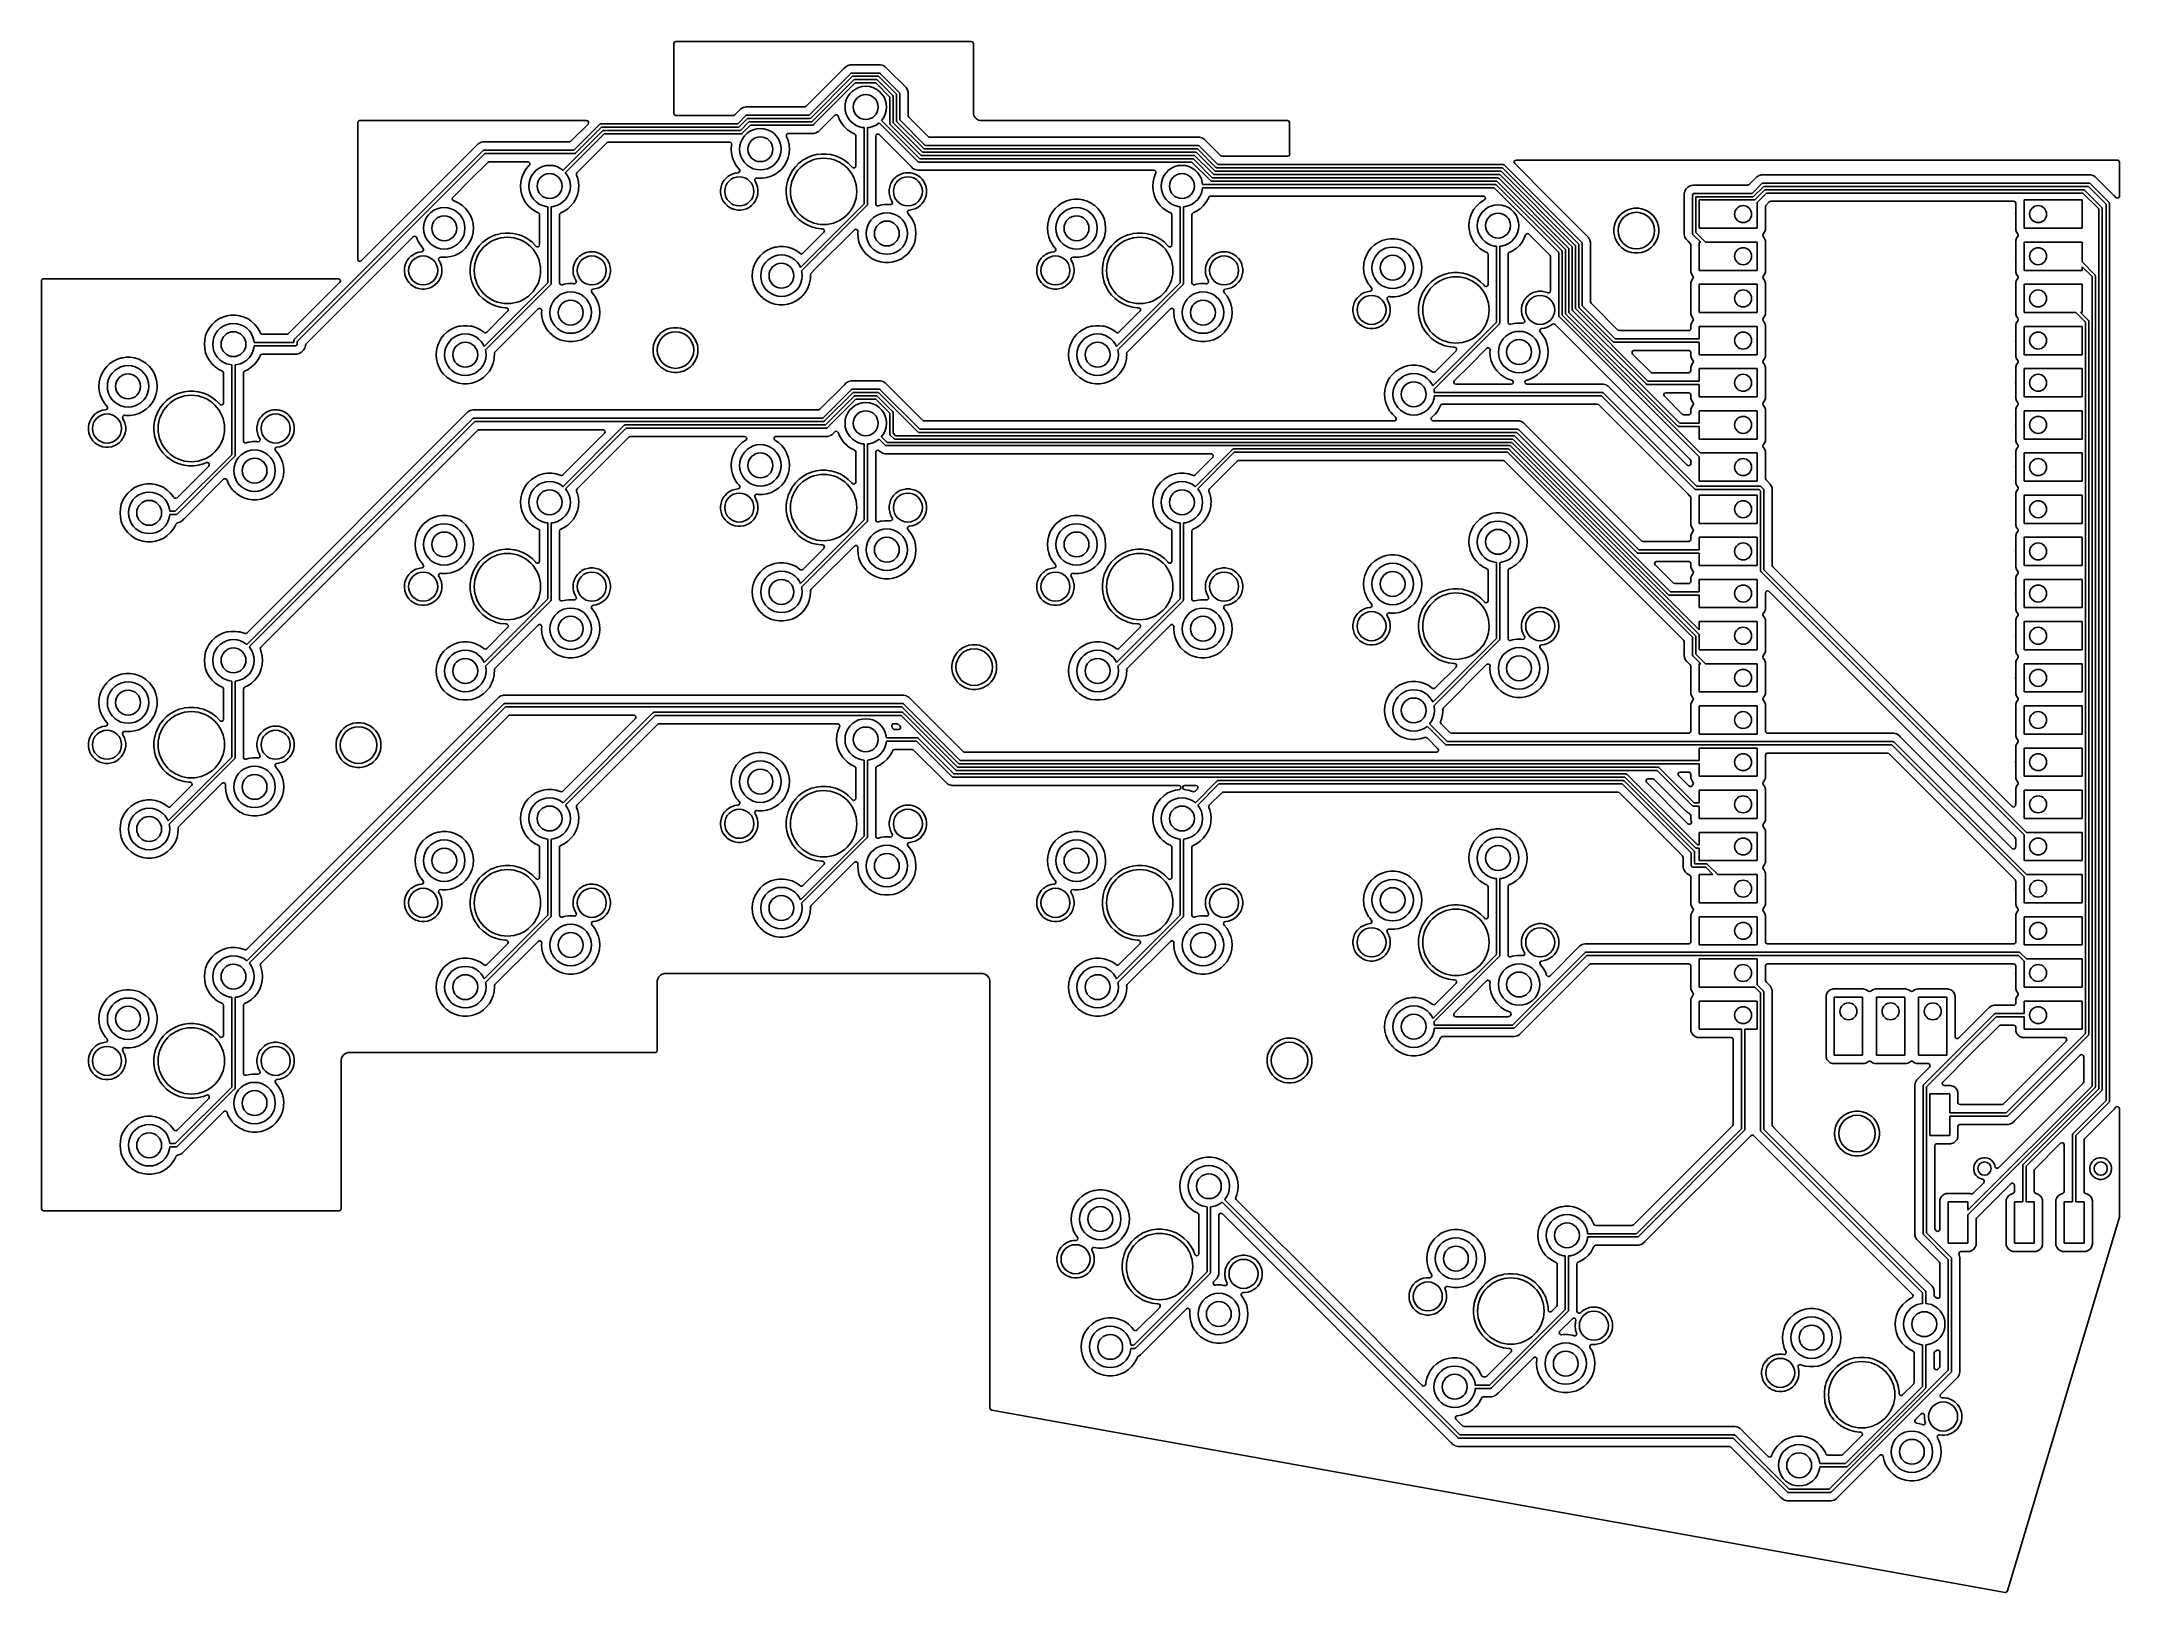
# Model space of a CAD drawing. Extents: x 98 to 223, y -135 to -41.
import ezdxf

# ---------------------------------------------------------------- set-up
doc = ezdxf.new("R2010")
doc.units = 0
doc.layers.add('BLACK', color=7, linetype='CONTINUOUS')

msp = doc.modelspace()

# ---------------------------------------------------------------- linework, layer by layer
at = {"layer": 'BLACK', "linetype": 'CONTINUOUS'}
for p, q in [((136.092685, -41.356211), (136.145489, -41.310456)), ((136.145489, -41.310456), (136.197, -41.29925)), ((136.197, -41.29925), (153.998, -41.29925)), ((153.998, -41.29925), (154.065039, -41.318935)), ((154.065039, -41.318935), (154.110794, -41.371739)), ((136.073, -41.42325), (136.092685, -41.356211)), ((136.073, -45.627375), (136.073, -41.42325)), ((154.110794, -41.371739), (154.122, -41.42325)), ((154.122, -41.42325), (154.122, -45.627142)), ((144.217892, -45.73375), (146.728603, -43.22304)), ((146.840735, -43.39375), (144.330025, -45.904461)), ((144.383578, -46.13375), (146.894289, -43.62304)), ((147.006421, -43.79375), (144.495711, -46.304461)), ((146.318792, -42.925036), (145.176507, -44.067322)), ((146.318794, -42.925034), (146.318792, -42.925036)), ((146.430596, -42.813231), (146.318794, -42.925034)), ((146.430604, -42.813225), (146.430596, -42.813231)), ((146.567523, -42.734176), (146.430604, -42.813225)), ((146.567528, -42.734173), (146.567523, -42.734176)), ((146.642065, -42.714201), (146.567528, -42.734173)), ((146.679333, -42.704215), (146.642065, -42.714201)), ((146.720254, -42.69325), (146.679333, -42.704214)), ((146.679333, -42.704214), (146.679333, -42.704215)), ((148.358549, -42.69325), (146.720254, -42.69325)), ((146.728603, -43.22304), (146.743756, -43.210603)), ((146.743756, -43.210603), (146.754314, -43.206229)), ((146.754314, -43.206229), (146.779805, -43.195671)), ((146.779805, -43.195671), (146.799314, -43.19375)), ((146.799314, -43.19375), (148.445218, -43.19375)), ((148.403796, -43.39375), (146.840735, -43.39375)), ((146.894289, -43.62304), (146.909442, -43.610603)), ((146.909442, -43.610603), (146.92, -43.606229)), ((146.92, -43.606229), (146.945491, -43.595671)), ((146.945491, -43.595671), (146.965, -43.59375)), ((146.965, -43.59375), (148.279532, -43.59375)), ((148.23811, -43.79375), (147.006421, -43.79375)), ((149.0875, -44.643139), (148.23811, -43.79375)), ((148.279532, -43.59375), (148.299041, -43.595671)), ((148.299041, -43.595671), (148.335089, -43.610603)), ((148.335089, -43.610603), (148.350243, -43.623039)), ((148.350243, -43.623039), (149.258211, -44.531008)), ((148.358565, -42.693249), (148.358549, -42.69325)), ((148.366161, -42.693249), (148.358565, -42.693249)), ((148.524275, -42.693249), (148.366161, -42.693249)), ((149.4875, -44.477453), (148.403796, -43.39375)), ((148.445218, -43.19375), (148.464727, -43.195671)), ((148.464727, -43.195671), (148.500775, -43.210603)), ((148.500775, -43.210603), (148.515929, -43.223039)), ((148.515929, -43.223039), (149.658211, -44.365322)), ((148.677003, -42.734173), (148.524275, -42.693249)), ((148.727118, -42.763108), (148.677003, -42.734173)), ((148.727122, -42.763109), (148.727118, -42.763108)), ((148.727122, -42.76311), (148.727122, -42.763109)), ((148.813934, -42.81323), (148.727122, -42.76311)), ((148.813935, -42.813231), (148.813934, -42.81323)), ((148.932806, -42.932102), (148.813935, -42.813231)), ((148.932808, -42.932105), (148.932806, -42.932102)), ((150.068018, -44.067314), (148.932808, -42.932105)), ((145.176507, -44.067322), (144.046898, -45.196931)), ((146.3875, -45.24375), (146.40649, -45.02669)), ((146.40649, -45.02669), (146.462884, -44.816225)), ((146.462884, -44.816225), (146.554968, -44.61875)), ((146.554968, -44.61875), (146.679944, -44.440265)), ((146.679944, -44.440265), (146.834015, -44.286194)), ((146.834015, -44.286194), (147.0125, -44.161218)), ((147.0125, -44.161218), (147.209975, -44.069134)), ((147.209975, -44.069134), (147.42044, -44.01274)), ((147.42044, -44.01274), (147.6375, -43.99375)), ((147.6375, -43.99375), (147.85456, -44.01274)), ((147.85456, -44.01274), (148.065025, -44.069134)), ((148.065025, -44.069134), (148.2625, -44.161218)), ((148.2625, -44.161218), (148.440985, -44.286194)), ((148.440985, -44.286194), (148.595056, -44.440265)), ((148.595056, -44.440265), (148.720032, -44.61875)), ((148.720032, -44.61875), (148.812116, -44.816225)), ((148.812116, -44.816225), (148.86851, -45.02669)), ((148.86851, -45.02669), (148.8875, -45.24375)), ((149.0875, -46.228064), (149.0875, -44.643139)), ((149.258211, -44.531008), (149.270648, -44.546161)), ((149.270648, -44.546161), (149.285579, -44.582209)), ((149.285579, -44.582209), (149.2875, -44.601718)), ((149.2875, -44.601718), (149.2875, -46.186642)), ((149.4875, -46.062378), (149.4875, -44.477453)), ((149.658211, -44.365322), (149.670647, -44.380475)), ((149.670647, -44.380475), (149.685579, -44.416523)), ((149.685579, -44.416523), (149.6875, -44.436032)), ((149.6875, -44.436032), (149.6875, -46.020956)), ((150.068024, -44.067322), (150.068018, -44.067314)), ((150.147073, -44.204241), (150.068024, -44.067322)), ((150.147076, -44.204246), (150.147073, -44.204241)), ((150.188001, -44.356976), (150.147076, -44.204246)), ((150.188, -44.525092), (150.188001, -44.525079)), ((150.188, -45.762281), (150.188, -44.525092)), ((150.188001, -44.525079), (150.188001, -44.356976)), ((117.023, -46.18575), (117.042685, -46.118711)), ((117.023, -54.42012), (117.023, -46.18575)), ((117.042685, -46.118711), (117.095489, -46.072956)), ((117.095489, -46.072956), (117.147, -46.06175)), ((117.147, -46.06175), (130.817717, -46.06175)), ((130.905398, -46.273431), (129.873148, -47.305681)), ((130.044142, -47.8425), (131.605478, -46.281165)), ((130.817717, -46.06175), (130.884756, -46.081435)), ((130.884756, -46.081435), (130.930511, -46.134239)), ((130.91143, -46.266953), (130.905398, -46.273431)), ((130.940455, -46.203397), (130.91143, -46.266953)), ((130.930511, -46.134239), (130.940455, -46.203397)), ((131.605478, -46.281165), (131.620631, -46.268728)), ((131.620631, -46.268728), (131.631189, -46.264354)), ((131.631189, -46.264354), (131.65668, -46.253796)), ((131.65668, -46.253796), (131.676189, -46.251875)), ((131.676189, -46.251875), (139.920235, -46.251875)), ((136.084206, -45.678886), (136.073, -45.627375)), ((136.129961, -45.73169), (136.084206, -45.678886)), ((136.197, -45.751375), (136.129961, -45.73169)), ((139.66156, -45.751375), (136.197, -45.751375)), ((139.687918, -45.748541), (139.66156, -45.751375)), ((139.749241, -45.715056), (139.687918, -45.748541)), ((139.99926, -45.465036), (139.749241, -45.715056)), ((139.920235, -46.251875), (140.409071, -45.76304)), ((140.111064, -45.353231), (139.99926, -45.465036)), ((140.521203, -45.93375), (140.032368, -46.422586)), ((140.085921, -46.651875), (140.574757, -46.16304)), ((140.111072, -45.353225), (140.111064, -45.353231)), ((140.247991, -45.274176), (140.111072, -45.353225)), ((140.247996, -45.274173), (140.247991, -45.274176)), ((140.361538, -45.24375), (140.247996, -45.274173)), ((140.400722, -45.23325), (140.361537, -45.243749)), ((140.361537, -45.243749), (140.361538, -45.24375)), ((143.959217, -45.23325), (140.400722, -45.23325)), ((140.409071, -45.76304), (140.424224, -45.750603)), ((140.424224, -45.750603), (140.434782, -45.746229)), ((140.434782, -45.746229), (140.460273, -45.735671)), ((140.460273, -45.735671), (140.479782, -45.73375)), ((140.479782, -45.73375), (144.217892, -45.73375)), ((144.259314, -45.93375), (140.521203, -45.93375)), ((140.574757, -46.16304), (140.58991, -46.150603)), ((140.58991, -46.150603), (140.603638, -46.144917)), ((140.603638, -46.144917), (140.625959, -46.135671)), ((140.625959, -46.135671), (140.645468, -46.13375)), ((140.645468, -46.13375), (144.383578, -46.13375)), ((143.985575, -45.230416), (143.959217, -45.23325)), ((144.046898, -45.196931), (143.985575, -45.230416)), ((144.278823, -45.931829), (144.259314, -45.93375)), ((144.314871, -45.916897), (144.278823, -45.931829)), ((144.330025, -45.904461), (144.314871, -45.916897)), ((144.480557, -46.316897), (144.444509, -46.331829)), ((144.495711, -46.304461), (144.480557, -46.316897)), ((144.915728, -46.592256), (145.766056, -45.741927)), ((145.766056, -45.741927), (145.827377, -45.708444)), ((145.827377, -45.708444), (145.897069, -45.713428)), ((145.897069, -45.713428), (145.953002, -45.7553)), ((145.953002, -45.7553), (145.969161, -45.784305)), ((145.969161, -45.784305), (146.055932, -46.005393)), ((146.055932, -46.005393), (146.187114, -46.232607)), ((146.187114, -46.232607), (146.319236, -46.398283)), ((146.40649, -45.46081), (146.3875, -45.24375)), ((146.462884, -45.671275), (146.40649, -45.46081)), ((146.554968, -45.86875), (146.462884, -45.671275)), ((146.679944, -46.047235), (146.554968, -45.86875)), ((146.834015, -46.201306), (146.679944, -46.047235)), ((147.0125, -46.326282), (146.834015, -46.201306)), ((147.209975, -46.418366), (147.0125, -46.326282)), ((148.2625, -46.326282), (148.065025, -46.418366)), ((148.440985, -46.201306), (148.2625, -46.326282)), ((148.447309, -46.194981), (148.440985, -46.201306)), ((150.779289, -48.526961), (148.447309, -46.194981)), ((148.595056, -46.047235), (148.588731, -46.053559)), ((148.588731, -46.053559), (150.891422, -48.35625)), ((148.720032, -45.86875), (148.595056, -46.047235)), ((148.812116, -45.671275), (148.720032, -45.86875)), ((148.86851, -45.46081), (148.812116, -45.671275)), ((148.8875, -45.24375), (148.86851, -45.46081)), ((149.089421, -46.247573), (149.0875, -46.228064)), ((149.104353, -46.283621), (149.089421, -46.247573)), ((149.116789, -46.298775), (149.104353, -46.283621)), ((150.944975, -48.12696), (149.116789, -46.298775)), ((149.2875, -46.186642), (151.057107, -47.95625)), ((149.489421, -46.081887), (149.4875, -46.062378)), ((149.504353, -46.117935), (149.489421, -46.081887)), ((149.516789, -46.133089), (149.504353, -46.117935)), ((151.110661, -47.72696), (149.516789, -46.133089)), ((149.6875, -46.020956), (151.222793, -47.55625)), ((150.190834, -45.788639), (150.188, -45.762281)), ((150.224319, -45.849962), (150.190834, -45.788639)), ((151.393788, -47.019431), (150.224319, -45.849962)), ((154.122, -45.627142), (154.135865, -45.678886)), ((154.135865, -45.678886), (154.156108, -45.754437)), ((154.156108, -45.754437), (154.175855, -45.788639)), ((154.175855, -45.788639), (154.222, -45.868564)), ((154.222, -45.868564), (154.315186, -45.96175)), ((154.315186, -45.96175), (154.429314, -46.027642)), ((154.429314, -46.027642), (154.556608, -46.06175)), ((154.556608, -46.06175), (154.688392, -46.06175)), ((154.688392, -46.06175), (173.048, -46.06175)), ((173.048, -46.06175), (173.115039, -46.081435)), ((173.115039, -46.081435), (173.160794, -46.134239)), ((173.160794, -46.134239), (173.172, -46.18575)), ((173.172, -46.18575), (173.172, -48.008392)), ((124.2805, -47.461981), (117.234681, -54.507801)), ((124.280503, -47.461979), (124.2805, -47.461981)), ((124.323907, -47.43692), (124.280503, -47.461979)), ((124.367313, -47.41186), (124.323907, -47.43692)), ((124.367314, -47.411859), (124.367313, -47.41186)), ((124.417427, -47.382925), (124.367314, -47.411859)), ((124.41743, -47.382924), (124.417427, -47.382925)), ((124.417432, -47.382923), (124.41743, -47.382924)), ((124.417433, -47.382923), (124.417432, -47.382923)), ((124.570161, -47.342), (124.417433, -47.382923)), ((124.728275, -47.342), (124.570161, -47.342)), ((129.785467, -47.342), (124.728275, -47.342)), ((129.397309, -49.055018), (131.771164, -46.681165)), ((131.883296, -46.851875), (129.538731, -49.19644)), ((129.811825, -47.339166), (129.785467, -47.342)), ((129.873148, -47.305681), (129.811825, -47.339166)), ((131.71761, -46.451875), (130.156275, -48.013211)), ((130.234675, -49.208308), (132.054291, -47.388694)), ((139.961657, -46.451875), (131.71761, -46.451875)), ((131.771164, -46.681165), (131.786317, -46.668728)), ((131.786317, -46.668728), (131.796875, -46.664354)), ((131.796875, -46.664354), (131.822366, -46.653796)), ((131.822366, -46.653796), (131.841875, -46.651875)), ((131.841875, -46.651875), (140.085921, -46.651875)), ((140.127343, -46.851875), (131.883296, -46.851875)), ((132.054291, -47.388694), (132.115614, -47.355209)), ((132.115614, -47.355209), (132.141972, -47.352375)), ((132.141972, -47.352375), (139.43495, -47.352375)), ((139.43495, -47.352375), (139.501989, -47.37206)), ((139.501989, -47.37206), (139.547744, -47.424864)), ((139.551696, -47.522128), (139.532092, -47.783745)), ((139.547744, -47.424864), (139.557688, -47.494022)), ((139.555842, -47.503965), (139.551696, -47.522128)), ((139.557688, -47.494022), (139.555842, -47.503965)), ((139.981166, -46.449954), (139.961657, -46.451875)), ((140.017214, -46.435022), (139.981166, -46.449954)), ((140.032368, -46.422586), (140.017214, -46.435022)), ((140.0375, -47.78375), (140.05649, -47.56669)), ((140.05649, -47.56669), (140.112884, -47.356225)), ((140.112884, -47.356225), (140.204968, -47.15875)), ((140.146852, -46.849954), (140.127343, -46.851875)), ((140.1829, -46.835022), (140.146852, -46.849954)), ((140.198054, -46.822586), (140.1829, -46.835022)), ((140.686889, -46.33375), (140.198054, -46.822586)), ((140.204968, -47.15875), (140.329944, -46.980265)), ((140.329944, -46.980265), (140.484015, -46.826194)), ((140.484015, -46.826194), (140.6625, -46.701218)), ((140.6625, -46.701218), (140.859975, -46.609134)), ((144.425, -46.33375), (140.686889, -46.33375)), ((140.859975, -46.609134), (141.07044, -46.55274)), ((141.07044, -46.55274), (141.2875, -46.53375)), ((141.2875, -46.53375), (141.50456, -46.55274)), ((141.50456, -46.55274), (141.715025, -46.609134)), ((141.715025, -46.609134), (141.9125, -46.701218)), ((141.9125, -46.701218), (142.090985, -46.826194)), ((142.090985, -46.826194), (142.245056, -46.980265)), ((142.245056, -46.980265), (142.370032, -47.15875)), ((142.370032, -47.15875), (142.462116, -47.356225)), ((142.462116, -47.356225), (142.51851, -47.56669)), ((142.51851, -47.56669), (142.5375, -47.78375)), ((142.851523, -46.952351), (142.874375, -46.886324)), ((142.867391, -47.017759), (142.851523, -46.952351)), ((142.867053, -47.017922), (142.867391, -47.017759)), ((142.867814, -47.019504), (142.867053, -47.017922)), ((142.867995, -47.020249), (142.867814, -47.019504)), ((142.869068, -47.022107), (142.867995, -47.020249)), ((142.96492, -47.266334), (142.869068, -47.022107)), ((142.874375, -46.886324), (142.929296, -46.843133)), ((142.929296, -46.843133), (142.975383, -46.83425)), ((143.023302, -47.52212), (142.96492, -47.266334)), ((142.975383, -46.83425), (144.338331, -46.83425)), ((143.023302, -47.522124), (143.023302, -47.52212)), ((143.023303, -47.522129), (143.023302, -47.522124)), ((143.042908, -47.783745), (143.023303, -47.522129)), ((144.338331, -46.83425), (144.338347, -46.834251)), ((144.338347, -46.834251), (144.345943, -46.834251)), ((144.345943, -46.834251), (144.504054, -46.834251)), ((144.444509, -46.331829), (144.425, -46.33375)), ((144.504054, -46.834251), (144.504057, -46.834251)), ((144.504057, -46.834251), (144.656785, -46.793327)), ((144.656785, -46.793327), (144.670556, -46.785375)), ((144.670556, -46.785375), (144.707595, -46.763992)), ((144.707595, -46.763992), (144.707611, -46.763982)), ((144.707611, -46.763982), (144.707618, -46.763978)), ((144.707618, -46.763978), (144.793716, -46.71427)), ((144.793716, -46.71427), (144.90552, -46.602466)), ((144.90552, -46.602464), (144.915724, -46.592261)), ((144.90552, -46.602466), (144.90552, -46.602464)), ((144.915724, -46.592261), (144.915728, -46.592256)), ((146.319236, -46.398283), (146.350698, -46.437735)), ((146.350698, -46.437735), (146.517228, -46.592251)), ((146.517228, -46.592251), (146.543021, -46.616183)), ((146.543021, -46.616183), (146.759796, -46.763978)), ((146.759796, -46.763978), (146.759799, -46.763979)), ((146.759799, -46.763979), (146.759803, -46.763982)), ((146.759803, -46.763982), (146.903801, -46.833327)), ((146.903801, -46.833327), (146.966801, -46.863666)), ((146.966801, -46.863666), (147.018661, -46.910488)), ((147.018661, -46.910488), (147.037, -46.975386)), ((147.037, -46.975386), (147.037, -48.789211)), ((147.42044, -46.47476), (147.209975, -46.418366)), ((147.5375, -46.485001), (147.42044, -46.47476)), ((147.5375, -51.06573), (147.5375, -46.485001)), ((147.85456, -46.47476), (147.7375, -46.485001)), ((147.7375, -46.485001), (147.7375, -51.107152)), ((148.065025, -46.418366), (147.85456, -46.47476)), ((148.238, -46.992847), (148.257685, -46.925808)), ((148.238, -51.070364), (148.238, -46.992847)), ((148.257685, -46.925808), (148.310489, -46.880053)), ((148.310489, -46.880053), (148.379647, -46.870109)), ((148.379647, -46.870109), (148.443203, -46.899134)), ((148.443203, -46.899134), (148.449681, -46.905166)), ((148.449681, -46.905166), (150.365139, -48.820624)), ((151.222793, -47.55625), (167.660904, -47.55625)), ((151.41443, -47.036065), (151.393788, -47.019431)), ((151.481469, -47.05575), (151.41443, -47.036065)), ((167.574235, -47.05575), (151.481469, -47.05575)), ((167.574251, -47.055749), (167.574235, -47.05575)), ((167.581847, -47.055749), (167.574251, -47.055749)), ((167.739961, -47.055749), (167.581847, -47.055749)), ((167.660904, -47.55625), (167.680413, -47.558171)), ((167.680413, -47.558171), (167.716461, -47.573103)), ((167.716461, -47.573103), (167.731615, -47.585539)), ((167.880167, -47.093317), (167.739961, -47.055749)), ((167.892693, -47.096674), (167.880167, -47.093317)), ((167.892694, -47.096675), (167.892693, -47.096674)), ((167.934115, -47.12059), (167.892694, -47.096675)), ((167.934117, -47.120591), (167.934115, -47.12059)), ((168.029613, -47.175725), (167.934117, -47.120591)), ((168.029621, -47.175731), (168.029613, -47.175725)), ((168.148492, -47.294602), (168.029621, -47.175731)), ((168.148494, -47.294605), (168.148492, -47.294602)), ((169.023321, -48.169431), (168.148494, -47.294605)), ((113.197414, -59.252882), (124.578507, -47.871789)), ((124.69064, -48.0425), (113.368125, -59.365015)), ((123.787231, -49.653722), (124.861634, -48.579319)), ((124.578507, -47.871789), (124.593661, -47.859353)), ((124.593661, -47.859353), (124.629709, -47.844421)), ((124.629709, -47.844421), (124.649218, -47.8425)), ((124.649218, -47.8425), (130.044142, -47.8425)), ((130.085564, -48.0425), (124.69064, -48.0425)), ((124.861634, -48.579319), (124.922957, -48.545834)), ((124.922957, -48.545834), (124.949315, -48.543)), ((124.949315, -48.543), (127.274951, -48.543)), ((127.300698, -48.812264), (127.137114, -49.017393)), ((127.274951, -48.543), (127.34199, -48.562685)), ((127.359292, -48.757899), (127.300698, -48.812264)), ((127.34199, -48.562685), (127.387745, -48.615489)), ((127.368664, -48.748203), (127.359292, -48.757899)), ((127.397689, -48.684647), (127.368664, -48.748203)), ((127.387745, -48.615489), (127.397689, -48.684647)), ((128.159975, -48.831634), (128.37044, -48.77524)), ((128.37044, -48.77524), (128.5875, -48.75625)), ((128.5875, -48.75625), (128.80456, -48.77524)), ((128.80456, -48.77524), (129.015025, -48.831634)), ((130.105073, -48.040579), (130.085564, -48.0425)), ((130.141121, -48.025647), (130.105073, -48.040579)), ((130.156275, -48.013211), (130.141121, -48.025647)), ((139.532092, -47.783745), (139.532092, -47.783754)), ((139.532092, -47.783754), (139.551696, -48.04537)), ((139.551696, -48.04537), (139.551697, -48.045375)), ((139.551697, -48.045375), (139.610076, -48.301152)), ((139.610076, -48.301152), (139.610078, -48.301161)), ((139.610078, -48.301161), (139.61008, -48.301166)), ((139.61008, -48.301166), (139.705932, -48.545393)), ((139.705932, -48.545393), (139.837114, -48.772607)), ((139.837114, -48.772607), (139.888233, -48.836708)), ((140.05649, -48.00081), (140.0375, -47.78375)), ((140.112884, -48.211275), (140.05649, -48.00081)), ((140.204968, -48.40875), (140.112884, -48.211275)), ((140.329944, -48.587235), (140.204968, -48.40875)), ((140.484015, -48.741306), (140.329944, -48.587235)), ((140.6625, -48.866282), (140.484015, -48.741306)), ((142.090985, -48.741306), (141.9125, -48.866282)), ((142.245056, -48.587235), (142.090985, -48.741306)), ((142.370032, -48.40875), (142.245056, -48.587235)), ((142.462116, -48.211275), (142.370032, -48.40875)), ((142.51851, -48.00081), (142.462116, -48.211275)), ((142.5375, -47.78375), (142.51851, -48.00081)), ((142.574305, -48.977731), (142.737886, -48.772607)), ((142.737886, -48.772607), (142.869068, -48.545393)), ((142.869068, -48.545393), (142.96492, -48.301166)), ((142.96492, -48.301166), (143.023302, -48.04538)), ((143.023302, -48.04538), (143.026074, -48.008391)), ((143.026074, -48.008391), (143.042908, -47.783754)), ((143.042908, -47.783754), (143.042908, -47.783745)), ((143.610452, -48.628108), (143.401858, -48.836702)), ((143.610459, -48.628102), (143.610452, -48.628108)), ((143.844506, -48.448511), (143.610459, -48.628102)), ((144.099989, -48.301008), (143.844506, -48.448511)), ((144.099999, -48.301004), (144.099989, -48.301008)), ((144.372538, -48.188114), (144.099999, -48.301004)), ((144.372548, -48.188111), (144.372538, -48.188114)), ((144.442263, -48.169431), (144.372548, -48.188111)), ((144.657507, -48.111757), (144.442263, -48.169431)), ((144.671585, -48.109903), (144.657507, -48.111757)), ((144.949986, -48.07325), (144.671585, -48.109903)), ((144.949994, -48.07325), (144.949986, -48.07325)), ((145.245006, -48.07325), (144.949994, -48.07325)), ((145.245013, -48.07325), (145.245006, -48.07325)), ((145.488613, -48.105321), (145.245013, -48.07325)), ((145.537493, -48.111757), (145.488613, -48.105321)), ((145.822452, -48.188111), (145.537493, -48.111757)), ((145.822454, -48.188112), (145.822452, -48.188111)), ((145.822461, -48.188114), (145.822454, -48.188112)), ((146.095, -48.301004), (145.822461, -48.188114)), ((146.09501, -48.301008), (146.095, -48.301004)), ((146.350493, -48.448511), (146.09501, -48.301008)), ((146.58454, -48.628102), (146.350493, -48.448511)), ((146.584547, -48.628108), (146.58454, -48.628102)), ((146.793144, -48.836705), (146.584547, -48.628108)), ((147.037, -48.789211), (147.017315, -48.85625)), ((150.365139, -48.820624), (150.365149, -48.820635)), ((150.365149, -48.820635), (150.369479, -48.824965)), ((150.369479, -48.824965), (150.36948, -48.824966)), ((150.36948, -48.824966), (150.481284, -48.93677)), ((150.794443, -48.539397), (150.779289, -48.526961)), ((150.830491, -48.554329), (150.794443, -48.539397)), ((150.85, -48.55625), (150.830491, -48.554329)), ((167.28811, -48.55625), (150.85, -48.55625)), ((150.891422, -48.35625), (167.329532, -48.35625)), ((150.960128, -48.139397), (150.944975, -48.12696)), ((150.970686, -48.14377), (150.960128, -48.139397)), ((150.996177, -48.154329), (150.970686, -48.14377)), ((151.015686, -48.15625), (150.996177, -48.154329)), ((167.453796, -48.15625), (151.015686, -48.15625)), ((151.057107, -47.95625), (167.495218, -47.95625)), ((151.125814, -47.739397), (151.110661, -47.72696)), ((151.136372, -47.74377), (151.125814, -47.739397)), ((151.161863, -47.754329), (151.136372, -47.74377)), ((151.181372, -47.75625), (151.161863, -47.754329)), ((167.619482, -47.75625), (151.181372, -47.75625)), ((166.259975, -48.831634), (166.47044, -48.77524)), ((166.47044, -48.77524), (166.6875, -48.75625)), ((166.6875, -48.75625), (166.90456, -48.77524)), ((166.90456, -48.77524), (167.115025, -48.831634)), ((168.408822, -49.676961), (167.28811, -48.55625)), ((167.329532, -48.35625), (167.349041, -48.358171)), ((167.349041, -48.358171), (167.385089, -48.373103)), ((167.385089, -48.373103), (167.400243, -48.385539)), ((167.400243, -48.385539), (168.520953, -49.50625)), ((168.574508, -49.276961), (167.453796, -48.15625)), ((167.495218, -47.95625), (167.514727, -47.958171)), ((167.514727, -47.958171), (167.550775, -47.973103)), ((167.550775, -47.973103), (167.565929, -47.985539)), ((167.565929, -47.985539), (168.686639, -49.10625)), ((168.740194, -48.876961), (167.619482, -47.75625)), ((167.731615, -47.585539), (168.852325, -48.70625)), ((168.852325, -48.70625), (186.04534, -48.70625)), ((169.043963, -48.186065), (169.023321, -48.169431)), ((169.111002, -48.20575), (169.043963, -48.186065)), ((173.063282, -48.20575), (169.111002, -48.20575)), ((173.078002, -48.204873), (173.063282, -48.20575)), ((173.142231, -48.177369), (173.078002, -48.204873)), ((173.181394, -48.119507), (173.142231, -48.177369)), ((173.172, -48.008392), (173.181911, -48.04538)), ((173.183057, -48.049657), (173.181394, -48.119507)), ((173.181911, -48.04538), (173.183057, -48.049657)), ((186.04534, -48.70625), (186.064849, -48.708171)), ((186.064849, -48.708171), (186.090339, -48.718729)), ((186.090339, -48.718729), (186.100898, -48.723103)), ((186.100898, -48.723103), (186.116051, -48.735539)), ((186.116051, -48.735539), (186.350359, -48.969849)), ((186.70952, -48.593358), (186.714504, -48.523666)), ((186.743004, -48.65468), (186.70952, -48.593358)), ((186.714504, -48.523666), (186.756376, -48.467733)), ((188.918729, -50.830404), (186.743004, -48.65468)), ((186.756376, -48.467733), (186.82184, -48.443316)), ((186.82184, -48.443316), (186.830686, -48.443)), ((186.830686, -48.443), (192.656608, -48.443)), ((192.656608, -48.443), (223.058185, -48.443)), ((223.058185, -48.443), (223.125224, -48.462685)), ((223.125224, -48.462685), (223.170979, -48.515489)), ((223.170979, -48.515489), (223.182185, -48.567008)), ((223.182185, -48.567008), (223.182059, -50.607532)), ((122.756803, -50.684149), (123.787231, -49.653722)), ((126.851696, -49.744629), (126.832092, -50.006245)), ((126.832092, -50.006245), (126.832092, -50.006254)), ((126.832092, -50.006254), (126.851696, -50.26787)), ((126.851697, -49.744624), (126.851696, -49.744629)), ((126.910076, -49.488847), (126.851697, -49.744624)), ((126.910082, -49.488828), (126.910076, -49.488847)), ((127.005932, -49.244606), (126.910082, -49.488828)), ((127.137114, -49.017393), (127.005932, -49.244606)), ((127.3375, -50.00625), (127.35649, -49.78919)), ((127.35649, -50.22331), (127.3375, -50.00625)), ((127.35649, -49.78919), (127.412884, -49.578725)), ((127.412884, -49.578725), (127.504968, -49.38125)), ((127.504968, -49.38125), (127.629944, -49.202765)), ((127.629944, -49.202765), (127.784015, -49.048694)), ((127.784015, -49.048694), (127.9625, -48.923718)), ((127.9625, -48.923718), (128.159975, -48.831634)), ((129.015025, -48.831634), (129.2125, -48.923718)), ((129.2125, -48.923718), (129.390985, -49.048694)), ((129.390985, -49.048694), (129.397309, -49.055018)), ((129.538731, -49.19644), (129.545056, -49.202765)), ((129.545056, -49.202765), (129.670032, -49.38125)), ((129.670032, -49.38125), (129.762116, -49.578725)), ((129.762116, -49.578725), (129.81851, -49.78919)), ((129.81851, -49.78919), (129.8375, -50.00625)), ((129.8375, -50.00625), (129.81851, -50.22331)), ((130.20082, -49.271634), (130.233258, -49.20975)), ((130.206988, -49.341226), (130.20082, -49.271634)), ((130.26492, -49.488834), (130.206988, -49.341226)), ((130.233258, -49.20975), (130.234675, -49.208308)), ((130.323302, -49.74462), (130.26492, -49.488834)), ((130.323302, -49.744624), (130.323302, -49.74462)), ((130.323303, -49.744629), (130.323302, -49.744624)), ((130.342908, -50.006245), (130.323303, -49.744629)), ((130.33017, -50.176236), (130.342908, -50.006254)), ((130.342908, -50.006254), (130.342908, -50.006245)), ((138.919714, -50.060193), (138.892, -50.235171)), ((138.974456, -49.89171), (138.919714, -50.060193)), ((138.974457, -49.891707), (138.974456, -49.89171)), ((139.054886, -49.733859), (138.974457, -49.891707)), ((139.114296, -49.652088), (139.054886, -49.733859)), ((139.159017, -49.590536), (139.114296, -49.652088)), ((139.159019, -49.590534), (139.159017, -49.590536)), ((139.284283, -49.465269), (139.159019, -49.590533)), ((139.159019, -49.590533), (139.159019, -49.590534)), ((139.284284, -49.465269), (139.284283, -49.465269)), ((139.284286, -49.465267), (139.284284, -49.465269)), ((139.349604, -49.417811), (139.284286, -49.465267)), ((139.427609, -49.361136), (139.349604, -49.417811)), ((139.585457, -49.280707), (139.427609, -49.361136)), ((139.58546, -49.280706), (139.585457, -49.280707)), ((139.753943, -49.225964), (139.58546, -49.280706)), ((139.928928, -49.198248), (139.753943, -49.225964)), ((139.888233, -48.836708), (140.000697, -48.977734)), ((139.932288, -49.197984), (139.928928, -49.198248)), ((139.936006, -49.197634), (139.932288, -49.197984)), ((140.000511, -49.170785), (139.936006, -49.197634)), ((140.04026, -49.113324), (140.000511, -49.170785)), ((140.000697, -48.977734), (140.006877, -48.983467)), ((140.006877, -48.983467), (140.042633, -49.043494)), ((140.042633, -49.043494), (140.04026, -49.113324)), ((140.859975, -48.958366), (140.6625, -48.866282)), ((141.07044, -49.01476), (140.859975, -48.958366)), ((140.946222, -49.653722), (140.962048, -49.585668)), ((140.969702, -49.719528), (140.946222, -49.653722)), ((140.962048, -49.585668), (141.012154, -49.536973)), ((140.979029, -49.732367), (140.969702, -49.719528)), ((140.980114, -49.73386), (140.979029, -49.732367)), ((141.03269, -49.837045), (140.980114, -49.73386)), ((141.012154, -49.536973), (141.080632, -49.523098)), ((141.060542, -49.891707), (141.03269, -49.837045)), ((141.060542, -49.891708), (141.060542, -49.891707)), ((141.115286, -50.060195), (141.060542, -49.891708)), ((141.2875, -49.03375), (141.07044, -49.01476)), ((141.080632, -49.523098), (141.088492, -49.524026)), ((141.088492, -49.524026), (141.156318, -49.53425)), ((141.143, -50.235171), (141.115286, -50.060195)), ((141.156318, -49.53425), (141.418682, -49.53425)), ((141.50456, -49.01476), (141.2875, -49.03375)), ((141.418682, -49.53425), (141.678115, -49.495146)), ((141.715025, -48.958366), (141.50456, -49.01476)), ((141.678115, -49.495146), (141.928823, -49.417813)), ((141.9125, -48.866282), (141.715025, -48.958366)), ((141.928823, -49.417813), (142.165204, -49.303978)), ((142.165204, -49.303978), (142.381979, -49.156183)), ((142.381979, -49.156183), (142.574305, -48.977731)), ((142.885506, -49.883765), (142.847, -50.176236)), ((142.885508, -49.883754), (142.885506, -49.883765)), ((142.925672, -49.73386), (142.885508, -49.883754)), ((142.961861, -49.598798), (142.925672, -49.73386)), ((142.961864, -49.598788), (142.961861, -49.598798)), ((143.074754, -49.326249), (142.961864, -49.598788)), ((143.074758, -49.326239), (143.074754, -49.326249)), ((143.222261, -49.070756), (143.074758, -49.326239)), ((143.401852, -48.836709), (143.222261, -49.070756)), ((143.401858, -48.836702), (143.401852, -48.836709)), ((146.814625, -48.864699), (146.793144, -48.836705)), ((146.831797, -48.882924), (146.814625, -48.864699)), ((146.895353, -48.911949), (146.831797, -48.882924)), ((146.964511, -48.902005), (146.895353, -48.911949)), ((147.017315, -48.85625), (146.964511, -48.902005)), ((149.079714, -50.060193), (149.052, -50.235171)), ((149.134456, -49.89171), (149.079714, -50.060193)), ((149.134457, -49.891707), (149.134456, -49.89171)), ((149.214886, -49.733859), (149.134457, -49.891707)), ((149.274296, -49.652088), (149.214886, -49.733859)), ((149.319017, -49.590536), (149.274296, -49.652088)), ((149.319019, -49.590534), (149.319017, -49.590536)), ((149.444283, -49.465269), (149.319019, -49.590533)), ((149.319019, -49.590533), (149.319019, -49.590534)), ((149.444284, -49.465269), (149.444283, -49.465269)), ((149.444286, -49.465267), (149.444284, -49.465269)), ((149.509604, -49.417811), (149.444286, -49.465267)), ((149.587609, -49.361136), (149.509604, -49.417811)), ((149.745457, -49.280707), (149.587609, -49.361136)), ((149.74546, -49.280706), (149.745457, -49.280707)), ((149.913943, -49.225964), (149.74546, -49.280706)), ((150.030595, -49.207488), (149.913943, -49.225964)), ((150.088921, -49.19825), (150.030595, -49.207488)), ((150.266079, -49.19825), (150.088921, -49.19825)), ((150.329196, -49.208247), (150.266079, -49.19825)), ((150.441056, -49.225964), (150.329196, -49.208247)), ((150.609539, -49.280706), (150.441056, -49.225964)), ((150.481284, -48.93677), (150.562168, -48.983467)), ((150.562168, -48.983467), (150.568095, -48.986889)), ((150.568095, -48.986889), (150.568097, -48.986891)), ((150.568097, -48.986891), (150.606151, -49.008861)), ((150.606151, -49.008861), (150.618215, -49.015827)), ((150.609542, -49.280707), (150.609539, -49.280706)), ((150.76739, -49.361136), (150.609542, -49.280707)), ((150.618215, -49.015827), (150.770943, -49.05675)), ((150.910714, -49.465267), (150.76739, -49.361136)), ((150.770943, -49.05675), (164.999617, -49.05675)), ((151.035983, -49.590536), (150.910714, -49.465267)), ((151.140114, -49.73386), (151.035983, -49.590536)), ((151.145601, -49.744629), (151.140114, -49.73386)), ((151.220542, -49.891707), (151.145601, -49.744629)), ((151.220542, -49.891708), (151.220542, -49.891707)), ((151.275286, -50.060195), (151.220542, -49.891708)), ((151.303, -50.235171), (151.275286, -50.060195)), ((164.951696, -49.744629), (164.932092, -50.006245)), ((164.932092, -50.006245), (164.932092, -50.006254)), ((164.932092, -50.006254), (164.951696, -50.26787)), ((164.951697, -49.744624), (164.951696, -49.744629)), ((165.010076, -49.488847), (164.951697, -49.744624)), ((164.999617, -49.05675), (165.066656, -49.076435)), ((165.010082, -49.488828), (165.010076, -49.488847)), ((165.10593, -49.244609), (165.010082, -49.488828)), ((165.066656, -49.076435), (165.112411, -49.129239)), ((165.107004, -49.242751), (165.10593, -49.244609)), ((165.10746, -49.241433), (165.107004, -49.242751)), ((165.107947, -49.240422), (165.10746, -49.241433)), ((165.122355, -49.198397), (165.107829, -49.240365)), ((165.107829, -49.240365), (165.107947, -49.240422)), ((165.112411, -49.129239), (165.122355, -49.198397)), ((165.4375, -50.00625), (165.45649, -49.78919)), ((165.45649, -50.22331), (165.4375, -50.00625)), ((165.45649, -49.78919), (165.512884, -49.578725)), ((165.512884, -49.578725), (165.604968, -49.38125)), ((165.604968, -49.38125), (165.729944, -49.202765)), ((165.729944, -49.202765), (165.884015, -49.048694)), ((165.884015, -49.048694), (166.0625, -48.923718)), ((166.0625, -48.923718), (166.259975, -48.831634)), ((167.115025, -48.831634), (167.3125, -48.923718)), ((167.3125, -48.923718), (167.490985, -49.048694)), ((167.490985, -49.048694), (167.645056, -49.202765)), ((167.645056, -49.202765), (167.770032, -49.38125)), ((167.770032, -49.38125), (167.862116, -49.578725)), ((167.862116, -49.578725), (167.91851, -49.78919)), ((167.91851, -49.78919), (167.928751, -49.90625)), ((167.928751, -49.90625), (185.548282, -49.90625)), ((168.423975, -49.689398), (168.408822, -49.676961)), ((168.460023, -49.704329), (168.423975, -49.689398)), ((168.479532, -49.70625), (168.460023, -49.704329)), ((185.672546, -49.70625), (168.479532, -49.70625)), ((168.520953, -49.50625), (185.713968, -49.50625)), ((168.589661, -49.289398), (168.574508, -49.276961)), ((168.625709, -49.304329), (168.589661, -49.289398)), ((168.645218, -49.30625), (168.625709, -49.304329)), ((185.838232, -49.30625), (168.645218, -49.30625)), ((168.686639, -49.10625), (185.879654, -49.10625)), ((168.755347, -48.889398), (168.740194, -48.876961)), ((168.791395, -48.904329), (168.755347, -48.889398)), ((168.810904, -48.90625), (168.791395, -48.904329)), ((186.003918, -48.90625), (168.810904, -48.90625)), ((185.548282, -49.90625), (185.567791, -49.908171)), ((185.567791, -49.908171), (185.603839, -49.923103)), ((185.603839, -49.923103), (185.618993, -49.935539)), ((185.618993, -49.935539), (189.573211, -53.889758)), ((189.8025, -53.836204), (185.672546, -49.70625)), ((185.713968, -49.50625), (185.733477, -49.508171)), ((185.733477, -49.508171), (185.769525, -49.523103)), ((185.769525, -49.523103), (185.784679, -49.535539)), ((185.784679, -49.535539), (189.973211, -53.724071)), ((190.2025, -53.670518), (185.838232, -49.30625)), ((185.879654, -49.10625), (185.899163, -49.108171)), ((185.899163, -49.108171), (185.935211, -49.123103)), ((185.935211, -49.123103), (185.950365, -49.135539)), ((185.950365, -49.135539), (190.373211, -53.558385)), ((186.208943, -49.111276), (186.003918, -48.90625)), ((190.6025, -53.504832), (186.208943, -49.111276)), ((186.350359, -48.969849), (186.350365, -48.969854)), ((186.350365, -48.969854), (190.773211, -53.392699)), ((197.182532, -50.063231), (197.070731, -50.175032)), ((197.18254, -50.063225), (197.182532, -50.063231)), ((197.319459, -49.984176), (197.18254, -50.063225)), ((197.319466, -49.984173), (197.319459, -49.984176)), ((197.472193, -49.94325), (197.319466, -49.984173)), ((200.785467, -49.94325), (197.472193, -49.94325)), ((200.811825, -49.940416), (200.785467, -49.94325)), ((200.873148, -49.906931), (200.811825, -49.940416)), ((201.03545, -49.744629), (200.873148, -49.906931)), ((201.225042, -49.555036), (201.03545, -49.744629)), ((201.044142, -50.44375), (201.634853, -49.85304)), ((201.746985, -50.02375), (201.156275, -50.614461)), ((201.225044, -49.555034), (201.225042, -49.555036)), ((201.25698, -49.523098), (201.225044, -49.555034)), ((201.336846, -49.443231), (201.25698, -49.523098)), ((201.336854, -49.443225), (201.336846, -49.443231)), ((201.473773, -49.364176), (201.336854, -49.443225)), ((201.473778, -49.364173), (201.473773, -49.364176)), ((201.548315, -49.344201), (201.473778, -49.364173)), ((201.585583, -49.334215), (201.548315, -49.344201)), ((201.626504, -49.32325), (201.585583, -49.334214)), ((201.585583, -49.334214), (201.585583, -49.334215)), ((221.263018, -49.32325), (201.626504, -49.32325)), ((201.634853, -49.85304), (201.650006, -49.840603)), ((201.650006, -49.840603), (201.660564, -49.836229)), ((201.660564, -49.836229), (201.686055, -49.825671)), ((201.686055, -49.825671), (201.705564, -49.82375)), ((201.705564, -49.82375), (221.349687, -49.82375)), ((221.308265, -50.02375), (201.746985, -50.02375)), ((221.263034, -49.323249), (221.263018, -49.32325)), ((221.27063, -49.323249), (221.263034, -49.323249)), ((221.428744, -49.323249), (221.27063, -49.323249)), ((222.388125, -51.103609), (221.308265, -50.02375)), ((221.349687, -49.82375), (221.369196, -49.825671)), ((221.369196, -49.825671), (221.405244, -49.840603)), ((221.405244, -49.840603), (221.420398, -49.853039)), ((221.420398, -49.853039), (222.558835, -50.991477)), ((221.581472, -49.364173), (221.428744, -49.323249)), ((221.631587, -49.393108), (221.581472, -49.364173)), ((221.631591, -49.393109), (221.631587, -49.393108)), ((221.631591, -49.39311), (221.631591, -49.393109)), ((221.718403, -49.44323), (221.631591, -49.39311)), ((221.718404, -49.443231), (221.718403, -49.44323)), ((221.837275, -49.562102), (221.718404, -49.443231)), ((221.837277, -49.562105), (221.837275, -49.562102)), ((222.852499, -50.577327), (221.837277, -49.562105)), ((121.809975, -51.371634), (122.02044, -51.31524)), ((122.02044, -51.31524), (122.2375, -51.29625)), ((122.2375, -51.29625), (122.45456, -51.31524)), ((122.45456, -51.31524), (122.665025, -51.371634)), ((122.721517, -50.787806), (122.732401, -50.718789)), ((122.749675, -50.85175), (122.721517, -50.787806)), ((122.732401, -50.718789), (122.756803, -50.684149)), ((122.807933, -50.89032), (122.749675, -50.85175)), ((122.848387, -50.902798), (122.807933, -50.89032)), ((122.878827, -50.912188), (122.848387, -50.902798)), ((123.115196, -51.026017), (122.878825, -50.912188)), ((122.878825, -50.912188), (122.878827, -50.912188)), ((123.115197, -51.026018), (123.115196, -51.026017)), ((123.1152, -51.02602), (123.115197, -51.026018)), ((123.115204, -51.026022), (123.1152, -51.02602)), ((123.306091, -51.156167), (123.115204, -51.026022)), ((123.331979, -51.173817), (123.306091, -51.156167)), ((123.524301, -51.352264), (123.331979, -51.173817)), ((126.851696, -50.26787), (126.851697, -50.267875)), ((126.851697, -50.267875), (126.910076, -50.523652)), ((126.910076, -50.523652), (126.910078, -50.523661)), ((126.910078, -50.523661), (126.91008, -50.523666)), ((126.91008, -50.523666), (127.005932, -50.767893)), ((127.005932, -50.767893), (127.137114, -50.995107)), ((127.137114, -50.995107), (127.212532, -51.089678)), ((127.212532, -51.089678), (127.300698, -51.200235)), ((127.300698, -51.200235), (127.44675, -51.33575)), ((127.412884, -50.433775), (127.35649, -50.22331)), ((127.504968, -50.63125), (127.412884, -50.433775)), ((127.44675, -51.33575), (127.493021, -51.378683)), ((127.629944, -50.809735), (127.504968, -50.63125)), ((127.784015, -50.963806), (127.629944, -50.809735)), ((127.9625, -51.088782), (127.784015, -50.963806)), ((128.159975, -51.180866), (127.9625, -51.088782)), ((128.37044, -51.23726), (128.159975, -51.180866)), ((128.4875, -51.247501), (128.37044, -51.23726)), ((128.4875, -55.82823), (128.4875, -51.247501)), ((128.80456, -51.23726), (128.6875, -51.247501)), ((128.6875, -51.247501), (128.6875, -55.869652)), ((129.015025, -51.180866), (128.80456, -51.23726)), ((129.2125, -51.088782), (129.015025, -51.180866)), ((129.390985, -50.963806), (129.2125, -51.088782)), ((129.545056, -50.809735), (129.390985, -50.963806)), ((129.670032, -50.63125), (129.545056, -50.809735)), ((129.762116, -50.433775), (129.670032, -50.63125)), ((129.681979, -51.378683), (129.874305, -51.200231)), ((129.81851, -50.22331), (129.762116, -50.433775)), ((129.874305, -51.200231), (130.037886, -50.995107)), ((130.037886, -50.995107), (130.169068, -50.767893)), ((130.169068, -50.767893), (130.26492, -50.523666)), ((130.26492, -50.523666), (130.323302, -50.26788)), ((130.323302, -50.26788), (130.33017, -50.176236)), ((138.892, -50.235171), (138.892, -50.412328)), ((138.892, -50.412328), (138.919714, -50.587306)), ((138.919714, -50.587306), (138.974456, -50.755789)), ((138.974456, -50.755789), (138.974457, -50.755792)), ((138.974457, -50.755792), (139.03126, -50.867272)), ((139.03126, -50.867272), (139.054886, -50.91364)), ((139.054886, -50.91364), (139.159017, -51.056964)), ((139.159017, -51.056964), (139.284286, -51.182233)), ((139.284286, -51.182233), (139.42761, -51.286364)), ((139.42761, -51.286364), (139.496077, -51.32125)), ((139.496077, -51.32125), (139.585457, -51.366792)), ((140.449542, -51.366792), (140.60739, -51.286364)), ((140.60739, -51.286364), (140.750714, -51.182233)), ((140.750714, -51.182233), (140.875983, -51.056964)), ((140.875983, -51.056964), (140.980114, -50.91364)), ((140.980114, -50.91364), (141.060542, -50.755792)), ((141.060542, -50.755792), (141.115286, -50.587305)), ((141.115286, -50.587305), (141.143, -50.412329)), ((141.143, -50.412329), (141.143, -50.235171)), ((142.847, -50.176236), (142.847, -50.471263)), ((142.847, -50.471263), (142.876484, -50.695205)), ((142.876484, -50.695205), (142.885507, -50.763743)), ((142.885507, -50.763743), (142.96174, -51.04825)), ((142.96174, -51.04825), (142.961861, -51.048701)), ((142.961861, -51.048701), (142.961864, -51.048711)), ((142.961864, -51.048711), (143.074754, -51.32125)), ((143.074754, -51.32125), (143.074758, -51.32126)), ((143.074758, -51.32126), (143.222261, -51.576743)), ((143.698689, -54.90454), (147.5375, -51.06573)), ((147.708211, -51.177863), (143.769675, -55.116398)), ((147.720647, -51.162709), (147.708211, -51.177863)), ((147.724936, -51.152354), (147.720647, -51.162709)), ((147.735579, -51.126661), (147.724936, -51.152354)), ((147.7375, -51.107152), (147.735579, -51.126661)), ((148.239513, -51.089678), (148.238, -51.070364)), ((148.2694, -51.152834), (148.239513, -51.089678)), ((148.328686, -51.189805), (148.2694, -51.152834)), ((148.398549, -51.188855), (148.328686, -51.189805)), ((148.516872, -51.152357), (148.398549, -51.188855)), ((148.516882, -51.152355), (148.516872, -51.152357)), ((148.516885, -51.152354), (148.516882, -51.152355)), ((148.614747, -51.137603), (148.516885, -51.152354)), ((148.776312, -51.11325), (148.614747, -51.137603)), ((148.776318, -51.11325), (148.776312, -51.11325)), ((149.038682, -51.11325), (148.776318, -51.11325)), ((149.038689, -51.11325), (149.038682, -51.11325)), ((149.106498, -51.123471), (149.038689, -51.11325)), ((149.052, -50.235171), (149.052, -50.412328)), ((149.052, -50.412328), (149.079714, -50.587306)), ((149.079714, -50.587306), (149.134456, -50.755789)), ((149.114366, -51.124401), (149.106498, -51.123471)), ((149.182844, -51.110526), (149.114366, -51.124401)), ((149.134456, -50.755789), (149.134457, -50.755792)), ((149.134457, -50.755792), (149.214887, -50.913642)), ((149.232951, -51.061832), (149.182844, -51.110526)), ((149.214887, -50.913642), (149.225298, -50.927972)), ((149.225298, -50.927972), (149.248777, -50.993779)), ((149.248777, -50.993779), (149.232951, -51.061832)), ((150.609542, -51.366792), (150.76739, -51.286364)), ((150.76739, -51.286364), (150.910714, -51.182233)), ((150.910714, -51.182233), (151.035983, -51.056964)), ((151.035983, -51.056964), (151.140114, -50.91364)), ((151.140114, -50.91364), (151.220542, -50.755792)), ((151.220542, -50.755792), (151.275286, -50.587305)), ((151.275286, -50.587305), (151.303, -50.412329)), ((151.303, -50.412329), (151.303, -50.235171)), ((159.24302, -51.173817), (159.050698, -51.352264)), ((159.434339, -51.043378), (159.24302, -51.173817)), ((159.459796, -51.026022), (159.434339, -51.043378)), ((159.459802, -51.026018), (159.459796, -51.026021)), ((159.459796, -51.026021), (159.459796, -51.026022)), ((159.459803, -51.026017), (159.459802, -51.026018)), ((159.696173, -50.912188), (159.459803, -51.026017)), ((159.946876, -50.834856), (159.696173, -50.912188)), ((159.909975, -51.371634), (160.12044, -51.31524)), ((159.946882, -50.834855), (159.946876, -50.834856)), ((159.946885, -50.834854), (159.946882, -50.834855)), ((160.044747, -50.820103), (159.946885, -50.834854)), ((160.206312, -50.79575), (160.044747, -50.820103)), ((160.12044, -51.31524), (160.3375, -51.29625)), ((160.206318, -50.79575), (160.206312, -50.79575)), ((160.468682, -50.79575), (160.206318, -50.79575)), ((160.3375, -51.29625), (160.55456, -51.31524)), ((160.468687, -50.79575), (160.468682, -50.79575)), ((160.603323, -50.816044), (160.468687, -50.79575)), ((160.55456, -51.31524), (160.765025, -51.371634)), ((160.728115, -50.834854), (160.603323, -50.816044)), ((160.728119, -50.834855), (160.728115, -50.834854)), ((160.728123, -50.834856), (160.728119, -50.834855)), ((160.978827, -50.912188), (160.728123, -50.834856)), ((161.215196, -51.026017), (160.978825, -50.912188)), ((160.978825, -50.912188), (160.978827, -50.912188)), ((161.215197, -51.026018), (161.215196, -51.026017)), ((161.2152, -51.02602), (161.215197, -51.026018)), ((161.215204, -51.026022), (161.2152, -51.02602)), ((161.406091, -51.156167), (161.215204, -51.026022)), ((161.431979, -51.173817), (161.406091, -51.156167)), ((161.624301, -51.352264), (161.431979, -51.173817)), ((164.951696, -50.26787), (164.951697, -50.267875)), ((164.951697, -50.267875), (165.010076, -50.523652)), ((165.010076, -50.523652), (165.010078, -50.523661)), ((165.010078, -50.523661), (165.01008, -50.523666)), ((165.01008, -50.523666), (165.105932, -50.767893)), ((165.105932, -50.767893), (165.237114, -50.995107)), ((165.237114, -50.995107), (165.312532, -51.089678)), ((165.312532, -51.089678), (165.400698, -51.200235)), ((165.400698, -51.200235), (165.54675, -51.33575)), ((165.512884, -50.433775), (165.45649, -50.22331)), ((165.604968, -50.63125), (165.512884, -50.433775)), ((165.54675, -51.33575), (165.593021, -51.378683)), ((165.729944, -50.809735), (165.604968, -50.63125)), ((165.884015, -50.963806), (165.729944, -50.809735)), ((166.0625, -51.088782), (165.884015, -50.963806)), ((166.259975, -51.180866), (166.0625, -51.088782)), ((166.47044, -51.23726), (166.259975, -51.180866)), ((166.5875, -51.247501), (166.47044, -51.23726)), ((166.5875, -55.82823), (166.5875, -51.247501)), ((166.90456, -51.23726), (166.7875, -51.247501)), ((166.7875, -51.247501), (166.7875, -55.869652)), ((167.115025, -51.180866), (166.90456, -51.23726)), ((167.3125, -51.088782), (167.115025, -51.180866)), ((167.490985, -50.963806), (167.3125, -51.088782)), ((167.645056, -50.809735), (167.490985, -50.963806)), ((167.770032, -50.63125), (167.645056, -50.809735)), ((167.862116, -50.433775), (167.770032, -50.63125)), ((167.781979, -51.378683), (167.974305, -51.200231)), ((167.91851, -50.22331), (167.862116, -50.433775)), ((167.928751, -50.10625), (167.91851, -50.22331)), ((185.50686, -50.10625), (167.928751, -50.10625)), ((167.974305, -51.200231), (168.137886, -50.995107)), ((168.137886, -50.995107), (168.269068, -50.767893)), ((168.269068, -50.767893), (168.301426, -50.685444)), ((168.301426, -50.685444), (168.34424, -50.630234)), ((168.34424, -50.630234), (168.41011, -50.606933)), ((168.41011, -50.606933), (168.416853, -50.60675)), ((168.416853, -50.60675), (184.857496, -50.60675)), ((184.450698, -51.193514), (184.287114, -51.398643)), ((184.64302, -51.015067), (184.450698, -51.193514)), ((184.8598, -50.867269), (184.64302, -51.015067)), ((184.857496, -50.60675), (184.924535, -50.626435)), ((184.911298, -50.84247), (184.8598, -50.867269)), ((184.951209, -50.811953), (184.911298, -50.84247)), ((184.924535, -50.626435), (184.97029, -50.679239)), ((184.934015, -51.429944), (185.1125, -51.304968)), ((184.980234, -50.748397), (184.951209, -50.811953)), ((184.97029, -50.679239), (184.980234, -50.748397)), ((185.1125, -51.304968), (185.309975, -51.212884)), ((185.309975, -51.212884), (185.52044, -51.15649)), ((189.4025, -54.001889), (185.50686, -50.10625)), ((185.52044, -51.15649), (185.7375, -51.1375)), ((185.7375, -51.1375), (185.95456, -51.15649)), ((185.95456, -51.15649), (186.165025, -51.212884)), ((186.165025, -51.212884), (186.3625, -51.304968)), ((186.3625, -51.304968), (186.540985, -51.429944)), ((190.668288, -52.579963), (188.918729, -50.830404)), ((193.966213, -51.33575), (193.917542, -51.343458)), ((194.178787, -51.33575), (193.966213, -51.33575)), ((194.227457, -51.343458), (194.178787, -51.33575)), ((196.991673, -50.311966), (196.95075, -50.464693)), ((196.95075, -50.464693), (196.95075, -52.75708)), ((196.991676, -50.311959), (196.991673, -50.311966)), ((197.070725, -50.17504), (196.991676, -50.311959)), ((197.070731, -50.175032), (197.070725, -50.17504)), ((197.45125, -50.54375), (197.453171, -50.524241)), ((197.45125, -52.84375), (197.45125, -50.54375)), ((197.453171, -50.524241), (197.468103, -50.488193)), ((197.468103, -50.488193), (197.495693, -50.460603)), ((197.495693, -50.460603), (197.531741, -50.445671)), ((197.531741, -50.445671), (197.55125, -50.44375)), ((197.55125, -50.44375), (201.044142, -50.44375)), ((201.085564, -50.64375), (197.65125, -50.64375)), ((197.65125, -50.64375), (197.65125, -52.802328)), ((197.85125, -52.54375), (197.85125, -50.84375)), ((197.85125, -50.84375), (201.209829, -50.84375)), ((201.105073, -50.641829), (201.085564, -50.64375)), ((201.141121, -50.626897), (201.105073, -50.641829)), ((201.156275, -50.614461), (201.141121, -50.626897)), ((201.209829, -50.84375), (201.80054, -50.253039)), ((201.912671, -50.42375), (201.35125, -50.985171)), ((201.35125, -50.985171), (201.35125, -52.54375)), ((201.80054, -50.253039), (201.815693, -50.240602)), ((201.815693, -50.240602), (201.851741, -50.225671)), ((201.851741, -50.225671), (201.87125, -50.22375)), ((201.851749, -51.243848), (201.871434, -51.176809)), ((201.851749, -51.629363), (201.851749, -51.243848)), ((201.87125, -50.22375), (221.01125, -50.22375)), ((201.871434, -51.176809), (201.888068, -51.156167)), ((201.888068, -51.156167), (202.083667, -50.960569)), ((220.969828, -50.42375), (201.912671, -50.42375)), ((202.083667, -50.960569), (202.14499, -50.927084)), ((202.14499, -50.927084), (202.171348, -50.92425)), ((202.171348, -50.92425), (216.80675, -50.92425)), ((216.80675, -50.92425), (216.873789, -50.943935)), ((216.873789, -50.943935), (216.919544, -50.996739)), ((216.919544, -50.996739), (216.93075, -51.04825)), ((216.93075, -51.04825), (216.93075, -51.629366)), ((217.43125, -52.54375), (217.43125, -50.84375)), ((217.43125, -50.84375), (220.93125, -50.84375)), ((220.93125, -50.84375), (220.93125, -52.54375)), ((221.93125, -51.385172), (220.969828, -50.42375)), ((221.01125, -50.22375), (221.030759, -50.225671)), ((221.030759, -50.225671), (221.066807, -50.240603)), ((221.066807, -50.240603), (221.081961, -50.253039)), ((221.081961, -50.253039), (222.101961, -51.273039)), ((222.101961, -51.273039), (222.114397, -51.288193)), ((222.114397, -51.288193), (222.129329, -51.324241)), ((222.129329, -51.324241), (222.13125, -51.34375)), ((222.388125, -105.088296), (222.388125, -51.103609)), ((222.558835, -50.991477), (222.571272, -51.00663)), ((222.571272, -51.00663), (222.571272, -51.006631)), ((222.571272, -51.006631), (222.586204, -51.042679)), ((222.586204, -51.042679), (222.588125, -51.062188)), ((222.588125, -51.062188), (222.588125, -105.129718)), ((222.85251, -50.577337), (222.852499, -50.577327)), ((222.85684, -50.581667), (222.85251, -50.577337)), ((222.856841, -50.581668), (222.85684, -50.581667)), ((222.968645, -50.693472), (222.856841, -50.581668)), ((222.968646, -50.693474), (222.968645, -50.693472)), ((222.970377, -50.695205), (222.968646, -50.693474)), ((222.97685, -50.701232), (222.970377, -50.695205)), ((223.040404, -50.730261), (222.97685, -50.701232)), ((223.109563, -50.720322), (223.040404, -50.730261)), ((223.16237, -50.67457), (223.109563, -50.720322)), ((223.182059, -50.607532), (223.16237, -50.67457)), ((120.9875, -52.54625), (121.00649, -52.32919)), ((121.00649, -52.76331), (120.9875, -52.54625)), ((121.00649, -52.32919), (121.062884, -52.118725)), ((121.062884, -52.118725), (121.154968, -51.92125)), ((121.154968, -51.92125), (121.279944, -51.742765)), ((121.279944, -51.742765), (121.434015, -51.588694)), ((121.434015, -51.588694), (121.6125, -51.463718)), ((121.6125, -51.463718), (121.809975, -51.371634)), ((122.665025, -51.371634), (122.8625, -51.463718)), ((122.8625, -51.463718), (123.040985, -51.588694)), ((123.040985, -51.588694), (123.195056, -51.742765)), ((123.195056, -51.742765), (123.320032, -51.92125)), ((123.320032, -51.92125), (123.412116, -52.118725)), ((123.412116, -52.118725), (123.46851, -52.32919)), ((123.46851, -52.32919), (123.4875, -52.54625)), ((123.4875, -52.54625), (123.46851, -52.76331)), ((123.524304, -51.352268), (123.524301, -51.352264)), ((123.524305, -51.352269), (123.524304, -51.352268)), ((123.687886, -51.557393), (123.524305, -51.352269)), ((123.819068, -51.784607), (123.687886, -51.557393)), ((123.91492, -52.028834), (123.819068, -51.784607)), ((123.973302, -52.28462), (123.91492, -52.028834)), ((123.973302, -52.284624), (123.973302, -52.28462)), ((123.973303, -52.284629), (123.973302, -52.284624)), ((123.992908, -52.546245), (123.973303, -52.284629)), ((123.974947, -52.785931), (123.992908, -52.546254)), ((123.992908, -52.546254), (123.992908, -52.546245)), ((127.493021, -51.378683), (127.709796, -51.526478)), ((127.709796, -51.526478), (127.709801, -51.52648)), ((127.709801, -51.52648), (127.709802, -51.526481)), ((127.709802, -51.526481), (127.709803, -51.526482)), ((127.709803, -51.526482), (127.853801, -51.595827)), ((127.853801, -51.595827), (127.916801, -51.626166)), ((127.916801, -51.626166), (127.968661, -51.672988)), ((127.968661, -51.672988), (127.987, -51.737886)), ((127.987, -51.737886), (127.987, -53.551711)), ((129.188, -51.737886), (129.207685, -51.670847)), ((129.188, -55.832864), (129.188, -51.737886)), ((129.207685, -51.670847), (129.258198, -51.626166)), ((129.258198, -51.626166), (129.465204, -51.526478)), ((129.465204, -51.526478), (129.681979, -51.378683)), ((139.585457, -51.366792), (139.58546, -51.366793)), ((139.58546, -51.366793), (139.622052, -51.378682)), ((139.622052, -51.378682), (139.753945, -51.421536)), ((139.753945, -51.421536), (139.928921, -51.44925)), ((139.928921, -51.44925), (139.928922, -51.44925)), ((139.928922, -51.44925), (140.106078, -51.44925)), ((140.106078, -51.44925), (140.106079, -51.44925)), ((140.106079, -51.44925), (140.281055, -51.421536)), ((140.281055, -51.421536), (140.449542, -51.366792)), ((143.222261, -51.576743), (143.401852, -51.81079)), ((143.401852, -51.81079), (143.401858, -51.810797)), ((143.401858, -51.810797), (143.610452, -52.019391)), ((143.610452, -52.019391), (143.610459, -52.019397)), ((143.610459, -52.019397), (143.844506, -52.198988)), ((143.844506, -52.198988), (144.099989, -52.346491)), ((144.099989, -52.346491), (144.09999, -52.346491)), ((144.09999, -52.346491), (144.099993, -52.346493)), ((144.099993, -52.346493), (144.372548, -52.459389)), ((144.372548, -52.459389), (144.657507, -52.535743)), ((144.657507, -52.535743), (144.949994, -52.57425)), ((144.949994, -52.57425), (144.950001, -52.57425)), ((144.950001, -52.57425), (145.021804, -52.57425)), ((145.021804, -52.57425), (145.088843, -52.593935)), ((147.67649, -52.64669), (147.732884, -52.436225)), ((147.732884, -52.436225), (147.824968, -52.23875)), ((147.824968, -52.23875), (147.949944, -52.060265)), ((147.949944, -52.060265), (148.104015, -51.906194)), ((148.104015, -51.906194), (148.2825, -51.781218)), ((148.2825, -51.781218), (148.479975, -51.689134)), ((148.479975, -51.689134), (148.69044, -51.63274)), ((148.69044, -51.63274), (148.9075, -51.61375)), ((148.9075, -51.61375), (149.12456, -51.63274)), ((149.12456, -51.63274), (149.335025, -51.689134)), ((149.335025, -51.689134), (149.5325, -51.781218)), ((149.5325, -51.781218), (149.710985, -51.906194)), ((149.710985, -51.906194), (149.865056, -52.060265)), ((149.865056, -52.060265), (149.990032, -52.23875)), ((149.990032, -52.23875), (150.082116, -52.436225)), ((150.082116, -52.436225), (150.13851, -52.64669)), ((150.152366, -51.604004), (150.154739, -51.534175)), ((150.188122, -51.664031), (150.152366, -51.604004)), ((150.154739, -51.534175), (150.194488, -51.476714)), ((150.194298, -51.669761), (150.188122, -51.664031)), ((150.194299, -51.669762), (150.194298, -51.669761)), ((150.194303, -51.669767), (150.194299, -51.669762)), ((150.194305, -51.669769), (150.194303, -51.669767)), ((150.357886, -51.874893), (150.194305, -51.669769)), ((150.194488, -51.476714), (150.258993, -51.449865)), ((150.258993, -51.449865), (150.262727, -51.449514)), ((150.262727, -51.449514), (150.266076, -51.44925)), ((150.266076, -51.44925), (150.266079, -51.44925)), ((150.266079, -51.44925), (150.441055, -51.421536)), ((150.489068, -52.102107), (150.357886, -51.874893)), ((150.441055, -51.421536), (150.609542, -51.366792)), ((150.58492, -52.346334), (150.489068, -52.102107)), ((150.643302, -52.60212), (150.58492, -52.346334)), ((158.601696, -52.284629), (158.582092, -52.546245)), ((158.582092, -52.546245), (158.582092, -52.546254)), ((158.582092, -52.546254), (158.601696, -52.80787)), ((158.601697, -52.284624), (158.601696, -52.284629)), ((158.660076, -52.028847), (158.601697, -52.284624)), ((158.660082, -52.028828), (158.660076, -52.028847)), ((158.755932, -51.784606), (158.660082, -52.028828)), ((158.887114, -51.557393), (158.755932, -51.784606)), ((159.050698, -51.352264), (158.887114, -51.557393)), ((159.0875, -52.54625), (159.10649, -52.32919)), ((159.10649, -52.76331), (159.0875, -52.54625)), ((159.10649, -52.32919), (159.162884, -52.118725)), ((159.162884, -52.118725), (159.254968, -51.92125)), ((159.254968, -51.92125), (159.379944, -51.742765)), ((159.379944, -51.742765), (159.534015, -51.588694)), ((159.534015, -51.588694), (159.7125, -51.463718)), ((159.7125, -51.463718), (159.909975, -51.371634)), ((160.765025, -51.371634), (160.9625, -51.463718)), ((160.9625, -51.463718), (161.140985, -51.588694)), ((161.140985, -51.588694), (161.295056, -51.742765)), ((161.295056, -51.742765), (161.420032, -51.92125)), ((161.420032, -51.92125), (161.512116, -52.118725)), ((161.512116, -52.118725), (161.56851, -52.32919)), ((161.56851, -52.32919), (161.5875, -52.54625)), ((161.5875, -52.54625), (161.56851, -52.76331)), ((161.624304, -51.352268), (161.624301, -51.352264)), ((161.624305, -51.352269), (161.624304, -51.352268)), ((161.787886, -51.557393), (161.624305, -51.352269)), ((161.919068, -51.784607), (161.787886, -51.557393)), ((162.01492, -52.028834), (161.919068, -51.784607)), ((162.073302, -52.28462), (162.01492, -52.028834)), ((162.073302, -52.284624), (162.073302, -52.28462)), ((162.073303, -52.284629), (162.073302, -52.284624)), ((162.092908, -52.546245), (162.073303, -52.284629)), ((162.074947, -52.785931), (162.092908, -52.546254)), ((162.092908, -52.546254), (162.092908, -52.546245)), ((165.593021, -51.378683), (165.809796, -51.526478)), ((165.809796, -51.526478), (165.809801, -51.52648)), ((165.809801, -51.52648), (165.809802, -51.526481)), ((165.809802, -51.526481), (165.809803, -51.526482)), ((165.809803, -51.526482), (165.953801, -51.595827)), ((165.953801, -51.595827), (166.016801, -51.626166)), ((166.016801, -51.626166), (166.068661, -51.672988)), ((166.068661, -51.672988), (166.087, -51.737886)), ((166.087, -51.737886), (166.087, -53.551711)), ((167.288, -51.737886), (167.307685, -51.670847)), ((167.288, -55.832864), (167.288, -51.737886)), ((167.307685, -51.670847), (167.358198, -51.626166)), ((167.358198, -51.626166), (167.565204, -51.526478)), ((167.565204, -51.526478), (167.781979, -51.378683)), ((184.001696, -52.125879), (183.982092, -52.387495)), ((183.982092, -52.387495), (183.982092, -52.387504)), ((183.982092, -52.387504), (184.001696, -52.64912)), ((184.001697, -52.125874), (184.001696, -52.125879)), ((184.060076, -51.870097), (184.001697, -52.125874)), ((184.060082, -51.870078), (184.060076, -51.870097)), ((184.155932, -51.625856), (184.060082, -51.870078)), ((184.287114, -51.398643), (184.155932, -51.625856)), ((184.4875, -52.3875), (184.50649, -52.17044)), ((184.50649, -52.60456), (184.4875, -52.3875)), ((184.50649, -52.17044), (184.562884, -51.959975)), ((184.562884, -51.959975), (184.654968, -51.7625)), ((184.654968, -51.7625), (184.779944, -51.584015)), ((184.779944, -51.584015), (184.934015, -51.429944)), ((186.540985, -51.429944), (186.695056, -51.584015)), ((186.695056, -51.584015), (186.820032, -51.7625)), ((186.820032, -51.7625), (186.912116, -51.959975)), ((186.912116, -51.959975), (186.96851, -52.17044)), ((186.96851, -52.17044), (186.9875, -52.3875)), ((186.9875, -52.3875), (186.96851, -52.60456)), ((191.066874, -52.978549), (190.668288, -52.579963)), ((192.755253, -52.37001), (192.722, -52.579963)), ((192.722, -52.579963), (192.722, -52.792536)), ((192.820944, -52.167835), (192.755253, -52.37001)), ((192.917451, -51.978429), (192.820944, -52.167835)), ((193.04239, -51.806463), (192.917451, -51.978429)), ((193.192713, -51.65614), (193.04239, -51.806463)), ((193.364679, -51.531201), (193.192713, -51.65614)), ((193.554085, -51.434694), (193.364679, -51.531201)), ((193.75626, -51.369003), (193.554085, -51.434694)), ((193.917542, -51.343458), (193.75626, -51.369003)), ((194.38874, -51.369003), (194.227457, -51.343458)), ((194.388741, -51.369003), (194.38874, -51.369003)), ((194.388743, -51.369004), (194.388741, -51.369003)), ((194.590912, -51.434693), (194.388743, -51.369004)), ((194.590913, -51.434693), (194.590912, -51.434693)), ((194.590914, -51.434694), (194.590913, -51.434693)), ((194.78032, -51.531201), (194.590914, -51.434694)), ((194.952286, -51.65614), (194.78032, -51.531201)), ((195.102609, -51.806463), (194.952286, -51.65614)), ((195.227548, -51.978429), (195.102609, -51.806463)), ((195.227549, -51.978431), (195.227548, -51.978429)), ((195.227551, -51.978434), (195.227549, -51.978431)), ((195.324057, -52.167838), (195.227551, -51.978434)), ((195.389746, -52.370007), (195.324057, -52.167838)), ((195.423, -52.579963), (195.389746, -52.370007)), ((195.423, -52.792537), (195.423, -52.579963)), ((201.35125, -52.54375), (197.85125, -52.54375)), ((201.852221, -51.640171), (201.851749, -51.629363)), ((201.851749, -51.758133), (201.852221, -51.747326)), ((201.85175, -52.591623), (201.851749, -51.758133)), ((201.856909, -51.693749), (201.852221, -51.640171)), ((201.852221, -51.747326), (201.856909, -51.69375)), ((201.856909, -51.69375), (201.856909, -51.693749)), ((216.930278, -51.640173), (216.925591, -51.693747)), ((216.925591, -51.693747), (216.925591, -51.693752)), ((216.925591, -51.693752), (216.930278, -51.747326)), ((216.93075, -51.629366), (216.930278, -51.640173)), ((216.930278, -51.747326), (216.93075, -51.758133)), ((216.93075, -51.758133), (216.93075, -52.59162)), ((220.93125, -52.54375), (217.43125, -52.54375)), ((221.93125, -104.391764), (221.93125, -51.385172)), ((222.13125, -51.34375), (222.13125, -104.433186)), ((113.904123, -59.536829), (120.374643, -53.066308)), ((120.374643, -53.066308), (120.435964, -53.032825)), ((120.435964, -53.032825), (120.505656, -53.037809)), ((120.505656, -53.037809), (120.561589, -53.079681)), ((120.561589, -53.079681), (120.57775, -53.108689)), ((120.57775, -53.108689), (120.593627, -53.149143)), ((120.593627, -53.149143), (120.655932, -53.307893)), ((120.655932, -53.307893), (120.787114, -53.535107)), ((120.787114, -53.535107), (120.838233, -53.599208)), ((120.838233, -53.599208), (120.950697, -53.740234)), ((120.950697, -53.740234), (120.956877, -53.745967)), ((120.956877, -53.745967), (120.992633, -53.805994)), ((120.992633, -53.805994), (120.99026, -53.875824)), ((121.062884, -52.973775), (121.00649, -52.76331)), ((121.154968, -53.17125), (121.062884, -52.973775)), ((121.279944, -53.349735), (121.154968, -53.17125)), ((121.434015, -53.503806), (121.279944, -53.349735)), ((121.6125, -53.628782), (121.434015, -53.503806)), ((121.809975, -53.720866), (121.6125, -53.628782)), ((122.02044, -53.77726), (121.809975, -53.720866)), ((122.2375, -53.79625), (122.02044, -53.77726)), ((122.45456, -53.77726), (122.2375, -53.79625)), ((122.665025, -53.720866), (122.45456, -53.77726)), ((122.8625, -53.628782), (122.665025, -53.720866)), ((123.040985, -53.503806), (122.8625, -53.628782)), ((123.195056, -53.349735), (123.040985, -53.503806)), ((123.320032, -53.17125), (123.195056, -53.349735)), ((123.412116, -52.973775), (123.320032, -53.17125)), ((123.331979, -53.918683), (123.524305, -53.740231)), ((123.46851, -52.76331), (123.412116, -52.973775)), ((123.524305, -53.740231), (123.687886, -53.535107)), ((123.687886, -53.535107), (123.819068, -53.307893)), ((123.819068, -53.307893), (123.91492, -53.063666)), ((123.91492, -53.063666), (123.973302, -52.80788)), ((123.973302, -52.80788), (123.974947, -52.785931)), ((124.172261, -53.833256), (124.024758, -54.088739)), ((124.351852, -53.599209), (124.172261, -53.833256)), ((124.351858, -53.599202), (124.351852, -53.599209)), ((124.560452, -53.390608), (124.351858, -53.599202)), ((124.560459, -53.390602), (124.560452, -53.390608)), ((124.794506, -53.211011), (124.560459, -53.390602)), ((125.049989, -53.063508), (124.794506, -53.211011)), ((125.049999, -53.063504), (125.049989, -53.063508)), ((125.322538, -52.950614), (125.049999, -53.063504)), ((125.322548, -52.950611), (125.322538, -52.950614)), ((125.426326, -52.922804), (125.322548, -52.950611)), ((125.607507, -52.874257), (125.426326, -52.922804)), ((125.629018, -52.871425), (125.607507, -52.874257)), ((125.899986, -52.83575), (125.629018, -52.871425)), ((125.899994, -52.83575), (125.899986, -52.83575)), ((126.195006, -52.83575), (125.899994, -52.83575)), ((126.195013, -52.83575), (126.195006, -52.83575)), ((126.407716, -52.863754), (126.195013, -52.83575)), ((126.487493, -52.874257), (126.407716, -52.863754)), ((126.772452, -52.950611), (126.487493, -52.874257)), ((126.772454, -52.950612), (126.772452, -52.950611)), ((126.772461, -52.950614), (126.772454, -52.950612)), ((127.045, -53.063504), (126.772461, -52.950614)), ((127.04501, -53.063508), (127.045, -53.063504)), ((127.300493, -53.211011), (127.04501, -53.063508)), ((127.53454, -53.390602), (127.300493, -53.211011)), ((127.534547, -53.390608), (127.53454, -53.390602)), ((127.743144, -53.599205), (127.534547, -53.390608)), ((127.764625, -53.627199), (127.743144, -53.599205)), ((127.781797, -53.645424), (127.764625, -53.627199)), ((127.845353, -53.674449), (127.781797, -53.645424)), ((127.914511, -53.664505), (127.845353, -53.674449)), ((127.967315, -53.61875), (127.914511, -53.664505)), ((127.987, -53.551711), (127.967315, -53.61875)), ((141.916173, -53.769688), (141.679803, -53.883517)), ((142.166876, -53.692356), (141.916173, -53.769688)), ((142.166882, -53.692355), (142.166876, -53.692356)), ((142.166885, -53.692354), (142.166882, -53.692355)), ((142.264747, -53.677603), (142.166885, -53.692354)), ((142.426312, -53.65325), (142.264747, -53.677603)), ((142.426318, -53.65325), (142.426312, -53.65325)), ((142.688682, -53.65325), (142.426318, -53.65325)), ((142.688687, -53.65325), (142.688682, -53.65325)), ((142.823323, -53.673544), (142.688687, -53.65325)), ((142.948115, -53.692354), (142.823323, -53.673544)), ((142.948119, -53.692355), (142.948115, -53.692354)), ((142.948123, -53.692356), (142.948119, -53.692355)), ((143.198827, -53.769688), (142.948123, -53.692356)), ((143.435196, -53.883517), (143.198825, -53.769688)), ((143.198825, -53.769688), (143.198827, -53.769688)), ((145.109485, -52.785931), (143.846469, -54.048946)), ((144.596214, -54.997671), (146.949968, -52.643917)), ((145.088843, -52.593935), (145.134598, -52.646739)), ((145.115517, -52.779453), (145.109485, -52.785931)), ((145.144542, -52.715897), (145.115517, -52.779453)), ((145.134598, -52.646739), (145.144542, -52.715897)), ((146.949968, -52.643917), (147.011289, -52.610434)), ((147.011289, -52.610434), (147.080981, -52.615418)), ((147.080981, -52.615418), (147.136914, -52.65729)), ((147.136914, -52.65729), (147.161331, -52.722754)), ((147.1613, -52.740866), (147.152092, -52.863745)), ((147.152092, -52.863745), (147.152092, -52.863754)), ((147.152092, -52.863754), (147.171696, -53.12537)), ((147.161331, -52.722754), (147.1613, -52.740866)), ((147.171696, -53.12537), (147.171697, -53.125375)), ((147.171697, -53.125375), (147.230076, -53.381152)), ((147.230076, -53.381152), (147.230078, -53.381161)), ((147.230078, -53.381161), (147.23008, -53.381166)), ((147.23008, -53.381166), (147.325932, -53.625393)), ((147.325932, -53.625393), (147.457114, -53.852607)), ((147.6575, -52.86375), (147.67649, -52.64669)), ((147.67649, -53.08081), (147.6575, -52.86375)), ((147.732884, -53.291275), (147.67649, -53.08081)), ((147.824968, -53.48875), (147.732884, -53.291275)), ((147.949944, -53.667235), (147.824968, -53.48875)), ((148.104015, -53.821306), (147.949944, -53.667235)), ((148.2825, -53.946282), (148.104015, -53.821306)), ((149.710985, -53.821306), (149.5325, -53.946282)), ((149.865056, -53.667235), (149.710985, -53.821306)), ((149.990032, -53.48875), (149.865056, -53.667235)), ((150.082116, -53.291275), (149.990032, -53.48875)), ((150.13851, -53.08081), (150.082116, -53.291275)), ((150.13851, -52.64669), (150.1575, -52.86375)), ((150.1575, -52.86375), (150.13851, -53.08081)), ((150.357886, -53.852607), (150.489068, -53.625393)), ((150.489068, -53.625393), (150.58492, -53.381166)), ((150.58492, -53.381166), (150.643302, -53.12538)), ((150.643302, -52.602124), (150.643302, -52.60212)), ((150.643303, -52.602129), (150.643302, -52.602124)), ((150.643302, -53.12538), (150.644553, -53.108689)), ((150.662908, -52.863745), (150.643303, -52.602129)), ((150.644553, -53.108689), (150.662908, -52.863754)), ((150.662908, -52.863754), (150.662908, -52.863745)), ((158.601696, -52.80787), (158.601697, -52.807875)), ((158.601697, -52.807875), (158.660076, -53.063652)), ((158.660076, -53.063652), (158.660078, -53.063661)), ((158.660078, -53.063661), (158.66008, -53.063666)), ((158.66008, -53.063666), (158.755932, -53.307893)), ((158.755932, -53.307893), (158.887114, -53.535107)), ((158.887114, -53.535107), (158.938233, -53.599208)), ((158.938233, -53.599208), (159.050697, -53.740234)), ((159.050697, -53.740234), (159.056877, -53.745967)), ((159.056877, -53.745967), (159.092633, -53.805994)), ((159.092633, -53.805994), (159.09026, -53.875824)), ((159.162884, -52.973775), (159.10649, -52.76331)), ((159.254968, -53.17125), (159.162884, -52.973775)), ((159.379944, -53.349735), (159.254968, -53.17125)), ((159.534015, -53.503806), (159.379944, -53.349735)), ((159.7125, -53.628782), (159.534015, -53.503806)), ((159.909975, -53.720866), (159.7125, -53.628782)), ((160.12044, -53.77726), (159.909975, -53.720866)), ((160.3375, -53.79625), (160.12044, -53.77726)), ((160.55456, -53.77726), (160.3375, -53.79625)), ((160.765025, -53.720866), (160.55456, -53.77726)), ((160.9625, -53.628782), (160.765025, -53.720866)), ((161.140985, -53.503806), (160.9625, -53.628782)), ((161.295056, -53.349735), (161.140985, -53.503806)), ((161.420032, -53.17125), (161.295056, -53.349735)), ((161.512116, -52.973775), (161.420032, -53.17125)), ((161.431979, -53.918683), (161.624305, -53.740231)), ((161.56851, -52.76331), (161.512116, -52.973775)), ((161.624305, -53.740231), (161.787886, -53.535107)), ((161.787886, -53.535107), (161.919068, -53.307893)), ((161.919068, -53.307893), (162.01492, -53.063666)), ((162.01492, -53.063666), (162.073302, -52.80788)), ((162.073302, -52.80788), (162.074947, -52.785931)), ((162.272261, -53.833256), (162.124758, -54.088739)), ((162.451852, -53.599209), (162.272261, -53.833256)), ((162.451858, -53.599202), (162.451852, -53.599209)), ((162.660452, -53.390608), (162.451858, -53.599202)), ((162.660459, -53.390602), (162.660452, -53.390608)), ((162.894506, -53.211011), (162.660459, -53.390602)), ((163.149989, -53.063508), (162.894506, -53.211011)), ((163.149999, -53.063504), (163.149989, -53.063508)), ((163.422538, -52.950614), (163.149999, -53.063504)), ((163.422548, -52.950611), (163.422538, -52.950614)), ((163.526326, -52.922804), (163.422548, -52.950611)), ((163.707507, -52.874257), (163.526326, -52.922804)), ((163.729018, -52.871425), (163.707507, -52.874257)), ((163.999986, -52.83575), (163.729018, -52.871425)), ((163.999994, -52.83575), (163.999986, -52.83575)), ((164.295006, -52.83575), (163.999994, -52.83575)), ((164.295013, -52.83575), (164.295006, -52.83575)), ((164.507716, -52.863754), (164.295013, -52.83575)), ((164.587493, -52.874257), (164.507716, -52.863754)), ((164.872452, -52.950611), (164.587493, -52.874257)), ((164.872454, -52.950612), (164.872452, -52.950611)), ((164.872461, -52.950614), (164.872454, -52.950612)), ((165.145, -53.063504), (164.872461, -52.950614)), ((165.14501, -53.063508), (165.145, -53.063504)), ((165.400493, -53.211011), (165.14501, -53.063508)), ((165.63454, -53.390602), (165.400493, -53.211011)), ((165.634547, -53.390608), (165.63454, -53.390602)), ((165.843144, -53.599205), (165.634547, -53.390608)), ((165.864625, -53.627199), (165.843144, -53.599205)), ((165.881797, -53.645424), (165.864625, -53.627199)), ((165.945353, -53.674449), (165.881797, -53.645424)), ((166.014511, -53.664505), (165.945353, -53.674449)), ((166.067315, -53.61875), (166.014511, -53.664505)), ((166.087, -53.551711), (166.067315, -53.61875)), ((178.100698, -53.733514), (177.937114, -53.938643)), ((178.29302, -53.555067), (178.100698, -53.733514)), ((178.509802, -53.407268), (178.29302, -53.555067)), ((178.509803, -53.407267), (178.509802, -53.407268)), ((178.746173, -53.293438), (178.509803, -53.407267)), ((178.996876, -53.216106), (178.746173, -53.293438)), ((178.7625, -53.844968), (178.959975, -53.752884)), ((178.959975, -53.752884), (179.17044, -53.69649)), ((178.996882, -53.216105), (178.996876, -53.216106)), ((178.996885, -53.216104), (178.996882, -53.216105)), ((179.094747, -53.201353), (178.996885, -53.216104)), ((179.256312, -53.177), (179.094747, -53.201353)), ((179.17044, -53.69649), (179.3875, -53.6775)), ((179.256318, -53.177), (179.256312, -53.177)), ((179.518682, -53.177), (179.256318, -53.177)), ((179.3875, -53.6775), (179.60456, -53.69649)), ((179.518687, -53.177), (179.518682, -53.177)), ((179.653323, -53.197294), (179.518687, -53.177)), ((179.60456, -53.69649), (179.815025, -53.752884)), ((179.778115, -53.216104), (179.653323, -53.197294)), ((179.778119, -53.216105), (179.778115, -53.216104)), ((179.778123, -53.216106), (179.778119, -53.216105)), ((180.028827, -53.293438), (179.778123, -53.216106)), ((179.815025, -53.752884), (180.0125, -53.844968)), ((180.265196, -53.407267), (180.028825, -53.293438)), ((180.028825, -53.293438), (180.028827, -53.293438)), ((180.265197, -53.407268), (180.265196, -53.407267)), ((180.2652, -53.40727), (180.265197, -53.407268)), ((180.265204, -53.407272), (180.2652, -53.40727)), ((180.452703, -53.535107), (180.265204, -53.407272)), ((180.481979, -53.555067), (180.452703, -53.535107)), ((180.674301, -53.733514), (180.481979, -53.555067)), ((180.674304, -53.733518), (180.674301, -53.733514)), ((180.674305, -53.733519), (180.674304, -53.733518)), ((180.837886, -53.938643), (180.674305, -53.733519)), ((184.001696, -52.64912), (184.001697, -52.649125)), ((184.001697, -52.649125), (184.001697, -52.649129)), ((184.001697, -52.649129), (184.001698, -52.64913)), ((184.001698, -52.64913), (184.010414, -52.687318)), ((184.010414, -52.687318), (184.060076, -52.904902)), ((184.060076, -52.904902), (184.060078, -52.904911)), ((184.060078, -52.904911), (184.06008, -52.904916)), ((184.06008, -52.904916), (184.155932, -53.149143)), ((184.155932, -53.149143), (184.287114, -53.376357)), ((184.287114, -53.376357), (184.35076, -53.456166)), ((184.35076, -53.456166), (184.450698, -53.581485)), ((184.450698, -53.581485), (184.627969, -53.745967)), ((184.562884, -52.815025), (184.50649, -52.60456)), ((184.654968, -53.0125), (184.562884, -52.815025)), ((184.627969, -53.745967), (184.643021, -53.759933)), ((184.643021, -53.759933), (184.859796, -53.907728)), ((184.779944, -53.190985), (184.654968, -53.0125)), ((184.934015, -53.345056), (184.779944, -53.190985)), ((185.1125, -53.470032), (184.934015, -53.345056)), ((185.309975, -53.562116), (185.1125, -53.470032)), ((185.52044, -53.61851), (185.309975, -53.562116)), ((185.6375, -53.628751), (185.52044, -53.61851)), ((185.6375, -58.20948), (185.6375, -53.628751)), ((185.95456, -53.61851), (185.8375, -53.628751)), ((185.8375, -53.628751), (185.8375, -58.250902)), ((186.165025, -53.562116), (185.95456, -53.61851)), ((186.3625, -53.470032), (186.165025, -53.562116)), ((186.540985, -53.345056), (186.3625, -53.470032)), ((186.695056, -53.190985), (186.540985, -53.345056)), ((186.615204, -53.907728), (186.831979, -53.759933)), ((186.820032, -53.0125), (186.695056, -53.190985)), ((186.912116, -52.815025), (186.820032, -53.0125)), ((186.831979, -53.759933), (187.024305, -53.581481)), ((186.96851, -52.60456), (186.912116, -52.815025)), ((187.024305, -53.581481), (187.187886, -53.376357)), ((187.187886, -53.376357), (187.319068, -53.149143)), ((187.319068, -53.149143), (187.397249, -52.949938)), ((187.397249, -52.949938), (187.440065, -52.894726)), ((187.440065, -52.894726), (187.505934, -52.871425)), ((187.505934, -52.871425), (187.573945, -52.887436)), ((187.573945, -52.887436), (187.600358, -52.907561)), ((187.600358, -52.907561), (188.865681, -54.172884)), ((189.8025, -57.653689), (189.8025, -53.836204)), ((189.973211, -53.724071), (189.985647, -53.739225)), ((189.985647, -53.739225), (190.000579, -53.775273)), ((190.000579, -53.775273), (190.0025, -53.794782)), ((190.0025, -53.794782), (190.0025, -57.612267)), ((190.2025, -57.42875), (190.2025, -53.670518)), ((190.373211, -53.558385), (190.385647, -53.573539)), ((190.385647, -53.573539), (190.400579, -53.609587)), ((190.400579, -53.609587), (190.4025, -53.629096)), ((190.4025, -53.629096), (190.4025, -57.387328)), ((190.6025, -57.263064), (190.6025, -53.504832)), ((190.773211, -53.392699), (190.785647, -53.407853)), ((190.785647, -53.407853), (190.800579, -53.443901)), ((190.800579, -53.443901), (190.8025, -53.46341)), ((190.8025, -53.46341), (190.8025, -57.221642)), ((191.066885, -52.978559), (191.066874, -52.978549)), ((191.071215, -52.982889), (191.066885, -52.978559)), ((191.071216, -52.98289), (191.071215, -52.982889)), ((191.18302, -53.094694), (191.071216, -52.98289)), ((191.218747, -53.156576), (191.18302, -53.094694)), ((191.262077, -53.231625), (191.218747, -53.156576)), ((191.278639, -53.293437), (191.262077, -53.231625)), ((191.303, -53.384353), (191.278639, -53.293437)), ((191.303, -53.384355), (191.303, -53.384353)), ((191.303, -56.962967), (191.303, -53.384355)), ((192.722, -52.792536), (192.751461, -52.978549)), ((192.751461, -52.978549), (192.755254, -53.002493)), ((192.755254, -53.002493), (192.805319, -53.156577)), ((192.805319, -53.156577), (192.820944, -53.204664)), ((192.820944, -53.204664), (192.917451, -53.39407)), ((192.917451, -53.39407), (193.04239, -53.566036)), ((193.04239, -53.566036), (193.192713, -53.716359)), ((193.192713, -53.716359), (193.364679, -53.841298)), ((194.780316, -53.841301), (194.878885, -53.769687)), ((194.878885, -53.769687), (194.952286, -53.716359)), ((194.952286, -53.716359), (194.952288, -53.716356)), ((194.952288, -53.716356), (194.952292, -53.716354)), ((194.952292, -53.716354), (195.102604, -53.566042)), ((195.102604, -53.566042), (195.102606, -53.566038)), ((195.102606, -53.566038), (195.102609, -53.566036)), ((195.102609, -53.566036), (195.227548, -53.39407)), ((195.227547, -53.39407), (195.227551, -53.394066)), ((195.227548, -53.39407), (195.227547, -53.39407)), ((195.227551, -53.394066), (195.324057, -53.204662)), ((195.324057, -53.204662), (195.389746, -53.002493)), ((195.389746, -53.002493), (195.423, -52.792537)), ((196.950749, -52.922804), (196.950748, -52.922804)), ((196.950748, -52.922804), (196.991673, -53.075535)), ((196.95075, -52.75708), (196.950749, -52.757098)), ((196.950749, -52.757098), (196.950749, -52.922804)), ((196.991673, -53.075535), (197.002735, -53.094694)), ((197.002735, -53.094694), (197.002736, -53.094697)), ((197.002736, -53.094697), (197.070725, -53.212459)), ((197.070725, -53.212459), (197.070731, -53.212467)), ((197.070731, -53.212467), (197.189599, -53.331335)), ((197.189599, -53.331335), (197.189605, -53.33134)), ((197.189605, -53.33134), (197.314431, -53.456166)), ((197.314431, -53.456166), (197.347916, -53.517489)), ((197.347916, -53.517489), (197.35075, -53.543847)), ((197.35075, -53.543847), (197.35075, -55.13162)), ((197.453171, -52.863259), (197.45125, -52.84375)), ((197.468103, -52.899307), (197.453171, -52.863259)), ((197.480539, -52.914461), (197.468103, -52.899307)), ((197.949828, -53.38375), (197.480539, -52.914461)), ((197.65125, -52.802328), (198.232672, -53.38375)), ((197.85125, -55.08375), (197.85125, -53.38375)), ((197.85125, -53.38375), (197.949828, -53.38375)), ((198.232672, -53.38375), (201.35125, -53.38375)), ((201.35125, -53.38375), (201.35125, -55.08375)), ((201.693254, -52.972598), (201.708105, -52.904325)), ((201.717671, -53.038059), (201.693254, -52.972598)), ((201.708105, -52.904325), (201.717666, -52.889446)), ((201.717666, -52.889446), (201.795046, -52.786081)), ((201.783035, -53.125375), (201.717671, -53.038059)), ((201.795045, -53.141418), (201.783035, -53.125375)), ((201.795047, -53.141421), (201.795045, -53.141418)), ((201.795046, -52.786081), (201.845341, -52.651233)), ((201.822902, -53.216106), (201.795047, -53.141421)), ((201.845341, -53.276267), (201.822902, -53.216106)), ((201.845341, -52.651233), (201.85175, -52.591623)), ((201.851747, -53.335866), (201.845341, -53.276267)), ((201.851748, -53.335873), (201.851747, -53.335866)), ((201.851749, -53.335879), (201.851748, -53.335873)), ((201.851749, -54.169363), (201.851749, -53.335879)), ((216.93075, -52.59162), (216.930751, -52.591626)), ((216.930751, -53.335873), (216.93075, -53.335885)), ((216.93075, -53.335885), (216.93075, -54.169366)), ((216.930751, -52.591626), (216.937158, -52.651233)), ((216.931749, -53.326584), (216.930751, -53.335873)), ((216.937158, -53.276267), (216.931749, -53.326584)), ((216.937158, -52.651233), (216.987452, -52.786078)), ((216.987452, -53.141421), (216.937158, -53.276267)), ((216.987452, -52.786078), (216.987453, -52.78608)), ((216.987453, -53.141419), (216.987452, -53.141421)), ((216.987453, -52.78608), (216.987454, -52.786081)), ((217.064828, -53.038061), (216.987453, -53.141419)), ((216.987454, -52.786081), (217.063328, -52.887436)), ((217.063328, -52.887436), (217.064828, -52.889439)), ((217.064828, -52.889439), (217.089245, -52.954903)), ((217.074394, -53.023176), (217.064828, -53.038061)), ((217.089245, -52.954903), (217.074394, -53.023176)), ((217.43125, -55.08375), (217.43125, -53.38375)), ((217.43125, -53.38375), (220.93125, -53.38375)), ((220.93125, -53.38375), (220.93125, -54.578578)), ((117.023316, -54.428966), (117.023, -54.42012)), ((117.047733, -54.49443), (117.023316, -54.428966)), ((117.103666, -54.536302), (117.047733, -54.49443)), ((117.173358, -54.541286), (117.103666, -54.536302)), ((117.234681, -54.507801), (117.173358, -54.541286)), ((119.851333, -54.938744), (119.842, -54.997671)), ((119.842, -54.997671), (119.842, -55.174829)), ((119.869714, -54.822693), (119.851333, -54.938744)), ((119.924456, -54.65421), (119.869714, -54.822693)), ((119.924457, -54.654207), (119.924456, -54.65421)), ((120.004886, -54.496359), (119.924457, -54.654207)), ((120.067574, -54.410078), (120.004886, -54.496359)), ((120.109017, -54.353036), (120.067574, -54.410078)), ((120.109019, -54.353034), (120.109017, -54.353036)), ((120.234283, -54.227769), (120.109019, -54.353033)), ((120.109019, -54.353033), (120.109019, -54.353034)), ((120.234284, -54.227769), (120.234283, -54.227769)), ((120.234286, -54.227767), (120.234284, -54.227769)), ((120.299604, -54.180311), (120.234286, -54.227767)), ((120.377609, -54.123636), (120.299604, -54.180311)), ((120.535457, -54.043207), (120.377609, -54.123636)), ((120.53546, -54.043206), (120.535457, -54.043207)), ((120.703943, -53.988464), (120.53546, -54.043206)), ((120.878928, -53.960748), (120.703943, -53.988464)), ((120.882288, -53.960484), (120.878928, -53.960748)), ((120.886006, -53.960134), (120.882288, -53.960484)), ((120.950511, -53.933285), (120.886006, -53.960134)), ((120.99026, -53.875824), (120.950511, -53.933285)), ((121.896222, -54.416222), (121.912048, -54.348168)), ((121.919702, -54.482028), (121.896222, -54.416222)), ((121.912048, -54.348168), (121.962154, -54.299473)), ((121.928712, -54.49443), (121.919702, -54.482028)), ((121.930114, -54.49636), (121.928712, -54.49443)), ((121.975661, -54.58575), (121.930114, -54.49636)), ((121.962154, -54.299473), (122.030632, -54.285598)), ((122.010542, -54.654207), (121.975661, -54.58575)), ((122.010543, -54.65421), (122.010542, -54.654207)), ((122.031751, -54.719483), (122.010543, -54.65421)), ((122.030632, -54.285598), (122.038492, -54.286526)), ((122.065286, -54.822695), (122.031751, -54.719483)), ((122.038492, -54.286526), (122.106318, -54.29675)), ((122.093, -54.997671), (122.065286, -54.822695)), ((122.093, -55.174829), (122.093, -54.997671)), ((122.106318, -54.29675), (122.368682, -54.29675)), ((122.368682, -54.29675), (122.628115, -54.257646)), ((122.628115, -54.257646), (122.878823, -54.180313)), ((122.878823, -54.180313), (123.115204, -54.066478)), ((123.115204, -54.066478), (123.331979, -53.918683)), ((123.835506, -54.646265), (123.797, -54.938736)), ((123.797, -54.938736), (123.797, -55.233763)), ((123.835508, -54.646254), (123.835506, -54.646265)), ((123.844084, -54.614249), (123.835508, -54.646254)), ((123.911861, -54.361298), (123.844084, -54.614249)), ((123.911864, -54.361288), (123.911861, -54.361298)), ((124.024754, -54.088749), (123.911864, -54.361288)), ((124.024758, -54.088739), (124.024754, -54.088749)), ((130.011333, -54.938744), (130.002, -54.997671)), ((130.002, -54.997671), (130.002, -55.174829)), ((130.029714, -54.822693), (130.011333, -54.938744)), ((130.084456, -54.65421), (130.029714, -54.822693)), ((130.084457, -54.654207), (130.084456, -54.65421)), ((130.164886, -54.496359), (130.084457, -54.654207)), ((130.227574, -54.410078), (130.164886, -54.496359)), ((130.269017, -54.353036), (130.227574, -54.410078)), ((130.269019, -54.353034), (130.269017, -54.353036)), ((130.394283, -54.227769), (130.269019, -54.353033)), ((130.269019, -54.353033), (130.269019, -54.353034)), ((130.394284, -54.227769), (130.394283, -54.227769)), ((130.394286, -54.227767), (130.394284, -54.227769)), ((130.459604, -54.180311), (130.394286, -54.227767)), ((130.537609, -54.123636), (130.459604, -54.180311)), ((130.695457, -54.043207), (130.537609, -54.123636)), ((130.69546, -54.043206), (130.695457, -54.043207)), ((130.863943, -53.988464), (130.69546, -54.043206)), ((130.980595, -53.969988), (130.863943, -53.988464)), ((131.038921, -53.96075), (130.980595, -53.969988)), ((131.216079, -53.96075), (131.038921, -53.96075)), ((131.303567, -53.974607), (131.216079, -53.96075)), ((131.391056, -53.988464), (131.303567, -53.974607)), ((131.559539, -54.043206), (131.391056, -53.988464)), ((131.559542, -54.043207), (131.559539, -54.043206)), ((131.708558, -54.119136), (131.559542, -54.043207)), ((131.71739, -54.123636), (131.708558, -54.119136)), ((131.860714, -54.227767), (131.71739, -54.123636)), ((131.985983, -54.353036), (131.860714, -54.227767)), ((132.090114, -54.49636), (131.985983, -54.353036)), ((132.113005, -54.541286), (132.090114, -54.49636)), ((132.170542, -54.654207), (132.113005, -54.541286)), ((132.170543, -54.65421), (132.170542, -54.654207)), ((132.191751, -54.719483), (132.170543, -54.65421)), ((132.225286, -54.822695), (132.191751, -54.719483)), ((132.253, -54.997671), (132.225286, -54.822695)), ((132.253, -55.174829), (132.253, -54.997671)), ((140.880076, -54.886347), (140.821697, -55.142124)), ((140.880082, -54.886328), (140.880076, -54.886347)), ((140.975932, -54.642106), (140.880082, -54.886328)), ((141.107114, -54.414893), (140.975932, -54.642106)), ((141.270698, -54.209764), (141.107114, -54.414893)), ((141.46302, -54.031317), (141.270698, -54.209764)), ((141.32649, -55.18669), (141.382884, -54.976225)), ((141.382884, -54.976225), (141.474968, -54.77875)), ((141.679802, -53.883518), (141.46302, -54.031317)), ((141.474968, -54.77875), (141.599944, -54.600265)), ((141.599944, -54.600265), (141.754015, -54.446194)), ((141.679803, -53.883517), (141.679802, -53.883518)), ((141.754015, -54.446194), (141.9325, -54.321218)), ((141.9325, -54.321218), (142.129975, -54.229134)), ((142.129975, -54.229134), (142.34044, -54.17274)), ((142.34044, -54.17274), (142.5575, -54.15375)), ((142.5575, -54.15375), (142.77456, -54.17274)), ((142.77456, -54.17274), (142.985025, -54.229134)), ((142.985025, -54.229134), (143.1825, -54.321218)), ((143.1825, -54.321218), (143.360985, -54.446194)), ((143.360985, -54.446194), (143.515056, -54.600265)), ((143.435197, -53.883518), (143.435196, -53.883517)), ((143.4352, -53.88352), (143.435197, -53.883518)), ((143.435204, -53.883522), (143.4352, -53.88352)), ((143.651979, -54.031317), (143.435204, -53.883522)), ((143.515056, -54.600265), (143.640032, -54.77875)), ((143.640032, -54.77875), (143.698689, -54.90454)), ((143.651983, -54.03132), (143.651979, -54.031317)), ((143.674446, -54.052163), (143.651983, -54.03132)), ((143.715454, -54.077447), (143.674446, -54.052163)), ((143.785146, -54.082431), (143.715454, -54.077447)), ((143.846469, -54.048946), (143.785146, -54.082431)), ((144.344568, -55.249317), (144.596214, -54.997671)), ((147.457114, -53.852607), (147.572543, -53.99735)), ((147.572543, -53.99735), (147.620698, -54.057735)), ((147.620698, -54.057735), (147.746841, -54.174777)), ((147.746841, -54.174777), (147.813021, -54.236183)), ((147.813021, -54.236183), (148.029796, -54.383978)), ((148.029796, -54.383978), (148.029801, -54.38398)), ((148.029801, -54.38398), (148.029802, -54.383981)), ((148.029802, -54.383981), (148.029803, -54.383982)), ((148.029803, -54.383982), (148.155343, -54.444438)), ((148.155343, -54.444438), (148.266173, -54.497811)), ((148.266173, -54.497811), (148.266174, -54.497811)), ((148.266174, -54.497811), (148.266177, -54.497813)), ((148.266177, -54.497813), (148.516885, -54.575146)), ((148.479975, -54.038366), (148.2825, -53.946282)), ((148.69044, -54.09476), (148.479975, -54.038366)), ((148.516885, -54.575146), (148.776318, -54.61425)), ((148.9075, -54.11375), (148.69044, -54.09476)), ((148.776318, -54.61425), (149.038682, -54.61425)), ((149.12456, -54.09476), (148.9075, -54.11375)), ((149.038682, -54.61425), (149.298115, -54.575146)), ((149.335025, -54.038366), (149.12456, -54.09476)), ((149.298115, -54.575146), (149.548823, -54.497813)), ((149.5325, -53.946282), (149.335025, -54.038366)), ((149.548823, -54.497813), (149.785204, -54.383978)), ((149.785204, -54.383978), (150.001979, -54.236183)), ((150.001979, -54.236183), (150.151233, -54.097695)), ((150.151233, -54.097695), (150.194301, -54.057735)), ((150.194301, -54.057733), (150.194305, -54.057731)), ((150.194301, -54.057735), (150.194301, -54.057733)), ((150.194305, -54.057731), (150.357886, -53.852607)), ((157.951333, -54.938744), (157.942, -54.997671)), ((157.942, -54.997671), (157.942, -55.174829)), ((157.969714, -54.822693), (157.951333, -54.938744)), ((158.024456, -54.65421), (157.969714, -54.822693)), ((158.024457, -54.654207), (158.024456, -54.65421)), ((158.104886, -54.496359), (158.024457, -54.654207)), ((158.167574, -54.410078), (158.104886, -54.496359)), ((158.209017, -54.353036), (158.167574, -54.410078)), ((158.209019, -54.353034), (158.209017, -54.353036)), ((158.334283, -54.227769), (158.209019, -54.353033)), ((158.209019, -54.353033), (158.209019, -54.353034)), ((158.334284, -54.227769), (158.334283, -54.227769)), ((158.334286, -54.227767), (158.334284, -54.227769)), ((158.399604, -54.180311), (158.334286, -54.227767)), ((158.477609, -54.123636), (158.399604, -54.180311)), ((158.635457, -54.043207), (158.477609, -54.123636)), ((158.63546, -54.043206), (158.635457, -54.043207)), ((158.803943, -53.988464), (158.63546, -54.043206)), ((158.978928, -53.960748), (158.803943, -53.988464)), ((158.982288, -53.960484), (158.978928, -53.960748)), ((158.986006, -53.960134), (158.982288, -53.960484)), ((159.050511, -53.933285), (158.986006, -53.960134)), ((159.09026, -53.875824), (159.050511, -53.933285)), ((159.996222, -54.416222), (160.012048, -54.348168)), ((160.019702, -54.482028), (159.996222, -54.416222)), ((160.012048, -54.348168), (160.062154, -54.299473)), ((160.028712, -54.49443), (160.019702, -54.482028)), ((160.030114, -54.49636), (160.028712, -54.49443)), ((160.075661, -54.58575), (160.030114, -54.49636)), ((160.062154, -54.299473), (160.130632, -54.285598)), ((160.110542, -54.654207), (160.075661, -54.58575)), ((160.110543, -54.65421), (160.110542, -54.654207)), ((160.131751, -54.719483), (160.110543, -54.65421)), ((160.130632, -54.285598), (160.138492, -54.286526)), ((160.165286, -54.822695), (160.131751, -54.719483)), ((160.138492, -54.286526), (160.206318, -54.29675)), ((160.193, -54.997671), (160.165286, -54.822695)), ((160.193, -55.174829), (160.193, -54.997671)), ((160.206318, -54.29675), (160.468682, -54.29675)), ((160.468682, -54.29675), (160.728115, -54.257646)), ((160.728115, -54.257646), (160.978823, -54.180313)), ((160.978823, -54.180313), (161.215204, -54.066478)), ((161.215204, -54.066478), (161.431979, -53.918683)), ((161.935506, -54.646265), (161.897, -54.938736)), ((161.897, -54.938736), (161.897, -55.233763)), ((161.935508, -54.646254), (161.935506, -54.646265)), ((161.944084, -54.614249), (161.935508, -54.646254)), ((162.011861, -54.361298), (161.944084, -54.614249)), ((162.011864, -54.361288), (162.011861, -54.361298)), ((162.124754, -54.088749), (162.011864, -54.361288)), ((162.124758, -54.088739), (162.124754, -54.088749)), ((168.111333, -54.938744), (168.102, -54.997671)), ((168.102, -54.997671), (168.102, -55.174829)), ((168.129714, -54.822693), (168.111333, -54.938744)), ((168.184456, -54.65421), (168.129714, -54.822693)), ((168.184457, -54.654207), (168.184456, -54.65421)), ((168.264886, -54.496359), (168.184457, -54.654207)), ((168.327574, -54.410078), (168.264886, -54.496359)), ((168.369017, -54.353036), (168.327574, -54.410078)), ((168.369019, -54.353034), (168.369017, -54.353036)), ((168.494283, -54.227769), (168.369019, -54.353033)), ((168.369019, -54.353033), (168.369019, -54.353034)), ((168.494284, -54.227769), (168.494283, -54.227769)), ((168.494286, -54.227767), (168.494284, -54.227769)), ((168.559604, -54.180311), (168.494286, -54.227767)), ((168.637609, -54.123636), (168.559604, -54.180311)), ((168.795457, -54.043207), (168.637609, -54.123636)), ((168.79546, -54.043206), (168.795457, -54.043207)), ((168.963943, -53.988464), (168.79546, -54.043206)), ((169.080595, -53.969988), (168.963943, -53.988464)), ((169.138921, -53.96075), (169.080595, -53.969988)), ((169.316079, -53.96075), (169.138921, -53.96075)), ((169.403567, -53.974607), (169.316079, -53.96075)), ((169.491056, -53.988464), (169.403567, -53.974607)), ((169.659539, -54.043206), (169.491056, -53.988464)), ((169.659542, -54.043207), (169.659539, -54.043206)), ((169.808558, -54.119136), (169.659542, -54.043207)), ((169.81739, -54.123636), (169.808558, -54.119136)), ((169.960714, -54.227767), (169.81739, -54.123636)), ((170.085983, -54.353036), (169.960714, -54.227767)), ((170.190114, -54.49636), (170.085983, -54.353036)), ((170.213005, -54.541286), (170.190114, -54.49636)), ((170.270542, -54.654207), (170.213005, -54.541286)), ((170.270543, -54.65421), (170.270542, -54.654207)), ((170.291751, -54.719483), (170.270543, -54.65421)), ((170.325286, -54.822695), (170.291751, -54.719483)), ((170.353, -54.997671), (170.325286, -54.822695)), ((170.353, -55.174829), (170.353, -54.997671)), ((177.651696, -54.665879), (177.632092, -54.927495)), ((177.632092, -54.927495), (177.632092, -54.927504)), ((177.632092, -54.927504), (177.651696, -55.18912)), ((177.651697, -54.665874), (177.651696, -54.665879)), ((177.710076, -54.410097), (177.651697, -54.665874)), ((177.710082, -54.410078), (177.710076, -54.410097)), ((177.805932, -54.165856), (177.710082, -54.410078)), ((177.937114, -53.938643), (177.805932, -54.165856)), ((178.1375, -54.9275), (178.15649, -54.71044)), ((178.15649, -55.14456), (178.1375, -54.9275)), ((178.15649, -54.71044), (178.212884, -54.499975)), ((178.212884, -54.499975), (178.304968, -54.3025)), ((178.304968, -54.3025), (178.429944, -54.124015)), ((178.429944, -54.124015), (178.584015, -53.969944)), ((178.584015, -53.969944), (178.7625, -53.844968)), ((180.0125, -53.844968), (180.190985, -53.969944)), ((180.190985, -53.969944), (180.345056, -54.124015)), ((180.345056, -54.124015), (180.470032, -54.3025)), ((180.470032, -54.3025), (180.562116, -54.499975)), ((180.562116, -54.499975), (180.61851, -54.71044)), ((180.61851, -54.71044), (180.6375, -54.9275)), ((180.6375, -54.9275), (180.61851, -55.14456)), ((180.969068, -54.165857), (180.837886, -53.938643)), ((181.06492, -54.410084), (180.969068, -54.165857)), ((181.123302, -54.66587), (181.06492, -54.410084)), ((181.123302, -54.665874), (181.123302, -54.66587)), ((181.123303, -54.665879), (181.123302, -54.665874)), ((181.142908, -54.927495), (181.123303, -54.665879)), ((181.127611, -55.131626), (181.142908, -54.927504)), ((181.142908, -54.927504), (181.142908, -54.927495)), ((184.859796, -53.907728), (184.859801, -53.90773)), ((184.859801, -53.90773), (184.859802, -53.907731)), ((184.859802, -53.907731), (184.859803, -53.907732)), ((184.859803, -53.907732), (184.968618, -53.960134)), ((184.968618, -53.960134), (185.066801, -54.007416)), ((185.066801, -54.007416), (185.118661, -54.054238)), ((185.118661, -54.054238), (185.137, -54.119136)), ((185.137, -54.119136), (185.137, -55.932961)), ((186.338, -54.119136), (186.357685, -54.052097)), ((186.338, -58.214114), (186.338, -54.119136)), ((186.357685, -54.052097), (186.408198, -54.007416)), ((186.408198, -54.007416), (186.615204, -53.907728)), ((188.865681, -54.172884), (188.899166, -54.234207)), ((188.899166, -54.234207), (188.902, -54.260565)), ((188.902, -54.260565), (188.902, -56.32017)), ((189.4025, -57.819375), (189.4025, -54.001889)), ((189.573211, -53.889758), (189.585647, -53.904911)), ((189.585647, -53.904911), (189.600579, -53.940959)), ((189.600579, -53.940959), (189.6025, -53.960468)), ((189.6025, -53.960468), (189.6025, -57.777953)), ((193.364679, -53.841298), (193.364681, -53.841299)), ((193.364681, -53.841299), (193.364684, -53.841301)), ((193.364684, -53.841301), (193.554088, -53.937807)), ((193.554088, -53.937807), (193.756257, -54.003496)), ((193.756257, -54.003496), (193.966213, -54.03675)), ((193.966213, -54.03675), (193.966214, -54.03675)), ((193.966214, -54.03675), (194.178786, -54.03675)), ((194.178786, -54.03675), (194.178787, -54.03675)), ((194.178787, -54.03675), (194.388743, -54.003496)), ((194.388743, -54.003496), (194.590912, -53.937807)), ((194.590912, -53.937807), (194.780316, -53.841301)), ((201.35125, -55.08375), (197.85125, -55.08375)), ((201.852221, -54.180171), (201.851749, -54.169363)), ((201.851749, -54.298133), (201.852221, -54.287326)), ((201.85175, -55.131623), (201.851749, -54.298133)), ((201.856909, -54.233749), (201.852221, -54.180171)), ((201.852221, -54.287326), (201.856909, -54.23375)), ((201.856909, -54.23375), (201.856909, -54.233749)), ((216.930278, -54.180173), (216.925591, -54.233747)), ((216.925591, -54.233747), (216.925591, -54.233752)), ((216.925591, -54.233752), (216.930278, -54.287326)), ((216.93075, -54.169366), (216.930278, -54.180173)), ((216.930278, -54.287326), (216.93075, -54.298133)), ((216.93075, -54.298133), (216.93075, -55.13162)), ((220.93125, -55.08375), (217.43125, -55.08375)), ((220.93125, -54.578578), (221.701961, -55.349289)), ((221.53125, -55.461422), (220.93125, -54.861422)), ((220.93125, -54.861422), (220.93125, -55.08375)), ((97.973, -55.71075), (97.992685, -55.643711)), ((97.973, -64.522671), (97.973, -55.71075)), ((97.992685, -55.643711), (98.045489, -55.597956)), ((98.045489, -55.597956), (98.097, -55.58675)), ((98.097, -55.58675), (115.856371, -55.58675)), ((115.944052, -55.79843), (114.41728, -57.325202)), ((115.856371, -55.58675), (115.92341, -55.606435)), ((115.92341, -55.606435), (115.969165, -55.659239)), ((115.950084, -55.791953), (115.944052, -55.79843)), ((115.979109, -55.728397), (115.950084, -55.791953)), ((115.969165, -55.659239), (115.979109, -55.728397)), ((119.842, -55.174829), (119.854778, -55.255506)), ((119.854778, -55.255506), (119.869714, -55.349806)), ((119.869714, -55.349806), (119.924456, -55.518289)), ((119.924456, -55.518289), (119.924457, -55.518292)), ((119.924457, -55.518292), (119.996274, -55.659239)), ((119.996274, -55.659239), (120.004886, -55.67614)), ((120.004886, -55.67614), (120.109017, -55.819464)), ((120.109017, -55.819464), (120.234286, -55.944733)), ((120.234286, -55.944733), (120.37761, -56.048864)), ((120.37761, -56.048864), (120.446077, -56.08375)), ((120.446077, -56.08375), (120.535457, -56.129292)), ((120.535457, -56.129292), (120.53546, -56.129293)), ((120.53546, -56.129293), (120.619701, -56.156664)), ((120.619701, -56.156664), (120.703945, -56.184036)), ((120.703945, -56.184036), (120.878921, -56.21175)), ((120.878921, -56.21175), (120.878922, -56.21175)), ((120.878922, -56.21175), (121.056078, -56.21175)), ((121.056078, -56.21175), (121.056079, -56.21175)), ((121.056079, -56.21175), (121.231055, -56.184036)), ((121.231055, -56.184036), (121.399542, -56.129292)), ((121.399542, -56.129292), (121.55739, -56.048864)), ((121.55739, -56.048864), (121.700714, -55.944733)), ((121.700714, -55.944733), (121.825983, -55.819464)), ((121.825983, -55.819464), (121.930114, -55.67614)), ((121.930114, -55.67614), (122.010542, -55.518292)), ((122.010542, -55.518292), (122.065286, -55.349805)), ((122.065286, -55.349805), (122.093, -55.174829)), ((123.797, -55.233763), (123.81938, -55.403749)), ((123.81938, -55.403749), (123.835507, -55.526243)), ((123.835507, -55.526243), (123.908439, -55.798431)), ((123.908439, -55.798431), (123.911861, -55.811201)), ((123.911861, -55.811201), (123.911864, -55.811211)), ((123.911864, -55.811211), (124.024754, -56.08375)), ((124.024754, -56.08375), (124.024758, -56.08376)), ((124.024758, -56.08376), (124.172261, -56.339243)), ((124.172261, -56.339243), (124.351852, -56.57329)), ((124.648689, -59.66704), (128.4875, -55.82823)), ((128.658211, -55.940363), (124.719675, -59.878898)), ((128.670647, -55.925209), (128.658211, -55.940363)), ((128.672324, -55.921161), (128.670647, -55.925209)), ((128.685579, -55.889161), (128.672324, -55.921161)), ((128.6875, -55.869652), (128.685579, -55.889161)), ((129.189513, -55.852178), (129.188, -55.832864)), ((129.2194, -55.915334), (129.189513, -55.852178)), ((129.278686, -55.952305), (129.2194, -55.915334)), ((129.348549, -55.951355), (129.278686, -55.952305)), ((129.466872, -55.914857), (129.348549, -55.951355)), ((129.466882, -55.914855), (129.466872, -55.914857)), ((129.466885, -55.914854), (129.466882, -55.914855)), ((129.564747, -55.900103), (129.466885, -55.914854)), ((129.726312, -55.87575), (129.564747, -55.900103)), ((129.726318, -55.87575), (129.726312, -55.87575)), ((129.988682, -55.87575), (129.726318, -55.87575)), ((129.988689, -55.87575), (129.988682, -55.87575)), ((130.056498, -55.885971), (129.988689, -55.87575)), ((130.002, -55.174829), (130.014778, -55.255506)), ((130.014778, -55.255506), (130.029714, -55.349806)), ((130.029714, -55.349806), (130.084456, -55.518289)), ((130.064366, -55.886901), (130.056498, -55.885971)), ((130.132844, -55.873026), (130.064366, -55.886901)), ((130.084456, -55.518289), (130.084457, -55.518292)), ((130.084457, -55.518292), (130.164887, -55.676142)), ((130.182951, -55.824332), (130.132844, -55.873026)), ((130.164887, -55.676142), (130.175298, -55.690472)), ((130.175298, -55.690472), (130.198777, -55.756279)), ((130.198777, -55.756279), (130.182951, -55.824332)), ((131.102366, -56.366504), (131.104739, -56.296675)), ((131.104739, -56.296675), (131.144488, -56.239214)), ((131.144488, -56.239214), (131.208993, -56.212365)), ((131.208993, -56.212365), (131.212727, -56.212014)), ((131.212727, -56.212014), (131.216076, -56.21175)), ((131.216076, -56.21175), (131.216079, -56.21175)), ((131.216079, -56.21175), (131.391055, -56.184036)), ((131.391055, -56.184036), (131.559542, -56.129292)), ((131.559542, -56.129292), (131.71739, -56.048864)), ((131.71739, -56.048864), (131.860714, -55.944733)), ((131.860714, -55.944733), (131.985983, -55.819464)), ((131.985983, -55.819464), (132.090114, -55.67614)), ((132.090114, -55.67614), (132.170542, -55.518292)), ((132.170542, -55.518292), (132.225286, -55.349805)), ((132.225286, -55.349805), (132.253, -55.174829)), ((140.821696, -55.142129), (140.802092, -55.403745)), ((140.802092, -55.403745), (140.802092, -55.403754)), ((140.802092, -55.403754), (140.821696, -55.66537)), ((140.821697, -55.142124), (140.821696, -55.142129)), ((140.821696, -55.66537), (140.821697, -55.665375)), ((140.821697, -55.665375), (140.880076, -55.921152)), ((140.880076, -55.921152), (140.880078, -55.921161)), ((140.880078, -55.921161), (140.88008, -55.921166)), ((140.88008, -55.921166), (140.975932, -56.165393)), ((140.975932, -56.165393), (141.107114, -56.392607)), ((141.3075, -55.40375), (141.32649, -55.18669)), ((141.32649, -55.62081), (141.3075, -55.40375)), ((141.382884, -55.831275), (141.32649, -55.62081)), ((141.474968, -56.02875), (141.382884, -55.831275)), ((141.599944, -56.207235), (141.474968, -56.02875)), ((141.754015, -56.361306), (141.599944, -56.207235)), ((143.515056, -56.207235), (143.360985, -56.361306)), ((143.640032, -56.02875), (143.515056, -56.207235)), ((143.732116, -55.831275), (143.640032, -56.02875)), ((143.78851, -55.62081), (143.732116, -55.831275)), ((143.769675, -55.116398), (143.78851, -55.18669)), ((143.78851, -55.18669), (143.8075, -55.40375)), ((143.8075, -55.40375), (143.78851, -55.62081)), ((144.007886, -56.392607), (144.139068, -56.165393)), ((144.139068, -56.165393), (144.23492, -55.921166)), ((144.23492, -55.921166), (144.293302, -55.66538)), ((144.293302, -55.66538), (144.298355, -55.597956)), ((144.298355, -55.597956), (144.312908, -55.403754)), ((144.308599, -55.34626), (144.323217, -55.27794)), ((144.308865, -55.349806), (144.308599, -55.34626)), ((144.312908, -55.403749), (144.308865, -55.349806)), ((144.312908, -55.403754), (144.312908, -55.403749)), ((144.323217, -55.27794), (144.344568, -55.249317)), ((157.942, -55.174829), (157.954778, -55.255506)), ((157.954778, -55.255506), (157.969714, -55.349806)), ((157.969714, -55.349806), (158.024456, -55.518289)), ((158.024456, -55.518289), (158.024457, -55.518292)), ((158.024457, -55.518292), (158.096274, -55.659239)), ((158.096274, -55.659239), (158.104886, -55.67614)), ((158.104886, -55.67614), (158.209017, -55.819464)), ((158.209017, -55.819464), (158.334286, -55.944733)), ((158.334286, -55.944733), (158.47761, -56.048864)), ((158.47761, -56.048864), (158.546077, -56.08375)), ((158.546077, -56.08375), (158.635457, -56.129292)), ((158.635457, -56.129292), (158.63546, -56.129293)), ((158.63546, -56.129293), (158.719701, -56.156664)), ((158.719701, -56.156664), (158.803945, -56.184036)), ((158.803945, -56.184036), (158.978921, -56.21175)), ((158.978921, -56.21175), (158.978922, -56.21175)), ((158.978922, -56.21175), (159.156078, -56.21175)), ((159.156078, -56.21175), (159.156079, -56.21175)), ((159.156079, -56.21175), (159.331055, -56.184036)), ((159.331055, -56.184036), (159.499542, -56.129292)), ((159.499542, -56.129292), (159.65739, -56.048864)), ((159.65739, -56.048864), (159.800714, -55.944733)), ((159.800714, -55.944733), (159.925983, -55.819464)), ((159.925983, -55.819464), (160.030114, -55.67614)), ((160.030114, -55.67614), (160.110542, -55.518292)), ((160.110542, -55.518292), (160.165286, -55.349805)), ((160.165286, -55.349805), (160.193, -55.174829)), ((161.897, -55.233763), (161.91938, -55.403749)), ((161.91938, -55.403749), (161.935507, -55.526243)), ((161.935507, -55.526243), (162.008439, -55.798431)), ((162.008439, -55.798431), (162.011861, -55.811201)), ((162.011861, -55.811201), (162.011864, -55.811211)), ((162.011864, -55.811211), (162.124754, -56.08375)), ((162.124754, -56.08375), (162.124758, -56.08376)), ((162.124758, -56.08376), (162.272261, -56.339243)), ((162.272261, -56.339243), (162.451852, -56.57329)), ((162.748689, -59.66704), (166.5875, -55.82823)), ((166.758211, -55.940363), (162.819675, -59.878898)), ((166.770647, -55.925209), (166.758211, -55.940363)), ((166.772324, -55.921161), (166.770647, -55.925209)), ((166.785579, -55.889161), (166.772324, -55.921161)), ((166.7875, -55.869652), (166.785579, -55.889161)), ((167.289513, -55.852178), (167.288, -55.832864)), ((167.3194, -55.915334), (167.289513, -55.852178)), ((167.378686, -55.952305), (167.3194, -55.915334)), ((167.448549, -55.951355), (167.378686, -55.952305)), ((167.566872, -55.914857), (167.448549, -55.951355)), ((167.566882, -55.914855), (167.566872, -55.914857)), ((167.566885, -55.914854), (167.566882, -55.914855)), ((167.664747, -55.900103), (167.566885, -55.914854)), ((167.826312, -55.87575), (167.664747, -55.900103)), ((167.826318, -55.87575), (167.826312, -55.87575)), ((168.088682, -55.87575), (167.826318, -55.87575)), ((168.088689, -55.87575), (168.088682, -55.87575)), ((168.156498, -55.885971), (168.088689, -55.87575)), ((168.102, -55.174829), (168.114778, -55.255506)), ((168.114778, -55.255506), (168.129714, -55.349806)), ((168.129714, -55.349806), (168.184456, -55.518289)), ((168.164366, -55.886901), (168.156498, -55.885971)), ((168.232844, -55.873026), (168.164366, -55.886901)), ((168.184456, -55.518289), (168.184457, -55.518292)), ((168.184457, -55.518292), (168.264887, -55.676142)), ((168.282951, -55.824332), (168.232844, -55.873026)), ((168.264887, -55.676142), (168.275298, -55.690472)), ((168.275298, -55.690472), (168.298777, -55.756279)), ((168.298777, -55.756279), (168.282951, -55.824332)), ((169.202366, -56.366504), (169.204739, -56.296675)), ((169.204739, -56.296675), (169.244488, -56.239214)), ((169.244488, -56.239214), (169.308993, -56.212365)), ((169.308993, -56.212365), (169.312727, -56.212014)), ((169.312727, -56.212014), (169.316076, -56.21175)), ((169.316076, -56.21175), (169.316079, -56.21175)), ((169.316079, -56.21175), (169.491055, -56.184036)), ((169.491055, -56.184036), (169.659542, -56.129292)), ((169.659542, -56.129292), (169.81739, -56.048864)), ((169.81739, -56.048864), (169.960714, -55.944733)), ((169.960714, -55.944733), (170.085983, -55.819464)), ((170.085983, -55.819464), (170.190114, -55.67614)), ((170.190114, -55.67614), (170.270542, -55.518292)), ((170.270542, -55.518292), (170.325286, -55.349805)), ((170.325286, -55.349805), (170.353, -55.174829)), ((177.651696, -55.18912), (177.651697, -55.189125)), ((177.651697, -55.189125), (177.710076, -55.444902)), ((177.710076, -55.444902), (177.710078, -55.444911)), ((177.710078, -55.444911), (177.71008, -55.444916)), ((177.71008, -55.444916), (177.805932, -55.689143)), ((177.805932, -55.689143), (177.937114, -55.916357)), ((178.028928, -56.341998), (177.853943, -56.369714)), ((177.937114, -55.916357), (178.003817, -56)), ((178.003817, -56), (178.100697, -56.121484)), ((178.032288, -56.341734), (178.028928, -56.341998)), ((178.036006, -56.341384), (178.032288, -56.341734)), ((178.100511, -56.314535), (178.036006, -56.341384)), ((178.14026, -56.257074), (178.100511, -56.314535)), ((178.100697, -56.121484), (178.106877, -56.127217)), ((178.106877, -56.127217), (178.142633, -56.187244)), ((178.142633, -56.187244), (178.14026, -56.257074)), ((178.212884, -55.355025), (178.15649, -55.14456)), ((178.304968, -55.5525), (178.212884, -55.355025)), ((178.429944, -55.730985), (178.304968, -55.5525)), ((178.584015, -55.885056), (178.429944, -55.730985)), ((178.7625, -56.010032), (178.584015, -55.885056)), ((178.959975, -56.102116), (178.7625, -56.010032)), ((179.17044, -56.15851), (178.959975, -56.102116)), ((179.3875, -56.1775), (179.17044, -56.15851)), ((179.60456, -56.15851), (179.3875, -56.1775)), ((179.815025, -56.102116), (179.60456, -56.15851)), ((180.0125, -56.010032), (179.815025, -56.102116)), ((180.190985, -55.885056), (180.0125, -56.010032)), ((180.345056, -55.730985), (180.190985, -55.885056)), ((180.265204, -56.447728), (180.481979, -56.299933)), ((180.470032, -55.5525), (180.345056, -55.730985)), ((180.562116, -55.355025), (180.470032, -55.5525)), ((180.481979, -56.299933), (180.674305, -56.121481)), ((180.61851, -55.14456), (180.562116, -55.355025)), ((180.674305, -56.121481), (180.837886, -55.916357)), ((180.837886, -55.916357), (180.969068, -55.689143)), ((180.969068, -55.689143), (181.06492, -55.444916)), ((181.06492, -55.444916), (181.123302, -55.18913)), ((181.123302, -55.18913), (181.127611, -55.131626)), ((181.322261, -56.214506), (181.174758, -56.469989)), ((181.501852, -55.980459), (181.322261, -56.214506)), ((181.501858, -55.980452), (181.501852, -55.980459)), ((181.710452, -55.771858), (181.501858, -55.980452)), ((181.710459, -55.771852), (181.710452, -55.771858)), ((181.944506, -55.592261), (181.710459, -55.771852)), ((182.199989, -55.444758), (181.944506, -55.592261)), ((182.199999, -55.444754), (182.199989, -55.444758)), ((182.472538, -55.331864), (182.199999, -55.444754)), ((182.472548, -55.331861), (182.472538, -55.331864)), ((182.494131, -55.326078), (182.472548, -55.331861)), ((182.757507, -55.255507), (182.494131, -55.326078)), ((182.771585, -55.253653), (182.757507, -55.255507)), ((183.049986, -55.217), (182.771585, -55.253653)), ((183.049994, -55.217), (183.049986, -55.217)), ((183.345006, -55.217), (183.049994, -55.217)), ((183.345013, -55.217), (183.345006, -55.217)), ((183.588613, -55.249071), (183.345013, -55.217)), ((183.637493, -55.255507), (183.588613, -55.249071)), ((183.922452, -55.331861), (183.637493, -55.255507)), ((183.922454, -55.331862), (183.922452, -55.331861)), ((183.922461, -55.331864), (183.922454, -55.331862)), ((184.195, -55.444754), (183.922461, -55.331864)), ((184.19501, -55.444758), (184.195, -55.444754)), ((184.450493, -55.592261), (184.19501, -55.444758)), ((184.68454, -55.771852), (184.450493, -55.592261)), ((184.684547, -55.771858), (184.68454, -55.771852)), ((184.893144, -55.980455), (184.684547, -55.771858)), ((184.914625, -56.008449), (184.893144, -55.980455)), ((184.931797, -56.026674), (184.914625, -56.008449)), ((184.995353, -56.055699), (184.931797, -56.026674)), ((185.064511, -56.045755), (184.995353, -56.055699)), ((185.117315, -56), (185.064511, -56.045755)), ((185.137, -55.932961), (185.117315, -56)), ((188.188921, -56.342), (188.130595, -56.351238)), ((188.366079, -56.342), (188.188921, -56.342)), ((188.453567, -56.355857), (188.366079, -56.342)), ((188.902, -56.32017), (188.882315, -56.387209)), ((197.35075, -55.13162), (197.350751, -55.131626)), ((197.350751, -55.875873), (197.35075, -55.875885)), ((197.35075, -55.875885), (197.35075, -57.67162)), ((197.350751, -55.131626), (197.357158, -55.191233)), ((197.357158, -55.816267), (197.350751, -55.875866)), ((197.350751, -55.875866), (197.350751, -55.875873)), ((197.357158, -55.191233), (197.407452, -55.326078)), ((197.407452, -55.681421), (197.357158, -55.816267)), ((197.407452, -55.326078), (197.407453, -55.32608)), ((197.407453, -55.681419), (197.407452, -55.681421)), ((197.407453, -55.32608), (197.484828, -55.429439)), ((197.484828, -55.578061), (197.407453, -55.681419)), ((197.484828, -55.429439), (197.509245, -55.494903)), ((197.494394, -55.563176), (197.484828, -55.578061)), ((197.509245, -55.494903), (197.494394, -55.563176)), ((197.85125, -57.62375), (197.85125, -55.92375)), ((197.85125, -55.92375), (201.35125, -55.92375)), ((201.35125, -55.92375), (201.35125, -57.62375)), ((201.693254, -55.512598), (201.708105, -55.444325)), ((201.717671, -55.578059), (201.693254, -55.512598)), ((201.708105, -55.444325), (201.717666, -55.429446)), ((201.717666, -55.429446), (201.795046, -55.326081)), ((201.795045, -55.681418), (201.717671, -55.578059)), ((201.795047, -55.681421), (201.795045, -55.681418)), ((201.795046, -55.326081), (201.845341, -55.191233)), ((201.843455, -55.811211), (201.795047, -55.681421)), ((201.845341, -55.816267), (201.843455, -55.811211)), ((201.845341, -55.191233), (201.85175, -55.131623)), ((201.851749, -55.875878), (201.845341, -55.816267)), ((201.85175, -57.671623), (201.851749, -55.875878)), ((216.93075, -55.13162), (216.930751, -55.131626)), ((216.930751, -55.875873), (216.93075, -55.875885)), ((216.93075, -55.875885), (216.93075, -57.67162)), ((216.930751, -55.131626), (216.937158, -55.191233)), ((216.937158, -55.816267), (216.930751, -55.875866)), ((216.930751, -55.875866), (216.930751, -55.875873)), ((216.937158, -55.191233), (216.987452, -55.326078)), ((216.987452, -55.681421), (216.937158, -55.816267)), ((216.987452, -55.326078), (216.987453, -55.32608)), ((216.987453, -55.681419), (216.987452, -55.681421)), ((216.987453, -55.32608), (217.064828, -55.429439)), ((217.064828, -55.578061), (216.987453, -55.681419)), ((217.064828, -55.429439), (217.089245, -55.494903)), ((217.074394, -55.563176), (217.064828, -55.578061)), ((217.089245, -55.494903), (217.074394, -55.563176)), ((217.43125, -57.62375), (217.43125, -55.92375)), ((217.43125, -55.92375), (220.93125, -55.92375)), ((220.93125, -55.92375), (220.93125, -57.62375)), ((221.53125, -104.226078), (221.53125, -55.461422)), ((221.701961, -55.349289), (221.714397, -55.364443)), ((221.714397, -55.364443), (221.729329, -55.400491)), ((221.729329, -55.400491), (221.73125, -55.42)), ((221.73125, -55.42), (221.73125, -104.2675)), ((114.41728, -57.325202), (112.899411, -58.843071)), ((124.351852, -56.57329), (124.351858, -56.573297)), ((124.351858, -56.573297), (124.560452, -56.781891)), ((124.560452, -56.781891), (124.560459, -56.781897)), ((124.560459, -56.781897), (124.794506, -56.961488)), ((124.794506, -56.961488), (125.049989, -57.108991)), ((126.059485, -57.548431), (124.796469, -58.811446)), ((125.049989, -57.108991), (125.04999, -57.108991)), ((125.04999, -57.108991), (125.049993, -57.108993)), ((125.049993, -57.108993), (125.260796, -57.19631)), ((125.260796, -57.19631), (125.279222, -57.203943)), ((125.279222, -57.203943), (125.322548, -57.221889)), ((125.322548, -57.221889), (125.607507, -57.298243)), ((125.526422, -59.779963), (127.899968, -57.406417)), ((125.607507, -57.298243), (125.899994, -57.33675)), ((125.899994, -57.33675), (125.900001, -57.33675)), ((125.900001, -57.33675), (125.971804, -57.33675)), ((125.971804, -57.33675), (126.038843, -57.356435)), ((126.038843, -57.356435), (126.084598, -57.409239)), ((126.065517, -57.541953), (126.059485, -57.548431)), ((126.094542, -57.478397), (126.065517, -57.541953)), ((126.084598, -57.409239), (126.094542, -57.478397)), ((127.899968, -57.406417), (127.961289, -57.372934)), ((127.961289, -57.372934), (128.030981, -57.377918)), ((128.030981, -57.377918), (128.086914, -57.41979)), ((128.086914, -57.41979), (128.111331, -57.485254)), ((128.1113, -57.503366), (128.102092, -57.626245)), ((128.111331, -57.485254), (128.1113, -57.503366)), ((128.6075, -57.62625), (128.62649, -57.40919)), ((128.62649, -57.40919), (128.682884, -57.198725)), ((128.682884, -57.198725), (128.774968, -57.00125)), ((128.774968, -57.00125), (128.899944, -56.822765)), ((128.899944, -56.822765), (129.054015, -56.668694)), ((129.054015, -56.668694), (129.2325, -56.543718)), ((129.2325, -56.543718), (129.429975, -56.451634)), ((129.429975, -56.451634), (129.64044, -56.39524)), ((129.64044, -56.39524), (129.8575, -56.37625)), ((129.8575, -56.37625), (130.07456, -56.39524)), ((130.07456, -56.39524), (130.285025, -56.451634)), ((130.285025, -56.451634), (130.4825, -56.543718)), ((130.4825, -56.543718), (130.660985, -56.668694)), ((130.660985, -56.668694), (130.815056, -56.822765)), ((130.815056, -56.822765), (130.940032, -57.00125)), ((130.940032, -57.00125), (131.032116, -57.198725)), ((131.032116, -57.198725), (131.08851, -57.40919)), ((131.08851, -57.40919), (131.1075, -57.62625)), ((131.138122, -56.426531), (131.102366, -56.366504)), ((131.144298, -56.432261), (131.138122, -56.426531)), ((131.144299, -56.432262), (131.144298, -56.432261)), ((131.144303, -56.432267), (131.144299, -56.432262)), ((131.144305, -56.432269), (131.144303, -56.432267)), ((131.307886, -56.637393), (131.144305, -56.432269)), ((131.439068, -56.864607), (131.307886, -56.637393)), ((131.53492, -57.108834), (131.439068, -56.864607)), ((131.593302, -57.36462), (131.53492, -57.108834)), ((131.593302, -57.364624), (131.593302, -57.36462)), ((131.593303, -57.364629), (131.593302, -57.364624)), ((131.612065, -57.615006), (131.593303, -57.364629)), ((141.107114, -56.392607), (141.196654, -56.504886)), ((141.196654, -56.504886), (141.270698, -56.597735)), ((141.270698, -56.597735), (141.42676, -56.742538)), ((141.42676, -56.742538), (141.463021, -56.776183)), ((141.463021, -56.776183), (141.679796, -56.923978)), ((141.679796, -56.923978), (141.679801, -56.92398)), ((141.679801, -56.92398), (141.679802, -56.923981)), ((141.679802, -56.923981), (141.679803, -56.923982)), ((141.679803, -56.923982), (141.805343, -56.984438)), ((141.9325, -56.486282), (141.754015, -56.361306)), ((141.805343, -56.984438), (141.916173, -57.037811)), ((141.916173, -57.037811), (141.916174, -57.037811)), ((141.916174, -57.037811), (141.916177, -57.037813)), ((141.916177, -57.037813), (142.166885, -57.115146)), ((142.129975, -56.578366), (141.9325, -56.486282)), ((142.34044, -56.63476), (142.129975, -56.578366)), ((142.166885, -57.115146), (142.426318, -57.15425)), ((142.5575, -56.65375), (142.34044, -56.63476)), ((142.426318, -57.15425), (142.688682, -57.15425)), ((142.77456, -56.63476), (142.5575, -56.65375)), ((142.688682, -57.15425), (142.948115, -57.115146)), ((142.985025, -56.578366), (142.77456, -56.63476)), ((142.948115, -57.115146), (143.198823, -57.037813)), ((143.1825, -56.486282), (142.985025, -56.578366)), ((143.360985, -56.361306), (143.1825, -56.486282)), ((143.198823, -57.037813), (143.435204, -56.923978)), ((143.435204, -56.923978), (143.651979, -56.776183)), ((143.651979, -56.776183), (143.801559, -56.637393)), ((143.801559, -56.637393), (143.844301, -56.597735)), ((143.844301, -56.597733), (143.844305, -56.597731)), ((143.844301, -56.597735), (143.844301, -56.597733)), ((143.844305, -56.597731), (144.007886, -56.392607)), ((162.451852, -56.57329), (162.451858, -56.573297)), ((162.451858, -56.573297), (162.660452, -56.781891)), ((162.660452, -56.781891), (162.660459, -56.781897)), ((162.660459, -56.781897), (162.894506, -56.961488)), ((162.894506, -56.961488), (163.149989, -57.108991)), ((164.159485, -57.548431), (162.896469, -58.811446)), ((163.149989, -57.108991), (163.14999, -57.108991)), ((163.14999, -57.108991), (163.149993, -57.108993)), ((163.149993, -57.108993), (163.360796, -57.19631)), ((163.360796, -57.19631), (163.379222, -57.203943)), ((163.379222, -57.203943), (163.422548, -57.221889)), ((163.394568, -60.011817), (165.999968, -57.406417)), ((163.422548, -57.221889), (163.707507, -57.298243)), ((163.707507, -57.298243), (163.999994, -57.33675)), ((163.999994, -57.33675), (164.000001, -57.33675)), ((164.000001, -57.33675), (164.071804, -57.33675)), ((164.071804, -57.33675), (164.138843, -57.356435)), ((164.138843, -57.356435), (164.184598, -57.409239)), ((164.165517, -57.541953), (164.159485, -57.548431)), ((164.194542, -57.478397), (164.165517, -57.541953)), ((164.184598, -57.409239), (164.194542, -57.478397)), ((165.999968, -57.406417), (166.061289, -57.372934)), ((166.061289, -57.372934), (166.130981, -57.377918)), ((166.130981, -57.377918), (166.186914, -57.41979)), ((166.186914, -57.41979), (166.211331, -57.485254)), ((166.2113, -57.503366), (166.202092, -57.626245)), ((166.211331, -57.485254), (166.2113, -57.503366)), ((166.7075, -57.62625), (166.72649, -57.40919)), ((166.72649, -57.40919), (166.782884, -57.198725)), ((166.782884, -57.198725), (166.874968, -57.00125)), ((166.874968, -57.00125), (166.999944, -56.822765)), ((166.999944, -56.822765), (167.154015, -56.668694)), ((167.154015, -56.668694), (167.3325, -56.543718)), ((167.3325, -56.543718), (167.529975, -56.451634)), ((167.529975, -56.451634), (167.74044, -56.39524)), ((167.74044, -56.39524), (167.9575, -56.37625)), ((167.9575, -56.37625), (168.17456, -56.39524)), ((168.17456, -56.39524), (168.385025, -56.451634)), ((168.385025, -56.451634), (168.5825, -56.543718)), ((168.5825, -56.543718), (168.760985, -56.668694)), ((168.760985, -56.668694), (168.915056, -56.822765)), ((168.915056, -56.822765), (169.040032, -57.00125)), ((169.040032, -57.00125), (169.132116, -57.198725)), ((169.132116, -57.198725), (169.18851, -57.40919)), ((169.18851, -57.40919), (169.2075, -57.62625)), ((169.238122, -56.426531), (169.202366, -56.366504)), ((169.244298, -56.432261), (169.238122, -56.426531)), ((169.244299, -56.432262), (169.244298, -56.432261)), ((169.244303, -56.432267), (169.244299, -56.432262)), ((169.244305, -56.432269), (169.244303, -56.432267)), ((169.407886, -56.637393), (169.244305, -56.432269)), ((169.539068, -56.864607), (169.407886, -56.637393)), ((169.63492, -57.108834), (169.539068, -56.864607)), ((169.693302, -57.36462), (169.63492, -57.108834)), ((169.693302, -57.364624), (169.693302, -57.36462)), ((169.693303, -57.364629), (169.693302, -57.364624)), ((169.694374, -57.378921), (169.693303, -57.364629)), ((169.712065, -57.615006), (169.694374, -57.378921)), ((177.019714, -57.203943), (176.992, -57.378921)), ((176.992, -57.378921), (176.992, -57.556078)), ((176.992, -57.556078), (177.019714, -57.731056)), ((177.074456, -57.03546), (177.019714, -57.203943)), ((177.074457, -57.035457), (177.074456, -57.03546)), ((177.154886, -56.877609), (177.074457, -57.035457)), ((177.228578, -56.776182), (177.154886, -56.877609)), ((177.259017, -56.734286), (177.228578, -56.776182)), ((177.259019, -56.734284), (177.259017, -56.734286)), ((177.384283, -56.609019), (177.259019, -56.734283)), ((177.259019, -56.734283), (177.259019, -56.734284)), ((177.384284, -56.609019), (177.384283, -56.609019)), ((177.384286, -56.609017), (177.384284, -56.609019)), ((177.449604, -56.561561), (177.384286, -56.609017)), ((177.527609, -56.504886), (177.449604, -56.561561)), ((177.685457, -56.424457), (177.527609, -56.504886)), ((177.68546, -56.424456), (177.685457, -56.424457)), ((177.853943, -56.369714), (177.68546, -56.424456)), ((179.046222, -56.797472), (179.062048, -56.729418)), ((179.069702, -56.863278), (179.046222, -56.797472)), ((179.062048, -56.729418), (179.112154, -56.680723)), ((179.070667, -56.864607), (179.069702, -56.863278)), ((179.080114, -56.87761), (179.070667, -56.864607)), ((179.122852, -56.961488), (179.080114, -56.87761)), ((179.112154, -56.680723), (179.180632, -56.666848)), ((179.160542, -57.035457), (179.122852, -56.961488)), ((179.160543, -57.03546), (179.160542, -57.035457)), ((179.184381, -57.108828), (179.160543, -57.03546)), ((179.180632, -56.666848), (179.188492, -56.667776)), ((179.215286, -57.203945), (179.184381, -57.108828)), ((179.188492, -56.667776), (179.256318, -56.678)), ((179.243, -57.378921), (179.215286, -57.203945)), ((179.215286, -57.731055), (179.243, -57.556079)), ((179.243, -57.556079), (179.243, -57.378921)), ((179.256318, -56.678), (179.518682, -56.678)), ((179.518682, -56.678), (179.778115, -56.638896)), ((179.778115, -56.638896), (180.028823, -56.561563)), ((180.028823, -56.561563), (180.265204, -56.447728)), ((180.985506, -57.027515), (180.947, -57.319986)), ((180.947, -57.319986), (180.947, -57.615013)), ((180.985508, -57.027504), (180.985506, -57.027515)), ((181.025672, -56.87761), (180.985508, -57.027504)), ((181.061861, -56.742548), (181.025672, -56.87761)), ((181.061864, -56.742538), (181.061861, -56.742548)), ((181.174754, -56.469999), (181.061864, -56.742538)), ((181.174758, -56.469989), (181.174754, -56.469999)), ((187.179714, -57.203943), (187.152, -57.378921)), ((187.152, -57.378921), (187.152, -57.556078)), ((187.152, -57.556078), (187.179714, -57.731056)), ((187.234456, -57.03546), (187.179714, -57.203943)), ((187.234457, -57.035457), (187.234456, -57.03546)), ((187.314886, -56.877609), (187.234457, -57.035457)), ((187.388578, -56.776182), (187.314886, -56.877609)), ((187.419017, -56.734286), (187.388578, -56.776182)), ((187.419019, -56.734284), (187.419017, -56.734286)), ((187.544283, -56.609019), (187.419019, -56.734283)), ((187.419019, -56.734283), (187.419019, -56.734284)), ((187.544284, -56.609019), (187.544283, -56.609019)), ((187.544286, -56.609017), (187.544284, -56.609019)), ((187.609604, -56.561561), (187.544286, -56.609017)), ((187.687609, -56.504886), (187.609604, -56.561561)), ((187.845457, -56.424457), (187.687609, -56.504886)), ((187.84546, -56.424456), (187.845457, -56.424457)), ((188.013943, -56.369714), (187.84546, -56.424456)), ((188.130595, -56.351238), (188.013943, -56.369714)), ((188.541056, -56.369714), (188.453567, -56.355857)), ((188.709539, -56.424456), (188.541056, -56.369714)), ((188.709548, -56.42446), (188.709539, -56.424456)), ((188.721706, -56.430655), (188.709548, -56.42446)), ((188.760353, -56.442908), (188.721706, -56.430655)), ((188.829511, -56.432964), (188.760353, -56.442908)), ((188.882315, -56.387209), (188.829511, -56.432964)), ((190.204421, -57.448259), (190.2025, -57.42875)), ((190.219353, -57.484307), (190.204421, -57.448259)), ((190.231789, -57.499461), (190.219353, -57.484307)), ((194.656789, -61.924461), (190.231789, -57.499461)), ((190.4025, -57.387328), (194.768922, -61.75375)), ((190.604421, -57.282573), (190.6025, -57.263064)), ((190.619353, -57.318621), (190.604421, -57.282573)), ((190.631789, -57.333775), (190.619353, -57.318621)), ((192.682475, -59.384461), (190.631789, -57.333775)), ((190.8025, -57.221642), (192.794608, -59.21375)), ((191.305834, -56.989325), (191.303, -56.962967)), ((191.339319, -57.050648), (191.305834, -56.989325)), ((192.965602, -58.676931), (191.339319, -57.050648)), ((107.955932, -58.769606), (107.860082, -59.013828)), ((108.087114, -58.542393), (107.955932, -58.769606)), ((108.250698, -58.337264), (108.087114, -58.542393)), ((108.44302, -58.158817), (108.250698, -58.337264)), ((108.659802, -58.011018), (108.44302, -58.158817)), ((108.454968, -58.90625), (108.579944, -58.727765)), ((108.579944, -58.727765), (108.734015, -58.573694)), ((108.659803, -58.011017), (108.659802, -58.011018)), ((108.896173, -57.897188), (108.659803, -58.011017)), ((108.734015, -58.573694), (108.9125, -58.448718)), ((109.146876, -57.819856), (108.896173, -57.897188)), ((108.9125, -58.448718), (109.109975, -58.356634)), ((109.109975, -58.356634), (109.32044, -58.30024)), ((109.146882, -57.819855), (109.146876, -57.819856)), ((109.146885, -57.819854), (109.146882, -57.819855)), ((109.244747, -57.805103), (109.146885, -57.819854)), ((109.406312, -57.78075), (109.244747, -57.805103)), ((109.32044, -58.30024), (109.5375, -58.28125)), ((109.406318, -57.78075), (109.406312, -57.78075)), ((109.668682, -57.78075), (109.406318, -57.78075)), ((109.5375, -58.28125), (109.75456, -58.30024)), ((109.668687, -57.78075), (109.668682, -57.78075)), ((109.803323, -57.801044), (109.668687, -57.78075)), ((109.75456, -58.30024), (109.965025, -58.356634)), ((109.928115, -57.819854), (109.803323, -57.801044)), ((109.928119, -57.819855), (109.928115, -57.819854)), ((109.928123, -57.819856), (109.928119, -57.819855)), ((110.178827, -57.897188), (109.928123, -57.819856)), ((109.965025, -58.356634), (110.1625, -58.448718)), ((110.1625, -58.448718), (110.340985, -58.573694)), ((110.415196, -58.011017), (110.178825, -57.897188)), ((110.178825, -57.897188), (110.178827, -57.897188)), ((110.340985, -58.573694), (110.495056, -58.727765)), ((110.415197, -58.011018), (110.415196, -58.011017)), ((110.4152, -58.01102), (110.415197, -58.011018)), ((110.415204, -58.011022), (110.4152, -58.01102)), ((110.609764, -58.143671), (110.415204, -58.011022)), ((110.495056, -58.727765), (110.620032, -58.90625)), ((110.631979, -58.158817), (110.609764, -58.143671)), ((110.824301, -58.337264), (110.631979, -58.158817)), ((110.824304, -58.337268), (110.824301, -58.337264)), ((110.824305, -58.337269), (110.824304, -58.337268)), ((110.987886, -58.542393), (110.824305, -58.337269)), ((111.119068, -58.769607), (110.987886, -58.542393)), ((111.151441, -58.852092), (111.119068, -58.769607)), ((112.899411, -58.843071), (112.848051, -58.894431)), ((122.41302, -58.793817), (122.220698, -58.972264)), ((122.629802, -58.646018), (122.41302, -58.793817)), ((122.629803, -58.646017), (122.629802, -58.646018)), ((122.866173, -58.532188), (122.629803, -58.646017)), ((123.116876, -58.454856), (122.866173, -58.532188)), ((123.116882, -58.454855), (123.116876, -58.454856)), ((123.116885, -58.454854), (123.116882, -58.454855)), ((123.214747, -58.440103), (123.116885, -58.454854)), ((123.376312, -58.41575), (123.214747, -58.440103)), ((123.376318, -58.41575), (123.376312, -58.41575)), ((123.638682, -58.41575), (123.376318, -58.41575)), ((123.638687, -58.41575), (123.638682, -58.41575)), ((123.773323, -58.436044), (123.638687, -58.41575)), ((123.898115, -58.454854), (123.773323, -58.436044)), ((123.898119, -58.454855), (123.898115, -58.454854)), ((123.898123, -58.454856), (123.898119, -58.454855)), ((124.148827, -58.532188), (123.898123, -58.454856)), ((124.385196, -58.646017), (124.148825, -58.532188)), ((124.148825, -58.532188), (124.148827, -58.532188)), ((124.385197, -58.646018), (124.385196, -58.646017)), ((124.3852, -58.64602), (124.385197, -58.646018)), ((124.385204, -58.646022), (124.3852, -58.64602)), ((124.601979, -58.793817), (124.385204, -58.646022)), ((124.601983, -58.79382), (124.601979, -58.793817)), ((124.624446, -58.814663), (124.601983, -58.79382)), ((124.665454, -58.839947), (124.624446, -58.814663)), ((124.735146, -58.844931), (124.665454, -58.839947)), ((124.796469, -58.811446), (124.735146, -58.844931)), ((128.102092, -57.626245), (128.102092, -57.626254)), ((128.102092, -57.626254), (128.121696, -57.88787)), ((128.121696, -57.88787), (128.121697, -57.887875)), ((128.121697, -57.887875), (128.180076, -58.143652)), ((128.180076, -58.143652), (128.180078, -58.143661)), ((128.180078, -58.143661), (128.18008, -58.143666)), ((128.18008, -58.143666), (128.275932, -58.387893)), ((128.275932, -58.387893), (128.407114, -58.615107)), ((128.407114, -58.615107), (128.530318, -58.7696)), ((128.530318, -58.7696), (128.570698, -58.820235)), ((128.570698, -58.820235), (128.734548, -58.972264)), ((128.62649, -57.84331), (128.6075, -57.62625)), ((128.682884, -58.053775), (128.62649, -57.84331)), ((128.774968, -58.25125), (128.682884, -58.053775)), ((128.899944, -58.429735), (128.774968, -58.25125)), ((129.054015, -58.583806), (128.899944, -58.429735)), ((129.2325, -58.708782), (129.054015, -58.583806)), ((129.429975, -58.800866), (129.2325, -58.708782)), ((129.64044, -58.85726), (129.429975, -58.800866)), ((130.285025, -58.800866), (130.07456, -58.85726)), ((130.4825, -58.708782), (130.285025, -58.800866)), ((130.660985, -58.583806), (130.4825, -58.708782)), ((130.815056, -58.429735), (130.660985, -58.583806)), ((130.940032, -58.25125), (130.815056, -58.429735)), ((131.032116, -58.053775), (130.940032, -58.25125)), ((130.951979, -58.998683), (131.144305, -58.820231)), ((131.08851, -57.84331), (131.032116, -58.053775)), ((131.1075, -57.62625), (131.08851, -57.84331)), ((131.144305, -58.820231), (131.307886, -58.615107)), ((131.307886, -58.615107), (131.439068, -58.387893)), ((131.439068, -58.387893), (131.53492, -58.143666)), ((131.53492, -58.143666), (131.593302, -57.88788)), ((131.593302, -57.88788), (131.612908, -57.62625)), ((131.612908, -57.62625), (131.612065, -57.615006)), ((135.464679, -58.731201), (135.292713, -58.85614)), ((135.654085, -58.634694), (135.464679, -58.731201)), ((135.85626, -58.569003), (135.654085, -58.634694)), ((136.024271, -58.542393), (135.85626, -58.569003)), ((136.066213, -58.53575), (136.024271, -58.542393)), ((136.278787, -58.53575), (136.066213, -58.53575)), ((136.320729, -58.542393), (136.278787, -58.53575)), ((136.48874, -58.569003), (136.320729, -58.542393)), ((136.488741, -58.569003), (136.48874, -58.569003)), ((136.488743, -58.569004), (136.488741, -58.569003)), ((136.690912, -58.634693), (136.488743, -58.569004)), ((136.690913, -58.634693), (136.690912, -58.634693)), ((136.690914, -58.634694), (136.690913, -58.634693)), ((136.88032, -58.731201), (136.690914, -58.634694)), ((137.052286, -58.85614), (136.88032, -58.731201)), ((160.51302, -58.793817), (160.320698, -58.972264)), ((160.729802, -58.646018), (160.51302, -58.793817)), ((160.729803, -58.646017), (160.729802, -58.646018)), ((160.966173, -58.532188), (160.729803, -58.646017)), ((161.216876, -58.454856), (160.966173, -58.532188)), ((161.216882, -58.454855), (161.216876, -58.454856)), ((161.216885, -58.454854), (161.216882, -58.454855)), ((161.314747, -58.440103), (161.216885, -58.454854)), ((161.476312, -58.41575), (161.314747, -58.440103)), ((161.476318, -58.41575), (161.476312, -58.41575)), ((161.738682, -58.41575), (161.476318, -58.41575)), ((161.738687, -58.41575), (161.738682, -58.41575)), ((161.873323, -58.436044), (161.738687, -58.41575)), ((161.998115, -58.454854), (161.873323, -58.436044)), ((161.998119, -58.454855), (161.998115, -58.454854)), ((161.998123, -58.454856), (161.998119, -58.454855)), ((162.248827, -58.532188), (161.998123, -58.454856)), ((162.485196, -58.646017), (162.248825, -58.532188)), ((162.248825, -58.532188), (162.248827, -58.532188)), ((162.485197, -58.646018), (162.485196, -58.646017)), ((162.4852, -58.64602), (162.485197, -58.646018)), ((162.485204, -58.646022), (162.4852, -58.64602)), ((162.701979, -58.793817), (162.485204, -58.646022)), ((162.701983, -58.79382), (162.701979, -58.793817)), ((162.724446, -58.814663), (162.701983, -58.79382)), ((162.765454, -58.839947), (162.724446, -58.814663)), ((162.835146, -58.844931), (162.765454, -58.839947)), ((162.896469, -58.811446), (162.835146, -58.844931)), ((166.202092, -57.626245), (166.202092, -57.626254)), ((166.202092, -57.626254), (166.221696, -57.88787)), ((166.221696, -57.88787), (166.221697, -57.887875)), ((166.221697, -57.887875), (166.280076, -58.143652)), ((166.280076, -58.143652), (166.280078, -58.143661)), ((166.280078, -58.143661), (166.28008, -58.143666)), ((166.28008, -58.143666), (166.375932, -58.387893)), ((166.375932, -58.387893), (166.507114, -58.615107)), ((166.507114, -58.615107), (166.630318, -58.7696)), ((166.630318, -58.7696), (166.670698, -58.820235)), ((166.670698, -58.820235), (166.834548, -58.972264)), ((166.72649, -57.84331), (166.7075, -57.62625)), ((166.782884, -58.053775), (166.72649, -57.84331)), ((166.874968, -58.25125), (166.782884, -58.053775)), ((166.999944, -58.429735), (166.874968, -58.25125)), ((167.154015, -58.583806), (166.999944, -58.429735)), ((167.3325, -58.708782), (167.154015, -58.583806)), ((167.529975, -58.800866), (167.3325, -58.708782)), ((167.74044, -58.85726), (167.529975, -58.800866)), ((168.385025, -58.800866), (168.17456, -58.85726)), ((168.5825, -58.708782), (168.385025, -58.800866)), ((168.760985, -58.583806), (168.5825, -58.708782)), ((168.915056, -58.429735), (168.760985, -58.583806)), ((169.040032, -58.25125), (168.915056, -58.429735)), ((169.132116, -58.053775), (169.040032, -58.25125)), ((169.051979, -58.998683), (169.244305, -58.820231)), ((169.18851, -57.84331), (169.132116, -58.053775)), ((169.2075, -57.62625), (169.18851, -57.84331)), ((169.244305, -58.820231), (169.407886, -58.615107)), ((169.407886, -58.615107), (169.539068, -58.387893)), ((169.539068, -58.387893), (169.63492, -58.143666)), ((169.63492, -58.143666), (169.693302, -57.88788)), ((169.693302, -57.88788), (169.712908, -57.62625)), ((169.712908, -57.62625), (169.712065, -57.615006)), ((177.019714, -57.731056), (177.074456, -57.899539)), ((177.074456, -57.899539), (177.074457, -57.899542)), ((177.074457, -57.899542), (177.131258, -58.011018)), ((177.131258, -58.011018), (177.154886, -58.05739)), ((177.154886, -58.05739), (177.259017, -58.200714)), ((177.259017, -58.200714), (177.384286, -58.325983)), ((177.384286, -58.325983), (177.52761, -58.430114)), ((177.52761, -58.430114), (177.576165, -58.454854)), ((177.576165, -58.454854), (177.685457, -58.510542)), ((177.685457, -58.510542), (177.68546, -58.510543)), ((177.68546, -58.510543), (177.752075, -58.532187)), ((177.752075, -58.532187), (177.853945, -58.565286)), ((177.853945, -58.565286), (178.028921, -58.593)), ((178.028921, -58.593), (178.028922, -58.593)), ((178.028922, -58.593), (178.206078, -58.593)), ((178.206078, -58.593), (178.206079, -58.593)), ((178.206079, -58.593), (178.381055, -58.565286)), ((178.381055, -58.565286), (178.549542, -58.510542)), ((178.549542, -58.510542), (178.70739, -58.430114)), ((178.70739, -58.430114), (178.850714, -58.325983)), ((178.850714, -58.325983), (178.975983, -58.200714)), ((178.975983, -58.200714), (179.080114, -58.05739)), ((179.080114, -58.05739), (179.160542, -57.899542)), ((179.160542, -57.899542), (179.215286, -57.731055)), ((180.947, -57.615013), (180.968821, -57.78075)), ((180.968821, -57.78075), (180.985507, -57.907493)), ((180.985507, -57.907493), (181.061861, -58.192451)), ((181.061861, -58.192451), (181.061864, -58.192461)), ((181.061864, -58.192461), (181.174754, -58.465)), ((181.174754, -58.465), (181.174758, -58.46501)), ((181.174758, -58.46501), (181.322261, -58.720493)), ((181.322261, -58.720493), (181.501852, -58.95454)), ((181.798689, -62.04829), (185.6375, -58.20948)), ((185.808211, -58.321613), (181.869675, -62.260148)), ((185.820647, -58.306459), (185.808211, -58.321613)), ((185.824936, -58.296104), (185.820647, -58.306459)), ((185.835579, -58.270411), (185.824936, -58.296104)), ((185.8375, -58.250902), (185.835579, -58.270411)), ((186.339513, -58.233428), (186.338, -58.214114)), ((186.3694, -58.296584), (186.339513, -58.233428)), ((186.428686, -58.333555), (186.3694, -58.296584)), ((186.3825, -58.924968), (186.579975, -58.832884)), ((186.498549, -58.332605), (186.428686, -58.333555)), ((186.616872, -58.296107), (186.498549, -58.332605)), ((186.579975, -58.832884), (186.79044, -58.77649)), ((186.616882, -58.296105), (186.616872, -58.296107)), ((186.616885, -58.296104), (186.616882, -58.296105)), ((186.714747, -58.281353), (186.616885, -58.296104)), ((186.876312, -58.257), (186.714747, -58.281353)), ((186.79044, -58.77649), (187.0075, -58.7575)), ((186.876318, -58.257), (186.876312, -58.257)), ((187.138682, -58.257), (186.876318, -58.257)), ((187.0075, -58.7575), (187.22456, -58.77649)), ((187.138689, -58.257), (187.138682, -58.257)), ((187.206498, -58.267221), (187.138689, -58.257)), ((187.179714, -57.731056), (187.234456, -57.899539)), ((187.214366, -58.268151), (187.206498, -58.267221)), ((187.282844, -58.254276), (187.214366, -58.268151)), ((187.22456, -58.77649), (187.435025, -58.832884)), ((187.234456, -57.899539), (187.234457, -57.899542)), ((187.234457, -57.899542), (187.314887, -58.057392)), ((187.332951, -58.205582), (187.282844, -58.254276)), ((187.314887, -58.057392), (187.325298, -58.071722)), ((187.325298, -58.071722), (187.348777, -58.137529)), ((187.348777, -58.137529), (187.332951, -58.205582)), ((187.435025, -58.832884), (187.6325, -58.924968)), ((188.252366, -58.747754), (188.254739, -58.677925)), ((188.288122, -58.807781), (188.252366, -58.747754)), ((188.254739, -58.677925), (188.294488, -58.620464)), ((188.294298, -58.813511), (188.288122, -58.807781)), ((188.294299, -58.813512), (188.294298, -58.813511)), ((188.294303, -58.813517), (188.294299, -58.813512)), ((188.294305, -58.813519), (188.294303, -58.813517)), ((188.457886, -59.018643), (188.294305, -58.813519)), ((188.294488, -58.620464), (188.358993, -58.593615)), ((188.358993, -58.593615), (188.362727, -58.593264)), ((188.362727, -58.593264), (188.366076, -58.593)), ((188.366076, -58.593), (188.366079, -58.593)), ((188.366079, -58.593), (188.541055, -58.565286)), ((188.541055, -58.565286), (188.709542, -58.510542)), ((188.709542, -58.510542), (188.86739, -58.430114)), ((188.86739, -58.430114), (189.010714, -58.325983)), ((189.010714, -58.325983), (189.010719, -58.325977)), ((189.010719, -58.325977), (189.011425, -58.325465)), ((189.011425, -58.325465), (189.077231, -58.301985)), ((189.077231, -58.301985), (189.145285, -58.31781)), ((189.145285, -58.31781), (189.171991, -58.338101)), ((189.171991, -58.338101), (197.314432, -66.480543)), ((189.404421, -57.838884), (189.4025, -57.819375)), ((189.419353, -57.874932), (189.404421, -57.838884)), ((189.431789, -57.890086), (189.419353, -57.874932)), ((197.85125, -66.309546), (189.431789, -57.890086)), ((189.6025, -57.777953), (197.908296, -66.08375)), ((189.804421, -57.673198), (189.8025, -57.653689)), ((189.819353, -57.709246), (189.804421, -57.673198)), ((189.831789, -57.7244), (189.819353, -57.709246)), ((196.571851, -64.464461), (189.831789, -57.7244)), ((190.0025, -57.612267), (196.683982, -64.29375)), ((192.986244, -58.693565), (192.965602, -58.676931)), ((193.053283, -58.71325), (192.986244, -58.693565)), ((197.22675, -58.71325), (193.053283, -58.71325)), ((197.278261, -58.702044), (197.22675, -58.71325)), ((197.331065, -58.656289), (197.278261, -58.702044)), ((197.35075, -58.58925), (197.331065, -58.656289)), ((197.35075, -57.67162), (197.350751, -57.671626)), ((197.350751, -58.415873), (197.35075, -58.415885)), ((197.35075, -58.415885), (197.35075, -58.58925)), ((197.350751, -57.671626), (197.357158, -57.731233)), ((197.357158, -58.356267), (197.350751, -58.415866)), ((197.350751, -58.415866), (197.350751, -58.415873)), ((197.357158, -57.731233), (197.407452, -57.866078)), ((197.407452, -58.221421), (197.357158, -58.356267)), ((197.407452, -57.866078), (197.407453, -57.86608)), ((197.407453, -58.221419), (197.407452, -58.221421)), ((197.407453, -57.86608), (197.484828, -57.969439)), ((197.484828, -58.118061), (197.407453, -58.221419)), ((197.484828, -57.969439), (197.509245, -58.034903)), ((197.494394, -58.103176), (197.484828, -58.118061)), ((197.509245, -58.034903), (197.494394, -58.103176)), ((199.65125, -57.62375), (197.85125, -57.62375)), ((197.85125, -59.21375), (197.85125, -58.46375)), ((197.85125, -58.46375), (201.35125, -58.46375)), ((201.35125, -57.62375), (199.65125, -57.62375)), ((201.35125, -58.46375), (201.35125, -60.16375)), ((201.693254, -58.052598), (201.708105, -57.984325)), ((201.717671, -58.118059), (201.693254, -58.052598)), ((201.708105, -57.984325), (201.717666, -57.969446)), ((201.717666, -57.969446), (201.795046, -57.866081)), ((201.78319, -58.205582), (201.717671, -58.118059)), ((201.795045, -58.221418), (201.78319, -58.205582)), ((201.795047, -58.221421), (201.795045, -58.221418)), ((201.795046, -57.866081), (201.845341, -57.731233)), ((201.843903, -58.352412), (201.795047, -58.221421)), ((201.845341, -58.356267), (201.843903, -58.352412)), ((201.845341, -57.731233), (201.85175, -57.671623)), ((201.851747, -58.415866), (201.845341, -58.356267)), ((201.851748, -58.415873), (201.851747, -58.415866)), ((201.851749, -58.415879), (201.851748, -58.415873)), ((201.851749, -59.249363), (201.851749, -58.415879)), ((216.93075, -57.67162), (216.930751, -57.671626)), ((216.930751, -58.415873), (216.93075, -58.415885)), ((216.93075, -58.415885), (216.93075, -59.249366)), ((216.930751, -57.671626), (216.937158, -57.731233)), ((216.937158, -58.356267), (216.930751, -58.415866)), ((216.930751, -58.415866), (216.930751, -58.415873)), ((216.937158, -57.731233), (216.987452, -57.866078)), ((216.987452, -58.221421), (216.937158, -58.356267)), ((216.987452, -57.866078), (216.987453, -57.86608)), ((216.987453, -58.221419), (216.987452, -58.221421)), ((216.987453, -57.86608), (217.064828, -57.969439)), ((217.064828, -58.118061), (216.987453, -58.221419)), ((217.064828, -57.969439), (217.089245, -58.034903)), ((217.074394, -58.103176), (217.064828, -58.118061)), ((217.089245, -58.034903), (217.074394, -58.103176)), ((220.549828, -57.62375), (217.43125, -57.62375)), ((217.43125, -60.16375), (217.43125, -58.46375)), ((217.43125, -58.46375), (220.93125, -58.46375)), ((221.13125, -58.205172), (220.549828, -57.62375)), ((220.93125, -57.62375), (220.832672, -57.62375)), ((220.832672, -57.62375), (221.301961, -58.093039)), ((220.93125, -58.46375), (220.93125, -60.16375)), ((221.13125, -101.062328), (221.13125, -58.205172)), ((221.301961, -58.093039), (221.314397, -58.108193)), ((221.314397, -58.108193), (221.329329, -58.144241)), ((221.329329, -58.144241), (221.33125, -58.16375)), ((221.33125, -58.16375), (221.33125, -101.10375)), ((107.801696, -59.269629), (107.782092, -59.531245)), ((107.782092, -59.531245), (107.782092, -59.531254)), ((107.782092, -59.531254), (107.801696, -59.79287)), ((107.801697, -59.269624), (107.801696, -59.269629)), ((107.801696, -59.79287), (107.801697, -59.792875)), ((107.860076, -59.013847), (107.801697, -59.269624)), ((107.801697, -59.792875), (107.860076, -60.048652)), ((107.860082, -59.013828), (107.860076, -59.013847)), ((107.860076, -60.048652), (107.860078, -60.048661)), ((107.860078, -60.048661), (107.86008, -60.048666)), ((107.86008, -60.048666), (107.955932, -60.292893)), ((108.2875, -59.53125), (108.30649, -59.31419)), ((108.30649, -59.74831), (108.2875, -59.53125)), ((108.30649, -59.31419), (108.362884, -59.103725)), ((108.362884, -59.958775), (108.30649, -59.74831)), ((108.362884, -59.103725), (108.454968, -58.90625)), ((108.454968, -60.15625), (108.362884, -59.958775)), ((110.620032, -58.90625), (110.712116, -59.103725)), ((110.712116, -59.958775), (110.620032, -60.15625)), ((110.712116, -59.103725), (110.76851, -59.31419)), ((110.76851, -59.74831), (110.712116, -59.958775)), ((110.76851, -59.31419), (110.778751, -59.43125)), ((110.778751, -59.63125), (110.76851, -59.74831)), ((110.778751, -59.43125), (113.168125, -59.43125)), ((113.268125, -59.63125), (110.778751, -59.63125)), ((111.154059, -58.858261), (111.151441, -58.852092)), ((111.199814, -58.911065), (111.154059, -58.858261)), ((111.266853, -58.93075), (111.199814, -58.911065)), ((112.76037, -58.93075), (111.266853, -58.93075)), ((112.786728, -58.927916), (112.76037, -58.93075)), ((112.848051, -58.894431), (112.786728, -58.927916)), ((113.168125, -59.323593), (113.170046, -59.304084)), ((113.168125, -59.43125), (113.168125, -59.323593)), ((113.170046, -59.304084), (113.184978, -59.268036)), ((113.184978, -59.268036), (113.197414, -59.252882)), ((113.287634, -59.629329), (113.268125, -59.63125)), ((113.323682, -59.614397), (113.287634, -59.629329)), ((113.351272, -59.586807), (113.323682, -59.614397)), ((113.347182, -60.13175), (113.499909, -60.090827)), ((113.366204, -59.550759), (113.351272, -59.586807)), ((113.368125, -59.53125), (113.366204, -59.550759)), ((113.368125, -59.365015), (113.368125, -59.53125)), ((113.499909, -60.090827), (113.636841, -60.01177)), ((113.636841, -60.01177), (113.748645, -59.899966)), ((113.748645, -59.899966), (113.827702, -59.763034)), ((113.827702, -59.763034), (113.868625, -59.610307)), ((113.868625, -59.610291), (113.868886, -59.608312)), ((113.868625, -59.610307), (113.868625, -59.610291)), ((113.868886, -59.608312), (113.869579, -59.606745)), ((113.869579, -59.606745), (113.870728, -59.602457)), ((113.870728, -59.602457), (113.871396, -59.602636)), ((113.871396, -59.602636), (113.897147, -59.544413)), ((113.897147, -59.544413), (113.904123, -59.536829)), ((121.771696, -59.904629), (121.752092, -60.166245)), ((121.771697, -59.904624), (121.771696, -59.904629)), ((121.830076, -59.648847), (121.771697, -59.904624)), ((121.830082, -59.648828), (121.830076, -59.648847)), ((121.925932, -59.404606), (121.830082, -59.648828)), ((122.057114, -59.177393), (121.925932, -59.404606)), ((122.220698, -58.972264), (122.057114, -59.177393)), ((122.2575, -60.16625), (122.27649, -59.94919)), ((122.27649, -59.94919), (122.332884, -59.738725)), ((122.332884, -59.738725), (122.424968, -59.54125)), ((122.424968, -59.54125), (122.549944, -59.362765)), ((122.549944, -59.362765), (122.704015, -59.208694)), ((122.704015, -59.208694), (122.8825, -59.083718)), ((122.8825, -59.083718), (123.079975, -58.991634)), ((123.079975, -58.991634), (123.29044, -58.93524)), ((123.29044, -58.93524), (123.5075, -58.91625)), ((123.5075, -58.91625), (123.72456, -58.93524)), ((123.72456, -58.93524), (123.935025, -58.991634)), ((123.935025, -58.991634), (124.1325, -59.083718)), ((124.1325, -59.083718), (124.310985, -59.208694)), ((124.310985, -59.208694), (124.465056, -59.362765)), ((124.465056, -59.362765), (124.590032, -59.54125)), ((124.590032, -59.54125), (124.648689, -59.66704)), ((124.719675, -59.878898), (124.73851, -59.94919)), ((124.73851, -59.94919), (124.7575, -60.16625)), ((125.258599, -60.10876), (125.273217, -60.04044)), ((125.273217, -60.04044), (125.294568, -60.011817)), ((125.294568, -60.011817), (125.526422, -59.779963)), ((128.734548, -58.972264), (128.763021, -58.998683)), ((128.763021, -58.998683), (128.979796, -59.146478)), ((128.979796, -59.146478), (128.979801, -59.14648)), ((128.979801, -59.14648), (128.979802, -59.146481)), ((128.979802, -59.146481), (128.979803, -59.146482)), ((128.979803, -59.146482), (129.046153, -59.178434)), ((129.046153, -59.178434), (129.216173, -59.260311)), ((129.216173, -59.260311), (129.216174, -59.260311)), ((129.216174, -59.260311), (129.216177, -59.260313)), ((129.216177, -59.260313), (129.466885, -59.337646)), ((129.466885, -59.337646), (129.726318, -59.37675)), ((129.8575, -58.87625), (129.64044, -58.85726)), ((129.726318, -59.37675), (129.988682, -59.37675)), ((130.07456, -58.85726), (129.8575, -58.87625)), ((129.988682, -59.37675), (130.248115, -59.337646)), ((130.248115, -59.337646), (130.498823, -59.260313)), ((130.498823, -59.260313), (130.685611, -59.17036)), ((130.685611, -59.17036), (130.735196, -59.146482)), ((130.735196, -59.146481), (130.735204, -59.146478)), ((130.735196, -59.146482), (130.735196, -59.146481)), ((130.735204, -59.146478), (130.951979, -58.998683)), ((134.855253, -59.57001), (134.822, -59.779963)), ((134.822, -59.779963), (134.822, -59.992536)), ((134.822, -59.992536), (134.849513, -60.16625)), ((134.920944, -59.367835), (134.855253, -59.57001)), ((135.017451, -59.178429), (134.920944, -59.367835)), ((135.14239, -59.006463), (135.017451, -59.178429)), ((135.292713, -58.85614), (135.14239, -59.006463)), ((137.202609, -59.006463), (137.052286, -58.85614)), ((137.327548, -59.178429), (137.202609, -59.006463)), ((137.327549, -59.178431), (137.327548, -59.178429)), ((137.327551, -59.178434), (137.327549, -59.178431)), ((137.424057, -59.367838), (137.327551, -59.178434)), ((137.489746, -59.570007), (137.424057, -59.367838)), ((137.523, -59.779963), (137.489746, -59.570007)), ((137.489746, -60.202493), (137.523, -59.992537)), ((137.523, -59.992537), (137.523, -59.779963)), ((159.871696, -59.904629), (159.852092, -60.166245)), ((159.871697, -59.904624), (159.871696, -59.904629)), ((159.930076, -59.648847), (159.871697, -59.904624)), ((159.930082, -59.648828), (159.930076, -59.648847)), ((160.025932, -59.404606), (159.930082, -59.648828)), ((160.157114, -59.177393), (160.025932, -59.404606)), ((160.320698, -58.972264), (160.157114, -59.177393)), ((160.3575, -60.16625), (160.37649, -59.94919)), ((160.37649, -59.94919), (160.432884, -59.738725)), ((160.432884, -59.738725), (160.524968, -59.54125)), ((160.524968, -59.54125), (160.649944, -59.362765)), ((160.649944, -59.362765), (160.804015, -59.208694)), ((160.804015, -59.208694), (160.9825, -59.083718)), ((160.9825, -59.083718), (161.179975, -58.991634)), ((161.179975, -58.991634), (161.39044, -58.93524)), ((161.39044, -58.93524), (161.6075, -58.91625)), ((161.6075, -58.91625), (161.82456, -58.93524)), ((161.82456, -58.93524), (162.035025, -58.991634)), ((162.035025, -58.991634), (162.2325, -59.083718)), ((162.2325, -59.083718), (162.410985, -59.208694)), ((162.410985, -59.208694), (162.565056, -59.362765)), ((162.565056, -59.362765), (162.690032, -59.54125)), ((162.690032, -59.54125), (162.748689, -59.66704)), ((162.819675, -59.878898), (162.83851, -59.94919)), ((162.83851, -59.94919), (162.8575, -60.16625)), ((163.358599, -60.10876), (163.373217, -60.04044)), ((163.373217, -60.04044), (163.394568, -60.011817)), ((166.834548, -58.972264), (166.863021, -58.998683)), ((166.863021, -58.998683), (167.079796, -59.146478)), ((167.079796, -59.146478), (167.079801, -59.14648)), ((167.079801, -59.14648), (167.079802, -59.146481)), ((167.079802, -59.146481), (167.079803, -59.146482)), ((167.079803, -59.146482), (167.146153, -59.178434)), ((167.146153, -59.178434), (167.316173, -59.260311)), ((167.316173, -59.260311), (167.316174, -59.260311)), ((167.316174, -59.260311), (167.316177, -59.260313)), ((167.316177, -59.260313), (167.566885, -59.337646)), ((167.566885, -59.337646), (167.826318, -59.37675)), ((167.9575, -58.87625), (167.74044, -58.85726)), ((167.826318, -59.37675), (168.088682, -59.37675)), ((168.17456, -58.85726), (167.9575, -58.87625)), ((168.088682, -59.37675), (168.348115, -59.337646)), ((168.348115, -59.337646), (168.598823, -59.260313)), ((168.598823, -59.260313), (168.785611, -59.17036)), ((168.785611, -59.17036), (168.835196, -59.146482)), ((168.835196, -59.146481), (168.835204, -59.146478)), ((168.835196, -59.146482), (168.835196, -59.146481)), ((168.835204, -59.146478), (169.051979, -58.998683)), ((181.501852, -58.95454), (181.501858, -58.954547)), ((181.501858, -58.954547), (181.710452, -59.163141)), ((181.710452, -59.163141), (181.710459, -59.163147)), ((181.710459, -59.163147), (181.944506, -59.342738)), ((181.944506, -59.342738), (182.199989, -59.490241)), ((183.209485, -59.929681), (181.946469, -61.192696)), ((182.199989, -59.490241), (182.19999, -59.490241)), ((182.19999, -59.490241), (182.199993, -59.490243)), ((182.199993, -59.490243), (182.312404, -59.536805)), ((182.312404, -59.536805), (182.471333, -59.602636)), ((182.471333, -59.602636), (182.472548, -59.603139)), ((182.472548, -59.603139), (182.757507, -59.679493)), ((182.757507, -59.679493), (183.049994, -59.718)), ((183.049994, -59.718), (183.050001, -59.718)), ((183.050001, -59.718), (183.121804, -59.718)), ((183.121804, -59.718), (183.188843, -59.737685)), ((183.188843, -59.737685), (183.234598, -59.790489)), ((183.215517, -59.923203), (183.209485, -59.929681)), ((183.244542, -59.859647), (183.215517, -59.923203)), ((183.234598, -59.790489), (183.244542, -59.859647)), ((184.071601, -60.766036), (185.049966, -59.787669)), ((185.049966, -59.787669), (185.111289, -59.754185)), ((185.111289, -59.754185), (185.180981, -59.759169)), ((185.180981, -59.759169), (185.236914, -59.801041)), ((185.236914, -59.801041), (185.261331, -59.866505)), ((185.2613, -59.884617), (185.252092, -60.007495)), ((185.252092, -60.007495), (185.252092, -60.007504)), ((185.252092, -60.007504), (185.271696, -60.26912)), ((185.261331, -59.866505), (185.2613, -59.884617)), ((185.7575, -60.0075), (185.77649, -59.79044)), ((185.77649, -60.22456), (185.7575, -60.0075)), ((185.77649, -59.79044), (185.832884, -59.579975)), ((185.832884, -59.579975), (185.924968, -59.3825)), ((185.924968, -59.3825), (186.049944, -59.204015)), ((186.049944, -59.204015), (186.204015, -59.049944)), ((186.204015, -59.049944), (186.3825, -58.924968)), ((187.6325, -58.924968), (187.810985, -59.049944)), ((187.810985, -59.049944), (187.965056, -59.204015)), ((187.965056, -59.204015), (188.090032, -59.3825)), ((188.090032, -59.3825), (188.182116, -59.579975)), ((188.182116, -59.579975), (188.23851, -59.79044)), ((188.23851, -59.79044), (188.2575, -60.0075)), ((188.2575, -60.0075), (188.23851, -60.22456)), ((188.589068, -59.245857), (188.457886, -59.018643)), ((188.68492, -59.490084), (188.589068, -59.245857)), ((188.743302, -59.74587), (188.68492, -59.490084)), ((188.743302, -59.745874), (188.743302, -59.74587)), ((188.743303, -59.745879), (188.743302, -59.745874)), ((188.762908, -60.007495), (188.743303, -59.745879)), ((188.747611, -60.211626), (188.762908, -60.007504)), ((188.762908, -60.007504), (188.762908, -60.007495)), ((192.697629, -59.396897), (192.682475, -59.384461)), ((192.733677, -59.411829), (192.697629, -59.396897)), ((192.753186, -59.41375), (192.733677, -59.411829)), ((197.85125, -59.41375), (192.753186, -59.41375)), ((192.794608, -59.21375), (197.85125, -59.21375)), ((193.815431, -60.064608), (193.820415, -59.994916)), ((193.848916, -60.125931), (193.815431, -60.064608)), ((193.820415, -59.994916), (193.862287, -59.938983)), ((193.862287, -59.938983), (193.927751, -59.914566)), ((193.927751, -59.914566), (193.936597, -59.91425)), ((193.936597, -59.91425), (197.226751, -59.91425)), ((197.226751, -59.91425), (197.29379, -59.933935)), ((197.29379, -59.933935), (197.339545, -59.986739)), ((197.339545, -59.986739), (197.350751, -60.03825)), ((197.350751, -60.03825), (197.350751, -60.211626)), ((197.85125, -60.16375), (197.85125, -59.41375)), ((201.852221, -59.260171), (201.851749, -59.249363)), ((201.851749, -59.378133), (201.852221, -59.367326)), ((201.85175, -60.211623), (201.851749, -59.378133)), ((201.856909, -59.31375), (201.852221, -59.260171)), ((201.852221, -59.367326), (201.854373, -59.342738)), ((201.854373, -59.342738), (201.856909, -59.31375)), ((216.930278, -59.260173), (216.925591, -59.313747)), ((216.925591, -59.313747), (216.925591, -59.313752)), ((216.925591, -59.313752), (216.930278, -59.367326)), ((216.93075, -59.249366), (216.930278, -59.260173)), ((216.930278, -59.367326), (216.93075, -59.378133)), ((216.93075, -59.378133), (216.93075, -60.21162)), ((101.605932, -61.309606), (101.510082, -61.553828)), ((101.737114, -61.082393), (101.605932, -61.309606)), ((101.900698, -60.877264), (101.737114, -61.082393)), ((102.09302, -60.698817), (101.900698, -60.877264)), ((102.309802, -60.551018), (102.09302, -60.698817)), ((102.104968, -61.44625), (102.229944, -61.267765)), ((102.229944, -61.267765), (102.384015, -61.113694)), ((102.309803, -60.551017), (102.309802, -60.551018)), ((102.546173, -60.437188), (102.309803, -60.551017)), ((102.384015, -61.113694), (102.5625, -60.988718)), ((102.796876, -60.359856), (102.546173, -60.437188)), ((102.5625, -60.988718), (102.759975, -60.896634)), ((102.759975, -60.896634), (102.97044, -60.84024)), ((102.796882, -60.359855), (102.796876, -60.359856)), ((102.796885, -60.359854), (102.796882, -60.359855)), ((102.894747, -60.345103), (102.796885, -60.359854)), ((103.056312, -60.32075), (102.894747, -60.345103)), ((102.97044, -60.84024), (103.1875, -60.82125)), ((103.056318, -60.32075), (103.056312, -60.32075)), ((103.318682, -60.32075), (103.056318, -60.32075)), ((103.1875, -60.82125), (103.40456, -60.84024)), ((103.318687, -60.32075), (103.318682, -60.32075)), ((103.453323, -60.341044), (103.318687, -60.32075)), ((103.40456, -60.84024), (103.615025, -60.896634)), ((103.578115, -60.359854), (103.453323, -60.341044)), ((103.578119, -60.359855), (103.578115, -60.359854)), ((103.578123, -60.359856), (103.578119, -60.359855)), ((103.828827, -60.437188), (103.578123, -60.359856)), ((103.615025, -60.896634), (103.8125, -60.988718)), ((103.8125, -60.988718), (103.990985, -61.113694)), ((104.065196, -60.551017), (103.828825, -60.437188)), ((103.828825, -60.437188), (103.828827, -60.437188)), ((103.990985, -61.113694), (104.145056, -61.267765)), ((104.065197, -60.551018), (104.065196, -60.551017)), ((104.0652, -60.55102), (104.065197, -60.551018)), ((104.065204, -60.551022), (104.0652, -60.55102)), ((104.259764, -60.683671), (104.065204, -60.551022)), ((104.145056, -61.267765), (104.270032, -61.44625)), ((104.281979, -60.698817), (104.259764, -60.683671)), ((104.474301, -60.877264), (104.281979, -60.698817)), ((104.474304, -60.877268), (104.474301, -60.877264)), ((104.474305, -60.877269), (104.474304, -60.877268)), ((104.637886, -61.082393), (104.474305, -60.877269)), ((104.769068, -61.309607), (104.637886, -61.082393)), ((104.86492, -61.553834), (104.769068, -61.309607)), ((107.955932, -60.292893), (108.087114, -60.520107)), ((108.087114, -60.520107), (108.217537, -60.683652)), ((108.217537, -60.683652), (108.250698, -60.725235)), ((108.250698, -60.725235), (108.370188, -60.836104)), ((108.370188, -60.836104), (108.443021, -60.903683)), ((108.443021, -60.903683), (108.659796, -61.051478)), ((108.579944, -60.334735), (108.454968, -60.15625)), ((108.734015, -60.488806), (108.579944, -60.334735)), ((108.659796, -61.051478), (108.659801, -61.05148)), ((108.659801, -61.05148), (108.659802, -61.051481)), ((108.659802, -61.051481), (108.659803, -61.051482)), ((108.659803, -61.051482), (108.803801, -61.120827)), ((108.9125, -60.613782), (108.734015, -60.488806)), ((108.803801, -61.120827), (108.866801, -61.151166)), ((108.866801, -61.151166), (108.918661, -61.197988)), ((109.109975, -60.705866), (108.9125, -60.613782)), ((108.918661, -61.197988), (108.937, -61.262886)), ((108.937, -61.262886), (108.937, -63.076711)), ((109.32044, -60.76226), (109.109975, -60.705866)), ((109.4375, -60.772501), (109.32044, -60.76226)), ((109.4375, -66.187796), (109.4375, -60.772501)), ((109.75456, -60.76226), (109.6375, -60.772501)), ((109.6375, -60.772501), (109.6375, -66.229218)), ((109.965025, -60.705866), (109.75456, -60.76226)), ((110.1625, -60.613782), (109.965025, -60.705866)), ((110.138, -61.262886), (110.157685, -61.195847)), ((110.138, -65.357864), (110.138, -61.262886)), ((110.157685, -61.195847), (110.208198, -61.151166)), ((110.340985, -60.488806), (110.1625, -60.613782)), ((110.208198, -61.151166), (110.415204, -61.051478)), ((110.495056, -60.334735), (110.340985, -60.488806)), ((110.415204, -61.051478), (110.631979, -60.903683)), ((110.620032, -60.15625), (110.495056, -60.334735)), ((110.631979, -60.903683), (110.824305, -60.725231)), ((110.824305, -60.725231), (110.987886, -60.520107)), ((110.987886, -60.520107), (111.119068, -60.292893)), ((111.119068, -60.292893), (111.151426, -60.210444)), ((111.151426, -60.210444), (111.19424, -60.155234)), ((111.19424, -60.155234), (111.26011, -60.131933)), ((111.26011, -60.131933), (111.266853, -60.13175)), ((111.266853, -60.13175), (113.34718, -60.13175)), ((113.34718, -60.13175), (113.347182, -60.13175)), ((121.752092, -60.166245), (121.752092, -60.166254)), ((121.752092, -60.166254), (121.771696, -60.42787)), ((121.771696, -60.42787), (121.771697, -60.427875)), ((121.771697, -60.427875), (121.830076, -60.683652)), ((121.830076, -60.683652), (121.830078, -60.683661)), ((121.830078, -60.683661), (121.83008, -60.683666)), ((121.83008, -60.683666), (121.925932, -60.927893)), ((121.925932, -60.927893), (122.057114, -61.155107)), ((122.057114, -61.155107), (122.180323, -61.309606)), ((122.180323, -61.309606), (122.220698, -61.360235)), ((122.27649, -60.38331), (122.2575, -60.16625)), ((122.332884, -60.593775), (122.27649, -60.38331)), ((122.424968, -60.79125), (122.332884, -60.593775)), ((122.549944, -60.969735), (122.424968, -60.79125)), ((122.704015, -61.123806), (122.549944, -60.969735)), ((122.8825, -61.248782), (122.704015, -61.123806)), ((123.079975, -61.340866), (122.8825, -61.248782)), ((123.29044, -61.39726), (123.079975, -61.340866)), ((123.935025, -61.340866), (123.72456, -61.39726)), ((124.1325, -61.248782), (123.935025, -61.340866)), ((124.310985, -61.123806), (124.1325, -61.248782)), ((124.465056, -60.969735), (124.310985, -61.123806)), ((124.590032, -60.79125), (124.465056, -60.969735)), ((124.682116, -60.593775), (124.590032, -60.79125)), ((124.73851, -60.38331), (124.682116, -60.593775)), ((124.7575, -60.16625), (124.73851, -60.38331)), ((124.794305, -61.360231), (124.957886, -61.155107)), ((124.957886, -61.155107), (125.089068, -60.927893)), ((125.089068, -60.927893), (125.18492, -60.683666)), ((125.18492, -60.683666), (125.243302, -60.42788)), ((125.243302, -60.42788), (125.255041, -60.271232)), ((125.255041, -60.271232), (125.262908, -60.166254)), ((125.260336, -60.131933), (125.258599, -60.10876)), ((125.262908, -60.166249), (125.260336, -60.131933)), ((125.262908, -60.166254), (125.262908, -60.166249)), ((134.849513, -60.16625), (134.855254, -60.202493)), ((134.855254, -60.202493), (134.906384, -60.359855)), ((134.906384, -60.359855), (134.920944, -60.404664)), ((134.920944, -60.404664), (135.017451, -60.59407)), ((135.017451, -60.59407), (135.14239, -60.766036)), ((135.14239, -60.766036), (135.292713, -60.916359)), ((135.292713, -60.916359), (135.464679, -61.041298)), ((135.464679, -61.041298), (135.464681, -61.041299)), ((135.464681, -61.041299), (135.464684, -61.041301)), ((135.464684, -61.041301), (135.654088, -61.137807)), ((135.654088, -61.137807), (135.856257, -61.203496)), ((135.856257, -61.203496), (136.066213, -61.23675)), ((136.066213, -61.23675), (136.066214, -61.23675)), ((136.066214, -61.23675), (136.278786, -61.23675)), ((136.278786, -61.23675), (136.278787, -61.23675)), ((136.278787, -61.23675), (136.488743, -61.203496)), ((136.488743, -61.203496), (136.690912, -61.137807)), ((136.690912, -61.137807), (136.880316, -61.041301)), ((136.880316, -61.041301), (136.997882, -60.955885)), ((136.997882, -60.955885), (137.052286, -60.916359)), ((137.052286, -60.916359), (137.052288, -60.916356)), ((137.052288, -60.916356), (137.052292, -60.916354)), ((137.052292, -60.916354), (137.202604, -60.766042)), ((137.202604, -60.766042), (137.202606, -60.766038)), ((137.202606, -60.766038), (137.202609, -60.766036)), ((137.202609, -60.766036), (137.327548, -60.59407)), ((137.327547, -60.59407), (137.327551, -60.594066)), ((137.327548, -60.59407), (137.327547, -60.59407)), ((137.327551, -60.594066), (137.424057, -60.404662)), ((137.424057, -60.404662), (137.489746, -60.202493)), ((159.852092, -60.166245), (159.852092, -60.166254)), ((159.852092, -60.166254), (159.871696, -60.42787)), ((159.871696, -60.42787), (159.871697, -60.427875)), ((159.871697, -60.427875), (159.930076, -60.683652)), ((159.930076, -60.683652), (159.930078, -60.683661)), ((159.930078, -60.683661), (159.93008, -60.683666)), ((159.93008, -60.683666), (160.025932, -60.927893)), ((160.025932, -60.927893), (160.157114, -61.155107)), ((160.157114, -61.155107), (160.280323, -61.309606)), ((160.280323, -61.309606), (160.320698, -61.360235)), ((160.37649, -60.38331), (160.3575, -60.16625)), ((160.432884, -60.593775), (160.37649, -60.38331)), ((160.524968, -60.79125), (160.432884, -60.593775)), ((160.649944, -60.969735), (160.524968, -60.79125)), ((160.804015, -61.123806), (160.649944, -60.969735)), ((160.9825, -61.248782), (160.804015, -61.123806)), ((161.179975, -61.340866), (160.9825, -61.248782)), ((161.39044, -61.39726), (161.179975, -61.340866)), ((162.035025, -61.340866), (161.82456, -61.39726)), ((162.2325, -61.248782), (162.035025, -61.340866)), ((162.410985, -61.123806), (162.2325, -61.248782)), ((162.565056, -60.969735), (162.410985, -61.123806)), ((162.690032, -60.79125), (162.565056, -60.969735)), ((162.782116, -60.593775), (162.690032, -60.79125)), ((162.83851, -60.38331), (162.782116, -60.593775)), ((162.8575, -60.16625), (162.83851, -60.38331)), ((162.894305, -61.360231), (163.057886, -61.155107)), ((163.057886, -61.155107), (163.189068, -60.927893)), ((163.189068, -60.927893), (163.28492, -60.683666)), ((163.28492, -60.683666), (163.343302, -60.42788)), ((163.343302, -60.42788), (163.355041, -60.271232)), ((163.355041, -60.271232), (163.362908, -60.166254)), ((163.360336, -60.131933), (163.358599, -60.10876)), ((163.362908, -60.166249), (163.360336, -60.131933)), ((163.362908, -60.166254), (163.362908, -60.166249)), ((179.56302, -61.175067), (179.370698, -61.353514)), ((179.779802, -61.027268), (179.56302, -61.175067)), ((179.779803, -61.027267), (179.779802, -61.027268)), ((180.016173, -60.913438), (179.779803, -61.027267)), ((180.266876, -60.836106), (180.016173, -60.913438)), ((180.229975, -61.372884), (180.44044, -61.31649)), ((180.266882, -60.836105), (180.266876, -60.836106)), ((180.266885, -60.836104), (180.266882, -60.836105)), ((180.364747, -60.821353), (180.266885, -60.836104)), ((180.526312, -60.797), (180.364747, -60.821353)), ((180.44044, -61.31649), (180.6575, -61.2975)), ((180.526318, -60.797), (180.526312, -60.797)), ((180.788682, -60.797), (180.526318, -60.797)), ((180.6575, -61.2975), (180.87456, -61.31649)), ((180.788687, -60.797), (180.788682, -60.797)), ((180.923323, -60.817294), (180.788687, -60.797)), ((180.87456, -61.31649), (181.085025, -61.372884)), ((181.048115, -60.836104), (180.923323, -60.817294)), ((181.048119, -60.836105), (181.048115, -60.836104)), ((181.048123, -60.836106), (181.048119, -60.836105)), ((181.298827, -60.913438), (181.048123, -60.836106)), ((181.535196, -61.027267), (181.298825, -60.913438)), ((181.298825, -60.913438), (181.298827, -60.913438)), ((181.535197, -61.027268), (181.535196, -61.027267)), ((181.5352, -61.02727), (181.535197, -61.027268)), ((181.535204, -61.027272), (181.5352, -61.02727)), ((181.751979, -61.175067), (181.535204, -61.027272)), ((181.751983, -61.17507), (181.751979, -61.175067)), ((181.774446, -61.195913), (181.751983, -61.17507)), ((181.815454, -61.221197), (181.774446, -61.195913)), ((181.885146, -61.226181), (181.815454, -61.221197)), ((181.946469, -61.192696), (181.885146, -61.226181)), ((183.102318, -61.735319), (184.071601, -60.766036)), ((185.271696, -60.26912), (185.271697, -60.269125)), ((185.271697, -60.269125), (185.330076, -60.524902)), ((185.330076, -60.524902), (185.330078, -60.524911)), ((185.330078, -60.524911), (185.33008, -60.524916)), ((185.33008, -60.524916), (185.425932, -60.769143)), ((185.425932, -60.769143), (185.557114, -60.996357)), ((185.557114, -60.996357), (185.663093, -61.12925)), ((185.663093, -61.12925), (185.720698, -61.201485)), ((185.720698, -61.201485), (185.902253, -61.369941)), ((185.832884, -60.435025), (185.77649, -60.22456)), ((185.924968, -60.6325), (185.832884, -60.435025)), ((186.049944, -60.810985), (185.924968, -60.6325)), ((186.204015, -60.965056), (186.049944, -60.810985)), ((186.3825, -61.090032), (186.204015, -60.965056)), ((186.579975, -61.182116), (186.3825, -61.090032)), ((186.79044, -61.23851), (186.579975, -61.182116)), ((187.0075, -61.2575), (186.79044, -61.23851)), ((187.22456, -61.23851), (187.0075, -61.2575)), ((187.435025, -61.182116), (187.22456, -61.23851)), ((187.6325, -61.090032), (187.435025, -61.182116)), ((187.810985, -60.965056), (187.6325, -61.090032)), ((187.965056, -60.810985), (187.810985, -60.965056)), ((188.090032, -60.6325), (187.965056, -60.810985)), ((188.182116, -60.435025), (188.090032, -60.6325)), ((188.101979, -61.379933), (188.277654, -61.216931)), ((188.23851, -60.22456), (188.182116, -60.435025)), ((188.277654, -61.216931), (188.294301, -61.201485)), ((188.294301, -61.201483), (188.294305, -61.201481)), ((188.294301, -61.201485), (188.294301, -61.201483)), ((188.294305, -61.201481), (188.457886, -60.996357)), ((188.457886, -60.996357), (188.589068, -60.769143)), ((188.589068, -60.769143), (188.68492, -60.524916)), ((188.68492, -60.524916), (188.743302, -60.26913)), ((188.743302, -60.26913), (188.747611, -60.211626)), ((194.939916, -61.216931), (193.848916, -60.125931)), ((194.960558, -61.233565), (194.939916, -61.216931)), ((195.027597, -61.25325), (194.960558, -61.233565)), ((197.22675, -61.25325), (195.027597, -61.25325)), ((197.278261, -61.242044), (197.22675, -61.25325)), ((197.331065, -61.196289), (197.278261, -61.242044)), ((197.35075, -61.12925), (197.331065, -61.196289)), ((197.350751, -60.955873), (197.35075, -60.955885)), ((197.35075, -60.955885), (197.35075, -61.12925)), ((197.350751, -60.211626), (197.357158, -60.271233)), ((197.357158, -60.896267), (197.350751, -60.955866)), ((197.350751, -60.955866), (197.350751, -60.955873)), ((197.357158, -60.271233), (197.407452, -60.406078)), ((197.407452, -60.761421), (197.357158, -60.896267)), ((197.407452, -60.406078), (197.407453, -60.40608)), ((197.407453, -60.761419), (197.407452, -60.761421)), ((197.407453, -60.40608), (197.484828, -60.509439)), ((197.484828, -60.658061), (197.407453, -60.761419)), ((197.484828, -60.509439), (197.509245, -60.574903)), ((197.494394, -60.643176), (197.484828, -60.658061)), ((197.509245, -60.574903), (197.494394, -60.643176)), ((201.35125, -60.16375), (197.85125, -60.16375)), ((197.85125, -61.75375), (197.85125, -61.00375)), ((197.85125, -61.00375), (201.35125, -61.00375)), ((201.35125, -61.00375), (201.35125, -62.70375)), ((201.693254, -60.592598), (201.708105, -60.524325)), ((201.717671, -60.658059), (201.693254, -60.592598)), ((201.708105, -60.524325), (201.717666, -60.509446)), ((201.717666, -60.509446), (201.795046, -60.406081)), ((201.795045, -60.761418), (201.717671, -60.658059)), ((201.795047, -60.761421), (201.795045, -60.761418)), ((201.795046, -60.406081), (201.845341, -60.271233)), ((201.838255, -60.877269), (201.795047, -60.761421)), ((201.845341, -60.896267), (201.838255, -60.877269)), ((201.845341, -60.271233), (201.85175, -60.211623)), ((201.851747, -60.955866), (201.845341, -60.896267)), ((201.851748, -60.955873), (201.851747, -60.955866)), ((201.851749, -60.955879), (201.851748, -60.955873)), ((201.851749, -61.789363), (201.851749, -60.955879)), ((216.93075, -60.21162), (216.930751, -60.211626)), ((216.930751, -60.955873), (216.93075, -60.955885)), ((216.93075, -60.955885), (216.93075, -61.789366)), ((216.930751, -60.211626), (216.937158, -60.271233)), ((216.937158, -60.896267), (216.930751, -60.955866)), ((216.930751, -60.955866), (216.930751, -60.955873)), ((216.937158, -60.271233), (216.987452, -60.406078)), ((216.987452, -60.761421), (216.937158, -60.896267)), ((216.987452, -60.406078), (216.987453, -60.40608)), ((216.987453, -60.761419), (216.987452, -60.761421)), ((216.987453, -60.40608), (217.064828, -60.509439)), ((217.064828, -60.658061), (216.987453, -60.761419)), ((217.064828, -60.509439), (217.089245, -60.574903)), ((217.074394, -60.643176), (217.064828, -60.658061)), ((217.089245, -60.574903), (217.074394, -60.643176)), ((220.93125, -60.16375), (217.43125, -60.16375)), ((217.43125, -62.70375), (217.43125, -61.00375)), ((217.43125, -61.00375), (220.93125, -61.00375)), ((220.93125, -61.00375), (220.93125, -62.70375)), ((101.451696, -61.809629), (101.432092, -62.071245)), ((101.432092, -62.071245), (101.432092, -62.071254)), ((101.432092, -62.071254), (101.451696, -62.33287)), ((101.451697, -61.809624), (101.451696, -61.809629)), ((101.451696, -62.33287), (101.451697, -62.332875)), ((101.510076, -61.553847), (101.451697, -61.809624)), ((101.451697, -62.332875), (101.510076, -62.588652)), ((101.510082, -61.553828), (101.510076, -61.553847)), ((101.510076, -62.588652), (101.510078, -62.588661)), ((101.510078, -62.588661), (101.51008, -62.588666)), ((101.51008, -62.588666), (101.605932, -62.832893)), ((101.9375, -62.07125), (101.95649, -61.85419)), ((101.95649, -62.28831), (101.9375, -62.07125)), ((101.95649, -61.85419), (102.012884, -61.643725)), ((102.012884, -62.498775), (101.95649, -62.28831)), ((102.012884, -61.643725), (102.104968, -61.44625)), ((102.104968, -62.69625), (102.012884, -62.498775)), ((104.270032, -61.44625), (104.362116, -61.643725)), ((104.362116, -62.498775), (104.270032, -62.69625)), ((104.362116, -61.643725), (104.41851, -61.85419)), ((104.41851, -62.28831), (104.362116, -62.498775)), ((104.41851, -61.85419), (104.4375, -62.07125)), ((104.4375, -62.07125), (104.41851, -62.28831)), ((104.769068, -62.832893), (104.86492, -62.588666)), ((104.923302, -61.80962), (104.86492, -61.553834)), ((104.86492, -62.588666), (104.923302, -62.33288)), ((104.923302, -61.809624), (104.923302, -61.80962)), ((104.923303, -61.809629), (104.923302, -61.809624)), ((104.923302, -62.33288), (104.93432, -62.185852)), ((104.942908, -62.071245), (104.923303, -61.809629)), ((104.93432, -62.185852), (104.942908, -62.071254)), ((104.942908, -62.071254), (104.942908, -62.071245)), ((105.999989, -62.588508), (105.744506, -62.736011)), ((105.999999, -62.588504), (105.999989, -62.588508)), ((106.272538, -62.475614), (105.999999, -62.588504)), ((106.272548, -62.475611), (106.272538, -62.475614)), ((106.352269, -62.45425), (106.272548, -62.475611)), ((106.557507, -62.399257), (106.352269, -62.45425)), ((106.571585, -62.397403), (106.557507, -62.399257)), ((106.849986, -62.36075), (106.571585, -62.397403)), ((106.849994, -62.36075), (106.849986, -62.36075)), ((107.145006, -62.36075), (106.849994, -62.36075)), ((107.145013, -62.36075), (107.145006, -62.36075)), ((107.388613, -62.392821), (107.145013, -62.36075)), ((107.437493, -62.399257), (107.388613, -62.392821)), ((107.722452, -62.475611), (107.437493, -62.399257)), ((107.722454, -62.475612), (107.722452, -62.475611)), ((107.722461, -62.475614), (107.722454, -62.475612)), ((107.995, -62.588504), (107.722461, -62.475614)), ((107.99501, -62.588508), (107.995, -62.588504)), ((108.250493, -62.736011), (107.99501, -62.588508)), ((122.220698, -61.360235), (122.401214, -61.527728)), ((122.401214, -61.527728), (122.413021, -61.538683)), ((122.413021, -61.538683), (122.629796, -61.686478)), ((122.629796, -61.686478), (122.629801, -61.68648)), ((122.629801, -61.68648), (122.629802, -61.686481)), ((122.629802, -61.686481), (122.629803, -61.686482)), ((122.629803, -61.686482), (122.731215, -61.735319)), ((122.731215, -61.735319), (122.866173, -61.800311)), ((122.866173, -61.800311), (122.866174, -61.800311)), ((122.866174, -61.800311), (122.866177, -61.800313)), ((122.866177, -61.800313), (123.116885, -61.877646)), ((123.116885, -61.877646), (123.376318, -61.91675)), ((123.5075, -61.41625), (123.29044, -61.39726)), ((123.376318, -61.91675), (123.638682, -61.91675)), ((123.72456, -61.39726), (123.5075, -61.41625)), ((123.638682, -61.91675), (123.898115, -61.877646)), ((123.898115, -61.877646), (124.148823, -61.800313)), ((124.148823, -61.800313), (124.385204, -61.686478)), ((124.385204, -61.686478), (124.601979, -61.538683)), ((124.601979, -61.538683), (124.794305, -61.360231)), ((146.34926, -61.975036), (144.874866, -63.449431)), ((145.04586, -63.98625), (146.759071, -62.273039)), ((146.871204, -62.44375), (145.157993, -64.156961)), ((146.461064, -61.863231), (146.34926, -61.975036)), ((146.461069, -61.863227), (146.461064, -61.863231)), ((146.570042, -61.800313), (146.461069, -61.863227)), ((146.570044, -61.800312), (146.570042, -61.800313)), ((146.570046, -61.800311), (146.570044, -61.800312)), ((146.572335, -61.798988), (146.570046, -61.800311)), ((146.597994, -61.784173), (146.572335, -61.798988)), ((146.750725, -61.74325), (146.597994, -61.784173)), ((148.358549, -61.74325), (146.750725, -61.74325)), ((146.759071, -62.273039), (146.774225, -62.260603)), ((146.774225, -62.260603), (146.810273, -62.245671)), ((146.810273, -62.245671), (146.829782, -62.24375)), ((146.829782, -62.24375), (148.445218, -62.24375)), ((148.403796, -62.44375), (146.871204, -62.44375)), ((148.358565, -61.743249), (148.358549, -61.74325)), ((148.366161, -61.743249), (148.358565, -61.743249)), ((148.524275, -61.743249), (148.366161, -61.743249)), ((150.774506, -64.81446), (148.403796, -62.44375)), ((148.445218, -62.24375), (148.464727, -62.245671)), ((148.464727, -62.245671), (148.500775, -62.260603)), ((148.500775, -62.260603), (148.515929, -62.273039)), ((148.515929, -62.273039), (150.886639, -64.643749)), ((148.615911, -61.767803), (148.524275, -61.743249)), ((148.677005, -61.784173), (148.615911, -61.767803)), ((148.695371, -61.794778), (148.677004, -61.784173)), ((148.677004, -61.784173), (148.677005, -61.784173)), ((148.704954, -61.800311), (148.695371, -61.794778)), ((148.704956, -61.800312), (148.704954, -61.800311)), ((148.704958, -61.800313), (148.704956, -61.800312)), ((148.81393, -61.863227), (148.704958, -61.800313)), ((148.813935, -61.863231), (148.81393, -61.863227)), ((148.932806, -61.982102), (148.813935, -61.863231)), ((148.932808, -61.982105), (148.932806, -61.982102)), ((151.057633, -64.10693), (148.932808, -61.982105)), ((160.320698, -61.360235), (160.501214, -61.527728)), ((160.501214, -61.527728), (160.513021, -61.538683)), ((160.513021, -61.538683), (160.729796, -61.686478)), ((160.729796, -61.686478), (160.729801, -61.68648)), ((160.729801, -61.68648), (160.729802, -61.686481)), ((160.729802, -61.686481), (160.729803, -61.686482)), ((160.729803, -61.686482), (160.831215, -61.735319)), ((160.831215, -61.735319), (160.966173, -61.800311)), ((160.966173, -61.800311), (160.966174, -61.800311)), ((160.966174, -61.800311), (160.966177, -61.800313)), ((160.966177, -61.800313), (161.216885, -61.877646)), ((161.216885, -61.877646), (161.476318, -61.91675)), ((161.6075, -61.41625), (161.39044, -61.39726)), ((161.476318, -61.91675), (161.738682, -61.91675)), ((161.82456, -61.39726), (161.6075, -61.41625)), ((161.738682, -61.91675), (161.998115, -61.877646)), ((161.998115, -61.877646), (162.248823, -61.800313)), ((162.248823, -61.800313), (162.485204, -61.686478)), ((162.485204, -61.686478), (162.701979, -61.538683)), ((162.701979, -61.538683), (162.894305, -61.360231)), ((178.921696, -62.285879), (178.902092, -62.547495)), ((178.902092, -62.547495), (178.902092, -62.547504)), ((178.902092, -62.547504), (178.921696, -62.80912)), ((178.921697, -62.285874), (178.921696, -62.285879)), ((178.980076, -62.030097), (178.921697, -62.285874)), ((178.980082, -62.030078), (178.980076, -62.030097)), ((179.075932, -61.785856), (178.980082, -62.030078)), ((179.207114, -61.558643), (179.075932, -61.785856)), ((179.370698, -61.353514), (179.207114, -61.558643)), ((179.4075, -62.5475), (179.42649, -62.33044)), ((179.42649, -62.76456), (179.4075, -62.5475)), ((179.42649, -62.33044), (179.482884, -62.119975)), ((179.482884, -62.119975), (179.574968, -61.9225)), ((179.574968, -61.9225), (179.699944, -61.744015)), ((179.699944, -61.744015), (179.854015, -61.589944)), ((179.854015, -61.589944), (180.0325, -61.464968)), ((180.0325, -61.464968), (180.229975, -61.372884)), ((181.085025, -61.372884), (181.2825, -61.464968)), ((181.2825, -61.464968), (181.460985, -61.589944)), ((181.460985, -61.589944), (181.615056, -61.744015)), ((181.615056, -61.744015), (181.740032, -61.9225)), ((181.740032, -61.9225), (181.798689, -62.04829)), ((181.869675, -62.260148), (181.88851, -62.33044)), ((181.88851, -62.33044), (181.898751, -62.4475)), ((181.898751, -62.4475), (192.015, -62.4475)), ((183.067261, -61.805353), (183.096286, -61.741797)), ((183.077205, -61.874511), (183.067261, -61.805353)), ((183.12296, -61.927315), (183.077205, -61.874511)), ((183.096286, -61.741797), (183.102318, -61.735319)), ((183.189999, -61.947), (183.12296, -61.927315)), ((186.533693, -61.947), (183.189999, -61.947)), ((185.902253, -61.369941), (185.913021, -61.379933)), ((185.913021, -61.379933), (186.129796, -61.527728)), ((186.129796, -61.527728), (186.129801, -61.52773)), ((186.129801, -61.52773), (186.129802, -61.527731)), ((186.129802, -61.527731), (186.129803, -61.527732)), ((186.129803, -61.527732), (186.255343, -61.588188)), ((186.255343, -61.588188), (186.366173, -61.641561)), ((186.366173, -61.641561), (186.366174, -61.641561)), ((186.366174, -61.641561), (186.366177, -61.641563)), ((186.366177, -61.641563), (186.511788, -61.686478)), ((186.511788, -61.686478), (186.570243, -61.704509)), ((186.599307, -61.928218), (186.533693, -61.947)), ((186.570243, -61.704509), (186.628502, -61.743079)), ((186.645776, -61.876041), (186.599307, -61.928218)), ((186.628502, -61.743079), (186.65666, -61.807024)), ((186.65666, -61.807024), (186.645776, -61.876041)), ((187.358569, -61.805353), (187.387594, -61.741797)), ((187.368513, -61.874511), (187.358569, -61.805353)), ((187.414268, -61.927315), (187.368513, -61.874511)), ((187.387594, -61.741797), (187.444757, -61.704509)), ((187.481307, -61.947), (187.414268, -61.927315)), ((187.444757, -61.704509), (187.465074, -61.698241)), ((187.465074, -61.698241), (187.648823, -61.641563)), ((191.928331, -61.947), (187.481307, -61.947)), ((187.648823, -61.641563), (187.885204, -61.527728)), ((187.885204, -61.527728), (188.101979, -61.379933)), ((191.928347, -61.946999), (191.928331, -61.947)), ((191.935943, -61.946999), (191.928347, -61.946999)), ((192.094057, -61.946999), (191.935943, -61.946999)), ((192.015, -62.4475), (192.034509, -62.449421)), ((192.034509, -62.449421), (192.070557, -62.464353)), ((192.070557, -62.464353), (192.085711, -62.476789)), ((192.085711, -62.476789), (197.692046, -68.083125)), ((192.246785, -61.987923), (192.094057, -61.946999)), ((192.2969, -62.016858), (192.246785, -61.987923)), ((192.296904, -62.016859), (192.2969, -62.016858)), ((192.296904, -62.01686), (192.296904, -62.016859)), ((192.383716, -62.06698), (192.296904, -62.01686)), ((192.383717, -62.066981), (192.383716, -62.06698)), ((192.502588, -62.185852), (192.383717, -62.066981)), ((192.50259, -62.185855), (192.502588, -62.185852)), ((197.139069, -66.822334), (192.50259, -62.185855)), ((194.671943, -61.936897), (194.656789, -61.924461)), ((194.707991, -61.951829), (194.671943, -61.936897)), ((194.7275, -61.95375), (194.707991, -61.951829)), ((197.85125, -61.95375), (194.7275, -61.95375)), ((194.768922, -61.75375), (197.85125, -61.75375)), ((195.730493, -62.604608), (195.735477, -62.534916)), ((195.735477, -62.534916), (195.777349, -62.478983)), ((195.777349, -62.478983), (195.842813, -62.454566)), ((195.842813, -62.454566), (195.851659, -62.45425)), ((195.851659, -62.45425), (197.226751, -62.45425)), ((197.226751, -62.45425), (197.29379, -62.473935)), ((197.29379, -62.473935), (197.339545, -62.526739)), ((197.339545, -62.526739), (197.350751, -62.57825)), ((197.350751, -62.57825), (197.350751, -62.751626)), ((197.85125, -62.70375), (197.85125, -61.95375)), ((201.852221, -61.800171), (201.851749, -61.789363)), ((201.851749, -61.918133), (201.852221, -61.907326)), ((201.85175, -62.751623), (201.851749, -61.918133)), ((201.856909, -61.85375), (201.852221, -61.800171)), ((201.852221, -61.907326), (201.854959, -61.876041)), ((201.854959, -61.876041), (201.856909, -61.85375)), ((216.930278, -61.800173), (216.925591, -61.853747)), ((216.925591, -61.853747), (216.925591, -61.853752)), ((216.925591, -61.853752), (216.930278, -61.907326)), ((216.93075, -61.789366), (216.930278, -61.800173)), ((216.930278, -61.907326), (216.93075, -61.918133)), ((216.93075, -61.918133), (216.93075, -62.75162)), ((101.184283, -63.752769), (101.059019, -63.878033)), ((101.184284, -63.752769), (101.184283, -63.752769)), ((101.184286, -63.752767), (101.184284, -63.752769)), ((101.299237, -63.66925), (101.184286, -63.752767)), ((101.327609, -63.648636), (101.299237, -63.66925)), ((101.485457, -63.568207), (101.327609, -63.648636)), ((101.48546, -63.568206), (101.485457, -63.568207)), ((101.653943, -63.513464), (101.48546, -63.568206)), ((101.605932, -62.832893), (101.737114, -63.060107)), ((101.828928, -63.485748), (101.653943, -63.513464)), ((101.737114, -63.060107), (101.810555, -63.152199)), ((101.810555, -63.152199), (101.900697, -63.265234)), ((101.832288, -63.485484), (101.828928, -63.485748)), ((101.836006, -63.485134), (101.832288, -63.485484)), ((101.900511, -63.458285), (101.836006, -63.485134)), ((101.94026, -63.400824), (101.900511, -63.458285)), ((101.900697, -63.265234), (101.906877, -63.270967)), ((101.906877, -63.270967), (101.942633, -63.330994)), ((101.942633, -63.330994), (101.94026, -63.400824)), ((102.229944, -62.874735), (102.104968, -62.69625)), ((102.384015, -63.028806), (102.229944, -62.874735)), ((102.5625, -63.153782), (102.384015, -63.028806)), ((102.759975, -63.245866), (102.5625, -63.153782)), ((102.97044, -63.30226), (102.759975, -63.245866)), ((102.862048, -63.873168), (102.912154, -63.824473)), ((102.912154, -63.824473), (102.980632, -63.810598)), ((103.1875, -63.32125), (102.97044, -63.30226)), ((102.980632, -63.810598), (102.988492, -63.811526)), ((102.988492, -63.811526), (103.056318, -63.82175)), ((103.056318, -63.82175), (103.318682, -63.82175)), ((103.40456, -63.30226), (103.1875, -63.32125)), ((103.318682, -63.82175), (103.578115, -63.782646)), ((103.615025, -63.245866), (103.40456, -63.30226)), ((103.578115, -63.782646), (103.828823, -63.705313)), ((103.8125, -63.153782), (103.615025, -63.245866)), ((103.990985, -63.028806), (103.8125, -63.153782)), ((103.828823, -63.705313), (104.035607, -63.605731)), ((104.145056, -62.874735), (103.990985, -63.028806)), ((104.035607, -63.605731), (104.065196, -63.591482)), ((104.065196, -63.591481), (104.065204, -63.591478)), ((104.065196, -63.591482), (104.065196, -63.591481)), ((104.065204, -63.591478), (104.281979, -63.443683)), ((104.270032, -62.69625), (104.145056, -62.874735)), ((104.281979, -63.443683), (104.474305, -63.265231)), ((104.474305, -63.265231), (104.637886, -63.060107)), ((104.637886, -63.060107), (104.769068, -62.832893)), ((104.974754, -63.613749), (104.861864, -63.886288)), ((104.974758, -63.613739), (104.974754, -63.613749)), ((105.122261, -63.358256), (104.974758, -63.613739)), ((105.301852, -63.124209), (105.122261, -63.358256)), ((105.301858, -63.124202), (105.301852, -63.124209)), ((105.510452, -62.915608), (105.301858, -63.124202)), ((105.510459, -62.915602), (105.510452, -62.915608)), ((105.744506, -62.736011), (105.510459, -62.915602)), ((108.48454, -62.915602), (108.250493, -62.736011)), ((108.484547, -62.915608), (108.48454, -62.915602)), ((108.693144, -63.124205), (108.484547, -62.915608)), ((108.714625, -63.152199), (108.693144, -63.124205)), ((108.731797, -63.170424), (108.714625, -63.152199)), ((108.795353, -63.199449), (108.731797, -63.170424)), ((108.864511, -63.189505), (108.795353, -63.199449)), ((108.917315, -63.14375), (108.864511, -63.189505)), ((108.937, -63.076711), (108.917315, -63.14375)), ((123.663782, -63.605731), (110.337895, -76.931618)), ((111.344283, -63.752769), (111.219019, -63.878033)), ((111.344284, -63.752769), (111.344283, -63.752769)), ((111.344286, -63.752767), (111.344284, -63.752769)), ((111.459237, -63.66925), (111.344286, -63.752767)), ((111.487609, -63.648636), (111.459237, -63.66925)), ((111.645457, -63.568207), (111.487609, -63.648636)), ((111.64546, -63.568206), (111.645457, -63.568207)), ((111.813943, -63.513464), (111.64546, -63.568206)), ((111.930595, -63.494988), (111.813943, -63.513464)), ((111.988921, -63.48575), (111.930595, -63.494988)), ((112.166079, -63.48575), (111.988921, -63.48575)), ((112.253567, -63.499607), (112.166079, -63.48575)), ((112.341056, -63.513464), (112.253567, -63.499607)), ((112.509539, -63.568206), (112.341056, -63.513464)), ((112.509542, -63.568207), (112.509539, -63.568206)), ((112.66739, -63.648636), (112.509542, -63.568207)), ((112.810714, -63.752767), (112.66739, -63.648636)), ((112.935983, -63.878036), (112.810714, -63.752767)), ((123.66379, -63.605725), (123.663782, -63.605731)), ((123.800709, -63.526676), (123.66379, -63.605725)), ((123.800714, -63.526673), (123.800709, -63.526676)), ((123.877079, -63.506211), (123.800714, -63.526673)), ((123.953443, -63.485749), (123.877079, -63.506211)), ((124.111558, -63.485749), (123.953443, -63.485749)), ((124.119154, -63.485749), (124.111558, -63.485749)), ((124.11917, -63.48575), (124.119154, -63.485749)), ((144.787185, -63.48575), (124.11917, -63.48575)), ((144.813543, -63.482916), (144.787185, -63.48575)), ((144.874866, -63.449431), (144.813543, -63.482916)), ((145.211546, -64.38625), (146.924757, -62.673039)), ((147.03689, -62.84375), (145.323679, -64.556961)), ((146.462884, -63.866225), (146.554968, -63.66875)), ((146.554968, -63.66875), (146.679944, -63.490265)), ((146.679944, -63.490265), (146.834015, -63.336194)), ((146.834015, -63.336194), (147.0125, -63.211218)), ((146.924757, -62.673039), (146.939911, -62.660603)), ((146.939911, -62.660603), (146.975959, -62.645671)), ((146.975959, -62.645671), (146.995468, -62.64375)), ((146.995468, -62.64375), (148.279532, -62.64375)), ((147.0125, -63.211218), (147.209975, -63.119134)), ((148.23811, -62.84375), (147.03689, -62.84375)), ((147.209975, -63.119134), (147.42044, -63.06274)), ((147.42044, -63.06274), (147.6375, -63.04375)), ((147.6375, -63.04375), (147.85456, -63.06274)), ((147.85456, -63.06274), (148.065025, -63.119134)), ((148.065025, -63.119134), (148.2625, -63.211218)), ((149.0875, -63.693139), (148.23811, -62.84375)), ((148.2625, -63.211218), (148.440985, -63.336194)), ((148.279532, -62.64375), (148.299041, -62.645671)), ((148.299041, -62.645671), (148.335089, -62.660603)), ((148.335089, -62.660603), (148.350243, -62.673039)), ((148.350243, -62.673039), (149.258211, -63.581008)), ((148.440985, -63.336194), (148.595056, -63.490265)), ((148.595056, -63.490265), (148.720032, -63.66875)), ((148.720032, -63.66875), (148.812116, -63.866225)), ((149.0875, -64.935782), (149.0875, -63.693139)), ((149.258211, -63.581008), (149.270648, -63.596161)), ((149.270648, -63.596161), (149.284677, -63.630032)), ((149.284677, -63.630032), (149.285579, -63.632209)), ((149.285579, -63.632209), (149.2875, -63.651718)), ((149.2875, -63.651718), (149.2875, -64.89436)), ((178.921696, -62.80912), (178.921697, -62.809125)), ((178.921697, -62.809125), (178.980076, -63.064902)), ((178.980076, -63.064902), (178.980078, -63.064911)), ((178.980078, -63.064911), (178.98008, -63.064916)), ((178.98008, -63.064916), (179.075932, -63.309143)), ((179.075932, -63.309143), (179.207114, -63.536357)), ((179.207114, -63.536357), (179.296654, -63.648636)), ((179.296654, -63.648636), (179.370698, -63.741485)), ((179.370698, -63.741485), (179.460139, -63.824473)), ((179.482884, -62.975025), (179.42649, -62.76456)), ((179.460139, -63.824473), (179.563021, -63.919933)), ((179.574968, -63.1725), (179.482884, -62.975025)), ((179.699944, -63.350985), (179.574968, -63.1725)), ((179.854015, -63.505056), (179.699944, -63.350985)), ((180.0325, -63.630032), (179.854015, -63.505056)), ((180.229975, -63.722116), (180.0325, -63.630032)), ((180.44044, -63.77851), (180.229975, -63.722116)), ((180.6575, -63.7975), (180.44044, -63.77851)), ((180.87456, -63.77851), (180.6575, -63.7975)), ((181.085025, -63.722116), (180.87456, -63.77851)), ((181.2825, -63.630032), (181.085025, -63.722116)), ((181.460985, -63.505056), (181.2825, -63.630032)), ((181.615056, -63.350985), (181.460985, -63.505056)), ((181.740032, -63.1725), (181.615056, -63.350985)), ((181.832116, -62.975025), (181.740032, -63.1725)), ((181.751979, -63.919933), (181.927654, -63.756931)), ((181.88851, -62.76456), (181.832116, -62.975025)), ((181.898751, -62.6475), (181.88851, -62.76456)), ((191.973578, -62.6475), (181.898751, -62.6475)), ((181.927654, -63.756931), (181.944301, -63.741485)), ((181.944301, -63.741483), (181.944305, -63.741481)), ((181.944301, -63.741485), (181.944301, -63.741483)), ((181.944305, -63.741481), (182.107886, -63.536357)), ((182.107886, -63.536357), (182.239068, -63.309143)), ((182.239068, -63.309143), (182.271426, -63.226694)), ((182.271426, -63.226694), (182.31424, -63.171484)), ((182.31424, -63.171484), (182.38011, -63.148183)), ((182.38011, -63.148183), (182.386853, -63.148)), ((182.386853, -63.148), (191.714903, -63.148)), ((191.714903, -63.148), (191.781942, -63.167685)), ((191.781942, -63.167685), (191.802584, -63.184319)), ((191.802584, -63.184319), (197.165764, -68.547499)), ((197.579914, -68.253835), (191.973578, -62.6475)), ((195.763978, -62.665931), (195.730493, -62.604608)), ((196.854978, -63.756931), (195.763978, -62.665931)), ((196.87562, -63.773565), (196.854978, -63.756931)), ((196.942659, -63.79325), (196.87562, -63.773565)), ((197.22675, -63.79325), (196.942659, -63.79325)), ((197.278261, -63.782044), (197.22675, -63.79325)), ((197.331065, -63.736289), (197.278261, -63.782044)), ((197.35075, -63.66925), (197.331065, -63.736289)), ((197.350751, -63.495873), (197.35075, -63.495885)), ((197.35075, -63.495885), (197.35075, -63.66925)), ((197.350751, -62.751626), (197.357158, -62.811233)), ((197.357158, -63.436267), (197.350751, -63.495866)), ((197.350751, -63.495866), (197.350751, -63.495873)), ((197.357158, -62.811233), (197.407452, -62.946078)), ((197.407452, -63.301421), (197.357158, -63.436267)), ((197.407452, -62.946078), (197.407453, -62.94608)), ((197.407453, -63.301419), (197.407452, -63.301421)), ((197.407453, -62.94608), (197.484828, -63.049439)), ((197.484828, -63.198061), (197.407453, -63.301419)), ((197.484828, -63.049439), (197.509245, -63.114903)), ((197.494394, -63.183176), (197.484828, -63.198061)), ((197.509245, -63.114903), (197.494394, -63.183176)), ((201.35125, -62.70375), (197.85125, -62.70375)), ((197.85125, -64.29375), (197.85125, -63.54375)), ((197.85125, -63.54375), (201.35125, -63.54375)), ((201.35125, -63.54375), (201.35125, -65.24375)), ((201.693254, -63.132598), (201.708105, -63.064325)), ((201.717671, -63.198059), (201.693254, -63.132598)), ((201.708105, -63.064325), (201.717666, -63.049446)), ((201.717666, -63.049446), (201.795046, -62.946081)), ((201.795046, -63.301419), (201.717671, -63.198059)), ((201.795046, -62.946081), (201.845341, -62.811233)), ((201.845341, -63.436267), (201.795046, -63.301419)), ((201.845341, -62.811233), (201.85175, -62.751623)), ((201.851747, -63.495866), (201.845341, -63.436267)), ((201.851748, -63.495873), (201.851747, -63.495866)), ((201.851749, -63.495879), (201.851748, -63.495873)), ((201.851749, -64.329363), (201.851749, -63.495879)), ((216.93075, -62.75162), (216.930751, -62.751626)), ((216.930751, -63.495873), (216.93075, -63.495885)), ((216.93075, -63.495885), (216.93075, -64.329366)), ((216.930751, -62.751626), (216.937158, -62.811233)), ((216.937158, -63.436267), (216.930751, -63.495866)), ((216.930751, -63.495866), (216.930751, -63.495873)), ((216.937158, -62.811233), (216.987452, -62.946078)), ((216.987452, -63.301421), (216.937158, -63.436267)), ((216.987452, -62.946078), (216.987453, -62.94608)), ((216.987453, -63.301419), (216.987452, -63.301421)), ((216.987453, -62.94608), (217.064828, -63.049439)), ((217.064828, -63.198061), (216.987453, -63.301419)), ((217.064828, -63.049439), (217.089245, -63.114903)), ((217.074394, -63.183176), (217.064828, -63.198061)), ((217.089245, -63.114903), (217.074394, -63.183176)), ((220.93125, -62.70375), (217.43125, -62.70375)), ((217.43125, -65.24375), (217.43125, -63.54375)), ((217.43125, -63.54375), (220.93125, -63.54375)), ((220.93125, -63.54375), (220.93125, -65.24375)), ((97.973, -83.572671), (97.973, -64.522671)), ((100.819714, -64.347693), (100.792, -64.522671)), ((100.792, -64.522671), (100.792, -64.699828)), ((100.792, -64.699828), (100.819714, -64.874806)), ((100.874456, -64.17921), (100.819714, -64.347693)), ((100.819714, -64.874806), (100.874456, -65.043289)), ((100.874457, -64.179207), (100.874456, -64.17921)), ((100.874456, -65.043289), (100.874457, -65.043292)), ((100.954886, -64.021359), (100.874457, -64.179207)), ((100.874457, -65.043292), (100.917124, -65.127029)), ((101.015417, -63.938046), (100.954886, -64.021359)), ((101.059017, -63.878036), (101.015417, -63.938046)), ((101.059019, -63.878034), (101.059017, -63.878036)), ((101.059019, -63.878033), (101.059019, -63.878034)), ((102.846222, -63.941222), (102.862048, -63.873168)), ((102.869702, -64.007028), (102.846222, -63.941222)), ((102.879029, -64.019867), (102.869702, -64.007028)), ((102.880114, -64.02136), (102.879029, -64.019867)), ((102.93219, -64.123564), (102.880114, -64.02136)), ((102.880114, -65.20114), (102.960542, -65.043292)), ((102.960542, -64.179207), (102.93219, -64.123564)), ((102.960543, -64.17921), (102.960542, -64.179207)), ((102.960542, -65.043292), (103.015286, -64.874805)), ((102.98784, -64.263224), (102.960543, -64.17921)), ((103.015286, -64.347695), (102.98784, -64.263224)), ((103.043, -64.522671), (103.015286, -64.347695)), ((103.015286, -64.874805), (103.043, -64.699829)), ((103.043, -64.699829), (103.043, -64.522671)), ((104.785506, -64.171265), (104.747, -64.463736)), ((104.747, -64.463736), (104.747, -64.758763)), ((104.747, -64.758763), (104.774386, -64.96677)), ((104.774386, -64.96677), (104.785507, -65.051243)), ((104.785508, -64.171254), (104.785506, -64.171265)), ((104.785507, -65.051243), (104.849916, -65.291622)), ((104.825672, -64.02136), (104.785508, -64.171254)), ((104.861861, -63.886298), (104.825672, -64.02136)), ((104.861864, -63.886288), (104.861861, -63.886298)), ((110.347309, -77.630018), (123.96179, -64.015539)), ((124.073921, -64.18625), (110.488731, -77.77144)), ((110.979714, -64.347693), (110.952, -64.522671)), ((110.952, -64.522671), (110.952, -64.699828)), ((110.952, -64.699828), (110.979714, -64.874806)), ((111.034456, -64.17921), (110.979714, -64.347693)), ((110.979714, -64.874806), (111.034456, -65.043289)), ((111.034457, -64.179207), (111.034456, -64.17921)), ((111.034456, -65.043289), (111.034457, -65.043292)), ((111.114886, -64.021359), (111.034457, -64.179207)), ((111.034457, -65.043292), (111.114887, -65.201142)), ((111.175417, -63.938046), (111.114886, -64.021359)), ((111.219017, -63.878036), (111.175417, -63.938046)), ((111.219019, -63.878034), (111.219017, -63.878036)), ((111.219019, -63.878033), (111.219019, -63.878034)), ((113.040114, -64.02136), (112.935983, -63.878036)), ((113.06374, -64.067728), (113.040114, -64.02136)), ((113.040114, -65.20114), (113.120542, -65.043292)), ((113.120542, -64.179207), (113.06374, -64.067728)), ((113.120543, -64.17921), (113.120542, -64.179207)), ((113.120542, -65.043292), (113.175286, -64.874805)), ((113.14784, -64.263224), (113.120543, -64.17921)), ((113.175286, -64.347695), (113.14784, -64.263224)), ((113.203, -64.522671), (113.175286, -64.347695)), ((113.175286, -64.874805), (113.203, -64.699829)), ((113.203, -64.699829), (113.203, -64.522671)), ((114.920313, -74.047671), (124.244917, -64.723069)), ((123.96179, -64.015539), (123.976943, -64.003102)), ((123.976943, -64.003102), (124.012991, -63.988171)), ((124.012991, -63.988171), (124.0325, -63.98625)), ((124.0325, -63.98625), (145.04586, -63.98625)), ((145.087282, -64.18625), (124.073921, -64.18625)), ((124.244917, -64.723069), (124.30624, -64.689584)), ((124.30624, -64.689584), (124.332598, -64.68675)), ((124.332598, -64.68675), (131.808403, -64.68675)), ((131.896084, -64.898431), (129.387895, -67.406618)), ((129.397309, -68.105018), (133.086789, -64.415539)), ((133.198922, -64.58625), (129.538731, -68.24644)), ((131.808403, -64.68675), (131.875442, -64.706435)), ((131.875442, -64.706435), (131.921197, -64.759239)), ((131.902116, -64.891953), (131.896084, -64.898431)), ((131.931141, -64.828397), (131.902116, -64.891953)), ((131.921197, -64.759239), (131.931141, -64.828397)), ((133.086789, -64.415539), (133.101943, -64.403103)), ((133.101943, -64.403103), (133.137991, -64.388171)), ((133.137991, -64.388171), (133.1575, -64.38625)), ((133.1575, -64.38625), (145.211546, -64.38625)), ((145.252968, -64.58625), (133.198922, -64.58625)), ((133.369916, -65.123069), (133.431239, -65.089584)), ((133.431239, -65.089584), (133.457597, -65.08675)), ((133.457597, -65.08675), (140.340412, -65.08675)), ((140.340412, -65.08675), (140.407451, -65.106435)), ((140.407451, -65.106435), (140.453206, -65.159239)), ((142.143118, -65.127029), (142.202902, -65.090867)), ((142.202902, -65.090867), (142.234588, -65.08675)), ((142.234588, -65.08675), (145.166299, -65.08675)), ((145.106791, -64.184329), (145.087282, -64.18625)), ((145.142839, -64.169397), (145.106791, -64.184329)), ((145.157993, -64.156961), (145.142839, -64.169397)), ((145.166299, -65.08675), (145.166315, -65.086751)), ((145.166315, -65.086751), (145.173911, -65.086751)), ((145.173911, -65.086751), (145.332022, -65.086751)), ((145.272477, -64.584329), (145.252968, -64.58625)), ((145.308525, -64.569397), (145.272477, -64.584329)), ((145.323679, -64.556961), (145.308525, -64.569397)), ((145.332022, -65.086751), (145.332025, -65.086751)), ((145.332025, -65.086751), (145.484753, -65.045827)), ((145.484753, -65.045827), (145.538425, -65.014839)), ((145.538425, -65.014839), (145.621684, -64.96677)), ((145.621684, -64.96677), (145.733488, -64.854966)), ((145.733488, -64.854964), (145.743692, -64.844761)), ((145.733488, -64.854966), (145.733488, -64.854964)), ((145.743692, -64.844761), (145.743696, -64.844756)), ((145.743696, -64.844756), (145.774643, -64.813808)), ((145.774643, -64.813808), (145.835964, -64.780325)), ((145.835964, -64.780325), (145.905656, -64.785309)), ((145.905656, -64.785309), (145.961589, -64.827181)), ((145.961589, -64.827181), (145.97775, -64.856189)), ((145.97775, -64.856189), (145.994329, -64.898431)), ((145.994329, -64.898431), (146.055932, -65.055393)), ((146.055932, -65.055393), (146.187114, -65.282607)), ((146.3875, -64.29375), (146.40649, -64.07669)), ((146.40649, -64.51081), (146.3875, -64.29375)), ((146.40649, -64.07669), (146.462884, -63.866225)), ((146.462884, -64.721275), (146.40649, -64.51081)), ((146.554968, -64.91875), (146.462884, -64.721275)), ((146.679944, -65.097235), (146.554968, -64.91875)), ((146.834015, -65.251306), (146.679944, -65.097235)), ((148.595056, -65.097235), (148.588731, -65.103559)), ((148.588731, -65.103559), (148.92892, -65.443749)), ((148.720032, -64.91875), (148.595056, -65.097235)), ((148.812116, -64.721275), (148.720032, -64.91875)), ((148.812116, -63.866225), (148.86851, -64.07669)), ((148.86851, -64.51081), (148.812116, -64.721275)), ((148.86851, -64.07669), (148.8875, -64.29375)), ((148.8875, -64.29375), (148.86851, -64.51081)), ((149.089421, -64.955291), (149.0875, -64.935782)), ((149.104353, -64.991339), (149.089421, -64.955291)), ((149.116789, -65.006493), (149.104353, -64.991339)), ((149.324756, -65.21446), (149.116789, -65.006493)), ((149.2875, -64.89436), (149.436889, -65.043749)), ((149.436889, -65.043749), (186.676935, -65.043749)), ((150.78966, -64.826896), (150.774506, -64.81446)), ((150.825708, -64.841828), (150.78966, -64.826896)), ((150.845217, -64.843749), (150.825708, -64.841828)), ((186.860452, -64.843749), (150.845217, -64.843749)), ((150.886639, -64.643749), (186.901874, -64.643749)), ((151.078275, -64.123564), (151.057633, -64.10693)), ((151.145314, -64.143249), (151.078275, -64.123564)), ((179.488679, -64.143249), (151.145314, -64.143249)), ((179.511315, -64.141165), (179.488679, -64.143249)), ((179.573634, -64.109574), (179.511315, -64.141165)), ((179.563021, -63.919933), (179.563023, -63.919934)), ((179.563023, -63.919934), (179.563025, -63.919936)), ((179.563025, -63.919936), (179.565994, -63.922304)), ((179.565994, -63.922304), (179.606133, -63.979493)), ((179.608981, -64.049305), (179.573634, -64.109574)), ((179.606133, -63.979493), (179.608981, -64.049305)), ((181.703583, -64.001602), (181.732608, -63.938046)), ((181.713527, -64.07076), (181.703583, -64.001602)), ((181.759282, -64.123564), (181.713527, -64.07076)), ((181.732608, -63.938046), (181.749006, -63.922304)), ((181.749006, -63.922304), (181.75197, -63.919938)), ((181.75197, -63.919938), (181.751979, -63.919933)), ((181.826321, -64.143249), (181.759282, -64.123564)), ((186.815205, -64.143249), (181.826321, -64.143249)), ((186.676935, -65.043749), (186.696444, -65.04567)), ((186.696444, -65.04567), (186.732492, -65.060602)), ((186.732492, -65.060602), (186.747646, -65.073038)), ((186.747646, -65.073038), (196.128358, -74.45375)), ((186.815221, -64.143248), (186.815205, -64.143249)), ((186.822817, -64.143248), (186.815221, -64.143248)), ((186.980931, -64.143248), (186.822817, -64.143248)), ((194.101164, -72.084461), (186.860452, -64.843749)), ((186.901874, -64.643749), (186.921383, -64.64567)), ((186.921383, -64.64567), (186.957431, -64.660602)), ((186.957431, -64.660602), (186.972585, -64.673038)), ((186.972585, -64.673038), (194.213297, -71.91375)), ((187.133659, -64.184172), (186.980931, -64.143248)), ((187.139402, -64.187488), (187.133659, -64.184172)), ((187.15299, -64.195332), (187.139402, -64.187488)), ((187.152991, -64.195333), (187.15299, -64.195332)), ((187.270583, -64.263224), (187.152991, -64.195333)), ((187.270591, -64.26323), (187.270583, -64.263224)), ((187.389462, -64.382101), (187.270591, -64.26323)), ((187.389464, -64.382104), (187.389462, -64.382101)), ((194.384291, -71.376931), (187.389464, -64.382104)), ((196.587004, -64.476898), (196.571851, -64.464461)), ((196.623052, -64.491829), (196.587004, -64.476898)), ((196.642561, -64.49375), (196.623052, -64.491829)), ((197.85125, -64.49375), (196.642561, -64.49375)), ((196.683982, -64.29375), (197.85125, -64.29375)), ((197.85125, -65.24375), (197.85125, -64.49375)), ((201.852221, -64.340171), (201.851749, -64.329363)), ((201.851749, -64.458133), (201.852221, -64.447326)), ((201.85175, -65.291623), (201.851749, -64.458133)), ((201.856909, -64.393749), (201.852221, -64.340171)), ((201.852221, -64.447326), (201.856909, -64.39375)), ((201.856909, -64.39375), (201.856909, -64.393749)), ((216.930278, -64.340173), (216.925591, -64.393747)), ((216.925591, -64.393747), (216.925591, -64.393752)), ((216.925591, -64.393752), (216.930278, -64.447326)), ((216.93075, -64.329366), (216.930278, -64.340173)), ((216.930278, -64.447326), (216.93075, -64.458133)), ((216.93075, -64.458133), (216.93075, -65.29162)), ((100.917124, -65.127029), (100.954886, -65.20114)), ((100.954886, -65.20114), (101.059017, -65.344464)), ((101.059017, -65.344464), (101.184286, -65.469733)), ((101.184286, -65.469733), (101.32761, -65.573864)), ((101.32761, -65.573864), (101.381448, -65.601296)), ((101.381448, -65.601296), (101.485457, -65.654292)), ((101.485457, -65.654292), (101.48546, -65.654293)), ((101.48546, -65.654293), (101.569701, -65.681664)), ((101.569701, -65.681664), (101.653945, -65.709036)), ((101.653945, -65.709036), (101.828921, -65.73675)), ((101.828921, -65.73675), (101.828922, -65.73675)), ((101.828922, -65.73675), (102.006078, -65.73675)), ((102.006078, -65.73675), (102.006079, -65.73675)), ((102.006079, -65.73675), (102.181055, -65.709036)), ((102.181055, -65.709036), (102.349542, -65.654292)), ((102.349542, -65.654292), (102.50739, -65.573864)), ((102.50739, -65.573864), (102.650714, -65.469733)), ((102.650714, -65.469733), (102.775983, -65.344464)), ((102.775983, -65.344464), (102.880114, -65.20114)), ((104.849916, -65.291622), (104.861861, -65.336201)), ((104.861861, -65.336201), (104.861864, -65.336211)), ((104.861864, -65.336211), (104.974754, -65.60875)), ((104.974754, -65.60875), (104.974758, -65.60876)), ((104.974758, -65.60876), (105.122261, -65.864243)), ((105.122261, -65.864243), (105.301852, -66.09829)), ((105.301852, -66.09829), (105.301858, -66.098297)), ((105.301858, -66.098297), (105.510452, -66.306891)), ((105.510452, -66.306891), (105.510459, -66.306897)), ((105.510459, -66.306897), (105.744506, -66.486488)), ((106.034046, -69.59125), (109.4375, -66.187796)), ((109.608211, -66.299928), (106.146179, -69.761961)), ((109.620648, -66.284775), (109.608211, -66.299928)), ((109.635579, -66.248727), (109.620648, -66.284775)), ((109.6375, -66.229218), (109.635579, -66.248727)), ((109.724968, -66.52625), (109.849944, -66.347765)), ((109.849944, -66.347765), (110.004015, -66.193694)), ((110.004015, -66.193694), (110.1825, -66.068718)), ((110.139513, -65.377178), (110.138, -65.357864)), ((110.1694, -65.440334), (110.139513, -65.377178)), ((110.228686, -65.477305), (110.1694, -65.440334)), ((110.1825, -66.068718), (110.379975, -65.976634)), ((110.298549, -65.476355), (110.228686, -65.477305)), ((110.416872, -65.439857), (110.298549, -65.476355)), ((110.379975, -65.976634), (110.59044, -65.92024)), ((110.416882, -65.439855), (110.416872, -65.439857)), ((110.416885, -65.439854), (110.416882, -65.439855)), ((110.514747, -65.425103), (110.416885, -65.439854)), ((110.676312, -65.40075), (110.514747, -65.425103)), ((110.59044, -65.92024), (110.8075, -65.90125)), ((110.676318, -65.40075), (110.676312, -65.40075)), ((110.938682, -65.40075), (110.676318, -65.40075)), ((110.8075, -65.90125), (111.02456, -65.92024)), ((110.938689, -65.40075), (110.938682, -65.40075)), ((111.006498, -65.410971), (110.938689, -65.40075)), ((111.014366, -65.411901), (111.006498, -65.410971)), ((111.082844, -65.398026), (111.014366, -65.411901)), ((111.02456, -65.92024), (111.235025, -65.976634)), ((111.132951, -65.349332), (111.082844, -65.398026)), ((111.114887, -65.201142), (111.125298, -65.215472)), ((111.125298, -65.215472), (111.148777, -65.281279)), ((111.148777, -65.281279), (111.132951, -65.349332)), ((111.235025, -65.976634), (111.4325, -66.068718)), ((111.4325, -66.068718), (111.610985, -66.193694)), ((111.610985, -66.193694), (111.765056, -66.347765)), ((111.765056, -66.347765), (111.890032, -66.52625)), ((112.052366, -65.891504), (112.054739, -65.821675)), ((112.088122, -65.951531), (112.052366, -65.891504)), ((112.054739, -65.821675), (112.094488, -65.764214)), ((112.094298, -65.957261), (112.088122, -65.951531)), ((112.094299, -65.957262), (112.094298, -65.957261)), ((112.094303, -65.957267), (112.094299, -65.957262)), ((112.094305, -65.957269), (112.094303, -65.957267)), ((112.257886, -66.162393), (112.094305, -65.957269)), ((112.094488, -65.764214), (112.158993, -65.737365)), ((112.158993, -65.737365), (112.162727, -65.737014)), ((112.162727, -65.737014), (112.166076, -65.73675)), ((112.166076, -65.73675), (112.166079, -65.73675)), ((112.166079, -65.73675), (112.341055, -65.709036)), ((112.389068, -66.389607), (112.257886, -66.162393)), ((112.341055, -65.709036), (112.509542, -65.654292)), ((112.509542, -65.654292), (112.66739, -65.573864)), ((112.66739, -65.573864), (112.810714, -65.469733)), ((112.810714, -65.469733), (112.935983, -65.344464)), ((112.935983, -65.344464), (113.040114, -65.20114)), ((130.234675, -68.258308), (133.369916, -65.123069)), ((139.610076, -66.316347), (139.551697, -66.572124)), ((139.610082, -66.316328), (139.610076, -66.316347)), ((139.705932, -66.072106), (139.610082, -66.316328)), ((139.837114, -65.844893), (139.705932, -66.072106)), ((140.000698, -65.639764), (139.837114, -65.844893)), ((140.19302, -65.461317), (140.000698, -65.639764)), ((140.112884, -66.406225), (140.204968, -66.20875)), ((140.31643, -65.377178), (140.19302, -65.461317)), ((140.204968, -66.20875), (140.329944, -66.030265)), ((140.409796, -65.313522), (140.31643, -65.377178)), ((140.329944, -66.030265), (140.484015, -65.876194)), ((140.409801, -65.313519), (140.409796, -65.313522)), ((140.410264, -65.313204), (140.409801, -65.313519)), ((140.434125, -65.291953), (140.410264, -65.313204)), ((140.46315, -65.228397), (140.434125, -65.291953)), ((140.453206, -65.159239), (140.46315, -65.228397)), ((140.484015, -65.876194), (140.6625, -65.751218)), ((140.6625, -65.751218), (140.859975, -65.659134)), ((140.859975, -65.659134), (141.07044, -65.60274)), ((141.07044, -65.60274), (141.2875, -65.58375)), ((141.2875, -65.58375), (141.50456, -65.60274)), ((141.50456, -65.60274), (141.715025, -65.659134)), ((141.715025, -65.659134), (141.9125, -65.751218)), ((141.9125, -65.751218), (142.090985, -65.876194)), ((142.090985, -65.876194), (142.245056, -66.030265)), ((142.112375, -65.189771), (142.143118, -65.127029)), ((142.120434, -65.259175), (142.112375, -65.189771)), ((142.164736, -65.313204), (142.120434, -65.259175)), ((142.165198, -65.313519), (142.164736, -65.313204)), ((142.165204, -65.313522), (142.165198, -65.313519)), ((142.381979, -65.461317), (142.165204, -65.313522)), ((142.245056, -66.030265), (142.370032, -66.20875)), ((142.370032, -66.20875), (142.462116, -66.406225)), ((142.574301, -65.639764), (142.381979, -65.461317)), ((142.574304, -65.639768), (142.574301, -65.639764)), ((142.574305, -65.639769), (142.574304, -65.639768)), ((142.737886, -65.844893), (142.574305, -65.639769)), ((142.869068, -66.072107), (142.737886, -65.844893)), ((142.96492, -66.316334), (142.869068, -66.072107)), ((143.023302, -66.57212), (142.96492, -66.316334)), ((146.187114, -65.282607), (146.262532, -65.377178)), ((146.262532, -65.377178), (146.350698, -65.487735)), ((146.350698, -65.487735), (146.514548, -65.639764)), ((146.514548, -65.639764), (146.543021, -65.666183)), ((146.543021, -65.666183), (146.759796, -65.813978)), ((146.759796, -65.813978), (146.759801, -65.81398)), ((146.759801, -65.81398), (146.759802, -65.813981)), ((146.759802, -65.813981), (146.759803, -65.813982)), ((146.759803, -65.813982), (146.899318, -65.881168)), ((147.0125, -65.376282), (146.834015, -65.251306)), ((146.899318, -65.881168), (146.966801, -65.913666)), ((146.966801, -65.913666), (147.018661, -65.960488)), ((147.209975, -65.468366), (147.0125, -65.376282)), ((147.018661, -65.960488), (147.037, -66.025386)), ((147.037, -66.025386), (147.037, -67.839211)), ((147.42044, -65.52476), (147.209975, -65.468366)), ((147.5375, -65.535001), (147.42044, -65.52476)), ((147.5375, -70.11573), (147.5375, -65.535001)), ((147.85456, -65.52476), (147.7375, -65.535001)), ((147.7375, -65.535001), (147.7375, -70.157152)), ((148.065025, -65.468366), (147.85456, -65.52476)), ((148.2625, -65.376282), (148.065025, -65.468366)), ((148.238, -66.042848), (148.257685, -65.975809)), ((148.238, -70.120364), (148.238, -66.042848)), ((148.257685, -65.975809), (148.310489, -65.930054)), ((148.440985, -65.251306), (148.2625, -65.376282)), ((148.310489, -65.930054), (148.379647, -65.92011)), ((148.379647, -65.92011), (148.443203, -65.949135)), ((148.447309, -65.244981), (148.440985, -65.251306)), ((148.443203, -65.949135), (148.449681, -65.955167)), ((148.816789, -65.61446), (148.447309, -65.244981)), ((148.449681, -65.955167), (148.518783, -66.024269)), ((148.518783, -66.024269), (148.518785, -66.02427)), ((148.518785, -66.02427), (148.518789, -66.024273)), ((148.518789, -66.024273), (148.646992, -66.09829)), ((148.646992, -66.09829), (148.655715, -66.103326)), ((148.655715, -66.103326), (148.808442, -66.14425)), ((148.808442, -66.14425), (148.808444, -66.14425)), ((148.808444, -66.14425), (148.974153, -66.14425)), ((148.831942, -65.626897), (148.816789, -65.61446)), ((148.86799, -65.641828), (148.831942, -65.626897)), ((148.887499, -65.643749), (148.86799, -65.641828)), ((186.469827, -65.643749), (148.887499, -65.643749)), ((148.92892, -65.443749), (186.511249, -65.443749)), ((148.974153, -66.14425), (148.974169, -66.144249)), ((148.974169, -66.144249), (168.450904, -66.144249)), ((149.33991, -65.226896), (149.324756, -65.21446)), ((149.375958, -65.241828), (149.33991, -65.226896)), ((149.395467, -65.243749), (149.375958, -65.241828)), ((186.635513, -65.243749), (149.395467, -65.243749)), ((168.538585, -66.35593), (167.487895, -67.406618)), ((167.497309, -68.105018), (169.72929, -65.873038)), ((169.841423, -66.043749), (167.638731, -68.24644)), ((168.450904, -66.144249), (168.517943, -66.163934)), ((168.517943, -66.163934), (168.563698, -66.216738)), ((168.544617, -66.349452), (168.538585, -66.35593)), ((168.573642, -66.285896), (168.544617, -66.349452)), ((168.563698, -66.216738), (168.573642, -66.285896)), ((169.72929, -65.873038), (169.744444, -65.860602)), ((169.744444, -65.860602), (169.780492, -65.84567)), ((169.780492, -65.84567), (169.800001, -65.843749)), ((169.800001, -65.843749), (186.345563, -65.843749)), ((186.304141, -66.043749), (169.841423, -66.043749)), ((197.45125, -77.190857), (186.304141, -66.043749)), ((186.345563, -65.843749), (186.365072, -65.84567)), ((186.365072, -65.84567), (186.40112, -65.860602)), ((186.40112, -65.860602), (186.416274, -65.873038)), ((186.416274, -65.873038), (197.621961, -77.078726)), ((197.85125, -77.025172), (186.469827, -65.643749)), ((186.511249, -65.443749), (186.530758, -65.44567)), ((186.530758, -65.44567), (186.566806, -65.460602)), ((186.566806, -65.460602), (186.58196, -65.473038)), ((186.58196, -65.473038), (197.85125, -76.742328)), ((196.016225, -74.624461), (186.635513, -65.243749)), ((201.35125, -65.24375), (197.85125, -65.24375)), ((197.85125, -67.78375), (197.85125, -66.309546)), ((197.908296, -66.08375), (201.35125, -66.08375)), ((201.35125, -66.08375), (201.35125, -67.78375)), ((201.693254, -65.672598), (201.708105, -65.604325)), ((201.717671, -65.738059), (201.693254, -65.672598)), ((201.708105, -65.604325), (201.717666, -65.589446)), ((201.717666, -65.589446), (201.795046, -65.486081)), ((201.795045, -65.841418), (201.717671, -65.738059)), ((201.795047, -65.841421), (201.795045, -65.841418)), ((201.795046, -65.486081), (201.845341, -65.351233)), ((201.84517, -65.975809), (201.795047, -65.841421)), ((201.845341, -65.976267), (201.84517, -65.975809)), ((201.845341, -65.351233), (201.85175, -65.291623)), ((201.851747, -66.035866), (201.845341, -65.976267)), ((201.851748, -66.035873), (201.851747, -66.035866)), ((201.851749, -66.035879), (201.851748, -66.035873)), ((201.851749, -66.869363), (201.851749, -66.035879)), ((216.93075, -65.29162), (216.930751, -65.291626)), ((216.930751, -66.035873), (216.93075, -66.035885)), ((216.93075, -66.035885), (216.93075, -66.869366)), ((216.930751, -65.291626), (216.937158, -65.351233)), ((216.931878, -66.025386), (216.930751, -66.035873)), ((216.937158, -65.976267), (216.931878, -66.025386)), ((216.937158, -65.351233), (216.987452, -65.486078)), ((216.987452, -65.841421), (216.937158, -65.976267)), ((216.987452, -65.486078), (216.987453, -65.48608)), ((216.987453, -65.841419), (216.987452, -65.841421)), ((216.987453, -65.48608), (217.064828, -65.589439)), ((217.064828, -65.738061), (216.987453, -65.841419)), ((217.064828, -65.589439), (217.089245, -65.654903)), ((217.074394, -65.723176), (217.064828, -65.738061)), ((217.089245, -65.654903), (217.074394, -65.723176)), ((220.93125, -65.24375), (217.43125, -65.24375)), ((217.43125, -67.78375), (217.43125, -66.08375)), ((217.43125, -66.08375), (220.93125, -66.08375)), ((220.93125, -66.08375), (220.93125, -67.78375)), ((105.744506, -66.486488), (105.999989, -66.633991)), ((105.999989, -66.633991), (105.99999, -66.633991)), ((105.99999, -66.633991), (105.999993, -66.633993)), ((105.999993, -66.633993), (106.272548, -66.746889)), ((108.046673, -66.870808), (106.134598, -68.782883)), ((106.272548, -66.746889), (106.557507, -66.823243)), ((106.557507, -66.823243), (106.849994, -66.86175)), ((106.849994, -66.86175), (106.850001, -66.86175)), ((106.850001, -66.86175), (107.144999, -66.86175)), ((107.144999, -66.86175), (107.145006, -66.86175)), ((107.145006, -66.86175), (107.437493, -66.823243)), ((107.437493, -66.823243), (107.722452, -66.746889)), ((107.722452, -66.746889), (107.91154, -66.668565)), ((107.91154, -66.668565), (107.981008, -66.661097)), ((107.981008, -66.661097), (108.043487, -66.692372)), ((108.043487, -66.692372), (108.07914, -66.752461)), ((108.076647, -66.822286), (108.046673, -66.870808)), ((108.07914, -66.752461), (108.076647, -66.822286)), ((109.5575, -67.15125), (109.57649, -66.93419)), ((109.57649, -67.36831), (109.5575, -67.15125)), ((109.57649, -66.93419), (109.632884, -66.723725)), ((109.632884, -67.578775), (109.57649, -67.36831)), ((109.632884, -66.723725), (109.724968, -66.52625)), ((109.724968, -67.77625), (109.632884, -67.578775)), ((111.890032, -66.52625), (111.982116, -66.723725)), ((111.982116, -67.578775), (111.890032, -67.77625)), ((111.982116, -66.723725), (112.03851, -66.93419)), ((112.03851, -67.36831), (111.982116, -67.578775)), ((112.03851, -66.93419), (112.0575, -67.15125)), ((112.0575, -67.15125), (112.03851, -67.36831)), ((112.48492, -66.633834), (112.389068, -66.389607)), ((112.543302, -66.88962), (112.48492, -66.633834)), ((112.48492, -67.668666), (112.543302, -67.41288)), ((112.543302, -66.889624), (112.543302, -66.88962)), ((112.543303, -66.889629), (112.543302, -66.889624)), ((112.543302, -67.41288), (112.543303, -67.41287)), ((112.562908, -67.151245), (112.543303, -66.889629)), ((112.543303, -67.41287), (112.562908, -67.151254)), ((112.562908, -67.151254), (112.562908, -67.151245)), ((127.709802, -67.536018), (127.49302, -67.683817)), ((127.709803, -67.536017), (127.709802, -67.536018)), ((127.946173, -67.422188), (127.709803, -67.536017)), ((128.196876, -67.344856), (127.946173, -67.422188)), ((128.196882, -67.344855), (128.196876, -67.344856)), ((128.196885, -67.344854), (128.196882, -67.344855)), ((128.294747, -67.330103), (128.196885, -67.344854)), ((128.456312, -67.30575), (128.294747, -67.330103)), ((128.456318, -67.30575), (128.456312, -67.30575)), ((128.718682, -67.30575), (128.456318, -67.30575)), ((128.718687, -67.30575), (128.718682, -67.30575)), ((128.853323, -67.326044), (128.718687, -67.30575)), ((128.978115, -67.344854), (128.853323, -67.326044)), ((128.978119, -67.344855), (128.978115, -67.344854)), ((128.978123, -67.344856), (128.978119, -67.344855)), ((129.228824, -67.422187), (128.978123, -67.344856)), ((129.246416, -67.430659), (129.228824, -67.422187)), ((129.25688, -67.435119), (129.246416, -67.430659)), ((129.326572, -67.440103), (129.25688, -67.435119)), ((129.387895, -67.406618), (129.326572, -67.440103)), ((139.551696, -66.572129), (139.532092, -66.833745)), ((139.532092, -66.833745), (139.532092, -66.833754)), ((139.532092, -66.833754), (139.551696, -67.09537)), ((139.551697, -66.572124), (139.551696, -66.572129)), ((139.551696, -67.09537), (139.551697, -67.095375)), ((139.551697, -67.095375), (139.610076, -67.351152)), ((139.610076, -67.351152), (139.610078, -67.351161)), ((139.610078, -67.351161), (139.61008, -67.351166)), ((139.61008, -67.351166), (139.705932, -67.595393)), ((139.705932, -67.595393), (139.837114, -67.822607)), ((140.0375, -66.83375), (140.05649, -66.61669)), ((140.05649, -67.05081), (140.0375, -66.83375)), ((140.05649, -66.61669), (140.112884, -66.406225)), ((140.112884, -67.261275), (140.05649, -67.05081)), ((140.204968, -67.45875), (140.112884, -67.261275)), ((140.329944, -67.637235), (140.204968, -67.45875)), ((142.370032, -67.45875), (142.245056, -67.637235)), ((142.462116, -67.261275), (142.370032, -67.45875)), ((142.462116, -66.406225), (142.51851, -66.61669)), ((142.51851, -67.05081), (142.462116, -67.261275)), ((142.51851, -66.61669), (142.5375, -66.83375)), ((142.5375, -66.83375), (142.51851, -67.05081)), ((142.737886, -67.822607), (142.869068, -67.595393)), ((142.869068, -67.595393), (142.96492, -67.351166)), ((142.96492, -67.351166), (143.023302, -67.09538)), ((143.023302, -66.572124), (143.023302, -66.57212)), ((143.023303, -66.572129), (143.023302, -66.572124)), ((143.023302, -67.09538), (143.027901, -67.034015)), ((143.042908, -66.833745), (143.023303, -66.572129)), ((143.027901, -67.034015), (143.042908, -66.833754)), ((143.042908, -66.833754), (143.042908, -66.833745)), ((143.844506, -67.498511), (143.610459, -67.678102)), ((144.099989, -67.351008), (143.844506, -67.498511)), ((144.099999, -67.351004), (144.099989, -67.351008)), ((144.372538, -67.238114), (144.099999, -67.351004)), ((144.372548, -67.238111), (144.372538, -67.238114)), ((144.657507, -67.161757), (144.372548, -67.238111)), ((144.671585, -67.159903), (144.657507, -67.161757)), ((144.949986, -67.12325), (144.671585, -67.159903)), ((144.949994, -67.12325), (144.949986, -67.12325)), ((145.245006, -67.12325), (144.949994, -67.12325)), ((145.245013, -67.12325), (145.245006, -67.12325)), ((145.457716, -67.151254), (145.245013, -67.12325)), ((145.537493, -67.161757), (145.457716, -67.151254)), ((145.822452, -67.238111), (145.537493, -67.161757)), ((145.822454, -67.238112), (145.822452, -67.238111)), ((145.822461, -67.238114), (145.822454, -67.238112)), ((146.095, -67.351004), (145.822461, -67.238114)), ((146.09501, -67.351008), (146.095, -67.351004)), ((146.350493, -67.498511), (146.09501, -67.351008)), ((146.58454, -67.678102), (146.350493, -67.498511)), ((165.809802, -67.536018), (165.59302, -67.683817)), ((165.809803, -67.536017), (165.809802, -67.536018)), ((166.046173, -67.422188), (165.809803, -67.536017)), ((166.296876, -67.344856), (166.046173, -67.422188)), ((166.296882, -67.344855), (166.296876, -67.344856)), ((166.296885, -67.344854), (166.296882, -67.344855)), ((166.394747, -67.330103), (166.296885, -67.344854)), ((166.556312, -67.30575), (166.394747, -67.330103)), ((166.556318, -67.30575), (166.556312, -67.30575)), ((166.818682, -67.30575), (166.556318, -67.30575)), ((166.818687, -67.30575), (166.818682, -67.30575)), ((166.953323, -67.326044), (166.818687, -67.30575)), ((167.078115, -67.344854), (166.953323, -67.326044)), ((167.078119, -67.344855), (167.078115, -67.344854)), ((167.078123, -67.344856), (167.078119, -67.344855)), ((167.328824, -67.422187), (167.078123, -67.344856)), ((167.346416, -67.430659), (167.328824, -67.422187)), ((167.35688, -67.435119), (167.346416, -67.430659)), ((167.426572, -67.440103), (167.35688, -67.435119)), ((167.487895, -67.406618), (167.426572, -67.440103)), ((168.334674, -68.258309), (170.012417, -66.580568)), ((170.012417, -66.580568), (170.07374, -66.547083)), ((170.07374, -66.547083), (170.100098, -66.544249)), ((170.100098, -66.544249), (186.045466, -66.544249)), ((186.045466, -66.544249), (186.112505, -66.563934)), ((186.112505, -66.563934), (186.133147, -66.580568)), ((186.133147, -66.580568), (196.914431, -77.361852)), ((197.145547, -66.828366), (197.139069, -66.822334)), ((197.209103, -66.857391), (197.145547, -66.828366)), ((197.278261, -66.847447), (197.209103, -66.857391)), ((197.331065, -66.801692), (197.278261, -66.847447)), ((197.314432, -66.480543), (197.347916, -66.541864)), ((197.35075, -66.734653), (197.331065, -66.801692)), ((197.347916, -66.541864), (197.35075, -66.568222)), ((197.35075, -66.568222), (197.35075, -66.734653)), ((201.852221, -66.880171), (201.851749, -66.869363)), ((201.851749, -66.998135), (201.852221, -66.987326)), ((201.851749, -67.623651), (201.851749, -66.998135)), ((201.856909, -66.933749), (201.852221, -66.880171)), ((201.852221, -66.987326), (201.856909, -66.93375)), ((201.856909, -66.93375), (201.856909, -66.933749)), ((216.930278, -66.880173), (216.925591, -66.933747)), ((216.925591, -66.933747), (216.925591, -66.933752)), ((216.925591, -66.933752), (216.930278, -66.987326)), ((216.93075, -66.869366), (216.930278, -66.880173)), ((216.930278, -66.987326), (216.93075, -66.998133)), ((216.93075, -66.998133), (216.93075, -67.83162)), ((103.007114, -68.702393), (102.875932, -68.929606)), ((103.170698, -68.497264), (103.007114, -68.702393)), ((103.36302, -68.318817), (103.170698, -68.497264)), ((103.579802, -68.171018), (103.36302, -68.318817)), ((103.499944, -68.887765), (103.654015, -68.733694)), ((103.579803, -68.171017), (103.579802, -68.171018)), ((103.816173, -68.057188), (103.579803, -68.171017)), ((103.654015, -68.733694), (103.8325, -68.608718)), ((104.066876, -67.979856), (103.816173, -68.057188)), ((103.8325, -68.608718), (104.029975, -68.516634)), ((104.029975, -68.516634), (104.24044, -68.46024)), ((104.066882, -67.979855), (104.066876, -67.979856)), ((104.066885, -67.979854), (104.066882, -67.979855)), ((104.164747, -67.965103), (104.066885, -67.979854)), ((104.326312, -67.94075), (104.164747, -67.965103)), ((104.24044, -68.46024), (104.4575, -68.44125)), ((104.326318, -67.94075), (104.326312, -67.94075)), ((104.588682, -67.94075), (104.326318, -67.94075)), ((104.4575, -68.44125), (104.67456, -68.46024)), ((104.588687, -67.94075), (104.588682, -67.94075)), ((104.723323, -67.961044), (104.588687, -67.94075)), ((104.67456, -68.46024), (104.885025, -68.516634)), ((104.848115, -67.979854), (104.723323, -67.961044)), ((104.848119, -67.979855), (104.848115, -67.979854)), ((104.848123, -67.979856), (104.848119, -67.979855)), ((105.098827, -68.057188), (104.848123, -67.979856)), ((104.885025, -68.516634), (105.0825, -68.608718)), ((105.0825, -68.608718), (105.260985, -68.733694)), ((105.335196, -68.171017), (105.098825, -68.057188)), ((105.098825, -68.057188), (105.098827, -68.057188)), ((105.260985, -68.733694), (105.415056, -68.887765)), ((105.335197, -68.171018), (105.335196, -68.171017)), ((105.3352, -68.17102), (105.335197, -68.171018)), ((105.335204, -68.171022), (105.3352, -68.17102)), ((105.547341, -68.315655), (105.335204, -68.171022)), ((105.551979, -68.318817), (105.547341, -68.315655)), ((105.744301, -68.497264), (105.551979, -68.318817)), ((105.744304, -68.497268), (105.744301, -68.497264)), ((105.744305, -68.497269), (105.744304, -68.497268)), ((105.907886, -68.702393), (105.744305, -68.497269)), ((105.937896, -68.754372), (105.907886, -68.702393)), ((105.93953, -68.757202), (105.937896, -68.754372)), ((105.94765, -68.769512), (105.93953, -68.757202)), ((106.003583, -68.811384), (105.94765, -68.769512)), ((106.073275, -68.816368), (106.003583, -68.811384)), ((106.134598, -68.782883), (106.073275, -68.816368)), ((106.566197, -70.049754), (108.944643, -67.671309)), ((108.944643, -67.671309), (109.005964, -67.637826)), ((109.005964, -67.637826), (109.075656, -67.64281)), ((109.075656, -67.64281), (109.131589, -67.684682)), ((109.131589, -67.684682), (109.14775, -67.713689)), ((109.14775, -67.713689), (109.225932, -67.912893)), ((109.225932, -67.912893), (109.357114, -68.140107)), ((109.357114, -68.140107), (109.467129, -68.278061)), ((109.467129, -68.278061), (109.520698, -68.345235)), ((109.520698, -68.345235), (109.652805, -68.467811)), ((109.652805, -68.467811), (109.713021, -68.523683)), ((109.713021, -68.523683), (109.929796, -68.671478)), ((109.849944, -67.954735), (109.724968, -67.77625)), ((110.004015, -68.108806), (109.849944, -67.954735)), ((109.929796, -68.671478), (109.929801, -68.67148)), ((109.929801, -68.67148), (109.929802, -68.671481)), ((109.929802, -68.671481), (109.929803, -68.671482)), ((109.929803, -68.671482), (109.996751, -68.703722)), ((109.996751, -68.703722), (110.166173, -68.785311)), ((110.1825, -68.233782), (110.004015, -68.108806)), ((110.166173, -68.785311), (110.166174, -68.785311)), ((110.166174, -68.785311), (110.166177, -68.785313)), ((110.166177, -68.785313), (110.416885, -68.862646)), ((110.379975, -68.325866), (110.1825, -68.233782)), ((110.59044, -68.38226), (110.379975, -68.325866)), ((110.416885, -68.862646), (110.676318, -68.90175)), ((110.8075, -68.40125), (110.59044, -68.38226)), ((111.02456, -68.38226), (110.8075, -68.40125)), ((110.938682, -68.90175), (111.198115, -68.862646)), ((111.235025, -68.325866), (111.02456, -68.38226)), ((111.198115, -68.862646), (111.448823, -68.785313)), ((111.4325, -68.233782), (111.235025, -68.325866)), ((111.610985, -68.108806), (111.4325, -68.233782)), ((111.448823, -68.785313), (111.685204, -68.671478)), ((111.765056, -67.954735), (111.610985, -68.108806)), ((111.685204, -68.671478), (111.901979, -68.523683)), ((111.890032, -67.77625), (111.765056, -67.954735)), ((111.901979, -68.523683), (112.055304, -68.381419)), ((112.055304, -68.381419), (112.094301, -68.345235)), ((112.094301, -68.345233), (112.094305, -68.345231)), ((112.094301, -68.345235), (112.094301, -68.345233)), ((112.094305, -68.345231), (112.257886, -68.140107)), ((112.257886, -68.140107), (112.389068, -67.912893)), ((112.389068, -67.912893), (112.48492, -67.668666)), ((126.851696, -68.794629), (126.832092, -69.056245)), ((126.851697, -68.794624), (126.851696, -68.794629)), ((126.910076, -68.538847), (126.851697, -68.794624)), ((126.910082, -68.538828), (126.910076, -68.538847)), ((127.005932, -68.294606), (126.910082, -68.538828)), ((127.137114, -68.067393), (127.005932, -68.294606)), ((127.300698, -67.862264), (127.137114, -68.067393)), ((127.49302, -67.683817), (127.300698, -67.862264)), ((127.3375, -69.05625), (127.35649, -68.83919)), ((127.35649, -68.83919), (127.412884, -68.628725)), ((127.412884, -68.628725), (127.504968, -68.43125)), ((127.504968, -68.43125), (127.629944, -68.252765)), ((127.629944, -68.252765), (127.784015, -68.098694)), ((127.784015, -68.098694), (127.9625, -67.973718)), ((127.9625, -67.973718), (128.159975, -67.881634)), ((128.159975, -67.881634), (128.37044, -67.82524)), ((128.37044, -67.82524), (128.5875, -67.80625)), ((128.5875, -67.80625), (128.80456, -67.82524)), ((128.80456, -67.82524), (129.015025, -67.881634)), ((129.015025, -67.881634), (129.2125, -67.973718)), ((129.2125, -67.973718), (129.390985, -68.098694)), ((129.390985, -68.098694), (129.397309, -68.105018)), ((129.538731, -68.24644), (129.545056, -68.252765)), ((129.545056, -68.252765), (129.670032, -68.43125)), ((129.670032, -68.43125), (129.762116, -68.628725)), ((129.762116, -68.628725), (129.81851, -68.83919)), ((129.81851, -68.83919), (129.8375, -69.05625)), ((130.20082, -68.321634), (130.233258, -68.25975)), ((130.206988, -68.391226), (130.20082, -68.321634)), ((130.26492, -68.538834), (130.206988, -68.391226)), ((130.233258, -68.25975), (130.234675, -68.258308)), ((130.323302, -68.79462), (130.26492, -68.538834)), ((130.323302, -68.794624), (130.323302, -68.79462)), ((130.323303, -68.794629), (130.323302, -68.794624)), ((130.342908, -69.056245), (130.323303, -68.794629)), ((139.054886, -68.783859), (138.974457, -68.941707)), ((139.114296, -68.702088), (139.054886, -68.783859)), ((139.159017, -68.640536), (139.114296, -68.702088)), ((139.159019, -68.640534), (139.159017, -68.640536)), ((139.284283, -68.515269), (139.159019, -68.640533)), ((139.159019, -68.640533), (139.159019, -68.640534)), ((139.284284, -68.515269), (139.284283, -68.515269)), ((139.284286, -68.515267), (139.284284, -68.515269)), ((139.349604, -68.467811), (139.284286, -68.515267)), ((139.427609, -68.411136), (139.349604, -68.467811)), ((139.585457, -68.330707), (139.427609, -68.411136)), ((139.58546, -68.330706), (139.585457, -68.330707)), ((139.753943, -68.275964), (139.58546, -68.330706)), ((139.928928, -68.248248), (139.753943, -68.275964)), ((139.837114, -67.822607), (139.910555, -67.914699)), ((139.910555, -67.914699), (140.000697, -68.027734)), ((139.932288, -68.247984), (139.928928, -68.248248)), ((139.936006, -68.247634), (139.932288, -68.247984)), ((140.000511, -68.220785), (139.936006, -68.247634)), ((140.04026, -68.163324), (140.000511, -68.220785)), ((140.000697, -68.027734), (140.006877, -68.033467)), ((140.006877, -68.033467), (140.042633, -68.093494)), ((140.042633, -68.093494), (140.04026, -68.163324)), ((140.484015, -67.791306), (140.329944, -67.637235)), ((140.6625, -67.916282), (140.484015, -67.791306)), ((140.859975, -68.008366), (140.6625, -67.916282)), ((141.07044, -68.06476), (140.859975, -68.008366)), ((140.946222, -68.703722), (140.962048, -68.635668)), ((140.969702, -68.769528), (140.946222, -68.703722)), ((140.962048, -68.635668), (141.012154, -68.586973)), ((140.973663, -68.774981), (140.969702, -68.769528)), ((140.980114, -68.78386), (140.973663, -68.774981)), ((141.03269, -68.887045), (140.980114, -68.78386)), ((141.012154, -68.586973), (141.080632, -68.573098)), ((141.2875, -68.08375), (141.07044, -68.06476)), ((141.080632, -68.573098), (141.088492, -68.574026)), ((141.088492, -68.574026), (141.156318, -68.58425)), ((141.156318, -68.58425), (141.418682, -68.58425)), ((141.50456, -68.06476), (141.2875, -68.08375)), ((141.418682, -68.58425), (141.678115, -68.545146)), ((141.715025, -68.008366), (141.50456, -68.06476)), ((141.678115, -68.545146), (141.928823, -68.467813)), ((141.9125, -67.916282), (141.715025, -68.008366)), ((142.090985, -67.791306), (141.9125, -67.916282)), ((141.928823, -68.467813), (142.165204, -68.353978)), ((142.245056, -67.637235), (142.090985, -67.791306)), ((142.165204, -68.353978), (142.381979, -68.206183)), ((142.381979, -68.206183), (142.574305, -68.027731)), ((142.574305, -68.027731), (142.737886, -67.822607)), ((142.961861, -68.648798), (142.894084, -68.901749)), ((142.961864, -68.648788), (142.961861, -68.648798)), ((143.074754, -68.376249), (142.961864, -68.648788)), ((143.074758, -68.376239), (143.074754, -68.376249)), ((143.222261, -68.120756), (143.074758, -68.376239)), ((143.401852, -67.886709), (143.222261, -68.120756)), ((143.401858, -67.886702), (143.401852, -67.886709)), ((143.610452, -67.678108), (143.401858, -67.886702)), ((143.610459, -67.678102), (143.610452, -67.678108)), ((146.584547, -67.678108), (146.58454, -67.678102)), ((146.793144, -67.886705), (146.584547, -67.678108)), ((146.814625, -67.914699), (146.793144, -67.886705)), ((146.831797, -67.932924), (146.814625, -67.914699)), ((146.895353, -67.961949), (146.831797, -67.932924)), ((146.964511, -67.952005), (146.895353, -67.961949)), ((147.017315, -67.90625), (146.964511, -67.952005)), ((147.037, -67.839211), (147.017315, -67.90625)), ((149.214886, -68.783859), (149.134457, -68.941707)), ((149.274296, -68.702088), (149.214886, -68.783859)), ((149.319017, -68.640536), (149.274296, -68.702088)), ((149.319019, -68.640534), (149.319017, -68.640536)), ((149.444283, -68.515269), (149.319019, -68.640533)), ((149.319019, -68.640533), (149.319019, -68.640534)), ((149.444284, -68.515269), (149.444283, -68.515269)), ((149.444286, -68.515267), (149.444284, -68.515269)), ((149.509604, -68.467811), (149.444286, -68.515267)), ((149.587609, -68.411136), (149.509604, -68.467811)), ((149.745457, -68.330707), (149.587609, -68.411136)), ((149.74546, -68.330706), (149.745457, -68.330707)), ((149.913943, -68.275964), (149.74546, -68.330706)), ((150.030595, -68.257488), (149.913943, -68.275964)), ((150.088921, -68.24825), (150.030595, -68.257488)), ((150.266079, -68.24825), (150.088921, -68.24825)), ((150.329196, -68.258247), (150.266079, -68.24825)), ((150.441056, -68.275964), (150.329196, -68.258247)), ((150.609539, -68.330706), (150.441056, -68.275964)), ((150.609542, -68.330707), (150.609539, -68.330706)), ((150.76739, -68.411136), (150.609542, -68.330707)), ((150.910714, -68.515267), (150.76739, -68.411136)), ((151.035983, -68.640536), (150.910714, -68.515267)), ((151.140114, -68.78386), (151.035983, -68.640536)), ((151.179561, -68.861279), (151.140114, -68.78386)), ((151.220542, -68.941707), (151.179561, -68.861279)), ((164.951696, -68.794629), (164.932092, -69.056245)), ((164.951697, -68.794624), (164.951696, -68.794629)), ((165.010076, -68.538847), (164.951697, -68.794624)), ((165.010082, -68.538828), (165.010076, -68.538847)), ((165.105932, -68.294606), (165.010082, -68.538828)), ((165.237114, -68.067393), (165.105932, -68.294606)), ((165.400698, -67.862264), (165.237114, -68.067393)), ((165.59302, -67.683817), (165.400698, -67.862264)), ((165.4375, -69.05625), (165.45649, -68.83919)), ((165.45649, -68.83919), (165.512884, -68.628725)), ((165.512884, -68.628725), (165.604968, -68.43125)), ((165.604968, -68.43125), (165.729944, -68.252765)), ((165.729944, -68.252765), (165.884015, -68.098694)), ((165.884015, -68.098694), (166.0625, -67.973718)), ((166.0625, -67.973718), (166.259975, -67.881634)), ((166.259975, -67.881634), (166.47044, -67.82524)), ((166.47044, -67.82524), (166.6875, -67.80625)), ((166.6875, -67.80625), (166.90456, -67.82524)), ((166.90456, -67.82524), (167.115025, -67.881634)), ((167.115025, -67.881634), (167.3125, -67.973718)), ((167.3125, -67.973718), (167.490985, -68.098694)), ((167.490985, -68.098694), (167.497309, -68.105018)), ((167.638731, -68.24644), (167.645056, -68.252765)), ((167.645056, -68.252765), (167.770032, -68.43125)), ((167.770032, -68.43125), (167.862116, -68.628725)), ((167.862116, -68.628725), (167.91851, -68.83919)), ((167.91851, -68.83919), (167.9375, -69.05625)), ((168.30082, -68.321634), (168.333258, -68.25975)), ((168.306988, -68.391226), (168.30082, -68.321634)), ((168.36492, -68.538834), (168.306988, -68.391226)), ((168.333258, -68.25975), (168.334674, -68.258309)), ((168.423302, -68.79462), (168.36492, -68.538834)), ((168.423302, -68.794624), (168.423302, -68.79462)), ((168.423303, -68.794629), (168.423302, -68.794624)), ((168.442908, -69.056245), (168.423303, -68.794629)), ((197.165764, -68.547499), (197.165774, -68.54751)), ((197.165774, -68.54751), (197.170104, -68.55184)), ((197.170104, -68.55184), (197.170105, -68.551841)), ((197.170105, -68.551841), (197.281909, -68.663645)), ((197.281909, -68.663645), (197.288746, -68.667592)), ((197.288746, -68.667592), (197.336962, -68.718155)), ((197.336962, -68.718155), (197.35075, -68.774981)), ((197.35075, -68.774981), (197.35075, -70.37162)), ((197.595067, -68.266272), (197.579914, -68.253835)), ((197.605625, -68.270645), (197.595067, -68.266272)), ((197.631116, -68.281204), (197.605625, -68.270645)), ((197.650625, -68.283125), (197.631116, -68.281204)), ((201.469203, -68.283125), (197.650625, -68.283125)), ((197.692046, -68.083125), (201.510625, -68.083125)), ((201.35125, -67.78375), (197.85125, -67.78375)), ((197.85125, -70.32375), (197.85125, -68.62375)), ((197.85125, -68.62375), (201.35125, -68.62375)), ((201.35125, -68.62375), (201.35125, -70.32375)), ((201.55125, -68.365172), (201.469203, -68.283125)), ((201.510625, -68.083125), (201.530134, -68.085046)), ((201.530134, -68.085046), (201.566182, -68.099978)), ((201.55125, -73.16375), (201.55125, -68.365172)), ((201.566182, -68.099978), (201.581336, -68.112414)), ((201.581336, -68.112414), (201.721961, -68.253039)), ((201.721961, -68.253039), (201.734397, -68.268193)), ((201.734397, -68.268193), (201.749329, -68.304241)), ((201.749329, -68.304241), (201.75125, -68.32375)), ((201.75125, -68.32375), (201.75125, -73.122328)), ((201.854583, -67.650009), (201.851749, -67.623651)), ((201.888068, -67.711332), (201.854583, -67.650009)), ((202.131768, -67.955032), (201.888068, -67.711332)), ((202.131774, -67.95504), (202.131768, -67.955032)), ((202.173743, -68.027734), (202.131774, -67.95504)), ((202.210827, -68.091966), (202.173743, -68.027734)), ((202.248366, -68.232061), (202.210827, -68.091966)), ((202.251751, -68.244694), (202.248366, -68.232061)), ((202.25175, -68.41281), (202.251751, -68.412797)), ((202.25175, -72.863652), (202.25175, -68.41281)), ((202.251751, -68.412797), (202.251751, -68.244694)), ((216.93075, -67.83162), (216.930751, -67.831626)), ((216.930751, -68.575866), (216.93075, -68.575885)), ((216.93075, -68.575885), (216.93075, -70.37162)), ((216.930751, -67.831626), (216.937158, -67.891233)), ((216.937158, -68.516267), (216.930751, -68.575866)), ((216.937158, -67.891233), (216.987452, -68.026078)), ((216.987452, -68.381421), (216.937158, -68.516267)), ((216.987452, -68.026078), (216.987453, -68.02608)), ((216.987453, -68.381419), (216.987452, -68.381421)), ((216.987453, -68.02608), (217.064828, -68.129439)), ((217.064828, -68.278061), (216.987453, -68.381419)), ((217.064828, -68.129439), (217.089245, -68.194903)), ((217.074394, -68.263176), (217.064828, -68.278061)), ((217.089245, -68.194903), (217.074394, -68.263176)), ((220.93125, -67.78375), (217.43125, -67.78375)), ((217.43125, -70.32375), (217.43125, -68.62375)), ((217.43125, -68.62375), (220.93125, -68.62375)), ((220.93125, -68.62375), (220.93125, -70.32375)), ((102.721696, -69.429629), (102.702092, -69.691245)), ((102.702092, -69.691245), (102.702092, -69.691254)), ((102.702092, -69.691254), (102.721696, -69.95287)), ((102.721697, -69.429624), (102.721696, -69.429629)), ((102.721696, -69.95287), (102.721697, -69.952875)), ((102.780076, -69.173847), (102.721697, -69.429624)), ((102.721697, -69.952875), (102.780076, -70.208652)), ((102.780082, -69.173828), (102.780076, -69.173847)), ((102.875932, -68.929606), (102.780082, -69.173828)), ((103.2075, -69.69125), (103.22649, -69.47419)), ((103.22649, -69.90831), (103.2075, -69.69125)), ((103.22649, -69.47419), (103.282884, -69.263725)), ((103.282884, -70.118775), (103.22649, -69.90831)), ((103.282884, -69.263725), (103.374968, -69.06625)), ((103.374968, -69.06625), (103.499944, -68.887765)), ((105.415056, -68.887765), (105.540032, -69.06625)), ((105.540032, -69.06625), (105.632116, -69.263725)), ((105.632116, -69.263725), (105.68851, -69.47419)), ((105.68851, -69.90831), (105.632116, -70.118775)), ((105.68851, -69.47419), (105.698751, -69.59125)), ((105.698751, -69.79125), (105.68851, -69.90831)), ((105.698751, -69.59125), (106.034046, -69.59125)), ((106.075468, -69.79125), (105.698751, -69.79125)), ((106.094977, -69.789329), (106.075468, -69.79125)), ((106.131025, -69.774397), (106.094977, -69.789329)), ((106.146179, -69.761961), (106.131025, -69.774397)), ((106.444184, -70.17177), (106.555988, -70.059966)), ((106.555988, -70.059964), (106.566196, -70.049757)), ((106.555988, -70.059966), (106.555988, -70.059964)), ((106.566196, -70.049757), (106.566197, -70.049754)), ((110.676318, -68.90175), (110.938682, -68.90175)), ((121.334339, -70.093378), (121.14302, -70.223817)), ((121.359796, -70.076022), (121.334339, -70.093378)), ((121.359802, -70.076018), (121.359796, -70.076021)), ((121.359796, -70.076021), (121.359796, -70.076022)), ((121.359803, -70.076017), (121.359802, -70.076018)), ((121.596173, -69.962188), (121.359803, -70.076017)), ((121.846876, -69.884856), (121.596173, -69.962188)), ((121.846882, -69.884855), (121.846876, -69.884856)), ((121.846885, -69.884854), (121.846882, -69.884855)), ((121.944747, -69.870103), (121.846885, -69.884854)), ((122.106312, -69.84575), (121.944747, -69.870103)), ((122.106318, -69.84575), (122.106312, -69.84575)), ((122.368682, -69.84575), (122.106318, -69.84575)), ((122.368687, -69.84575), (122.368682, -69.84575)), ((122.503323, -69.866044), (122.368687, -69.84575)), ((122.628115, -69.884854), (122.503323, -69.866044)), ((122.628119, -69.884855), (122.628115, -69.884854)), ((122.628123, -69.884856), (122.628119, -69.884855)), ((122.878827, -69.962188), (122.628123, -69.884856)), ((123.115196, -70.076017), (122.878825, -69.962188)), ((122.878825, -69.962188), (122.878827, -69.962188)), ((123.115197, -70.076018), (123.115196, -70.076017)), ((123.1152, -70.07602), (123.115197, -70.076018)), ((123.115204, -70.076022), (123.1152, -70.07602)), ((123.309764, -70.208671), (123.115204, -70.076022)), ((126.832092, -69.056245), (126.832092, -69.056254)), ((126.832092, -69.056254), (126.851696, -69.31787)), ((126.851696, -69.31787), (126.851697, -69.317875)), ((126.851697, -69.317875), (126.910076, -69.573652)), ((126.910076, -69.573652), (126.910078, -69.573661)), ((126.910078, -69.573661), (126.91008, -69.573666)), ((126.91008, -69.573666), (127.005932, -69.817893)), ((127.005932, -69.817893), (127.137114, -70.045107)), ((127.137114, -70.045107), (127.239481, -70.173471)), ((127.35649, -69.27331), (127.3375, -69.05625)), ((127.412884, -69.483775), (127.35649, -69.27331)), ((127.504968, -69.68125), (127.412884, -69.483775)), ((127.629944, -69.859735), (127.504968, -69.68125)), ((127.784015, -70.013806), (127.629944, -69.859735)), ((127.9625, -70.138782), (127.784015, -70.013806)), ((129.390985, -70.013806), (129.2125, -70.138782)), ((129.545056, -69.859735), (129.390985, -70.013806)), ((129.670032, -69.68125), (129.545056, -69.859735)), ((129.762116, -69.483775), (129.670032, -69.68125)), ((129.81851, -69.27331), (129.762116, -69.483775)), ((129.8375, -69.05625), (129.81851, -69.27331)), ((129.874305, -70.250231), (130.037886, -70.045107)), ((130.037886, -70.045107), (130.169068, -69.817893)), ((130.169068, -69.817893), (130.26492, -69.573666)), ((130.26492, -69.573666), (130.323302, -69.31788)), ((130.323302, -69.31788), (130.334097, -69.173828)), ((130.334097, -69.173828), (130.342908, -69.056254)), ((130.342908, -69.056254), (130.342908, -69.056245)), ((138.919714, -69.110193), (138.892, -69.285171)), ((138.892, -69.285171), (138.892, -69.462328)), ((138.892, -69.462328), (138.919714, -69.637306)), ((138.974456, -68.94171), (138.919714, -69.110193)), ((138.919714, -69.637306), (138.974456, -69.805789)), ((138.974457, -68.941707), (138.974456, -68.94171)), ((138.974456, -69.805789), (138.974457, -69.805792)), ((138.974457, -69.805792), (139.031258, -69.917268)), ((139.031258, -69.917268), (139.054886, -69.96364)), ((139.054886, -69.96364), (139.159017, -70.106964)), ((139.159017, -70.106964), (139.284286, -70.232233)), ((140.750714, -70.232233), (140.875983, -70.106964)), ((140.875983, -70.106964), (140.980114, -69.96364)), ((140.980114, -69.96364), (141.060542, -69.805792)), ((141.060542, -68.941707), (141.03269, -68.887045)), ((141.060542, -68.941708), (141.060542, -68.941707)), ((141.115286, -69.110195), (141.060542, -68.941708)), ((141.060542, -69.805792), (141.115286, -69.637305)), ((141.143, -69.285171), (141.115286, -69.110195)), ((141.115286, -69.637305), (141.143, -69.462329)), ((141.143, -69.462329), (141.143, -69.285171)), ((142.885506, -68.933765), (142.847, -69.226236)), ((142.847, -69.226236), (142.847, -69.521263)), ((142.847, -69.521263), (142.86938, -69.69125)), ((142.86938, -69.69125), (142.885507, -69.813743)), ((142.885508, -68.933754), (142.885506, -68.933765)), ((142.885507, -69.813743), (142.961861, -70.098701)), ((142.894084, -68.901749), (142.885508, -68.933754)), ((142.961861, -70.098701), (142.961864, -70.098711)), ((142.961864, -70.098711), (143.074754, -70.37125)), ((143.698689, -73.95454), (147.5375, -70.11573)), ((149.079714, -69.110193), (149.052, -69.285171)), ((149.052, -69.285171), (149.052, -69.462328)), ((149.052, -69.462328), (149.079714, -69.637306)), ((149.134456, -68.94171), (149.079714, -69.110193)), ((149.079714, -69.637306), (149.134456, -69.805789)), ((149.134457, -68.941707), (149.134456, -68.94171)), ((149.134456, -69.805789), (149.134457, -69.805792)), ((149.134457, -69.805792), (149.214887, -69.963642)), ((149.232951, -70.111832), (149.182844, -70.160526)), ((149.214887, -69.963642), (149.225298, -69.977972)), ((149.225298, -69.977972), (149.248777, -70.043779)), ((149.248777, -70.043779), (149.232951, -70.111832)), ((150.910714, -70.232233), (151.035983, -70.106964)), ((151.035983, -70.106964), (151.140114, -69.96364)), ((151.140114, -69.96364), (151.220542, -69.805792)), ((151.220542, -68.941708), (151.220542, -68.941707)), ((151.275286, -69.110195), (151.220542, -68.941708)), ((151.220542, -69.805792), (151.275286, -69.637305)), ((151.303, -69.285171), (151.275286, -69.110195)), ((151.275286, -69.637305), (151.303, -69.462329)), ((151.303, -69.462329), (151.303, -69.285171)), ((159.434339, -70.093378), (159.24302, -70.223817)), ((159.459796, -70.076022), (159.434339, -70.093378)), ((159.459802, -70.076018), (159.459796, -70.076021)), ((159.459796, -70.076021), (159.459796, -70.076022)), ((159.459803, -70.076017), (159.459802, -70.076018)), ((159.696173, -69.962188), (159.459803, -70.076017)), ((159.946876, -69.884856), (159.696173, -69.962188)), ((159.946882, -69.884855), (159.946876, -69.884856)), ((159.946885, -69.884854), (159.946882, -69.884855)), ((160.044747, -69.870103), (159.946885, -69.884854)), ((160.206312, -69.84575), (160.044747, -69.870103)), ((160.206318, -69.84575), (160.206312, -69.84575)), ((160.468682, -69.84575), (160.206318, -69.84575)), ((160.468687, -69.84575), (160.468682, -69.84575)), ((160.603323, -69.866044), (160.468687, -69.84575)), ((160.728115, -69.884854), (160.603323, -69.866044)), ((160.728119, -69.884855), (160.728115, -69.884854)), ((160.728123, -69.884856), (160.728119, -69.884855)), ((160.978827, -69.962188), (160.728123, -69.884856)), ((161.215196, -70.076017), (160.978825, -69.962188)), ((160.978825, -69.962188), (160.978827, -69.962188)), ((161.215197, -70.076018), (161.215196, -70.076017)), ((161.2152, -70.07602), (161.215197, -70.076018)), ((161.215204, -70.076022), (161.2152, -70.07602)), ((161.409764, -70.208671), (161.215204, -70.076022)), ((164.932092, -69.056245), (164.932092, -69.056254)), ((164.932092, -69.056254), (164.951696, -69.31787)), ((164.951696, -69.31787), (164.951697, -69.317875)), ((164.951697, -69.317875), (165.010076, -69.573652)), ((165.010076, -69.573652), (165.010078, -69.573661)), ((165.010078, -69.573661), (165.01008, -69.573666)), ((165.01008, -69.573666), (165.105932, -69.817893)), ((165.105932, -69.817893), (165.237114, -70.045107)), ((165.237114, -70.045107), (165.339481, -70.173471)), ((165.45649, -69.27331), (165.4375, -69.05625)), ((165.512884, -69.483775), (165.45649, -69.27331)), ((165.604968, -69.68125), (165.512884, -69.483775)), ((165.729944, -69.859735), (165.604968, -69.68125)), ((165.884015, -70.013806), (165.729944, -69.859735)), ((166.0625, -70.138782), (165.884015, -70.013806)), ((167.490985, -70.013806), (167.3125, -70.138782)), ((167.645056, -69.859735), (167.490985, -70.013806)), ((167.770032, -69.68125), (167.645056, -69.859735)), ((167.862116, -69.483775), (167.770032, -69.68125)), ((167.91851, -69.27331), (167.862116, -69.483775)), ((167.9375, -69.05625), (167.91851, -69.27331)), ((167.974305, -70.250231), (168.137886, -70.045107)), ((168.137886, -70.045107), (168.269068, -69.817893)), ((168.269068, -69.817893), (168.36492, -69.573666)), ((168.36492, -69.573666), (168.423302, -69.31788)), ((168.423302, -69.31788), (168.434097, -69.173828)), ((168.434097, -69.173828), (168.442908, -69.056254)), ((168.442908, -69.056254), (168.442908, -69.056245)), ((184.64302, -70.065067), (184.450698, -70.243514)), ((184.859802, -69.917268), (184.64302, -70.065067)), ((184.859803, -69.917267), (184.859802, -69.917268)), ((185.096173, -69.803438), (184.859803, -69.917267)), ((185.346876, -69.726106), (185.096173, -69.803438)), ((185.346882, -69.726105), (185.346876, -69.726106)), ((185.346885, -69.726104), (185.346882, -69.726105)), ((185.444747, -69.711353), (185.346885, -69.726104)), ((185.606312, -69.687), (185.444747, -69.711353)), ((185.606318, -69.687), (185.606312, -69.687)), ((185.868682, -69.687), (185.606318, -69.687)), ((185.868687, -69.687), (185.868682, -69.687)), ((186.003323, -69.707294), (185.868687, -69.687)), ((186.128115, -69.726104), (186.003323, -69.707294)), ((186.128119, -69.726105), (186.128115, -69.726104)), ((186.128123, -69.726106), (186.128119, -69.726105)), ((186.378827, -69.803438), (186.128123, -69.726106)), ((186.615196, -69.917267), (186.378825, -69.803438)), ((186.378825, -69.803438), (186.378827, -69.803438)), ((186.615197, -69.917268), (186.615196, -69.917267)), ((186.6152, -69.91727), (186.615197, -69.917268)), ((186.615204, -69.917272), (186.6152, -69.91727)), ((186.809523, -70.049757), (186.615204, -69.917272)), ((186.831979, -70.065067), (186.809523, -70.049757)), ((187.024301, -70.243514), (186.831979, -70.065067)), ((102.780076, -70.208652), (102.780078, -70.208661)), ((102.780078, -70.208661), (102.78008, -70.208666)), ((102.78008, -70.208666), (102.875932, -70.452893)), ((102.875932, -70.452893), (103.007114, -70.680107)), ((103.007114, -70.680107), (103.057868, -70.74375)), ((103.057868, -70.74375), (103.170698, -70.885235)), ((103.170698, -70.885235), (103.352253, -71.053691)), ((103.374968, -70.31625), (103.282884, -70.118775)), ((103.352253, -71.053691), (103.363021, -71.063683)), ((103.363021, -71.063683), (103.579796, -71.211478)), ((103.499944, -70.494735), (103.374968, -70.31625)), ((103.654015, -70.648806), (103.499944, -70.494735)), ((103.579796, -71.211478), (103.579801, -71.21148)), ((103.579801, -71.21148), (103.579802, -71.211481)), ((103.579802, -71.211481), (103.579803, -71.211482)), ((103.579803, -71.211482), (103.657686, -71.248988)), ((103.8325, -70.773782), (103.654015, -70.648806)), ((103.657686, -71.248988), (103.816173, -71.325311)), ((103.816173, -71.325311), (103.816174, -71.325311)), ((103.816174, -71.325311), (103.816177, -71.325313)), ((103.816177, -71.325313), (104.066885, -71.402646)), ((104.029975, -70.865866), (103.8325, -70.773782)), ((104.24044, -70.92226), (104.029975, -70.865866)), ((104.4575, -70.94125), (104.24044, -70.92226)), ((104.67456, -70.92226), (104.4575, -70.94125)), ((104.885025, -70.865866), (104.67456, -70.92226)), ((104.848115, -71.402646), (105.098823, -71.325313)), ((105.0825, -70.773782), (104.885025, -70.865866)), ((105.260985, -70.648806), (105.0825, -70.773782)), ((105.098823, -71.325313), (105.335204, -71.211478)), ((105.415056, -70.494735), (105.260985, -70.648806)), ((105.335204, -71.211478), (105.551979, -71.063683)), ((105.540032, -70.31625), (105.415056, -70.494735)), ((105.632116, -70.118775), (105.540032, -70.31625)), ((105.551979, -71.063683), (105.744305, -70.885231)), ((105.744305, -70.885231), (105.907886, -70.680107)), ((105.907886, -70.680107), (106.039068, -70.452893)), ((106.039068, -70.452893), (106.073306, -70.365655)), ((106.073306, -70.365655), (106.116122, -70.310442)), ((106.116122, -70.310442), (106.156636, -70.291185)), ((106.156636, -70.291185), (106.307253, -70.250827)), ((106.307253, -70.250827), (106.357372, -70.221889)), ((106.357372, -70.221889), (106.444184, -70.17177)), ((120.501696, -71.334629), (120.482092, -71.596245)), ((120.501697, -71.334624), (120.501696, -71.334629)), ((120.560076, -71.078847), (120.501697, -71.334624)), ((120.560082, -71.078828), (120.560076, -71.078847)), ((120.655932, -70.834606), (120.560082, -71.078828)), ((120.787114, -70.607393), (120.655932, -70.834606)), ((120.950698, -70.402264), (120.787114, -70.607393)), ((121.14302, -70.223817), (120.950698, -70.402264)), ((121.00649, -71.37919), (121.062884, -71.168725)), ((121.062884, -71.168725), (121.154968, -70.97125)), ((121.154968, -70.97125), (121.279944, -70.792765)), ((121.279944, -70.792765), (121.434015, -70.638694)), ((121.434015, -70.638694), (121.6125, -70.513718)), ((121.6125, -70.513718), (121.809975, -70.421634)), ((121.809975, -70.421634), (122.02044, -70.36524)), ((122.02044, -70.36524), (122.2375, -70.34625)), ((122.2375, -70.34625), (122.45456, -70.36524)), ((122.45456, -70.36524), (122.665025, -70.421634)), ((122.665025, -70.421634), (122.8625, -70.513718)), ((122.8625, -70.513718), (123.040985, -70.638694)), ((123.040985, -70.638694), (123.195056, -70.792765)), ((123.195056, -70.792765), (123.320032, -70.97125)), ((123.331979, -70.223817), (123.309764, -70.208671)), ((123.320032, -70.97125), (123.412116, -71.168725)), ((123.524301, -70.402264), (123.331979, -70.223817)), ((123.412116, -71.168725), (123.46851, -71.37919)), ((123.524304, -70.402268), (123.524301, -70.402264)), ((123.524305, -70.402269), (123.524304, -70.402268)), ((123.687886, -70.607393), (123.524305, -70.402269)), ((123.819068, -70.834607), (123.687886, -70.607393)), ((123.91492, -71.078834), (123.819068, -70.834607)), ((123.973302, -71.33462), (123.91492, -71.078834)), ((123.973302, -71.334624), (123.973302, -71.33462)), ((123.973303, -71.334629), (123.973302, -71.334624)), ((123.992908, -71.596245), (123.973303, -71.334629)), ((127.239481, -70.173471), (127.300698, -70.250235)), ((127.300698, -70.250235), (127.431528, -70.371626)), ((127.431528, -70.371626), (127.493021, -70.428683)), ((127.493021, -70.428683), (127.709796, -70.576478)), ((127.709796, -70.576478), (127.709801, -70.57648)), ((127.709801, -70.57648), (127.709802, -70.576481)), ((127.709802, -70.576481), (127.709803, -70.576482)), ((127.709803, -70.576482), (127.853801, -70.645827)), ((127.853801, -70.645827), (127.916801, -70.676166)), ((127.916801, -70.676166), (127.968661, -70.722988)), ((128.159975, -70.230866), (127.9625, -70.138782)), ((127.968661, -70.722988), (127.987, -70.787886)), ((127.987, -70.787886), (127.987, -72.601711)), ((128.37044, -70.28726), (128.159975, -70.230866)), ((128.4875, -70.297501), (128.37044, -70.28726)), ((128.4875, -74.87823), (128.4875, -70.297501)), ((128.80456, -70.28726), (128.6875, -70.297501)), ((128.6875, -70.297501), (128.6875, -74.919652)), ((129.015025, -70.230866), (128.80456, -70.28726)), ((129.2125, -70.138782), (129.015025, -70.230866)), ((129.188, -70.787886), (129.207685, -70.720847)), ((129.188, -74.882864), (129.188, -70.787886)), ((129.207685, -70.720847), (129.258198, -70.676166)), ((129.258198, -70.676166), (129.465204, -70.576478)), ((129.465204, -70.576478), (129.681979, -70.428683)), ((129.681979, -70.428683), (129.874305, -70.250231)), ((139.284286, -70.232233), (139.42761, -70.336364)), ((139.42761, -70.336364), (139.496807, -70.371622)), ((139.496807, -70.371622), (139.585457, -70.416792)), ((139.585457, -70.416792), (139.58546, -70.416793)), ((139.58546, -70.416793), (139.622052, -70.428682)), ((139.622052, -70.428682), (139.753945, -70.471536)), ((139.753945, -70.471536), (139.928921, -70.49925)), ((139.928921, -70.49925), (139.928922, -70.49925)), ((139.928922, -70.49925), (140.106078, -70.49925)), ((140.106078, -70.49925), (140.106079, -70.49925)), ((140.106079, -70.49925), (140.281055, -70.471536)), ((140.281055, -70.471536), (140.449542, -70.416792)), ((140.449542, -70.416792), (140.60739, -70.336364)), ((140.60739, -70.336364), (140.750714, -70.232233)), ((143.074754, -70.37125), (143.074758, -70.37126)), ((143.074758, -70.37126), (143.222261, -70.626743)), ((143.222261, -70.626743), (143.401852, -70.86079)), ((143.401852, -70.86079), (143.401858, -70.860797)), ((143.401858, -70.860797), (143.610452, -71.069391)), ((143.610452, -71.069391), (143.610459, -71.069397)), ((143.610459, -71.069397), (143.844506, -71.248988)), ((147.708211, -70.227863), (143.769675, -74.166398)), ((143.844506, -71.248988), (144.099989, -71.396491)), ((147.720647, -70.212709), (147.708211, -70.227863)), ((147.722324, -70.208661), (147.720647, -70.212709)), ((147.735579, -70.176661), (147.722324, -70.208661)), ((147.732884, -71.486225), (147.824968, -71.28875)), ((147.7375, -70.157152), (147.735579, -70.176661)), ((147.824968, -71.28875), (147.949944, -71.110265)), ((147.949944, -71.110265), (148.104015, -70.956194)), ((148.104015, -70.956194), (148.2825, -70.831218)), ((148.239513, -70.139678), (148.238, -70.120364)), ((148.2694, -70.202834), (148.239513, -70.139678)), ((148.328686, -70.239805), (148.2694, -70.202834)), ((148.2825, -70.831218), (148.479975, -70.739134)), ((148.398549, -70.238855), (148.328686, -70.239805)), ((148.516872, -70.202357), (148.398549, -70.238855)), ((148.479975, -70.739134), (148.69044, -70.68274)), ((148.516882, -70.202355), (148.516872, -70.202357)), ((148.516885, -70.202354), (148.516882, -70.202355)), ((148.614747, -70.187603), (148.516885, -70.202354)), ((148.776312, -70.16325), (148.614747, -70.187603)), ((148.69044, -70.68274), (148.9075, -70.66375)), ((148.776318, -70.16325), (148.776312, -70.16325)), ((149.038682, -70.16325), (148.776318, -70.16325)), ((148.9075, -70.66375), (149.12456, -70.68274)), ((149.038689, -70.16325), (149.038682, -70.16325)), ((149.106498, -70.173471), (149.038689, -70.16325)), ((149.114366, -70.174401), (149.106498, -70.173471)), ((149.182844, -70.160526), (149.114366, -70.174401)), ((149.12456, -70.68274), (149.335025, -70.739134)), ((149.335025, -70.739134), (149.5325, -70.831218)), ((149.5325, -70.831218), (149.710985, -70.956194)), ((149.710985, -70.956194), (149.865056, -71.110265)), ((149.865056, -71.110265), (149.990032, -71.28875)), ((149.990032, -71.28875), (150.082116, -71.486225)), ((150.152366, -70.654004), (150.154739, -70.584175)), ((150.188122, -70.714031), (150.152366, -70.654004)), ((150.154739, -70.584175), (150.194488, -70.526714)), ((150.194298, -70.719761), (150.188122, -70.714031)), ((150.194299, -70.719762), (150.194298, -70.719761)), ((150.194303, -70.719767), (150.194299, -70.719762)), ((150.194305, -70.719769), (150.194303, -70.719767)), ((150.357886, -70.924893), (150.194305, -70.719769)), ((150.194488, -70.526714), (150.258993, -70.499865)), ((150.258993, -70.499865), (150.262727, -70.499514)), ((150.262727, -70.499514), (150.266076, -70.49925)), ((150.266076, -70.49925), (150.266079, -70.49925)), ((150.266079, -70.49925), (150.441055, -70.471536)), ((150.489068, -71.152107), (150.357886, -70.924893)), ((150.441055, -70.471536), (150.609542, -70.416792)), ((150.58492, -71.396334), (150.489068, -71.152107)), ((150.609542, -70.416792), (150.76739, -70.336364)), ((150.76739, -70.336364), (150.910714, -70.232233)), ((158.601696, -71.334629), (158.582092, -71.596245)), ((158.601697, -71.334624), (158.601696, -71.334629)), ((158.660076, -71.078847), (158.601697, -71.334624)), ((158.660082, -71.078828), (158.660076, -71.078847)), ((158.755932, -70.834606), (158.660082, -71.078828)), ((158.887114, -70.607393), (158.755932, -70.834606)), ((159.050698, -70.402264), (158.887114, -70.607393)), ((159.24302, -70.223817), (159.050698, -70.402264)), ((159.10649, -71.37919), (159.162884, -71.168725)), ((159.162884, -71.168725), (159.254968, -70.97125)), ((159.254968, -70.97125), (159.379944, -70.792765)), ((159.379944, -70.792765), (159.534015, -70.638694)), ((159.534015, -70.638694), (159.7125, -70.513718)), ((159.7125, -70.513718), (159.909975, -70.421634)), ((159.909975, -70.421634), (160.12044, -70.36524)), ((160.12044, -70.36524), (160.3375, -70.34625)), ((160.3375, -70.34625), (160.55456, -70.36524)), ((160.55456, -70.36524), (160.765025, -70.421634)), ((160.765025, -70.421634), (160.9625, -70.513718)), ((160.9625, -70.513718), (161.140985, -70.638694)), ((161.140985, -70.638694), (161.295056, -70.792765)), ((161.295056, -70.792765), (161.420032, -70.97125)), ((161.431979, -70.223817), (161.409764, -70.208671)), ((161.420032, -70.97125), (161.512116, -71.168725)), ((161.624301, -70.402264), (161.431979, -70.223817)), ((161.512116, -71.168725), (161.56851, -71.37919)), ((161.624304, -70.402268), (161.624301, -70.402264)), ((161.624305, -70.402269), (161.624304, -70.402268)), ((161.787886, -70.607393), (161.624305, -70.402269)), ((161.919068, -70.834607), (161.787886, -70.607393)), ((162.01492, -71.078834), (161.919068, -70.834607)), ((162.073302, -71.33462), (162.01492, -71.078834)), ((162.073302, -71.334624), (162.073302, -71.33462)), ((162.073303, -71.334629), (162.073302, -71.334624)), ((162.092908, -71.596245), (162.073303, -71.334629)), ((165.339481, -70.173471), (165.400698, -70.250235)), ((165.400698, -70.250235), (165.531528, -70.371626)), ((165.531528, -70.371626), (165.593021, -70.428683)), ((165.593021, -70.428683), (165.809796, -70.576478)), ((165.809796, -70.576478), (165.809801, -70.57648)), ((165.809801, -70.57648), (165.809802, -70.576481)), ((165.809802, -70.576481), (165.809803, -70.576482)), ((165.809803, -70.576482), (165.953801, -70.645827)), ((165.953801, -70.645827), (166.016801, -70.676166)), ((166.016801, -70.676166), (166.068661, -70.722988)), ((166.259975, -70.230866), (166.0625, -70.138782)), ((166.068661, -70.722988), (166.087, -70.787886)), ((166.087, -70.787886), (166.087, -72.601711)), ((166.47044, -70.28726), (166.259975, -70.230866)), ((166.5875, -70.297501), (166.47044, -70.28726)), ((166.5875, -74.87823), (166.5875, -70.297501)), ((166.90456, -70.28726), (166.7875, -70.297501)), ((166.7875, -70.297501), (166.7875, -74.919652)), ((167.115025, -70.230866), (166.90456, -70.28726)), ((167.3125, -70.138782), (167.115025, -70.230866)), ((167.288, -70.787886), (167.307685, -70.720847)), ((167.288, -74.882864), (167.288, -70.787886)), ((167.307685, -70.720847), (167.358198, -70.676166)), ((167.358198, -70.676166), (167.565204, -70.576478)), ((167.565204, -70.576478), (167.781979, -70.428683)), ((167.781979, -70.428683), (167.974305, -70.250231)), ((184.001696, -71.175879), (183.982092, -71.437495)), ((184.001697, -71.175874), (184.001696, -71.175879)), ((184.060076, -70.920097), (184.001697, -71.175874)), ((184.060082, -70.920078), (184.060076, -70.920097)), ((184.155932, -70.675856), (184.060082, -70.920078)), ((184.287114, -70.448643), (184.155932, -70.675856)), ((184.450698, -70.243514), (184.287114, -70.448643)), ((184.4875, -71.4375), (184.50649, -71.22044)), ((184.50649, -71.22044), (184.562884, -71.009975)), ((184.562884, -71.009975), (184.654968, -70.8125)), ((184.654968, -70.8125), (184.779944, -70.634015)), ((184.779944, -70.634015), (184.934015, -70.479944)), ((184.934015, -70.479944), (185.1125, -70.354968)), ((185.1125, -70.354968), (185.309975, -70.262884)), ((185.309975, -70.262884), (185.52044, -70.20649)), ((185.52044, -70.20649), (185.7375, -70.1875)), ((185.7375, -70.1875), (185.95456, -70.20649)), ((185.95456, -70.20649), (186.165025, -70.262884)), ((186.165025, -70.262884), (186.3625, -70.354968)), ((186.3625, -70.354968), (186.540985, -70.479944)), ((186.540985, -70.479944), (186.695056, -70.634015)), ((186.695056, -70.634015), (186.820032, -70.8125)), ((186.820032, -70.8125), (186.912116, -71.009975)), ((186.912116, -71.009975), (186.96851, -71.22044)), ((186.96851, -71.22044), (186.9875, -71.4375)), ((187.024304, -70.243518), (187.024301, -70.243514)), ((187.024305, -70.243519), (187.024304, -70.243518)), ((187.187886, -70.448643), (187.024305, -70.243519)), ((187.319068, -70.675857), (187.187886, -70.448643)), ((187.41492, -70.920084), (187.319068, -70.675857)), ((187.473302, -71.17587), (187.41492, -70.920084)), ((187.473302, -71.175874), (187.473302, -71.17587)), ((187.473303, -71.175879), (187.473302, -71.175874)), ((187.492908, -71.437495), (187.473303, -71.175879)), ((197.331065, -71.356289), (197.278261, -71.402044)), ((197.35075, -71.28925), (197.331065, -71.356289)), ((197.35075, -70.37162), (197.350751, -70.371626)), ((197.350751, -71.115866), (197.35075, -71.115885)), ((197.35075, -71.115885), (197.35075, -71.28925)), ((197.350751, -70.371626), (197.357158, -70.431233)), ((197.357158, -71.056267), (197.350751, -71.115866)), ((197.357158, -70.431233), (197.407452, -70.566078)), ((197.407452, -70.921421), (197.357158, -71.056267)), ((197.407452, -70.566078), (197.407453, -70.56608)), ((197.407453, -70.921419), (197.407452, -70.921421)), ((197.407453, -70.56608), (197.484828, -70.669439)), ((197.484828, -70.818061), (197.407453, -70.921419)), ((197.484828, -70.669439), (197.509245, -70.734903)), ((197.494394, -70.803176), (197.484828, -70.818061)), ((197.509245, -70.734903), (197.494394, -70.803176)), ((199.65125, -70.32375), (197.85125, -70.32375)), ((197.85125, -71.91375), (197.85125, -71.16375)), ((197.85125, -71.16375), (201.35125, -71.16375)), ((201.35125, -70.32375), (199.65125, -70.32375)), ((201.35125, -71.16375), (201.35125, -72.86375)), ((216.93075, -70.37162), (216.930751, -70.371626)), ((216.930751, -71.115866), (216.93075, -71.115885)), ((216.93075, -71.115885), (216.93075, -71.949366)), ((216.930751, -70.371626), (216.937158, -70.431233)), ((216.937158, -71.056267), (216.930751, -71.115866)), ((216.937158, -70.431233), (216.987452, -70.566078)), ((216.987452, -70.921421), (216.937158, -71.056267)), ((216.987452, -70.566078), (216.987453, -70.56608)), ((216.987453, -70.921419), (216.987452, -70.921421)), ((216.987453, -70.56608), (217.064828, -70.669439)), ((217.064828, -70.818061), (216.987453, -70.921419)), ((217.064828, -70.669439), (217.089245, -70.734903)), ((217.074394, -70.803176), (217.064828, -70.818061)), ((217.089245, -70.734903), (217.074394, -70.803176)), ((220.93125, -70.32375), (217.43125, -70.32375)), ((217.43125, -72.86375), (217.43125, -71.16375)), ((217.43125, -71.16375), (220.93125, -71.16375)), ((220.93125, -71.16375), (220.93125, -72.86375)), ((104.066885, -71.402646), (104.326318, -71.44175)), ((104.326318, -71.44175), (104.588682, -71.44175)), ((104.588682, -71.44175), (104.848115, -71.402646)), ((120.482092, -71.596245), (120.482092, -71.596254)), ((120.482092, -71.596254), (120.501696, -71.85787)), ((120.501696, -71.85787), (120.501697, -71.857875)), ((120.501697, -71.857875), (120.560076, -72.113652)), ((120.560076, -72.113652), (120.560078, -72.113661)), ((120.560078, -72.113661), (120.56008, -72.113666)), ((120.56008, -72.113666), (120.655932, -72.357893)), ((120.655932, -72.357893), (120.787114, -72.585107)), ((120.787114, -72.585107), (120.838233, -72.649208)), ((120.9875, -71.59625), (121.00649, -71.37919)), ((121.00649, -71.81331), (120.9875, -71.59625)), ((121.062884, -72.023775), (121.00649, -71.81331)), ((121.154968, -72.22125), (121.062884, -72.023775)), ((121.279944, -72.399735), (121.154968, -72.22125)), ((121.434015, -72.553806), (121.279944, -72.399735)), ((121.6125, -72.678782), (121.434015, -72.553806)), ((123.040985, -72.553806), (122.8625, -72.678782)), ((123.195056, -72.399735), (123.040985, -72.553806)), ((123.320032, -72.22125), (123.195056, -72.399735)), ((123.412116, -72.023775), (123.320032, -72.22125)), ((123.46851, -71.81331), (123.412116, -72.023775)), ((123.46851, -71.37919), (123.4875, -71.59625)), ((123.4875, -71.59625), (123.46851, -71.81331)), ((123.524305, -72.790231), (123.687886, -72.585107)), ((123.687886, -72.585107), (123.819068, -72.357893)), ((123.819068, -72.357893), (123.91492, -72.113666)), ((123.91492, -72.113666), (123.973302, -71.85788)), ((123.973302, -71.85788), (123.974947, -71.835931)), ((123.974947, -71.835931), (123.992908, -71.596254)), ((123.992908, -71.596254), (123.992908, -71.596245)), ((124.560452, -72.440608), (124.351858, -72.649202)), ((124.560459, -72.440602), (124.560452, -72.440608)), ((124.794506, -72.261011), (124.560459, -72.440602)), ((125.049989, -72.113508), (124.794506, -72.261011)), ((125.049999, -72.113504), (125.049989, -72.113508)), ((125.322538, -72.000614), (125.049999, -72.113504)), ((125.322548, -72.000611), (125.322538, -72.000614)), ((125.493067, -71.954921), (125.322548, -72.000611)), ((125.607507, -71.924257), (125.493067, -71.954921)), ((125.621585, -71.922403), (125.607507, -71.924257)), ((125.899986, -71.88575), (125.621585, -71.922403)), ((125.899994, -71.88575), (125.899986, -71.88575)), ((126.195006, -71.88575), (125.899994, -71.88575)), ((126.195013, -71.88575), (126.195006, -71.88575)), ((126.407716, -71.913754), (126.195013, -71.88575)), ((126.487493, -71.924257), (126.407716, -71.913754)), ((126.772452, -72.000611), (126.487493, -71.924257)), ((126.772454, -72.000612), (126.772452, -72.000611)), ((126.772461, -72.000614), (126.772454, -72.000612)), ((127.045, -72.113504), (126.772461, -72.000614)), ((127.04501, -72.113508), (127.045, -72.113504)), ((127.300493, -72.261011), (127.04501, -72.113508)), ((127.53454, -72.440602), (127.300493, -72.261011)), ((127.534547, -72.440608), (127.53454, -72.440602)), ((127.743144, -72.649205), (127.534547, -72.440608)), ((127.987, -72.601711), (127.967315, -72.66875)), ((145.109485, -71.835931), (143.846469, -73.098946)), ((144.099989, -71.396491), (144.09999, -71.396491)), ((144.09999, -71.396491), (144.099993, -71.396493)), ((144.099993, -71.396493), (144.372548, -71.509389)), ((144.372548, -71.509389), (144.657507, -71.585743)), ((144.596214, -74.047671), (146.949968, -71.693917)), ((144.657507, -71.585743), (144.949994, -71.62425)), ((144.949994, -71.62425), (144.950001, -71.62425)), ((144.950001, -71.62425), (145.021804, -71.62425)), ((145.021804, -71.62425), (145.088843, -71.643935)), ((145.088843, -71.643935), (145.134598, -71.696739)), ((145.115517, -71.829453), (145.109485, -71.835931)), ((145.144542, -71.765897), (145.115517, -71.829453)), ((145.134598, -71.696739), (145.144542, -71.765897)), ((146.949968, -71.693917), (147.011289, -71.660434)), ((147.011289, -71.660434), (147.080981, -71.665418)), ((147.080981, -71.665418), (147.136914, -71.70729)), ((147.136914, -71.70729), (147.161331, -71.772754)), ((147.1613, -71.790866), (147.152092, -71.913745)), ((147.152092, -71.913745), (147.152092, -71.913754)), ((147.152092, -71.913754), (147.171696, -72.17537)), ((147.161331, -71.772754), (147.1613, -71.790866)), ((147.171696, -72.17537), (147.171697, -72.175375)), ((147.171697, -72.175375), (147.230076, -72.431152)), ((147.230076, -72.431152), (147.230078, -72.431161)), ((147.230078, -72.431161), (147.23008, -72.431166)), ((147.23008, -72.431166), (147.325932, -72.675393)), ((147.6575, -71.91375), (147.67649, -71.69669)), ((147.67649, -72.13081), (147.6575, -71.91375)), ((147.67649, -71.69669), (147.732884, -71.486225)), ((147.732884, -72.341275), (147.67649, -72.13081)), ((147.824968, -72.53875), (147.732884, -72.341275)), ((147.949944, -72.717235), (147.824968, -72.53875)), ((149.990032, -72.53875), (149.865056, -72.717235)), ((150.082116, -72.341275), (149.990032, -72.53875)), ((150.082116, -71.486225), (150.13851, -71.69669)), ((150.13851, -72.13081), (150.082116, -72.341275)), ((150.13851, -71.69669), (150.1575, -71.91375)), ((150.1575, -71.91375), (150.13851, -72.13081)), ((150.489068, -72.675393), (150.58492, -72.431166)), ((150.643302, -71.65212), (150.58492, -71.396334)), ((150.58492, -72.431166), (150.643302, -72.17538)), ((150.643302, -71.652124), (150.643302, -71.65212)), ((150.643303, -71.652129), (150.643302, -71.652124)), ((150.643302, -72.17538), (150.643303, -72.17537)), ((150.662908, -71.913745), (150.643303, -71.652129)), ((150.643303, -72.17537), (150.662908, -71.913754)), ((150.662908, -71.913754), (150.662908, -71.913745)), ((158.582092, -71.596245), (158.582092, -71.596254)), ((158.582092, -71.596254), (158.601696, -71.85787)), ((158.601696, -71.85787), (158.601697, -71.857875)), ((158.601697, -71.857875), (158.660076, -72.113652)), ((158.660076, -72.113652), (158.660078, -72.113661)), ((158.660078, -72.113661), (158.66008, -72.113666)), ((158.66008, -72.113666), (158.755932, -72.357893)), ((158.755932, -72.357893), (158.887114, -72.585107)), ((158.887114, -72.585107), (158.938233, -72.649208)), ((159.0875, -71.59625), (159.10649, -71.37919)), ((159.10649, -71.81331), (159.0875, -71.59625)), ((159.162884, -72.023775), (159.10649, -71.81331)), ((159.254968, -72.22125), (159.162884, -72.023775)), ((159.379944, -72.399735), (159.254968, -72.22125)), ((159.534015, -72.553806), (159.379944, -72.399735)), ((159.7125, -72.678782), (159.534015, -72.553806)), ((161.140985, -72.553806), (160.9625, -72.678782)), ((161.295056, -72.399735), (161.140985, -72.553806)), ((161.420032, -72.22125), (161.295056, -72.399735)), ((161.512116, -72.023775), (161.420032, -72.22125)), ((161.56851, -71.81331), (161.512116, -72.023775)), ((161.56851, -71.37919), (161.5875, -71.59625)), ((161.5875, -71.59625), (161.56851, -71.81331)), ((161.624305, -72.790231), (161.787886, -72.585107)), ((161.787886, -72.585107), (161.919068, -72.357893)), ((161.919068, -72.357893), (162.01492, -72.113666)), ((162.01492, -72.113666), (162.073302, -71.85788)), ((162.073302, -71.85788), (162.074947, -71.835931)), ((162.074947, -71.835931), (162.092908, -71.596254)), ((162.092908, -71.596254), (162.092908, -71.596245)), ((162.660452, -72.440608), (162.451858, -72.649202)), ((162.660459, -72.440602), (162.660452, -72.440608)), ((162.894506, -72.261011), (162.660459, -72.440602)), ((163.149989, -72.113508), (162.894506, -72.261011)), ((163.149999, -72.113504), (163.149989, -72.113508)), ((163.422538, -72.000614), (163.149999, -72.113504)), ((163.422548, -72.000611), (163.422538, -72.000614)), ((163.593067, -71.954921), (163.422548, -72.000611)), ((163.707507, -71.924257), (163.593067, -71.954921)), ((163.721585, -71.922403), (163.707507, -71.924257)), ((163.999986, -71.88575), (163.721585, -71.922403)), ((163.999994, -71.88575), (163.999986, -71.88575)), ((164.295006, -71.88575), (163.999994, -71.88575)), ((164.295013, -71.88575), (164.295006, -71.88575)), ((164.507716, -71.913754), (164.295013, -71.88575)), ((164.587493, -71.924257), (164.507716, -71.913754)), ((164.872452, -72.000611), (164.587493, -71.924257)), ((164.872454, -72.000612), (164.872452, -72.000611)), ((164.872461, -72.000614), (164.872454, -72.000612)), ((165.145, -72.113504), (164.872461, -72.000614)), ((165.14501, -72.113508), (165.145, -72.113504)), ((165.400493, -72.261011), (165.14501, -72.113508)), ((165.63454, -72.440602), (165.400493, -72.261011)), ((165.634547, -72.440608), (165.63454, -72.440602)), ((165.843144, -72.649205), (165.634547, -72.440608)), ((166.087, -72.601711), (166.067315, -72.66875)), ((178.29302, -72.605067), (178.100698, -72.783514)), ((178.509802, -72.457268), (178.29302, -72.605067)), ((178.509803, -72.457267), (178.509802, -72.457268)), ((178.746173, -72.343438), (178.509803, -72.457267)), ((178.996876, -72.266106), (178.746173, -72.343438)), ((178.996882, -72.266105), (178.996876, -72.266106)), ((178.996885, -72.266104), (178.996882, -72.266105)), ((179.094747, -72.251353), (178.996885, -72.266104)), ((179.256312, -72.227), (179.094747, -72.251353)), ((179.256318, -72.227), (179.256312, -72.227)), ((179.518682, -72.227), (179.256318, -72.227)), ((179.518687, -72.227), (179.518682, -72.227)), ((179.653323, -72.247294), (179.518687, -72.227)), ((179.778115, -72.266104), (179.653323, -72.247294)), ((179.778119, -72.266105), (179.778115, -72.266104)), ((179.778123, -72.266106), (179.778119, -72.266105)), ((180.028827, -72.343438), (179.778123, -72.266106)), ((180.265196, -72.457267), (180.028825, -72.343438)), ((180.028825, -72.343438), (180.028827, -72.343438)), ((180.265197, -72.457268), (180.265196, -72.457267)), ((180.2652, -72.45727), (180.265197, -72.457268)), ((180.265204, -72.457272), (180.2652, -72.45727)), ((180.452703, -72.585107), (180.265204, -72.457272)), ((180.481979, -72.605067), (180.452703, -72.585107)), ((180.674301, -72.783514), (180.481979, -72.605067)), ((183.982092, -71.437495), (183.982092, -71.437504)), ((183.982092, -71.437504), (184.001696, -71.69912)), ((184.001696, -71.69912), (184.001697, -71.699125)), ((184.001697, -71.699125), (184.001697, -71.699129)), ((184.001697, -71.699129), (184.001698, -71.69913)), ((184.001698, -71.69913), (184.010414, -71.737318)), ((184.010414, -71.737318), (184.060076, -71.954902)), ((184.060076, -71.954902), (184.060078, -71.954911)), ((184.060078, -71.954911), (184.06008, -71.954916)), ((184.06008, -71.954916), (184.155932, -72.199143)), ((184.155932, -72.199143), (184.287114, -72.426357)), ((184.287114, -72.426357), (184.413712, -72.585106)), ((184.413712, -72.585106), (184.450698, -72.631485)), ((184.50649, -71.65456), (184.4875, -71.4375)), ((184.562884, -71.865025), (184.50649, -71.65456)), ((184.654968, -72.0625), (184.562884, -71.865025)), ((184.779944, -72.240985), (184.654968, -72.0625)), ((184.934015, -72.395056), (184.779944, -72.240985)), ((185.1125, -72.520032), (184.934015, -72.395056)), ((185.309975, -72.612116), (185.1125, -72.520032)), ((185.52044, -72.66851), (185.309975, -72.612116)), ((186.165025, -72.612116), (185.95456, -72.66851)), ((186.3625, -72.520032), (186.165025, -72.612116)), ((186.540985, -72.395056), (186.3625, -72.520032)), ((186.695056, -72.240985), (186.540985, -72.395056)), ((186.820032, -72.0625), (186.695056, -72.240985)), ((186.912116, -71.865025), (186.820032, -72.0625)), ((186.96851, -71.65456), (186.912116, -71.865025)), ((186.9875, -71.4375), (186.96851, -71.65456)), ((187.024305, -72.631481), (187.187886, -72.426357)), ((187.187886, -72.426357), (187.319068, -72.199143)), ((187.319068, -72.199143), (187.41492, -71.954916)), ((187.41492, -71.954916), (187.473302, -71.69913)), ((187.473302, -71.69913), (187.473693, -71.693919)), ((187.473693, -71.693919), (187.492908, -71.437504)), ((187.492908, -71.437504), (187.492908, -71.437495)), ((194.116318, -72.096897), (194.101164, -72.084461)), ((194.152366, -72.111829), (194.116318, -72.096897)), ((194.171875, -72.11375), (194.152366, -72.111829)), ((197.85125, -72.11375), (194.171875, -72.11375)), ((194.213297, -71.91375), (197.85125, -71.91375)), ((194.404933, -71.393565), (194.384291, -71.376931)), ((194.471972, -71.41325), (194.404933, -71.393565)), ((197.22675, -71.41325), (194.471972, -71.41325)), ((195.221723, -72.638983), (195.287187, -72.614566)), ((195.287187, -72.614566), (195.296033, -72.61425)), ((195.296033, -72.61425), (197.226751, -72.61425)), ((197.278261, -71.402044), (197.22675, -71.41325)), ((197.226751, -72.61425), (197.29379, -72.633935)), ((197.85125, -72.86375), (197.85125, -72.11375)), ((216.930278, -71.960173), (216.925591, -72.013747)), ((216.925591, -72.013747), (216.925591, -72.013752)), ((216.925591, -72.013752), (216.930278, -72.067326)), ((216.93075, -71.949366), (216.930278, -71.960173)), ((216.930278, -72.067326), (216.93075, -72.078133)), ((216.93075, -72.078133), (216.93075, -72.91162)), ((119.869714, -73.872693), (119.851333, -73.988744)), ((119.924456, -73.70421), (119.869714, -73.872693)), ((119.924457, -73.704207), (119.924456, -73.70421)), ((120.004886, -73.546359), (119.924457, -73.704207)), ((120.067574, -73.460078), (120.004886, -73.546359)), ((120.109017, -73.403036), (120.067574, -73.460078)), ((120.109019, -73.403034), (120.109017, -73.403036)), ((120.234283, -73.277769), (120.109019, -73.403033)), ((120.109019, -73.403033), (120.109019, -73.403034)), ((120.234284, -73.277769), (120.234283, -73.277769)), ((120.234286, -73.277767), (120.234284, -73.277769)), ((120.299604, -73.230311), (120.234286, -73.277767)), ((120.377609, -73.173636), (120.299604, -73.230311)), ((120.535457, -73.093207), (120.377609, -73.173636)), ((120.53546, -73.093206), (120.535457, -73.093207)), ((120.703943, -73.038464), (120.53546, -73.093206)), ((120.878928, -73.010748), (120.703943, -73.038464)), ((120.838233, -72.649208), (120.950697, -72.790234)), ((120.882288, -73.010484), (120.878928, -73.010748)), ((120.886006, -73.010134), (120.882288, -73.010484)), ((120.950511, -72.983285), (120.886006, -73.010134)), ((120.99026, -72.925824), (120.950511, -72.983285)), ((120.950697, -72.790234), (120.956877, -72.795967)), ((120.956877, -72.795967), (120.992633, -72.855994)), ((120.992633, -72.855994), (120.99026, -72.925824)), ((121.809975, -72.770866), (121.6125, -72.678782)), ((122.02044, -72.82726), (121.809975, -72.770866)), ((121.896222, -73.466222), (121.912048, -73.398168)), ((121.919702, -73.532028), (121.896222, -73.466222)), ((121.912048, -73.398168), (121.962154, -73.349473)), ((121.929029, -73.544867), (121.919702, -73.532028)), ((121.930114, -73.54636), (121.929029, -73.544867)), ((121.98269, -73.649545), (121.930114, -73.54636)), ((121.962154, -73.349473), (122.030632, -73.335598)), ((122.010542, -73.704207), (121.98269, -73.649545)), ((122.010543, -73.70421), (122.010542, -73.704207)), ((122.014334, -73.715879), (122.010543, -73.70421)), ((122.065286, -73.872695), (122.014334, -73.715879)), ((122.2375, -72.84625), (122.02044, -72.82726)), ((122.030632, -73.335598), (122.038492, -73.336526)), ((122.038492, -73.336526), (122.106318, -73.34675)), ((122.093, -74.047671), (122.065286, -73.872695)), ((122.106318, -73.34675), (122.368682, -73.34675)), ((122.45456, -72.82726), (122.2375, -72.84625)), ((122.368682, -73.34675), (122.628115, -73.307646)), ((122.665025, -72.770866), (122.45456, -72.82726)), ((122.628115, -73.307646), (122.878823, -73.230313)), ((122.8625, -72.678782), (122.665025, -72.770866)), ((122.878823, -73.230313), (123.115204, -73.116478)), ((123.115204, -73.116478), (123.331979, -72.968683)), ((123.331979, -72.968683), (123.524305, -72.790231)), ((123.835506, -73.696265), (123.797, -73.988736)), ((123.835508, -73.696254), (123.835506, -73.696265)), ((123.844084, -73.664249), (123.835508, -73.696254)), ((123.911861, -73.411298), (123.844084, -73.664249)), ((123.911864, -73.411288), (123.911861, -73.411298)), ((124.024754, -73.138749), (123.911864, -73.411288)), ((124.024758, -73.138739), (124.024754, -73.138749)), ((124.172261, -72.883256), (124.024758, -73.138739)), ((124.351852, -72.649209), (124.172261, -72.883256)), ((124.351858, -72.649202), (124.351852, -72.649209)), ((127.764625, -72.677199), (127.743144, -72.649205)), ((127.781797, -72.695424), (127.764625, -72.677199)), ((127.845353, -72.724449), (127.781797, -72.695424)), ((127.914511, -72.714505), (127.845353, -72.724449)), ((127.967315, -72.66875), (127.914511, -72.714505)), ((130.029714, -73.872693), (130.011333, -73.988744)), ((130.084456, -73.70421), (130.029714, -73.872693)), ((130.084457, -73.704207), (130.084456, -73.70421)), ((130.164886, -73.546359), (130.084457, -73.704207)), ((130.227574, -73.460078), (130.164886, -73.546359)), ((130.269017, -73.403036), (130.227574, -73.460078)), ((130.269019, -73.403034), (130.269017, -73.403036)), ((130.394283, -73.277769), (130.269019, -73.403033)), ((130.269019, -73.403033), (130.269019, -73.403034)), ((130.394284, -73.277769), (130.394283, -73.277769)), ((130.394286, -73.277767), (130.394284, -73.277769)), ((130.459604, -73.230311), (130.394286, -73.277767)), ((130.537609, -73.173636), (130.459604, -73.230311)), ((130.695457, -73.093207), (130.537609, -73.173636)), ((130.69546, -73.093206), (130.695457, -73.093207)), ((130.863943, -73.038464), (130.69546, -73.093206)), ((130.980595, -73.019988), (130.863943, -73.038464)), ((131.038921, -73.01075), (130.980595, -73.019988)), ((131.216079, -73.01075), (131.038921, -73.01075)), ((131.303567, -73.024607), (131.216079, -73.01075)), ((131.391056, -73.038464), (131.303567, -73.024607)), ((131.559539, -73.093206), (131.391056, -73.038464)), ((131.559542, -73.093207), (131.559539, -73.093206)), ((131.708558, -73.169136), (131.559542, -73.093207)), ((131.71739, -73.173636), (131.708558, -73.169136)), ((131.860714, -73.277767), (131.71739, -73.173636)), ((131.985983, -73.403036), (131.860714, -73.277767)), ((132.079701, -73.532028), (131.985983, -73.403036)), ((132.090113, -73.546359), (132.079701, -73.532028)), ((132.170542, -73.704207), (132.090113, -73.546359)), ((132.170543, -73.70421), (132.170542, -73.704207)), ((132.174334, -73.715879), (132.170543, -73.70421)), ((132.225286, -73.872695), (132.174334, -73.715879)), ((132.253, -74.047671), (132.225286, -73.872695)), ((140.975932, -73.692106), (140.880082, -73.936328)), ((141.107114, -73.464893), (140.975932, -73.692106)), ((141.270698, -73.259764), (141.107114, -73.464893)), ((141.46302, -73.081317), (141.270698, -73.259764)), ((141.382884, -74.026225), (141.474968, -73.82875)), ((141.679802, -72.933518), (141.46302, -73.081317)), ((141.474968, -73.82875), (141.599944, -73.650265)), ((141.599944, -73.650265), (141.754015, -73.496194)), ((141.679803, -72.933517), (141.679802, -72.933518)), ((141.916173, -72.819688), (141.679803, -72.933517)), ((141.754015, -73.496194), (141.9325, -73.371218)), ((142.166876, -72.742356), (141.916173, -72.819688)), ((141.9325, -73.371218), (142.129975, -73.279134)), ((142.129975, -73.279134), (142.34044, -73.22274)), ((142.166882, -72.742355), (142.166876, -72.742356)), ((142.166885, -72.742354), (142.166882, -72.742355)), ((142.264747, -72.727603), (142.166885, -72.742354)), ((142.426312, -72.70325), (142.264747, -72.727603)), ((142.34044, -73.22274), (142.5575, -73.20375)), ((142.426318, -72.70325), (142.426312, -72.70325)), ((142.688682, -72.70325), (142.426318, -72.70325)), ((142.5575, -73.20375), (142.77456, -73.22274)), ((142.688687, -72.70325), (142.688682, -72.70325)), ((142.823323, -72.723544), (142.688687, -72.70325)), ((142.77456, -73.22274), (142.985025, -73.279134)), ((142.948115, -72.742354), (142.823323, -72.723544)), ((142.948119, -72.742355), (142.948115, -72.742354)), ((142.948123, -72.742356), (142.948119, -72.742355)), ((143.198827, -72.819688), (142.948123, -72.742356)), ((142.985025, -73.279134), (143.1825, -73.371218)), ((143.1825, -73.371218), (143.360985, -73.496194)), ((143.435196, -72.933517), (143.198825, -72.819688)), ((143.198825, -72.819688), (143.198827, -72.819688)), ((143.360985, -73.496194), (143.515056, -73.650265)), ((143.435197, -72.933518), (143.435196, -72.933517)), ((143.4352, -72.93352), (143.435197, -72.933518)), ((143.435204, -72.933522), (143.4352, -72.93352)), ((143.651979, -73.081317), (143.435204, -72.933522)), ((143.515056, -73.650265), (143.640032, -73.82875)), ((143.640032, -73.82875), (143.698689, -73.95454)), ((143.651983, -73.08132), (143.651979, -73.081317)), ((143.674446, -73.102163), (143.651983, -73.08132)), ((143.715454, -73.127447), (143.674446, -73.102163)), ((143.785146, -73.132431), (143.715454, -73.127447)), ((143.846469, -73.098946), (143.785146, -73.132431)), ((147.325932, -72.675393), (147.457114, -72.902607)), ((147.457114, -72.902607), (147.572543, -73.04735)), ((147.572543, -73.04735), (147.620698, -73.107735)), ((147.620698, -73.107735), (147.73031, -73.209439)), ((147.73031, -73.209439), (147.813021, -73.286183)), ((147.813021, -73.286183), (148.029796, -73.433978)), ((148.104015, -72.871306), (147.949944, -72.717235)), ((148.029796, -73.433978), (148.029801, -73.43398)), ((148.029801, -73.43398), (148.029802, -73.433981)), ((148.029802, -73.433981), (148.029803, -73.433982)), ((148.029803, -73.433982), (148.096751, -73.466222)), ((148.096751, -73.466222), (148.266173, -73.547811)), ((148.2825, -72.996282), (148.104015, -72.871306)), ((148.266173, -73.547811), (148.266174, -73.547811)), ((148.266174, -73.547811), (148.266177, -73.547813)), ((148.266177, -73.547813), (148.516885, -73.625146)), ((148.479975, -73.088366), (148.2825, -72.996282)), ((148.69044, -73.14476), (148.479975, -73.088366)), ((148.516885, -73.625146), (148.776318, -73.66425)), ((148.9075, -73.16375), (148.69044, -73.14476)), ((148.776318, -73.66425), (149.038682, -73.66425)), ((149.12456, -73.14476), (148.9075, -73.16375)), ((149.038682, -73.66425), (149.298115, -73.625146)), ((149.335025, -73.088366), (149.12456, -73.14476)), ((149.298115, -73.625146), (149.548823, -73.547813)), ((149.5325, -72.996282), (149.335025, -73.088366)), ((149.710985, -72.871306), (149.5325, -72.996282)), ((149.548823, -73.547813), (149.785204, -73.433978)), ((149.865056, -72.717235), (149.710985, -72.871306)), ((149.785204, -73.433978), (150.001979, -73.286183)), ((150.001979, -73.286183), (150.151233, -73.147695)), ((150.151233, -73.147695), (150.194301, -73.107735)), ((150.194301, -73.107733), (150.194305, -73.107731)), ((150.194301, -73.107735), (150.194301, -73.107733)), ((150.194305, -73.107731), (150.357886, -72.902607)), ((150.357886, -72.902607), (150.489068, -72.675393)), ((157.969714, -73.872693), (157.951333, -73.988744)), ((158.024456, -73.70421), (157.969714, -73.872693)), ((158.024457, -73.704207), (158.024456, -73.70421)), ((158.104886, -73.546359), (158.024457, -73.704207)), ((158.167574, -73.460078), (158.104886, -73.546359)), ((158.209017, -73.403036), (158.167574, -73.460078)), ((158.209019, -73.403034), (158.209017, -73.403036)), ((158.334283, -73.277769), (158.209019, -73.403033)), ((158.209019, -73.403033), (158.209019, -73.403034)), ((158.334284, -73.277769), (158.334283, -73.277769)), ((158.334286, -73.277767), (158.334284, -73.277769)), ((158.399604, -73.230311), (158.334286, -73.277767)), ((158.477609, -73.173636), (158.399604, -73.230311)), ((158.635457, -73.093207), (158.477609, -73.173636)), ((158.63546, -73.093206), (158.635457, -73.093207)), ((158.803943, -73.038464), (158.63546, -73.093206)), ((158.978928, -73.010748), (158.803943, -73.038464)), ((158.938233, -72.649208), (159.050697, -72.790234)), ((158.982288, -73.010484), (158.978928, -73.010748)), ((158.986006, -73.010134), (158.982288, -73.010484)), ((159.050511, -72.983285), (158.986006, -73.010134)), ((159.09026, -72.925824), (159.050511, -72.983285)), ((159.050697, -72.790234), (159.056877, -72.795967)), ((159.056877, -72.795967), (159.092633, -72.855994)), ((159.092633, -72.855994), (159.09026, -72.925824)), ((159.909975, -72.770866), (159.7125, -72.678782)), ((160.12044, -72.82726), (159.909975, -72.770866)), ((159.996222, -73.466222), (160.012048, -73.398168)), ((160.019702, -73.532028), (159.996222, -73.466222)), ((160.012048, -73.398168), (160.062154, -73.349473)), ((160.029029, -73.544867), (160.019702, -73.532028)), ((160.030114, -73.54636), (160.029029, -73.544867)), ((160.08269, -73.649545), (160.030114, -73.54636)), ((160.062154, -73.349473), (160.130632, -73.335598)), ((160.110542, -73.704207), (160.08269, -73.649545)), ((160.110543, -73.70421), (160.110542, -73.704207)), ((160.114334, -73.715879), (160.110543, -73.70421)), ((160.165286, -73.872695), (160.114334, -73.715879)), ((160.3375, -72.84625), (160.12044, -72.82726)), ((160.130632, -73.335598), (160.138492, -73.336526)), ((160.138492, -73.336526), (160.206318, -73.34675)), ((160.193, -74.047671), (160.165286, -73.872695)), ((160.206318, -73.34675), (160.468682, -73.34675)), ((160.55456, -72.82726), (160.3375, -72.84625)), ((160.468682, -73.34675), (160.728115, -73.307646)), ((160.765025, -72.770866), (160.55456, -72.82726)), ((160.728115, -73.307646), (160.978823, -73.230313)), ((160.9625, -72.678782), (160.765025, -72.770866)), ((160.978823, -73.230313), (161.215204, -73.116478)), ((161.215204, -73.116478), (161.431979, -72.968683)), ((161.431979, -72.968683), (161.624305, -72.790231)), ((161.935506, -73.696265), (161.897, -73.988736)), ((161.935508, -73.696254), (161.935506, -73.696265)), ((161.944084, -73.664249), (161.935508, -73.696254)), ((162.011861, -73.411298), (161.944084, -73.664249)), ((162.011864, -73.411288), (162.011861, -73.411298)), ((162.124754, -73.138749), (162.011864, -73.411288)), ((162.124758, -73.138739), (162.124754, -73.138749)), ((162.272261, -72.883256), (162.124758, -73.138739)), ((162.451852, -72.649209), (162.272261, -72.883256)), ((162.451858, -72.649202), (162.451852, -72.649209)), ((165.864625, -72.677199), (165.843144, -72.649205)), ((165.881797, -72.695424), (165.864625, -72.677199)), ((165.945353, -72.724449), (165.881797, -72.695424)), ((166.014511, -72.714505), (165.945353, -72.724449)), ((166.067315, -72.66875), (166.014511, -72.714505)), ((168.129714, -73.872693), (168.111333, -73.988744)), ((168.184456, -73.70421), (168.129714, -73.872693)), ((168.184457, -73.704207), (168.184456, -73.70421)), ((168.264886, -73.546359), (168.184457, -73.704207)), ((168.327574, -73.460078), (168.264886, -73.546359)), ((168.369017, -73.403036), (168.327574, -73.460078)), ((168.369019, -73.403034), (168.369017, -73.403036)), ((168.494283, -73.277769), (168.369019, -73.403033)), ((168.369019, -73.403033), (168.369019, -73.403034)), ((168.494284, -73.277769), (168.494283, -73.277769)), ((168.494286, -73.277767), (168.494284, -73.277769)), ((168.559604, -73.230311), (168.494286, -73.277767)), ((168.637609, -73.173636), (168.559604, -73.230311)), ((168.795457, -73.093207), (168.637609, -73.173636)), ((168.79546, -73.093206), (168.795457, -73.093207)), ((168.963943, -73.038464), (168.79546, -73.093206)), ((169.080595, -73.019988), (168.963943, -73.038464)), ((169.138921, -73.01075), (169.080595, -73.019988)), ((169.316079, -73.01075), (169.138921, -73.01075)), ((169.403567, -73.024607), (169.316079, -73.01075)), ((169.491056, -73.038464), (169.403567, -73.024607)), ((169.659539, -73.093206), (169.491056, -73.038464)), ((169.659542, -73.093207), (169.659539, -73.093206)), ((169.808558, -73.169136), (169.659542, -73.093207)), ((169.81739, -73.173636), (169.808558, -73.169136)), ((169.960714, -73.277767), (169.81739, -73.173636)), ((170.085983, -73.403036), (169.960714, -73.277767)), ((170.179701, -73.532028), (170.085983, -73.403036)), ((170.190113, -73.546359), (170.179701, -73.532028)), ((170.270542, -73.704207), (170.190113, -73.546359)), ((170.270543, -73.70421), (170.270542, -73.704207)), ((170.274334, -73.715879), (170.270543, -73.70421)), ((170.325286, -73.872695), (170.274334, -73.715879)), ((170.353, -74.047671), (170.325286, -73.872695)), ((177.651696, -73.715879), (177.632092, -73.977495)), ((177.651697, -73.715874), (177.651696, -73.715879)), ((177.710076, -73.460097), (177.651697, -73.715874)), ((177.710082, -73.460078), (177.710076, -73.460097)), ((177.805932, -73.215856), (177.710082, -73.460078)), ((177.937114, -72.988643), (177.805932, -73.215856)), ((178.100698, -72.783514), (177.937114, -72.988643)), ((178.1375, -73.9775), (178.15649, -73.76044)), ((178.15649, -73.76044), (178.212884, -73.549975)), ((178.212884, -73.549975), (178.304968, -73.3525)), ((178.304968, -73.3525), (178.429944, -73.174015)), ((178.429944, -73.174015), (178.584015, -73.019944)), ((178.584015, -73.019944), (178.7625, -72.894968)), ((178.7625, -72.894968), (178.959975, -72.802884)), ((178.959975, -72.802884), (179.17044, -72.74649)), ((179.17044, -72.74649), (179.3875, -72.7275)), ((179.3875, -72.7275), (179.60456, -72.74649)), ((179.60456, -72.74649), (179.815025, -72.802884)), ((179.815025, -72.802884), (180.0125, -72.894968)), ((180.0125, -72.894968), (180.190985, -73.019944)), ((180.190985, -73.019944), (180.345056, -73.174015)), ((180.345056, -73.174015), (180.470032, -73.3525)), ((180.470032, -73.3525), (180.562116, -73.549975)), ((180.562116, -73.549975), (180.61851, -73.76044)), ((180.61851, -73.76044), (180.6375, -73.9775)), ((180.674304, -72.783518), (180.674301, -72.783514)), ((180.674305, -72.783519), (180.674304, -72.783518)), ((180.837886, -72.988643), (180.674305, -72.783519)), ((180.969068, -73.215857), (180.837886, -72.988643)), ((181.06492, -73.460084), (180.969068, -73.215857)), ((181.123302, -73.71587), (181.06492, -73.460084)), ((181.123302, -73.715874), (181.123302, -73.71587)), ((181.123303, -73.715879), (181.123302, -73.715874)), ((181.142908, -73.977495), (181.123303, -73.715879)), ((184.450698, -72.631485), (184.627969, -72.795967)), ((184.627969, -72.795967), (184.643021, -72.809933)), ((184.643021, -72.809933), (184.859796, -72.957728)), ((184.859796, -72.957728), (184.859801, -72.95773)), ((184.859801, -72.95773), (184.859802, -72.957731)), ((184.859802, -72.957731), (184.859803, -72.957732)), ((184.859803, -72.957732), (184.968618, -73.010134)), ((184.968618, -73.010134), (185.066801, -73.057416)), ((185.066801, -73.057416), (185.118661, -73.104238)), ((185.118661, -73.104238), (185.137, -73.169136)), ((185.137, -73.169136), (185.137, -74.982961)), ((185.6375, -72.678751), (185.52044, -72.66851)), ((185.6375, -77.25948), (185.6375, -72.678751)), ((185.95456, -72.66851), (185.8375, -72.678751)), ((185.8375, -72.678751), (185.8375, -77.300902)), ((186.338, -73.169136), (186.357685, -73.102097)), ((186.338, -77.264114), (186.338, -73.169136)), ((186.357685, -73.102097), (186.408198, -73.057416)), ((186.408198, -73.057416), (186.615204, -72.957728)), ((186.615204, -72.957728), (186.831979, -72.809933)), ((186.831979, -72.809933), (187.01622, -72.638983)), ((187.01622, -72.638983), (187.024301, -72.631485)), ((187.024301, -72.631483), (187.024305, -72.631481)), ((187.024301, -72.631485), (187.024301, -72.631483)), ((195.174867, -72.764608), (195.179851, -72.694916)), ((195.208352, -72.825931), (195.174867, -72.764608)), ((195.179851, -72.694916), (195.221723, -72.638983)), ((196.299352, -73.916931), (195.208352, -72.825931)), ((197.29379, -72.633935), (197.339545, -72.686739)), ((197.35075, -73.82925), (197.331065, -73.896289)), ((197.339545, -72.686739), (197.350751, -72.73825)), ((197.350751, -73.655866), (197.35075, -73.655885)), ((197.35075, -73.655885), (197.35075, -73.82925)), ((197.350751, -72.73825), (197.350751, -72.911626)), ((197.350751, -72.911626), (197.357158, -72.971233)), ((197.357158, -73.596267), (197.350751, -73.655866)), ((197.357158, -72.971233), (197.407452, -73.106078)), ((197.407452, -73.461421), (197.357158, -73.596267)), ((197.407452, -73.106078), (197.407453, -73.10608)), ((197.407453, -73.461419), (197.407452, -73.461421)), ((197.407453, -73.10608), (197.484828, -73.209439)), ((197.484828, -73.358061), (197.407453, -73.461419)), ((197.484828, -73.209439), (197.509245, -73.274903)), ((197.494394, -73.343176), (197.484828, -73.358061)), ((197.509245, -73.274903), (197.494394, -73.343176)), ((201.35125, -72.86375), (197.85125, -72.86375)), ((197.85125, -74.45375), (197.85125, -73.70375)), ((197.85125, -73.70375), (201.35125, -73.70375)), ((201.35125, -73.70375), (201.35125, -75.40375)), ((201.553171, -73.183259), (201.55125, -73.16375)), ((201.568103, -73.219307), (201.553171, -73.183259)), ((201.580539, -73.234461), (201.568103, -73.219307)), ((217.43125, -89.085171), (201.580539, -73.234461)), ((201.75125, -73.122328), (217.572671, -88.94375)), ((202.254584, -72.89001), (202.25175, -72.863652)), ((202.288069, -72.951333), (202.254584, -72.89001)), ((216.716817, -87.380081), (202.288069, -72.951333)), ((216.93075, -72.91162), (216.930751, -72.911626)), ((216.930751, -73.655866), (216.93075, -73.655885)), ((216.93075, -73.655885), (216.93075, -74.489366)), ((216.930751, -72.911626), (216.937158, -72.971233)), ((216.937158, -73.596267), (216.930751, -73.655866)), ((216.937158, -72.971233), (216.987452, -73.106078)), ((216.987452, -73.461421), (216.937158, -73.596267)), ((216.987452, -73.106078), (216.987453, -73.10608)), ((216.987453, -73.461419), (216.987452, -73.461421)), ((216.987453, -73.10608), (217.064828, -73.209439)), ((217.064828, -73.358061), (216.987453, -73.461419)), ((217.064828, -73.209439), (217.089245, -73.274903)), ((217.074394, -73.343176), (217.064828, -73.358061)), ((217.089245, -73.274903), (217.074394, -73.343176)), ((220.93125, -72.86375), (217.43125, -72.86375)), ((217.43125, -75.40375), (217.43125, -73.70375)), ((217.43125, -73.70375), (220.93125, -73.70375)), ((220.93125, -73.70375), (220.93125, -75.40375)), ((111.184676, -77.783307), (114.920313, -74.047671)), ((119.851333, -73.988744), (119.842, -74.047671)), ((119.842, -74.047671), (119.842, -74.224829)), ((119.842, -74.224829), (119.854778, -74.305506)), ((119.854778, -74.305506), (119.869714, -74.399806)), ((119.869714, -74.399806), (119.924456, -74.568289)), ((119.924456, -74.568289), (119.924457, -74.568292)), ((119.924457, -74.568292), (119.999398, -74.71537)), ((119.999398, -74.71537), (120.004886, -74.72614)), ((120.004886, -74.72614), (120.109017, -74.869464)), ((120.109017, -74.869464), (120.234286, -74.994733)), ((120.234286, -74.994733), (120.37761, -75.098864)), ((120.37761, -75.098864), (120.446077, -75.13375)), ((121.399542, -75.179292), (121.55739, -75.098864)), ((121.55739, -75.098864), (121.700714, -74.994733)), ((121.700714, -74.994733), (121.825983, -74.869464)), ((121.825983, -74.869464), (121.930114, -74.72614)), ((121.930114, -74.72614), (122.010542, -74.568292)), ((122.010542, -74.568292), (122.065286, -74.399805)), ((122.065286, -74.399805), (122.093, -74.224829)), ((122.093, -74.224829), (122.093, -74.047671)), ((123.797, -73.988736), (123.797, -74.283763)), ((123.797, -74.283763), (123.81938, -74.453749)), ((123.81938, -74.453749), (123.835507, -74.576243)), ((123.835507, -74.576243), (123.911861, -74.861201)), ((123.911861, -74.861201), (123.911864, -74.861211)), ((123.911864, -74.861211), (124.024754, -75.13375)), ((124.648689, -78.71704), (128.4875, -74.87823)), ((128.658211, -74.990363), (124.719675, -78.928898)), ((128.670647, -74.975209), (128.658211, -74.990363)), ((128.672324, -74.971161), (128.670647, -74.975209)), ((128.685579, -74.939161), (128.672324, -74.971161)), ((128.6875, -74.919652), (128.685579, -74.939161)), ((129.189513, -74.902178), (129.188, -74.882864)), ((129.2194, -74.965334), (129.189513, -74.902178)), ((129.278686, -75.002305), (129.2194, -74.965334)), ((129.348549, -75.001355), (129.278686, -75.002305)), ((129.466872, -74.964857), (129.348549, -75.001355)), ((129.466882, -74.964855), (129.466872, -74.964857)), ((129.466885, -74.964854), (129.466882, -74.964855)), ((129.564747, -74.950103), (129.466885, -74.964854)), ((129.726312, -74.92575), (129.564747, -74.950103)), ((129.726318, -74.92575), (129.726312, -74.92575)), ((129.988682, -74.92575), (129.726318, -74.92575)), ((129.988689, -74.92575), (129.988682, -74.92575)), ((130.056498, -74.935971), (129.988689, -74.92575)), ((130.011333, -73.988744), (130.002, -74.047671)), ((130.002, -74.047671), (130.002, -74.224829)), ((130.002, -74.224829), (130.014778, -74.305506)), ((130.014778, -74.305506), (130.029714, -74.399806)), ((130.029714, -74.399806), (130.084456, -74.568289)), ((130.064366, -74.936901), (130.056498, -74.935971)), ((130.132844, -74.923026), (130.064366, -74.936901)), ((130.084456, -74.568289), (130.084457, -74.568292)), ((130.084457, -74.568292), (130.164887, -74.726142)), ((130.182951, -74.874332), (130.132844, -74.923026)), ((130.164887, -74.726142), (130.175298, -74.740472)), ((130.175298, -74.740472), (130.198777, -74.806279)), ((130.198777, -74.806279), (130.182951, -74.874332)), ((131.559542, -75.179292), (131.71739, -75.098864)), ((131.71739, -75.098864), (131.860714, -74.994733)), ((131.860714, -74.994733), (131.985983, -74.869464)), ((131.985983, -74.869464), (132.090114, -74.72614)), ((132.090114, -74.72614), (132.170542, -74.568292)), ((132.170542, -74.568292), (132.225286, -74.399805)), ((132.225286, -74.399805), (132.253, -74.224829)), ((132.253, -74.224829), (132.253, -74.047671)), ((140.821696, -74.192129), (140.802092, -74.453745)), ((140.802092, -74.453745), (140.802092, -74.453754)), ((140.802092, -74.453754), (140.821696, -74.71537)), ((140.821697, -74.192124), (140.821696, -74.192129)), ((140.821696, -74.71537), (140.821697, -74.715375)), ((140.880076, -73.936347), (140.821697, -74.192124)), ((140.821697, -74.715375), (140.880076, -74.971152)), ((140.880082, -73.936328), (140.880076, -73.936347)), ((140.880076, -74.971152), (140.880078, -74.971161)), ((140.880078, -74.971161), (140.88008, -74.971166)), ((140.88008, -74.971166), (140.975932, -75.215393)), ((141.3075, -74.45375), (141.32649, -74.23669)), ((141.32649, -74.67081), (141.3075, -74.45375)), ((141.32649, -74.23669), (141.382884, -74.026225)), ((141.382884, -74.881275), (141.32649, -74.67081)), ((141.474968, -75.07875), (141.382884, -74.881275)), ((141.599944, -75.257235), (141.474968, -75.07875)), ((143.640032, -75.07875), (143.515056, -75.257235)), ((143.732116, -74.881275), (143.640032, -75.07875)), ((143.78851, -74.67081), (143.732116, -74.881275)), ((143.769675, -74.166398), (143.78851, -74.23669)), ((143.78851, -74.23669), (143.8075, -74.45375)), ((143.8075, -74.45375), (143.78851, -74.67081)), ((144.139068, -75.215393), (144.23492, -74.971166)), ((144.23492, -74.971166), (144.293302, -74.71538)), ((144.293302, -74.71538), (144.293303, -74.71537)), ((144.293303, -74.71537), (144.312908, -74.453754)), ((144.308599, -74.39626), (144.323217, -74.32794)), ((144.312623, -74.449955), (144.308599, -74.39626)), ((144.312908, -74.453749), (144.312623, -74.449955)), ((144.312908, -74.453754), (144.312908, -74.453749)), ((144.323217, -74.32794), (144.344568, -74.299317)), ((144.344568, -74.299317), (144.596214, -74.047671)), ((157.951333, -73.988744), (157.942, -74.047671)), ((157.942, -74.047671), (157.942, -74.224829)), ((157.942, -74.224829), (157.954778, -74.305506)), ((157.954778, -74.305506), (157.969714, -74.399806)), ((157.969714, -74.399806), (158.024456, -74.568289)), ((158.024456, -74.568289), (158.024457, -74.568292)), ((158.024457, -74.568292), (158.099398, -74.71537)), ((158.099398, -74.71537), (158.104886, -74.72614)), ((158.104886, -74.72614), (158.209017, -74.869464)), ((158.209017, -74.869464), (158.334286, -74.994733)), ((158.334286, -74.994733), (158.47761, -75.098864)), ((158.47761, -75.098864), (158.546077, -75.13375)), ((159.499542, -75.179292), (159.65739, -75.098864)), ((159.65739, -75.098864), (159.800714, -74.994733)), ((159.800714, -74.994733), (159.925983, -74.869464)), ((159.925983, -74.869464), (160.030114, -74.72614)), ((160.030114, -74.72614), (160.110542, -74.568292)), ((160.110542, -74.568292), (160.165286, -74.399805)), ((160.165286, -74.399805), (160.193, -74.224829)), ((160.193, -74.224829), (160.193, -74.047671)), ((161.897, -73.988736), (161.897, -74.283763)), ((161.897, -74.283763), (161.91938, -74.453749)), ((161.91938, -74.453749), (161.935507, -74.576243)), ((161.935507, -74.576243), (162.011861, -74.861201)), ((162.011861, -74.861201), (162.011864, -74.861211)), ((162.011864, -74.861211), (162.124754, -75.13375)), ((162.748689, -78.71704), (166.5875, -74.87823)), ((166.758211, -74.990363), (162.819675, -78.928898)), ((166.770647, -74.975209), (166.758211, -74.990363)), ((166.772324, -74.971161), (166.770647, -74.975209)), ((166.785579, -74.939161), (166.772324, -74.971161)), ((166.7875, -74.919652), (166.785579, -74.939161)), ((167.289513, -74.902178), (167.288, -74.882864)), ((167.3194, -74.965334), (167.289513, -74.902178)), ((167.378686, -75.002305), (167.3194, -74.965334)), ((167.448549, -75.001355), (167.378686, -75.002305)), ((167.566872, -74.964857), (167.448549, -75.001355)), ((167.566882, -74.964855), (167.566872, -74.964857)), ((167.566885, -74.964854), (167.566882, -74.964855)), ((167.664747, -74.950103), (167.566885, -74.964854)), ((167.826312, -74.92575), (167.664747, -74.950103)), ((167.826318, -74.92575), (167.826312, -74.92575)), ((168.088682, -74.92575), (167.826318, -74.92575)), ((168.088689, -74.92575), (168.088682, -74.92575)), ((168.156498, -74.935971), (168.088689, -74.92575)), ((168.111333, -73.988744), (168.102, -74.047671)), ((168.102, -74.047671), (168.102, -74.224829)), ((168.102, -74.224829), (168.114778, -74.305506)), ((168.114778, -74.305506), (168.129714, -74.399806)), ((168.129714, -74.399806), (168.184456, -74.568289)), ((168.164366, -74.936901), (168.156498, -74.935971)), ((168.232844, -74.923026), (168.164366, -74.936901)), ((168.184456, -74.568289), (168.184457, -74.568292)), ((168.184457, -74.568292), (168.264887, -74.726142)), ((168.282951, -74.874332), (168.232844, -74.923026)), ((168.264887, -74.726142), (168.275298, -74.740472)), ((168.275298, -74.740472), (168.298777, -74.806279)), ((168.298777, -74.806279), (168.282951, -74.874332)), ((169.659542, -75.179292), (169.81739, -75.098864)), ((169.81739, -75.098864), (169.960714, -74.994733)), ((169.960714, -74.994733), (170.085983, -74.869464)), ((170.085983, -74.869464), (170.190114, -74.72614)), ((170.190114, -74.72614), (170.270542, -74.568292)), ((170.270542, -74.568292), (170.325286, -74.399805)), ((170.325286, -74.399805), (170.353, -74.224829)), ((170.353, -74.224829), (170.353, -74.047671)), ((177.632092, -73.977495), (177.632092, -73.977504)), ((177.632092, -73.977504), (177.651696, -74.23912)), ((177.651696, -74.23912), (177.651697, -74.239125)), ((177.651697, -74.239125), (177.710076, -74.494902)), ((177.710076, -74.494902), (177.710078, -74.494911)), ((177.710078, -74.494911), (177.71008, -74.494916)), ((177.71008, -74.494916), (177.805932, -74.739143)), ((177.805932, -74.739143), (177.937114, -74.966357)), ((177.937114, -74.966357), (178.003817, -75.05)), ((178.003817, -75.05), (178.100697, -75.171484)), ((178.15649, -74.19456), (178.1375, -73.9775)), ((178.212884, -74.405025), (178.15649, -74.19456)), ((178.304968, -74.6025), (178.212884, -74.405025)), ((178.429944, -74.780985), (178.304968, -74.6025)), ((178.584015, -74.935056), (178.429944, -74.780985)), ((178.7625, -75.060032), (178.584015, -74.935056)), ((178.959975, -75.152116), (178.7625, -75.060032)), ((180.0125, -75.060032), (179.815025, -75.152116)), ((180.190985, -74.935056), (180.0125, -75.060032)), ((180.345056, -74.780985), (180.190985, -74.935056)), ((180.470032, -74.6025), (180.345056, -74.780985)), ((180.562116, -74.405025), (180.470032, -74.6025)), ((180.61851, -74.19456), (180.562116, -74.405025)), ((180.6375, -73.9775), (180.61851, -74.19456)), ((180.674305, -75.171481), (180.837886, -74.966357)), ((180.837886, -74.966357), (180.969068, -74.739143)), ((180.969068, -74.739143), (181.06492, -74.494916)), ((181.06492, -74.494916), (181.123302, -74.23913)), ((181.123302, -74.23913), (181.13765, -74.047671)), ((181.13765, -74.047671), (181.142908, -73.977504)), ((181.142908, -73.977504), (181.142908, -73.977495)), ((181.501852, -75.030459), (181.322261, -75.264506)), ((181.501858, -75.030452), (181.501852, -75.030459)), ((181.710452, -74.821858), (181.501858, -75.030452)), ((181.710459, -74.821852), (181.710452, -74.821858)), ((181.944506, -74.642261), (181.710459, -74.821852)), ((182.199989, -74.494758), (181.944506, -74.642261)), ((182.199999, -74.494754), (182.199989, -74.494758)), ((182.472538, -74.381864), (182.199999, -74.494754)), ((182.472548, -74.381861), (182.472538, -74.381864)), ((182.757507, -74.305507), (182.472548, -74.381861)), ((182.771585, -74.303653), (182.757507, -74.305507)), ((183.049986, -74.267), (182.771585, -74.303653)), ((183.049994, -74.267), (183.049986, -74.267)), ((183.345006, -74.267), (183.049994, -74.267)), ((183.345013, -74.267), (183.345006, -74.267)), ((183.588613, -74.299071), (183.345013, -74.267)), ((183.637493, -74.305507), (183.588613, -74.299071)), ((183.922452, -74.381861), (183.637493, -74.305507)), ((183.922454, -74.381862), (183.922452, -74.381861)), ((183.922461, -74.381864), (183.922454, -74.381862)), ((184.195, -74.494754), (183.922461, -74.381864)), ((184.19501, -74.494758), (184.195, -74.494754)), ((184.450493, -74.642261), (184.19501, -74.494758)), ((184.68454, -74.821852), (184.450493, -74.642261)), ((184.684547, -74.821858), (184.68454, -74.821852)), ((184.893144, -75.030455), (184.684547, -74.821858)), ((184.914625, -75.058449), (184.893144, -75.030455)), ((184.931797, -75.076674), (184.914625, -75.058449)), ((184.995353, -75.105699), (184.931797, -75.076674)), ((185.064511, -75.095755), (184.995353, -75.105699)), ((185.117315, -75.05), (185.064511, -75.095755)), ((185.137, -74.982961), (185.117315, -75.05)), ((196.031379, -74.636897), (196.016225, -74.624461)), ((196.067427, -74.651829), (196.031379, -74.636897)), ((196.086936, -74.65375), (196.067427, -74.651829)), ((197.85125, -74.65375), (196.086936, -74.65375)), ((196.128358, -74.45375), (197.85125, -74.45375)), ((196.319994, -73.933565), (196.299352, -73.916931)), ((196.387033, -73.95325), (196.319994, -73.933565)), ((197.22675, -73.95325), (196.387033, -73.95325)), ((197.278261, -73.942044), (197.22675, -73.95325)), ((197.331065, -73.896289), (197.278261, -73.942044)), ((197.85125, -75.40375), (197.85125, -74.65375)), ((201.851749, -74.618133), (201.852221, -74.607326)), ((201.85175, -75.451623), (201.851749, -74.618133)), ((201.852221, -74.607326), (201.856909, -74.55375)), ((201.854472, -74.525904), (201.868237, -74.457407)), ((201.856909, -74.55375), (201.854472, -74.525904)), ((201.868237, -74.457407), (201.916851, -74.407223)), ((201.916851, -74.407223), (201.984879, -74.391288)), ((201.984879, -74.391288), (202.050723, -74.414661)), ((202.050723, -74.414661), (202.06568, -74.427415)), ((202.06568, -74.427415), (216.894432, -89.256168)), ((216.930278, -74.500173), (216.925591, -74.553747)), ((216.925591, -74.553747), (216.925591, -74.553752)), ((216.925591, -74.553752), (216.930278, -74.607326)), ((216.93075, -74.489366), (216.930278, -74.500173)), ((216.930278, -74.607326), (216.93075, -74.618133)), ((216.93075, -74.618133), (216.93075, -75.45162)), ((120.446077, -75.13375), (120.535457, -75.179292)), ((120.535457, -75.179292), (120.53546, -75.179293)), ((120.53546, -75.179293), (120.619701, -75.206664)), ((120.619701, -75.206664), (120.703945, -75.234036)), ((120.703945, -75.234036), (120.878921, -75.26175)), ((120.878921, -75.26175), (120.878922, -75.26175)), ((120.878922, -75.26175), (121.056078, -75.26175)), ((121.056078, -75.26175), (121.056079, -75.26175)), ((121.056079, -75.26175), (121.231055, -75.234036)), ((121.231055, -75.234036), (121.399542, -75.179292)), ((124.024754, -75.13375), (124.024758, -75.13376)), ((124.024758, -75.13376), (124.172261, -75.389243)), ((124.172261, -75.389243), (124.351852, -75.62329)), ((124.351852, -75.62329), (124.351858, -75.623297)), ((124.351858, -75.623297), (124.560452, -75.831891)), ((124.560452, -75.831891), (124.560459, -75.831897)), ((124.560459, -75.831897), (124.794506, -76.011488)), ((124.794506, -76.011488), (125.049989, -76.158991)), ((125.049989, -76.158991), (125.04999, -76.158991)), ((125.04999, -76.158991), (125.049993, -76.158993)), ((125.049993, -76.158993), (125.260796, -76.24631)), ((125.260796, -76.24631), (125.279222, -76.253943)), ((125.279222, -76.253943), (125.322548, -76.271889)), ((125.322548, -76.271889), (125.607507, -76.348243)), ((125.607507, -76.348243), (125.899994, -76.38675)), ((128.62649, -76.45919), (128.682884, -76.248725)), ((128.682884, -76.248725), (128.774968, -76.05125)), ((128.774968, -76.05125), (128.899944, -75.872765)), ((128.899944, -75.872765), (129.054015, -75.718694)), ((129.054015, -75.718694), (129.2325, -75.593718)), ((129.2325, -75.593718), (129.429975, -75.501634)), ((129.429975, -75.501634), (129.64044, -75.44524)), ((129.64044, -75.44524), (129.8575, -75.42625)), ((129.8575, -75.42625), (130.07456, -75.44524)), ((130.07456, -75.44524), (130.285025, -75.501634)), ((130.285025, -75.501634), (130.4825, -75.593718)), ((130.4825, -75.593718), (130.660985, -75.718694)), ((130.660985, -75.718694), (130.815056, -75.872765)), ((130.815056, -75.872765), (130.940032, -76.05125)), ((130.940032, -76.05125), (131.032116, -76.248725)), ((131.032116, -76.248725), (131.08851, -76.45919)), ((131.102366, -75.416504), (131.104739, -75.346675)), ((131.138122, -75.476531), (131.102366, -75.416504)), ((131.104739, -75.346675), (131.144488, -75.289214)), ((131.144298, -75.482261), (131.138122, -75.476531)), ((131.144299, -75.482262), (131.144298, -75.482261)), ((131.144303, -75.482267), (131.144299, -75.482262)), ((131.144305, -75.482269), (131.144303, -75.482267)), ((131.307886, -75.687393), (131.144305, -75.482269)), ((131.144488, -75.289214), (131.208993, -75.262365)), ((131.208993, -75.262365), (131.212727, -75.262014)), ((131.212727, -75.262014), (131.216076, -75.26175)), ((131.216076, -75.26175), (131.216079, -75.26175)), ((131.216079, -75.26175), (131.391055, -75.234036)), ((131.439068, -75.914607), (131.307886, -75.687393)), ((131.391055, -75.234036), (131.559542, -75.179292)), ((131.53492, -76.158834), (131.439068, -75.914607)), ((131.593302, -76.41462), (131.53492, -76.158834)), ((140.975932, -75.215393), (141.107114, -75.442607)), ((141.107114, -75.442607), (141.196654, -75.554886)), ((141.196654, -75.554886), (141.270698, -75.647735)), ((141.270698, -75.647735), (141.42676, -75.792538)), ((141.42676, -75.792538), (141.463021, -75.826183)), ((141.463021, -75.826183), (141.679796, -75.973978)), ((141.754015, -75.411306), (141.599944, -75.257235)), ((141.679796, -75.973978), (141.679801, -75.97398)), ((141.679801, -75.97398), (141.679802, -75.973981)), ((141.679802, -75.973981), (141.679803, -75.973982)), ((141.679803, -75.973982), (141.757686, -76.011488)), ((141.9325, -75.536282), (141.754015, -75.411306)), ((141.757686, -76.011488), (141.916173, -76.087811)), ((141.916173, -76.087811), (141.916174, -76.087811)), ((141.916174, -76.087811), (141.916177, -76.087813)), ((141.916177, -76.087813), (142.166885, -76.165146)), ((142.129975, -75.628366), (141.9325, -75.536282)), ((142.34044, -75.68476), (142.129975, -75.628366)), ((142.166885, -76.165146), (142.426318, -76.20425)), ((142.5575, -75.70375), (142.34044, -75.68476)), ((142.426318, -76.20425), (142.688682, -76.20425)), ((142.77456, -75.68476), (142.5575, -75.70375)), ((142.688682, -76.20425), (142.948115, -76.165146)), ((142.985025, -75.628366), (142.77456, -75.68476)), ((142.948115, -76.165146), (143.198823, -76.087813)), ((143.1825, -75.536282), (142.985025, -75.628366)), ((143.360985, -75.411306), (143.1825, -75.536282)), ((143.198823, -76.087813), (143.435204, -75.973978)), ((143.515056, -75.257235), (143.360985, -75.411306)), ((143.435204, -75.973978), (143.651979, -75.826183)), ((143.651979, -75.826183), (143.801559, -75.687393)), ((143.801559, -75.687393), (143.844301, -75.647735)), ((143.844301, -75.647733), (143.844305, -75.647731)), ((143.844301, -75.647735), (143.844301, -75.647733)), ((143.844305, -75.647731), (144.007886, -75.442607)), ((144.007886, -75.442607), (144.139068, -75.215393)), ((158.546077, -75.13375), (158.635457, -75.179292)), ((158.635457, -75.179292), (158.63546, -75.179293)), ((158.63546, -75.179293), (158.719701, -75.206664)), ((158.719701, -75.206664), (158.803945, -75.234036)), ((158.803945, -75.234036), (158.978921, -75.26175)), ((158.978921, -75.26175), (158.978922, -75.26175)), ((158.978922, -75.26175), (159.156078, -75.26175)), ((159.156078, -75.26175), (159.156079, -75.26175)), ((159.156079, -75.26175), (159.331055, -75.234036)), ((159.331055, -75.234036), (159.499542, -75.179292)), ((162.124754, -75.13375), (162.124758, -75.13376)), ((162.124758, -75.13376), (162.272261, -75.389243)), ((162.272261, -75.389243), (162.451852, -75.62329)), ((162.451852, -75.62329), (162.451858, -75.623297)), ((162.451858, -75.623297), (162.660452, -75.831891)), ((162.660452, -75.831891), (162.660459, -75.831897)), ((162.660459, -75.831897), (162.894506, -76.011488)), ((162.894506, -76.011488), (163.149989, -76.158991)), ((163.149989, -76.158991), (163.14999, -76.158991)), ((163.14999, -76.158991), (163.149993, -76.158993)), ((163.149993, -76.158993), (163.360796, -76.24631)), ((163.360796, -76.24631), (163.379222, -76.253943)), ((163.379222, -76.253943), (163.422548, -76.271889)), ((163.422548, -76.271889), (163.707507, -76.348243)), ((163.707507, -76.348243), (163.999994, -76.38675)), ((166.72649, -76.45919), (166.782884, -76.248725)), ((166.782884, -76.248725), (166.874968, -76.05125)), ((166.874968, -76.05125), (166.999944, -75.872765)), ((166.999944, -75.872765), (167.154015, -75.718694)), ((167.154015, -75.718694), (167.3325, -75.593718)), ((167.3325, -75.593718), (167.529975, -75.501634)), ((167.529975, -75.501634), (167.74044, -75.44524)), ((167.74044, -75.44524), (167.9575, -75.42625)), ((167.9575, -75.42625), (168.17456, -75.44524)), ((168.17456, -75.44524), (168.385025, -75.501634)), ((168.385025, -75.501634), (168.5825, -75.593718)), ((168.5825, -75.593718), (168.760985, -75.718694)), ((168.760985, -75.718694), (168.915056, -75.872765)), ((168.915056, -75.872765), (169.040032, -76.05125)), ((169.040032, -76.05125), (169.132116, -76.248725)), ((169.132116, -76.248725), (169.18851, -76.45919)), ((169.202366, -75.416504), (169.204739, -75.346675)), ((169.238122, -75.476531), (169.202366, -75.416504)), ((169.204739, -75.346675), (169.244488, -75.289214)), ((169.244298, -75.482261), (169.238122, -75.476531)), ((169.244299, -75.482262), (169.244298, -75.482261)), ((169.244303, -75.482267), (169.244299, -75.482262)), ((169.244305, -75.482269), (169.244303, -75.482267)), ((169.407886, -75.687393), (169.244305, -75.482269)), ((169.244488, -75.289214), (169.308993, -75.262365)), ((169.308993, -75.262365), (169.312727, -75.262014)), ((169.312727, -75.262014), (169.316076, -75.26175)), ((169.316076, -75.26175), (169.316079, -75.26175)), ((169.316079, -75.26175), (169.491055, -75.234036)), ((169.539068, -75.914607), (169.407886, -75.687393)), ((169.491055, -75.234036), (169.659542, -75.179292)), ((169.63492, -76.158834), (169.539068, -75.914607)), ((169.693302, -76.41462), (169.63492, -76.158834)), ((177.019714, -76.253943), (176.992, -76.428921)), ((177.074456, -76.08546), (177.019714, -76.253943)), ((177.074457, -76.085457), (177.074456, -76.08546)), ((177.154886, -75.927609), (177.074457, -76.085457)), ((177.230345, -75.82375), (177.154886, -75.927609)), ((177.259017, -75.784286), (177.230345, -75.82375)), ((177.259019, -75.784284), (177.259017, -75.784286)), ((177.384283, -75.659019), (177.259019, -75.784283)), ((177.259019, -75.784283), (177.259019, -75.784284)), ((177.384284, -75.659019), (177.384283, -75.659019)), ((177.384286, -75.659017), (177.384284, -75.659019)), ((177.449604, -75.611561), (177.384286, -75.659017)), ((177.527609, -75.554886), (177.449604, -75.611561)), ((177.685457, -75.474457), (177.527609, -75.554886)), ((177.68546, -75.474456), (177.685457, -75.474457)), ((177.853943, -75.419714), (177.68546, -75.474456)), ((178.028928, -75.391998), (177.853943, -75.419714)), ((178.032288, -75.391734), (178.028928, -75.391998)), ((178.036006, -75.391384), (178.032288, -75.391734)), ((178.100511, -75.364535), (178.036006, -75.391384)), ((178.14026, -75.307074), (178.100511, -75.364535)), ((178.100697, -75.171484), (178.106877, -75.177217)), ((178.106877, -75.177217), (178.142633, -75.237244)), ((178.142633, -75.237244), (178.14026, -75.307074)), ((179.17044, -75.20851), (178.959975, -75.152116)), ((179.046222, -75.847472), (179.062048, -75.779418)), ((179.069702, -75.913278), (179.046222, -75.847472)), ((179.062048, -75.779418), (179.112154, -75.730723)), ((179.070667, -75.914607), (179.069702, -75.913278)), ((179.080114, -75.92761), (179.070667, -75.914607)), ((179.117723, -76.001421), (179.080114, -75.92761)), ((179.112154, -75.730723), (179.180632, -75.716848)), ((179.160542, -76.085457), (179.117723, -76.001421)), ((179.160543, -76.08546), (179.160542, -76.085457)), ((179.17705, -76.136266), (179.160543, -76.08546)), ((179.3875, -75.2275), (179.17044, -75.20851)), ((179.215286, -76.253945), (179.17705, -76.136266)), ((179.180632, -75.716848), (179.188492, -75.717776)), ((179.188492, -75.717776), (179.256318, -75.728)), ((179.243, -76.428921), (179.215286, -76.253945)), ((179.256318, -75.728), (179.518682, -75.728)), ((179.60456, -75.20851), (179.3875, -75.2275)), ((179.518682, -75.728), (179.778115, -75.688896)), ((179.815025, -75.152116), (179.60456, -75.20851)), ((179.778115, -75.688896), (180.028823, -75.611563)), ((180.028823, -75.611563), (180.265204, -75.497728)), ((180.265204, -75.497728), (180.481979, -75.349933)), ((180.481979, -75.349933), (180.674305, -75.171481)), ((180.985506, -76.077515), (180.947, -76.369986)), ((180.947, -76.369986), (180.947, -76.665013)), ((180.985508, -76.077504), (180.985506, -76.077515)), ((181.025672, -75.92761), (180.985508, -76.077504)), ((181.061861, -75.792548), (181.025672, -75.92761)), ((181.061864, -75.792538), (181.061861, -75.792548)), ((181.174754, -75.519999), (181.061864, -75.792538)), ((181.174758, -75.519989), (181.174754, -75.519999)), ((181.322261, -75.264506), (181.174758, -75.519989)), ((187.179714, -76.253943), (187.152, -76.428921)), ((187.234456, -76.08546), (187.179714, -76.253943)), ((187.234457, -76.085457), (187.234456, -76.08546)), ((187.314886, -75.927609), (187.234457, -76.085457)), ((187.390345, -75.82375), (187.314886, -75.927609)), ((187.419017, -75.784286), (187.390345, -75.82375)), ((187.419019, -75.784284), (187.419017, -75.784286)), ((187.544283, -75.659019), (187.419019, -75.784283)), ((187.419019, -75.784283), (187.419019, -75.784284)), ((187.544284, -75.659019), (187.544283, -75.659019)), ((187.544286, -75.659017), (187.544284, -75.659019)), ((187.609604, -75.611561), (187.544286, -75.659017)), ((187.687609, -75.554886), (187.609604, -75.611561)), ((187.845457, -75.474457), (187.687609, -75.554886)), ((187.84546, -75.474456), (187.845457, -75.474457)), ((188.013943, -75.419714), (187.84546, -75.474456)), ((188.130595, -75.401238), (188.013943, -75.419714)), ((188.188921, -75.392), (188.130595, -75.401238)), ((188.366079, -75.392), (188.188921, -75.392)), ((188.453567, -75.405857), (188.366079, -75.392)), ((188.541056, -75.419714), (188.453567, -75.405857)), ((188.709539, -75.474456), (188.541056, -75.419714)), ((188.709542, -75.474457), (188.709539, -75.474456)), ((188.86739, -75.554886), (188.709542, -75.474457)), ((189.010714, -75.659017), (188.86739, -75.554886)), ((189.135983, -75.784286), (189.010714, -75.659017)), ((189.240111, -75.927606), (189.135983, -75.784286)), ((189.240113, -75.927609), (189.240111, -75.927606)), ((189.320542, -76.085457), (189.240113, -75.927609)), ((189.320543, -76.08546), (189.320542, -76.085457)), ((189.33705, -76.136266), (189.320543, -76.08546)), ((189.375286, -76.253945), (189.33705, -76.136266)), ((189.403, -76.428921), (189.375286, -76.253945)), ((201.35125, -75.40375), (197.85125, -75.40375)), ((197.85125, -76.742328), (197.85125, -76.24375)), ((197.85125, -76.24375), (201.35125, -76.24375)), ((201.35125, -76.24375), (201.35125, -77.94375)), ((201.693254, -75.832598), (201.708105, -75.764325)), ((201.717671, -75.898059), (201.693254, -75.832598)), ((201.708105, -75.764325), (201.717666, -75.749446)), ((201.717666, -75.749446), (201.795046, -75.646081)), ((201.795045, -76.001418), (201.717671, -75.898059)), ((201.795047, -76.001421), (201.795045, -76.001418)), ((201.795046, -75.646081), (201.845341, -75.511233)), ((201.826391, -76.08546), (201.795047, -76.001421)), ((201.845341, -76.136267), (201.826391, -76.08546)), ((201.845341, -75.511233), (201.85175, -75.451623)), ((201.851747, -76.195866), (201.845341, -76.136267)), ((201.851748, -76.195873), (201.851747, -76.195866)), ((201.851749, -76.195879), (201.851748, -76.195873)), ((201.851749, -77.029363), (201.851749, -76.195879)), ((216.93075, -75.45162), (216.930751, -75.451626)), ((216.930751, -76.195873), (216.93075, -76.195885)), ((216.93075, -76.195885), (216.93075, -77.029366)), ((216.930751, -75.451626), (216.937158, -75.511233)), ((216.937158, -76.136267), (216.930751, -76.195866)), ((216.930751, -76.195866), (216.930751, -76.195873)), ((216.937158, -75.511233), (216.987452, -75.646078)), ((216.987452, -76.001421), (216.937158, -76.136267)), ((216.987452, -75.646078), (216.987453, -75.64608)), ((216.987453, -76.001419), (216.987452, -76.001421)), ((216.987453, -75.64608), (217.064828, -75.749439)), ((217.064828, -75.898061), (216.987453, -76.001419)), ((217.064828, -75.749439), (217.089245, -75.814903)), ((217.074394, -75.883176), (217.064828, -75.898061)), ((217.089245, -75.814903), (217.074394, -75.883176)), ((220.93125, -75.40375), (217.43125, -75.40375)), ((217.43125, -77.94375), (217.43125, -76.24375)), ((217.43125, -76.24375), (220.93125, -76.24375)), ((220.93125, -76.24375), (220.93125, -77.94375)), ((108.087114, -77.592393), (107.955932, -77.819606)), ((108.250698, -77.387264), (108.087114, -77.592393)), ((108.44302, -77.208817), (108.250698, -77.387264)), ((108.659802, -77.061018), (108.44302, -77.208817)), ((108.579944, -77.777765), (108.734015, -77.623694)), ((108.659803, -77.061017), (108.659802, -77.061018)), ((108.896173, -76.947188), (108.659803, -77.061017)), ((108.734015, -77.623694), (108.9125, -77.498718)), ((109.146876, -76.869856), (108.896173, -76.947188)), ((108.9125, -77.498718), (109.109975, -77.406634)), ((109.109975, -77.406634), (109.32044, -77.35024)), ((109.146882, -76.869855), (109.146876, -76.869856)), ((109.146885, -76.869854), (109.146882, -76.869855)), ((109.244747, -76.855103), (109.146885, -76.869854)), ((109.406312, -76.83075), (109.244747, -76.855103)), ((109.32044, -77.35024), (109.5375, -77.33125)), ((109.406318, -76.83075), (109.406312, -76.83075)), ((109.668682, -76.83075), (109.406318, -76.83075)), ((109.5375, -77.33125), (109.75456, -77.35024)), ((109.668687, -76.83075), (109.668682, -76.83075)), ((109.803323, -76.851044), (109.668687, -76.83075)), ((109.75456, -77.35024), (109.965025, -77.406634)), ((109.928115, -76.869854), (109.803323, -76.851044)), ((109.928119, -76.869855), (109.928115, -76.869854)), ((109.928123, -76.869856), (109.928119, -76.869855)), ((110.178824, -76.947187), (109.928123, -76.869856)), ((109.965025, -77.406634), (110.1625, -77.498718)), ((110.1625, -77.498718), (110.340985, -77.623694)), ((110.196416, -76.955659), (110.178824, -76.947187)), ((110.20688, -76.960119), (110.196416, -76.955659)), ((110.276572, -76.965103), (110.20688, -76.960119)), ((110.337895, -76.931618), (110.276572, -76.965103)), ((110.340985, -77.623694), (110.347309, -77.630018)), ((122.866173, -77.582188), (122.629803, -77.696017)), ((123.116876, -77.504856), (122.866173, -77.582188)), ((123.116882, -77.504855), (123.116876, -77.504856)), ((123.116885, -77.504854), (123.116882, -77.504855)), ((123.214747, -77.490103), (123.116885, -77.504854)), ((123.376312, -77.46575), (123.214747, -77.490103)), ((123.376318, -77.46575), (123.376312, -77.46575)), ((123.638682, -77.46575), (123.376318, -77.46575)), ((123.638687, -77.46575), (123.638682, -77.46575)), ((123.773323, -77.486044), (123.638687, -77.46575)), ((123.898115, -77.504854), (123.773323, -77.486044)), ((123.898119, -77.504855), (123.898115, -77.504854)), ((123.898123, -77.504856), (123.898119, -77.504855)), ((124.148827, -77.582188), (123.898123, -77.504856)), ((124.385196, -77.696017), (124.148825, -77.582188)), ((124.148825, -77.582188), (124.148827, -77.582188)), ((126.059485, -76.598431), (124.796469, -77.861446)), ((125.476422, -78.879963), (127.899968, -76.456417)), ((125.899994, -76.38675), (125.900001, -76.38675)), ((125.900001, -76.38675), (125.971804, -76.38675)), ((125.971804, -76.38675), (126.038843, -76.406435)), ((126.038843, -76.406435), (126.084598, -76.459239)), ((126.065517, -76.591953), (126.059485, -76.598431)), ((126.094542, -76.528397), (126.065517, -76.591953)), ((126.084598, -76.459239), (126.094542, -76.528397)), ((127.899968, -76.456417), (127.961289, -76.422934)), ((127.961289, -76.422934), (128.030981, -76.427918)), ((128.030981, -76.427918), (128.086914, -76.46979)), ((128.086914, -76.46979), (128.111331, -76.535254)), ((128.1113, -76.553366), (128.102092, -76.676245)), ((128.102092, -76.676245), (128.102092, -76.676254)), ((128.102092, -76.676254), (128.121696, -76.93787)), ((128.111331, -76.535254), (128.1113, -76.553366)), ((128.121696, -76.93787), (128.121697, -76.937875)), ((128.121697, -76.937875), (128.180076, -77.193652)), ((128.180076, -77.193652), (128.180078, -77.193661)), ((128.180078, -77.193661), (128.18008, -77.193666)), ((128.18008, -77.193666), (128.275932, -77.437893)), ((128.275932, -77.437893), (128.407114, -77.665107)), ((128.6075, -76.67625), (128.62649, -76.45919)), ((128.62649, -76.89331), (128.6075, -76.67625)), ((128.682884, -77.103775), (128.62649, -76.89331)), ((128.774968, -77.30125), (128.682884, -77.103775)), ((128.899944, -77.479735), (128.774968, -77.30125)), ((129.054015, -77.633806), (128.899944, -77.479735)), ((130.815056, -77.479735), (130.660985, -77.633806)), ((130.940032, -77.30125), (130.815056, -77.479735)), ((131.032116, -77.103775), (130.940032, -77.30125)), ((131.08851, -76.89331), (131.032116, -77.103775)), ((131.08851, -76.45919), (131.1075, -76.67625)), ((131.1075, -76.67625), (131.08851, -76.89331)), ((131.307886, -77.665107), (131.439068, -77.437893)), ((131.439068, -77.437893), (131.53492, -77.193666)), ((131.53492, -77.193666), (131.593302, -76.93788)), ((131.593302, -76.414624), (131.593302, -76.41462)), ((131.593303, -76.414629), (131.593302, -76.414624)), ((131.593302, -76.93788), (131.593303, -76.93787)), ((131.612908, -76.676245), (131.593303, -76.414629)), ((131.593303, -76.93787), (131.612908, -76.676254)), ((131.612908, -76.676254), (131.612908, -76.676245)), ((160.966173, -77.582188), (160.729803, -77.696017)), ((161.216876, -77.504856), (160.966173, -77.582188)), ((161.216882, -77.504855), (161.216876, -77.504856)), ((161.216885, -77.504854), (161.216882, -77.504855)), ((161.314747, -77.490103), (161.216885, -77.504854)), ((161.476312, -77.46575), (161.314747, -77.490103)), ((161.476318, -77.46575), (161.476312, -77.46575)), ((161.738682, -77.46575), (161.476318, -77.46575)), ((161.738687, -77.46575), (161.738682, -77.46575)), ((161.873323, -77.486044), (161.738687, -77.46575)), ((161.998115, -77.504854), (161.873323, -77.486044)), ((161.998119, -77.504855), (161.998115, -77.504854)), ((161.998123, -77.504856), (161.998119, -77.504855)), ((162.248827, -77.582188), (161.998123, -77.504856)), ((162.485196, -77.696017), (162.248825, -77.582188)), ((162.248825, -77.582188), (162.248827, -77.582188)), ((164.159485, -76.598431), (162.896469, -77.861446)), ((163.394568, -79.061817), (165.999968, -76.456417)), ((163.999994, -76.38675), (164.000001, -76.38675)), ((164.000001, -76.38675), (164.071804, -76.38675)), ((164.071804, -76.38675), (164.138843, -76.406435)), ((164.138843, -76.406435), (164.184598, -76.459239)), ((164.165517, -76.591953), (164.159485, -76.598431)), ((164.194542, -76.528397), (164.165517, -76.591953)), ((164.184598, -76.459239), (164.194542, -76.528397)), ((165.999968, -76.456417), (166.061289, -76.422934)), ((166.061289, -76.422934), (166.130981, -76.427918)), ((166.130981, -76.427918), (166.186914, -76.46979)), ((166.186914, -76.46979), (166.211331, -76.535254)), ((166.2113, -76.553366), (166.202092, -76.676245)), ((166.202092, -76.676245), (166.202092, -76.676254)), ((166.202092, -76.676254), (166.221696, -76.93787)), ((166.211331, -76.535254), (166.2113, -76.553366)), ((166.221696, -76.93787), (166.221697, -76.937875)), ((166.221697, -76.937875), (166.280076, -77.193652)), ((166.280076, -77.193652), (166.280078, -77.193661)), ((166.280078, -77.193661), (166.28008, -77.193666)), ((166.28008, -77.193666), (166.375932, -77.437893)), ((166.375932, -77.437893), (166.507114, -77.665107)), ((166.7075, -76.67625), (166.72649, -76.45919)), ((166.72649, -76.89331), (166.7075, -76.67625)), ((166.782884, -77.103775), (166.72649, -76.89331)), ((166.874968, -77.30125), (166.782884, -77.103775)), ((166.999944, -77.479735), (166.874968, -77.30125)), ((167.154015, -77.633806), (166.999944, -77.479735)), ((168.915056, -77.479735), (168.760985, -77.633806)), ((169.040032, -77.30125), (168.915056, -77.479735)), ((169.132116, -77.103775), (169.040032, -77.30125)), ((169.18851, -76.89331), (169.132116, -77.103775)), ((169.18851, -76.45919), (169.2075, -76.67625)), ((169.2075, -76.67625), (169.18851, -76.89331)), ((169.407886, -77.665107), (169.539068, -77.437893)), ((169.539068, -77.437893), (169.63492, -77.193666)), ((169.63492, -77.193666), (169.693302, -76.93788)), ((169.693302, -76.414624), (169.693302, -76.41462)), ((169.693303, -76.414629), (169.693302, -76.414624)), ((169.693302, -76.93788), (169.693303, -76.93787)), ((169.694374, -76.428921), (169.693303, -76.414629)), ((169.693303, -76.93787), (169.712908, -76.676254)), ((169.712908, -76.676245), (169.694374, -76.428921)), ((169.712908, -76.676254), (169.712908, -76.676245)), ((176.992, -76.428921), (176.992, -76.606078)), ((176.992, -76.606078), (177.019714, -76.781056)), ((177.019714, -76.781056), (177.074456, -76.949539)), ((177.074456, -76.949539), (177.074457, -76.949542)), ((177.074457, -76.949542), (177.147936, -77.09375)), ((177.147936, -77.09375), (177.154886, -77.10739)), ((177.154886, -77.10739), (177.259017, -77.250714)), ((177.259017, -77.250714), (177.384286, -77.375983)), ((177.384286, -77.375983), (177.52761, -77.480114)), ((177.52761, -77.480114), (177.576165, -77.504854)), ((177.576165, -77.504854), (177.685457, -77.560542)), ((177.685457, -77.560542), (177.68546, -77.560543)), ((177.68546, -77.560543), (177.752075, -77.582187)), ((177.752075, -77.582187), (177.853945, -77.615286)), ((177.853945, -77.615286), (178.028921, -77.643)), ((178.206079, -77.643), (178.381055, -77.615286)), ((178.381055, -77.615286), (178.549542, -77.560542)), ((178.549542, -77.560542), (178.70739, -77.480114)), ((178.70739, -77.480114), (178.850714, -77.375983)), ((178.850714, -77.375983), (178.975983, -77.250714)), ((178.975983, -77.250714), (179.080114, -77.10739)), ((179.080114, -77.10739), (179.160542, -76.949542)), ((179.160542, -76.949542), (179.215286, -76.781055)), ((179.215286, -76.781055), (179.243, -76.606079)), ((179.243, -76.606079), (179.243, -76.428921)), ((180.947, -76.665013), (180.962278, -76.781055)), ((180.962278, -76.781055), (180.985507, -76.957493)), ((180.985507, -76.957493), (181.061861, -77.242451)), ((181.061861, -77.242451), (181.061864, -77.242461)), ((181.061864, -77.242461), (181.174754, -77.515)), ((181.174754, -77.515), (181.174758, -77.51501)), ((181.174758, -77.51501), (181.322261, -77.770493)), ((181.798689, -81.09829), (185.6375, -77.25948)), ((185.808211, -77.371613), (181.869675, -81.310148)), ((185.820647, -77.356459), (185.808211, -77.371613)), ((185.824936, -77.346104), (185.820647, -77.356459)), ((185.835579, -77.320411), (185.824936, -77.346104)), ((185.8375, -77.300902), (185.835579, -77.320411)), ((186.339513, -77.283428), (186.338, -77.264114)), ((186.3694, -77.346584), (186.339513, -77.283428)), ((186.428686, -77.383555), (186.3694, -77.346584)), ((186.498549, -77.382605), (186.428686, -77.383555)), ((186.616872, -77.346107), (186.498549, -77.382605)), ((186.616882, -77.346105), (186.616872, -77.346107)), ((186.616885, -77.346104), (186.616882, -77.346105)), ((186.714747, -77.331353), (186.616885, -77.346104)), ((186.876312, -77.307), (186.714747, -77.331353)), ((186.876318, -77.307), (186.876312, -77.307)), ((187.138682, -77.307), (186.876318, -77.307)), ((187.138689, -77.307), (187.138682, -77.307)), ((187.206498, -77.317221), (187.138689, -77.307)), ((187.152, -76.428921), (187.152, -76.606078)), ((187.152, -76.606078), (187.179714, -76.781056)), ((187.179714, -76.781056), (187.234456, -76.949539)), ((187.214366, -77.318151), (187.206498, -77.317221)), ((187.282844, -77.304276), (187.214366, -77.318151)), ((187.234456, -76.949539), (187.234457, -76.949542)), ((187.234457, -76.949542), (187.314887, -77.107392)), ((187.332951, -77.255582), (187.282844, -77.304276)), ((187.314887, -77.107392), (187.325298, -77.121722)), ((187.325298, -77.121722), (187.348777, -77.187529)), ((187.348777, -77.187529), (187.332951, -77.255582)), ((188.366079, -77.643), (188.541055, -77.615286)), ((188.541055, -77.615286), (188.709542, -77.560542)), ((188.709542, -77.560542), (188.86739, -77.480114)), ((188.86739, -77.480114), (189.010714, -77.375983)), ((189.010714, -77.375983), (189.135983, -77.250714)), ((189.135983, -77.250714), (189.240114, -77.10739)), ((189.240114, -77.10739), (189.320542, -76.949542)), ((189.320542, -76.949542), (189.375286, -76.781055)), ((189.375286, -76.781055), (189.403, -76.606079)), ((189.403, -76.606079), (189.403, -76.428921)), ((196.914431, -77.361852), (196.947916, -77.423175)), ((196.947916, -77.423175), (196.95075, -77.449533)), ((196.95075, -77.449533), (196.95075, -78.15708)), ((197.45125, -78.24375), (197.45125, -77.190857)), ((197.621961, -77.078726), (197.634398, -77.093879)), ((197.634398, -77.093879), (197.649329, -77.129927)), ((197.649329, -77.129927), (197.65125, -77.149436)), ((197.65125, -77.149436), (197.65125, -78.202328)), ((197.85125, -77.94375), (197.85125, -77.025172)), ((201.852221, -77.040171), (201.851749, -77.029363)), ((201.851749, -77.158133), (201.852221, -77.147326)), ((201.85175, -77.991623), (201.851749, -77.158133)), ((201.856909, -77.093749), (201.852221, -77.040171)), ((201.852221, -77.147326), (201.856909, -77.09375)), ((201.856909, -77.09375), (201.856909, -77.093749)), ((216.930278, -77.040173), (216.925591, -77.093747)), ((216.925591, -77.093747), (216.925591, -77.093752)), ((216.925591, -77.093752), (216.930278, -77.147326)), ((216.93075, -77.029366), (216.930278, -77.040173)), ((216.930278, -77.147326), (216.93075, -77.158133)), ((216.93075, -77.158133), (216.93075, -77.99162)), ((107.801696, -78.319629), (107.782092, -78.581245)), ((107.782092, -78.581245), (107.782092, -78.581254)), ((107.782092, -78.581254), (107.801696, -78.84287)), ((107.801697, -78.319624), (107.801696, -78.319629)), ((107.801696, -78.84287), (107.801697, -78.842875)), ((107.860076, -78.063847), (107.801697, -78.319624)), ((107.801697, -78.842875), (107.801697, -78.842879)), ((107.801697, -78.842879), (107.801698, -78.84288)), ((107.801698, -78.84288), (107.810162, -78.879963)), ((107.810162, -78.879963), (107.860076, -79.098652)), ((107.860082, -78.063828), (107.860076, -78.063847)), ((107.955932, -77.819606), (107.860082, -78.063828)), ((108.2875, -78.58125), (108.30649, -78.36419)), ((108.30649, -78.79831), (108.2875, -78.58125)), ((108.30649, -78.36419), (108.362884, -78.153725)), ((108.362884, -79.008775), (108.30649, -78.79831)), ((108.362884, -78.153725), (108.454968, -77.95625)), ((108.454968, -77.95625), (108.579944, -77.777765)), ((110.488731, -77.77144), (110.495056, -77.777765)), ((110.495056, -77.777765), (110.620032, -77.95625)), ((110.620032, -77.95625), (110.712116, -78.153725)), ((110.712116, -78.153725), (110.76851, -78.36419)), ((110.76851, -78.79831), (110.712116, -79.008775)), ((110.76851, -78.36419), (110.7875, -78.58125)), ((110.7875, -78.58125), (110.76851, -78.79831)), ((111.15082, -77.846634), (111.183258, -77.78475)), ((111.156988, -77.916226), (111.15082, -77.846634)), ((111.21492, -78.063834), (111.156988, -77.916226)), ((111.183258, -77.78475), (111.184676, -77.783307)), ((111.273302, -78.31962), (111.21492, -78.063834)), ((111.21492, -79.098666), (111.273302, -78.84288)), ((111.273302, -78.319624), (111.273302, -78.31962)), ((111.273303, -78.319629), (111.273302, -78.319624)), ((111.273302, -78.84288), (111.273693, -78.837669)), ((111.292908, -78.581245), (111.273303, -78.319629)), ((111.273693, -78.837669), (111.292908, -78.581254)), ((111.292908, -78.581254), (111.292908, -78.581245)), ((121.830076, -78.698847), (121.771697, -78.954624)), ((121.830082, -78.698828), (121.830076, -78.698847)), ((121.925932, -78.454606), (121.830082, -78.698828)), ((122.057114, -78.227393), (121.925932, -78.454606)), ((122.220698, -78.022264), (122.057114, -78.227393)), ((122.41302, -77.843817), (122.220698, -78.022264)), ((122.27649, -78.99919), (122.332884, -78.788725)), ((122.332884, -78.788725), (122.424968, -78.59125)), ((122.629802, -77.696018), (122.41302, -77.843817)), ((122.424968, -78.59125), (122.549944, -78.412765)), ((122.549944, -78.412765), (122.704015, -78.258694)), ((122.629803, -77.696017), (122.629802, -77.696018)), ((122.704015, -78.258694), (122.8825, -78.133718)), ((122.8825, -78.133718), (123.079975, -78.041634)), ((123.079975, -78.041634), (123.29044, -77.98524)), ((123.29044, -77.98524), (123.5075, -77.96625)), ((123.5075, -77.96625), (123.72456, -77.98524)), ((123.72456, -77.98524), (123.935025, -78.041634)), ((123.935025, -78.041634), (124.1325, -78.133718)), ((124.1325, -78.133718), (124.310985, -78.258694)), ((124.310985, -78.258694), (124.465056, -78.412765)), ((124.385197, -77.696018), (124.385196, -77.696017)), ((124.3852, -77.69602), (124.385197, -77.696018)), ((124.385204, -77.696022), (124.3852, -77.69602)), ((124.597341, -77.840655), (124.385204, -77.696022)), ((124.465056, -78.412765), (124.590032, -78.59125)), ((124.590032, -78.59125), (124.648689, -78.71704)), ((124.601983, -77.84382), (124.597341, -77.840655)), ((124.624446, -77.864663), (124.601983, -77.84382)), ((124.665454, -77.889947), (124.624446, -77.864663)), ((124.735146, -77.894931), (124.665454, -77.889947)), ((124.796469, -77.861446), (124.735146, -77.894931)), ((125.294568, -79.061817), (125.476422, -78.879963)), ((128.407114, -77.665107), (128.530323, -77.819606)), ((128.530323, -77.819606), (128.570698, -77.870235)), ((128.570698, -77.870235), (128.734548, -78.022264)), ((128.734548, -78.022264), (128.763021, -78.048683)), ((128.763021, -78.048683), (128.979796, -78.196478)), ((128.979796, -78.196478), (128.979801, -78.19648)), ((128.979801, -78.19648), (128.979802, -78.196481)), ((128.979802, -78.196481), (128.979803, -78.196482)), ((128.979803, -78.196482), (129.105343, -78.256938)), ((129.2325, -77.758782), (129.054015, -77.633806)), ((129.105343, -78.256938), (129.216173, -78.310311)), ((129.216173, -78.310311), (129.216174, -78.310311)), ((129.216174, -78.310311), (129.216177, -78.310313)), ((129.216177, -78.310313), (129.466885, -78.387646)), ((129.429975, -77.850866), (129.2325, -77.758782)), ((129.64044, -77.90726), (129.429975, -77.850866)), ((129.466885, -78.387646), (129.726318, -78.42675)), ((129.8575, -77.92625), (129.64044, -77.90726)), ((129.726318, -78.42675), (129.988682, -78.42675)), ((130.07456, -77.90726), (129.8575, -77.92625)), ((129.988682, -78.42675), (130.248115, -78.387646)), ((130.285025, -77.850866), (130.07456, -77.90726)), ((130.248115, -78.387646), (130.498823, -78.310313)), ((130.4825, -77.758782), (130.285025, -77.850866)), ((130.660985, -77.633806), (130.4825, -77.758782)), ((130.498823, -78.310313), (130.685611, -78.22036)), ((130.685611, -78.22036), (130.735196, -78.196482)), ((130.735196, -78.196481), (130.735204, -78.196478)), ((130.735196, -78.196482), (130.735196, -78.196481)), ((130.735204, -78.196478), (130.951979, -78.048683)), ((130.951979, -78.048683), (131.144305, -77.870231)), ((131.144305, -77.870231), (131.307886, -77.665107)), ((152.855253, -78.67001), (152.822, -78.879963)), ((152.822, -78.879963), (152.822, -79.092536)), ((152.91607, -78.482835), (152.855253, -78.67001)), ((152.920943, -78.467838), (152.91607, -78.482835)), ((152.920944, -78.467835), (152.920943, -78.467837)), ((152.920943, -78.467837), (152.920943, -78.467838)), ((153.017451, -78.278429), (152.920944, -78.467835)), ((153.14239, -78.106463), (153.017451, -78.278429)), ((153.292713, -77.95614), (153.14239, -78.106463)), ((153.464679, -77.831201), (153.292713, -77.95614)), ((153.654085, -77.734694), (153.464679, -77.831201)), ((153.85626, -77.669003), (153.654085, -77.734694)), ((154.020439, -77.643), (153.85626, -77.669003)), ((154.066213, -77.63575), (154.020439, -77.643)), ((154.278787, -77.63575), (154.066213, -77.63575)), ((154.324561, -77.643), (154.278787, -77.63575)), ((154.48874, -77.669003), (154.324561, -77.643)), ((154.488741, -77.669003), (154.48874, -77.669003)), ((154.488743, -77.669004), (154.488741, -77.669003)), ((154.690912, -77.734693), (154.488743, -77.669004)), ((154.690913, -77.734693), (154.690912, -77.734693)), ((154.690914, -77.734694), (154.690913, -77.734693)), ((154.88032, -77.831201), (154.690914, -77.734694)), ((155.052286, -77.95614), (154.88032, -77.831201)), ((155.202609, -78.106463), (155.052286, -77.95614)), ((155.327548, -78.278429), (155.202609, -78.106463)), ((155.327549, -78.278431), (155.327548, -78.278429)), ((155.327551, -78.278434), (155.327549, -78.278431)), ((155.424057, -78.467838), (155.327551, -78.278434)), ((155.489746, -78.670007), (155.424057, -78.467838)), ((155.523, -78.879963), (155.489746, -78.670007)), ((155.523, -79.092537), (155.523, -78.879963)), ((159.930076, -78.698847), (159.871697, -78.954624)), ((159.930082, -78.698828), (159.930076, -78.698847)), ((160.025932, -78.454606), (159.930082, -78.698828)), ((160.157114, -78.227393), (160.025932, -78.454606)), ((160.320698, -78.022264), (160.157114, -78.227393)), ((160.51302, -77.843817), (160.320698, -78.022264)), ((160.37649, -78.99919), (160.432884, -78.788725)), ((160.432884, -78.788725), (160.524968, -78.59125)), ((160.729802, -77.696018), (160.51302, -77.843817)), ((160.524968, -78.59125), (160.649944, -78.412765)), ((160.649944, -78.412765), (160.804015, -78.258694)), ((160.729803, -77.696017), (160.729802, -77.696018)), ((160.804015, -78.258694), (160.9825, -78.133718)), ((160.9825, -78.133718), (161.179975, -78.041634)), ((161.179975, -78.041634), (161.39044, -77.98524)), ((161.39044, -77.98524), (161.6075, -77.96625)), ((161.6075, -77.96625), (161.82456, -77.98524)), ((161.82456, -77.98524), (162.035025, -78.041634)), ((162.035025, -78.041634), (162.2325, -78.133718)), ((162.2325, -78.133718), (162.410985, -78.258694)), ((162.410985, -78.258694), (162.565056, -78.412765)), ((162.485197, -77.696018), (162.485196, -77.696017)), ((162.4852, -77.69602), (162.485197, -77.696018)), ((162.485204, -77.696022), (162.4852, -77.69602)), ((162.697341, -77.840655), (162.485204, -77.696022)), ((162.565056, -78.412765), (162.690032, -78.59125)), ((162.690032, -78.59125), (162.748689, -78.71704)), ((162.701983, -77.84382), (162.697341, -77.840655)), ((162.724446, -77.864663), (162.701983, -77.84382)), ((162.765454, -77.889947), (162.724446, -77.864663)), ((162.835146, -77.894931), (162.765454, -77.889947)), ((162.896469, -77.861446), (162.835146, -77.894931)), ((166.507114, -77.665107), (166.630323, -77.819606)), ((166.630323, -77.819606), (166.670698, -77.870235)), ((166.670698, -77.870235), (166.834548, -78.022264)), ((166.834548, -78.022264), (166.863021, -78.048683)), ((166.863021, -78.048683), (167.079796, -78.196478)), ((167.079796, -78.196478), (167.079801, -78.19648)), ((167.079801, -78.19648), (167.079802, -78.196481)), ((167.079802, -78.196481), (167.079803, -78.196482)), ((167.079803, -78.196482), (167.205343, -78.256938)), ((167.3325, -77.758782), (167.154015, -77.633806)), ((167.205343, -78.256938), (167.316173, -78.310311)), ((167.316173, -78.310311), (167.316174, -78.310311)), ((167.316174, -78.310311), (167.316177, -78.310313)), ((167.316177, -78.310313), (167.566885, -78.387646)), ((167.529975, -77.850866), (167.3325, -77.758782)), ((167.74044, -77.90726), (167.529975, -77.850866)), ((167.566885, -78.387646), (167.826318, -78.42675)), ((167.9575, -77.92625), (167.74044, -77.90726)), ((167.826318, -78.42675), (168.088682, -78.42675)), ((168.17456, -77.90726), (167.9575, -77.92625)), ((168.088682, -78.42675), (168.348115, -78.387646)), ((168.385025, -77.850866), (168.17456, -77.90726)), ((168.348115, -78.387646), (168.598823, -78.310313)), ((168.5825, -77.758782), (168.385025, -77.850866)), ((168.760985, -77.633806), (168.5825, -77.758782)), ((168.598823, -78.310313), (168.785611, -78.22036)), ((168.785611, -78.22036), (168.835196, -78.196482)), ((168.835196, -78.196481), (168.835204, -78.196478)), ((168.835196, -78.196482), (168.835196, -78.196481)), ((168.835204, -78.196478), (169.051979, -78.048683)), ((169.051979, -78.048683), (169.244305, -77.870231)), ((169.244305, -77.870231), (169.407886, -77.665107)), ((178.028921, -77.643), (178.028922, -77.643)), ((178.028922, -77.643), (178.206078, -77.643)), ((178.206078, -77.643), (178.206079, -77.643)), ((181.322261, -77.770493), (181.501852, -78.00454)), ((181.501852, -78.00454), (181.501858, -78.004547)), ((181.501858, -78.004547), (181.710452, -78.213141)), ((181.710452, -78.213141), (181.710459, -78.213147)), ((181.710459, -78.213147), (181.944506, -78.392738)), ((181.944506, -78.392738), (182.199989, -78.540241)), ((182.199989, -78.540241), (182.19999, -78.540241)), ((182.19999, -78.540241), (182.199993, -78.540243)), ((182.199993, -78.540243), (182.472548, -78.653139)), ((182.444568, -81.443067), (185.049968, -78.837667)), ((182.472548, -78.653139), (182.757507, -78.729493)), ((182.757507, -78.729493), (183.049994, -78.768)), ((183.049994, -78.768), (183.050001, -78.768)), ((183.050001, -78.768), (183.121804, -78.768)), ((183.121804, -78.768), (183.188843, -78.787685)), ((183.188843, -78.787685), (183.234598, -78.840489)), ((183.234598, -78.840489), (183.244542, -78.909647)), ((185.049968, -78.837667), (185.111289, -78.804184)), ((185.111289, -78.804184), (185.180981, -78.809168)), ((185.180981, -78.809168), (185.236914, -78.85104)), ((185.236914, -78.85104), (185.261331, -78.916504)), ((185.7575, -79.0575), (185.77649, -78.84044)), ((185.77649, -78.84044), (185.832884, -78.629975)), ((185.832884, -78.629975), (185.924968, -78.4325)), ((185.924968, -78.4325), (186.049944, -78.254015)), ((186.049944, -78.254015), (186.204015, -78.099944)), ((186.204015, -78.099944), (186.3825, -77.974968)), ((186.3825, -77.974968), (186.579975, -77.882884)), ((186.579975, -77.882884), (186.79044, -77.82649)), ((186.79044, -77.82649), (187.0075, -77.8075)), ((187.0075, -77.8075), (187.22456, -77.82649)), ((187.22456, -77.82649), (187.435025, -77.882884)), ((187.435025, -77.882884), (187.6325, -77.974968)), ((187.6325, -77.974968), (187.810985, -78.099944)), ((187.810985, -78.099944), (187.965056, -78.254015)), ((187.965056, -78.254015), (188.090032, -78.4325)), ((188.090032, -78.4325), (188.182116, -78.629975)), ((188.182116, -78.629975), (188.23851, -78.84044)), ((188.23851, -78.84044), (188.2575, -79.0575)), ((188.252366, -77.797754), (188.254739, -77.727925)), ((188.288122, -77.857781), (188.252366, -77.797754)), ((188.254739, -77.727925), (188.294488, -77.670464)), ((188.294298, -77.863511), (188.288122, -77.857781)), ((188.294299, -77.863512), (188.294298, -77.863511)), ((188.294303, -77.863517), (188.294299, -77.863512)), ((188.294305, -77.863519), (188.294303, -77.863517)), ((188.457886, -78.068643), (188.294305, -77.863519)), ((188.294488, -77.670464), (188.358993, -77.643615)), ((188.358993, -77.643615), (188.362727, -77.643264)), ((188.362727, -77.643264), (188.366076, -77.643)), ((188.366076, -77.643), (188.366079, -77.643)), ((188.589068, -78.295857), (188.457886, -78.068643)), ((188.68492, -78.540084), (188.589068, -78.295857)), ((188.684922, -78.540096), (188.68492, -78.540084)), ((188.684923, -78.540097), (188.684922, -78.540096)), ((188.685225, -78.541419), (188.684923, -78.540097)), ((188.743302, -78.79587), (188.685225, -78.541419)), ((188.743302, -78.795874), (188.743302, -78.79587)), ((188.743303, -78.795879), (188.743302, -78.795874)), ((188.762908, -79.057495), (188.743303, -78.795879)), ((196.950749, -78.322804), (196.950748, -78.322804)), ((196.950748, -78.322804), (196.98961, -78.467838)), ((196.95075, -78.15708), (196.950749, -78.157098)), ((196.950749, -78.157098), (196.950749, -78.322804)), ((196.98961, -78.467838), (196.991673, -78.475535)), ((196.991673, -78.475535), (196.995881, -78.482823)), ((196.995881, -78.482823), (196.995884, -78.482835)), ((196.995884, -78.482835), (196.995888, -78.482834)), ((196.995888, -78.482834), (197.029713, -78.541421)), ((197.029713, -78.541421), (197.070729, -78.612464)), ((197.070729, -78.612464), (197.070731, -78.612467)), ((197.070731, -78.612467), (197.189599, -78.731335)), ((197.189599, -78.731335), (197.189605, -78.73134)), ((197.189605, -78.73134), (197.314431, -78.856166)), ((197.314431, -78.856166), (197.347916, -78.917489)), ((197.453171, -78.263259), (197.45125, -78.24375)), ((197.468103, -78.299307), (197.453171, -78.263259)), ((197.480539, -78.314461), (197.468103, -78.299307)), ((197.949828, -78.78375), (197.480539, -78.314461)), ((197.65125, -78.202328), (198.232672, -78.78375)), ((201.35125, -77.94375), (197.85125, -77.94375)), ((197.85125, -80.48375), (197.85125, -78.78375)), ((197.85125, -78.78375), (197.949828, -78.78375)), ((198.232672, -78.78375), (201.35125, -78.78375)), ((201.35125, -78.78375), (201.35125, -80.48375)), ((201.693254, -78.372598), (201.708105, -78.304325)), ((201.717671, -78.438059), (201.693254, -78.372598)), ((201.708105, -78.304325), (201.717666, -78.289446)), ((201.717666, -78.289446), (201.795046, -78.186081)), ((201.794167, -78.540245), (201.717671, -78.438059)), ((201.795045, -78.541418), (201.794167, -78.540245)), ((201.795047, -78.541421), (201.795045, -78.541418)), ((201.795046, -78.186081), (201.845341, -78.051233)), ((201.843007, -78.67001), (201.795047, -78.541421)), ((201.845341, -78.676267), (201.843007, -78.67001)), ((201.845341, -78.051233), (201.85175, -77.991623)), ((201.851747, -78.735866), (201.845341, -78.676267)), ((201.851748, -78.735873), (201.851747, -78.735866)), ((201.851749, -78.735879), (201.851748, -78.735873)), ((201.851749, -79.569363), (201.851749, -78.735879)), ((216.93075, -77.99162), (216.930751, -77.991626)), ((216.930751, -78.735873), (216.93075, -78.735885)), ((216.93075, -78.735885), (216.93075, -79.569366)), ((216.930751, -77.991626), (216.937158, -78.051233)), ((216.931436, -78.729493), (216.930751, -78.735873)), ((216.937158, -78.676267), (216.931436, -78.729493)), ((216.937158, -78.051233), (216.987452, -78.186078)), ((216.987452, -78.541421), (216.937158, -78.676267)), ((216.987452, -78.186078), (216.987453, -78.18608)), ((216.987453, -78.541419), (216.987452, -78.541421)), ((216.987453, -78.18608), (217.01838, -78.227393)), ((217.064828, -78.438061), (216.987453, -78.541419)), ((217.01838, -78.227393), (217.056589, -78.278434)), ((217.056589, -78.278434), (217.064828, -78.289439)), ((217.064828, -78.289439), (217.089245, -78.354903)), ((217.074394, -78.423176), (217.064828, -78.438061)), ((217.089245, -78.354903), (217.074394, -78.423176)), ((220.93125, -77.94375), (217.43125, -77.94375)), ((217.43125, -80.48375), (217.43125, -78.78375)), ((217.43125, -78.78375), (220.93125, -78.78375)), ((220.93125, -78.78375), (220.93125, -80.48375)), ((101.737114, -80.132393), (101.605932, -80.359606)), ((101.900698, -79.927264), (101.737114, -80.132393)), ((102.09302, -79.748817), (101.900698, -79.927264)), ((102.309802, -79.601018), (102.09302, -79.748817)), ((102.309803, -79.601017), (102.309802, -79.601018)), ((102.546173, -79.487188), (102.309803, -79.601017)), ((102.384015, -80.163694), (102.5625, -80.038718)), ((102.796876, -79.409856), (102.546173, -79.487188)), ((102.5625, -80.038718), (102.759975, -79.946634)), ((102.759975, -79.946634), (102.97044, -79.89024)), ((102.796882, -79.409855), (102.796876, -79.409856)), ((102.796885, -79.409854), (102.796882, -79.409855)), ((102.894747, -79.395103), (102.796885, -79.409854)), ((103.056312, -79.37075), (102.894747, -79.395103)), ((102.97044, -79.89024), (103.1875, -79.87125)), ((103.056318, -79.37075), (103.056312, -79.37075)), ((103.318682, -79.37075), (103.056318, -79.37075)), ((103.1875, -79.87125), (103.40456, -79.89024)), ((103.318687, -79.37075), (103.318682, -79.37075)), ((103.453323, -79.391044), (103.318687, -79.37075)), ((103.40456, -79.89024), (103.615025, -79.946634)), ((103.578115, -79.409854), (103.453323, -79.391044)), ((103.578119, -79.409855), (103.578115, -79.409854)), ((103.578123, -79.409856), (103.578119, -79.409855)), ((103.828827, -79.487188), (103.578123, -79.409856)), ((103.615025, -79.946634), (103.8125, -80.038718)), ((103.8125, -80.038718), (103.990985, -80.163694)), ((104.065196, -79.601017), (103.828825, -79.487188)), ((103.828825, -79.487188), (103.828827, -79.487188)), ((104.065197, -79.601018), (104.065196, -79.601017)), ((104.0652, -79.60102), (104.065197, -79.601018)), ((104.065204, -79.601022), (104.0652, -79.60102)), ((104.259764, -79.733671), (104.065204, -79.601022)), ((104.281979, -79.748817), (104.259764, -79.733671)), ((104.474301, -79.927264), (104.281979, -79.748817)), ((104.474304, -79.927268), (104.474301, -79.927264)), ((104.474305, -79.927269), (104.474304, -79.927268)), ((104.637886, -80.132393), (104.474305, -79.927269)), ((104.769068, -80.359607), (104.637886, -80.132393)), ((107.860076, -79.098652), (107.860078, -79.098661)), ((107.860078, -79.098661), (107.86008, -79.098666)), ((107.86008, -79.098666), (107.955932, -79.342893)), ((107.955932, -79.342893), (108.087114, -79.570107)), ((108.087114, -79.570107), (108.189213, -79.698135)), ((108.189213, -79.698135), (108.250698, -79.775235)), ((108.250698, -79.775235), (108.348566, -79.866042)), ((108.348566, -79.866042), (108.443021, -79.953683)), ((108.454968, -79.20625), (108.362884, -79.008775)), ((108.443021, -79.953683), (108.659796, -80.101478)), ((108.579944, -79.384735), (108.454968, -79.20625)), ((108.734015, -79.538806), (108.579944, -79.384735)), ((108.659796, -80.101478), (108.659801, -80.10148)), ((108.659801, -80.10148), (108.659802, -80.101481)), ((108.659802, -80.101481), (108.659803, -80.101482)), ((108.659803, -80.101482), (108.742483, -80.141298)), ((108.9125, -79.663782), (108.734015, -79.538806)), ((109.109975, -79.755866), (108.9125, -79.663782)), ((109.32044, -79.81226), (109.109975, -79.755866)), ((109.4375, -79.822501), (109.32044, -79.81226)), ((109.4375, -84.40323), (109.4375, -79.822501)), ((109.75456, -79.81226), (109.6375, -79.822501)), ((109.6375, -79.822501), (109.6375, -84.444652)), ((109.965025, -79.755866), (109.75456, -79.81226)), ((110.1625, -79.663782), (109.965025, -79.755866)), ((110.340985, -79.538806), (110.1625, -79.663782)), ((110.208198, -80.201166), (110.415204, -80.101478)), ((110.495056, -79.384735), (110.340985, -79.538806)), ((110.415204, -80.101478), (110.631979, -79.953683)), ((110.620032, -79.20625), (110.495056, -79.384735)), ((110.712116, -79.008775), (110.620032, -79.20625)), ((110.631979, -79.953683), (110.824305, -79.775231)), ((110.824305, -79.775231), (110.987886, -79.570107)), ((110.987886, -79.570107), (111.119068, -79.342893)), ((111.119068, -79.342893), (111.21492, -79.098666)), ((121.771696, -78.954629), (121.752092, -79.216245)), ((121.752092, -79.216245), (121.752092, -79.216254)), ((121.752092, -79.216254), (121.771696, -79.47787)), ((121.771697, -78.954624), (121.771696, -78.954629)), ((121.771696, -79.47787), (121.771697, -79.477875)), ((121.771697, -79.477875), (121.830076, -79.733652)), ((121.830076, -79.733652), (121.830078, -79.733661)), ((121.830078, -79.733661), (121.83008, -79.733666)), ((121.83008, -79.733666), (121.925932, -79.977893)), ((121.925932, -79.977893), (122.057114, -80.205107)), ((122.2575, -79.21625), (122.27649, -78.99919)), ((122.27649, -79.43331), (122.2575, -79.21625)), ((122.332884, -79.643775), (122.27649, -79.43331)), ((122.424968, -79.84125), (122.332884, -79.643775)), ((122.549944, -80.019735), (122.424968, -79.84125)), ((122.704015, -80.173806), (122.549944, -80.019735)), ((124.465056, -80.019735), (124.310985, -80.173806)), ((124.590032, -79.84125), (124.465056, -80.019735)), ((124.682116, -79.643775), (124.590032, -79.84125)), ((124.73851, -79.43331), (124.682116, -79.643775)), ((124.719675, -78.928898), (124.73851, -78.99919)), ((124.73851, -78.99919), (124.7575, -79.21625)), ((124.7575, -79.21625), (124.73851, -79.43331)), ((124.957886, -80.205107), (125.089068, -79.977893)), ((125.089068, -79.977893), (125.18492, -79.733666)), ((125.18492, -79.733666), (125.243302, -79.47788)), ((125.243302, -79.47788), (125.253418, -79.342893)), ((125.253418, -79.342893), (125.262908, -79.216254)), ((125.258599, -79.15876), (125.273217, -79.09044)), ((125.262623, -79.212455), (125.258599, -79.15876)), ((125.262908, -79.216249), (125.262623, -79.212455)), ((125.262908, -79.216254), (125.262908, -79.216249)), ((125.273217, -79.09044), (125.294568, -79.061817)), ((152.822, -79.092536), (152.841593, -79.216245)), ((152.841593, -79.216245), (152.855254, -79.302493)), ((152.855254, -79.302493), (152.915265, -79.487188)), ((152.915265, -79.487188), (152.920944, -79.504664)), ((152.920944, -79.504664), (153.017451, -79.69407)), ((153.017451, -79.69407), (153.14239, -79.866036)), ((153.14239, -79.866036), (153.292713, -80.016359)), ((153.292713, -80.016359), (153.464679, -80.141298)), ((154.880316, -80.141301), (154.968445, -80.077272)), ((154.968445, -80.077272), (155.052286, -80.016359)), ((155.052286, -80.016359), (155.052288, -80.016356)), ((155.052288, -80.016356), (155.052292, -80.016354)), ((155.052292, -80.016354), (155.202604, -79.866042)), ((155.202604, -79.866042), (155.202606, -79.866038)), ((155.202606, -79.866038), (155.202609, -79.866036)), ((155.202609, -79.866036), (155.327548, -79.69407)), ((155.327547, -79.69407), (155.327551, -79.694066)), ((155.327548, -79.69407), (155.327547, -79.69407)), ((155.327551, -79.694066), (155.424057, -79.504662)), ((155.424057, -79.504662), (155.489746, -79.302493)), ((155.489746, -79.302493), (155.523, -79.092537)), ((159.871696, -78.954629), (159.852092, -79.216245)), ((159.852092, -79.216245), (159.852092, -79.216254)), ((159.852092, -79.216254), (159.871696, -79.47787)), ((159.871697, -78.954624), (159.871696, -78.954629)), ((159.871696, -79.47787), (159.871697, -79.477875)), ((159.871697, -79.477875), (159.930076, -79.733652)), ((159.930076, -79.733652), (159.930078, -79.733661)), ((159.930078, -79.733661), (159.93008, -79.733666)), ((159.93008, -79.733666), (160.025932, -79.977893)), ((160.025932, -79.977893), (160.157114, -80.205107)), ((160.3575, -79.21625), (160.37649, -78.99919)), ((160.37649, -79.43331), (160.3575, -79.21625)), ((160.432884, -79.643775), (160.37649, -79.43331)), ((160.524968, -79.84125), (160.432884, -79.643775)), ((160.649944, -80.019735), (160.524968, -79.84125)), ((160.804015, -80.173806), (160.649944, -80.019735)), ((162.565056, -80.019735), (162.410985, -80.173806)), ((162.690032, -79.84125), (162.565056, -80.019735)), ((162.782116, -79.643775), (162.690032, -79.84125)), ((162.83851, -79.43331), (162.782116, -79.643775)), ((162.819675, -78.928898), (162.83851, -78.99919)), ((162.83851, -78.99919), (162.8575, -79.21625)), ((162.8575, -79.21625), (162.83851, -79.43331)), ((163.057886, -80.205107), (163.189068, -79.977893)), ((163.189068, -79.977893), (163.28492, -79.733666)), ((163.28492, -79.733666), (163.343302, -79.47788)), ((163.343302, -79.47788), (163.353418, -79.342893)), ((163.353418, -79.342893), (163.362908, -79.216254)), ((163.358599, -79.15876), (163.373217, -79.09044)), ((163.362623, -79.212455), (163.358599, -79.15876)), ((163.362908, -79.216249), (163.362623, -79.212455)), ((163.362908, -79.216254), (163.362908, -79.216249)), ((163.373217, -79.09044), (163.394568, -79.061817)), ((179.779802, -80.077268), (179.56302, -80.225067)), ((179.779803, -80.077267), (179.779802, -80.077268)), ((180.016173, -79.963438), (179.779803, -80.077267)), ((180.266876, -79.886106), (180.016173, -79.963438)), ((180.266882, -79.886105), (180.266876, -79.886106)), ((180.266885, -79.886104), (180.266882, -79.886105)), ((180.364747, -79.871353), (180.266885, -79.886104)), ((180.526312, -79.847), (180.364747, -79.871353)), ((180.526318, -79.847), (180.526312, -79.847)), ((180.788682, -79.847), (180.526318, -79.847)), ((180.788687, -79.847), (180.788682, -79.847)), ((180.914975, -79.866036), (180.788687, -79.847)), ((181.048115, -79.886104), (180.914975, -79.866036)), ((181.048119, -79.886105), (181.048115, -79.886104)), ((181.048123, -79.886106), (181.048119, -79.886105)), ((181.298827, -79.963438), (181.048123, -79.886106)), ((181.535196, -80.077267), (181.298825, -79.963438)), ((181.298825, -79.963438), (181.298827, -79.963438)), ((181.535197, -80.077268), (181.535196, -80.077267)), ((181.5352, -80.07727), (181.535197, -80.077268)), ((181.535204, -80.077272), (181.5352, -80.07727)), ((181.751979, -80.225067), (181.535204, -80.077272)), ((183.209485, -78.979681), (181.946469, -80.242696)), ((183.215517, -78.973203), (183.209485, -78.979681)), ((183.244542, -78.909647), (183.215517, -78.973203)), ((185.2613, -78.934616), (185.252092, -79.057495)), ((185.252092, -79.057495), (185.252092, -79.057504)), ((185.252092, -79.057504), (185.271696, -79.31912)), ((185.261331, -78.916504), (185.2613, -78.934616)), ((185.271696, -79.31912), (185.271697, -79.319125)), ((185.271697, -79.319125), (185.330076, -79.574902)), ((185.330076, -79.574902), (185.330078, -79.574911)), ((185.330078, -79.574911), (185.33008, -79.574916)), ((185.33008, -79.574916), (185.425932, -79.819143)), ((185.425932, -79.819143), (185.557114, -80.046357)), ((185.557114, -80.046357), (185.68057, -80.201166)), ((185.77649, -79.27456), (185.7575, -79.0575)), ((185.832884, -79.485025), (185.77649, -79.27456)), ((185.924968, -79.6825), (185.832884, -79.485025)), ((186.049944, -79.860985), (185.924968, -79.6825)), ((186.204015, -80.015056), (186.049944, -79.860985)), ((186.3825, -80.140032), (186.204015, -80.015056)), ((187.810985, -80.015056), (187.6325, -80.140032)), ((187.965056, -79.860985), (187.810985, -80.015056)), ((188.090032, -79.6825), (187.965056, -79.860985)), ((188.182116, -79.485025), (188.090032, -79.6825)), ((188.23851, -79.27456), (188.182116, -79.485025)), ((188.2575, -79.0575), (188.23851, -79.27456)), ((188.294305, -80.251481), (188.457886, -80.046357)), ((188.457886, -80.046357), (188.589068, -79.819143)), ((188.589068, -79.819143), (188.68492, -79.574916)), ((188.68492, -79.574916), (188.743302, -79.31913)), ((188.743302, -79.31913), (188.744549, -79.302489)), ((188.744549, -79.302489), (188.762908, -79.057504)), ((188.762908, -79.057504), (188.762908, -79.057495)), ((197.347916, -78.917489), (197.35075, -78.943847)), ((197.35075, -78.943847), (197.35075, -80.53162)), ((201.852221, -79.580171), (201.851749, -79.569363)), ((201.851749, -79.698133), (201.852221, -79.687326)), ((201.85175, -80.531623), (201.851749, -79.698133)), ((201.856909, -79.633749), (201.852221, -79.580171)), ((201.852221, -79.687326), (201.856909, -79.63375)), ((201.856909, -79.63375), (201.856909, -79.633749)), ((216.930278, -79.580173), (216.925591, -79.633747)), ((216.925591, -79.633747), (216.925591, -79.633752)), ((216.925591, -79.633752), (216.930278, -79.687326)), ((216.93075, -79.569366), (216.930278, -79.580173)), ((216.930278, -79.687326), (216.93075, -79.698133)), ((216.93075, -79.698133), (216.93075, -80.53162)), ((101.451696, -80.859629), (101.432092, -81.121245)), ((101.432092, -81.121245), (101.432092, -81.121254)), ((101.432092, -81.121254), (101.451696, -81.38287)), ((101.451697, -80.859624), (101.451696, -80.859629)), ((101.451696, -81.38287), (101.451697, -81.382875)), ((101.510076, -80.603847), (101.451697, -80.859624)), ((101.451697, -81.382875), (101.510076, -81.638652)), ((101.510082, -80.603828), (101.510076, -80.603847)), ((101.605932, -80.359606), (101.510082, -80.603828)), ((101.9375, -81.12125), (101.95649, -80.90419)), ((101.95649, -81.33831), (101.9375, -81.12125)), ((101.95649, -80.90419), (102.012884, -80.693725)), ((102.012884, -81.548775), (101.95649, -81.33831)), ((102.012884, -80.693725), (102.104968, -80.49625)), ((102.104968, -80.49625), (102.229944, -80.317765)), ((102.229944, -80.317765), (102.384015, -80.163694)), ((103.990985, -80.163694), (104.145056, -80.317765)), ((104.145056, -80.317765), (104.270032, -80.49625)), ((104.270032, -80.49625), (104.362116, -80.693725)), ((104.362116, -80.693725), (104.41851, -80.90419)), ((104.41851, -81.33831), (104.362116, -81.548775)), ((104.41851, -80.90419), (104.4375, -81.12125)), ((104.4375, -81.12125), (104.41851, -81.33831)), ((104.86492, -80.603834), (104.769068, -80.359607)), ((104.923302, -80.85962), (104.86492, -80.603834)), ((104.86492, -81.638666), (104.923302, -81.38288)), ((104.923302, -80.859624), (104.923302, -80.85962)), ((104.923303, -80.859629), (104.923302, -80.859624)), ((104.923302, -81.38288), (104.93132, -81.275885)), ((104.942908, -81.121245), (104.923303, -80.859629)), ((104.93132, -81.275885), (104.942908, -81.121254)), ((104.942908, -81.121254), (104.942908, -81.121245)), ((108.742483, -80.141298), (108.866801, -80.201166)), ((108.866801, -80.201166), (108.918661, -80.247988)), ((108.918661, -80.247988), (108.937, -80.312886)), ((108.937, -80.312886), (108.937, -82.126711)), ((110.138, -80.312886), (110.157685, -80.245847)), ((110.138, -84.407864), (110.138, -80.312886)), ((110.157685, -80.245847), (110.208198, -80.201166)), ((125.520032, -80.799481), (110.337895, -95.981618)), ((110.347309, -96.680018), (125.81804, -81.209289)), ((125.930171, -81.38), (110.488731, -96.82144)), ((122.057114, -80.205107), (122.162096, -80.33675)), ((122.162096, -80.33675), (122.220698, -80.410235)), ((122.220698, -80.410235), (122.401214, -80.577728)), ((122.401214, -80.577728), (122.413021, -80.588683)), ((122.413021, -80.588683), (122.629796, -80.736478)), ((122.629796, -80.736478), (122.629801, -80.73648)), ((122.629801, -80.73648), (122.629802, -80.736481)), ((122.629802, -80.736481), (122.629803, -80.736482)), ((122.629803, -80.736482), (122.755343, -80.796938)), ((122.8825, -80.298782), (122.704015, -80.173806)), ((122.755343, -80.796938), (122.866173, -80.850311)), ((122.866173, -80.850311), (122.866174, -80.850311)), ((122.866174, -80.850311), (122.866177, -80.850313)), ((122.866177, -80.850313), (123.116885, -80.927646)), ((123.079975, -80.390866), (122.8825, -80.298782)), ((123.29044, -80.44726), (123.079975, -80.390866)), ((123.116885, -80.927646), (123.376318, -80.96675)), ((123.5075, -80.46625), (123.29044, -80.44726)), ((123.376318, -80.96675), (123.638682, -80.96675)), ((123.72456, -80.44726), (123.5075, -80.46625)), ((123.638682, -80.96675), (123.898115, -80.927646)), ((123.935025, -80.390866), (123.72456, -80.44726)), ((123.898115, -80.927646), (124.148823, -80.850313)), ((124.1325, -80.298782), (123.935025, -80.390866)), ((124.310985, -80.173806), (124.1325, -80.298782)), ((124.148823, -80.850313), (124.358456, -80.749359)), ((124.358456, -80.749359), (124.385196, -80.736482)), ((124.385196, -80.736481), (124.385204, -80.736478)), ((124.385196, -80.736482), (124.385196, -80.736481)), ((124.385204, -80.736478), (124.601979, -80.588683)), ((124.601979, -80.588683), (124.794305, -80.410231)), ((124.794305, -80.410231), (124.957886, -80.205107)), ((125.52004, -80.799475), (125.520032, -80.799481)), ((125.656959, -80.720426), (125.52004, -80.799475)), ((125.656964, -80.720423), (125.656959, -80.720426)), ((125.764671, -80.691563), (125.656964, -80.720423)), ((125.809693, -80.679499), (125.764671, -80.691563)), ((125.967808, -80.679499), (125.809693, -80.679499)), ((125.81804, -81.209289), (125.833193, -81.196852)), ((125.833193, -81.196852), (125.869241, -81.181921)), ((125.869241, -81.181921), (125.88875, -81.18)), ((125.88875, -81.18), (149.86, -81.18)), ((149.818578, -81.38), (125.930171, -81.38)), ((125.975404, -80.679499), (125.967808, -80.679499)), ((125.97542, -80.6795), (125.975404, -80.679499)), ((149.773331, -80.6795), (125.97542, -80.6795)), ((149.773347, -80.679499), (149.773331, -80.6795)), ((149.780943, -80.679499), (149.773347, -80.679499)), ((149.939057, -80.679499), (149.780943, -80.679499)), ((153.223039, -84.784461), (149.818578, -81.38)), ((149.86, -81.18), (149.879509, -81.181921)), ((149.879509, -81.181921), (149.915557, -81.196853)), ((149.915557, -81.196853), (149.930711, -81.209289)), ((149.930711, -81.209289), (153.335172, -84.61375)), ((150.091785, -80.720423), (149.939057, -80.679499)), ((150.1419, -80.749358), (150.091785, -80.720423)), ((150.141904, -80.749359), (150.1419, -80.749358)), ((150.141904, -80.74936), (150.141904, -80.749359)), ((150.228716, -80.79948), (150.141904, -80.74936)), ((150.228717, -80.799481), (150.228716, -80.79948)), ((150.347588, -80.918352), (150.228717, -80.799481)), ((150.34759, -80.918355), (150.347588, -80.918352)), ((153.506166, -84.076931), (150.34759, -80.918355)), ((153.464679, -80.141298), (153.464681, -80.141299)), ((153.464681, -80.141299), (153.464684, -80.141301)), ((153.464684, -80.141301), (153.654088, -80.237807)), ((153.654088, -80.237807), (153.856257, -80.303496)), ((153.856257, -80.303496), (154.066213, -80.33675)), ((154.066213, -80.33675), (154.066214, -80.33675)), ((154.066214, -80.33675), (154.278786, -80.33675)), ((154.278786, -80.33675), (154.278787, -80.33675)), ((154.278787, -80.33675), (154.488743, -80.303496)), ((154.488743, -80.303496), (154.690912, -80.237807)), ((154.690912, -80.237807), (154.880316, -80.141301)), ((160.157114, -80.205107), (160.262096, -80.33675)), ((160.262096, -80.33675), (160.320698, -80.410235)), ((160.320698, -80.410235), (160.501214, -80.577728)), ((160.501214, -80.577728), (160.513021, -80.588683)), ((160.513021, -80.588683), (160.729796, -80.736478)), ((160.729796, -80.736478), (160.729801, -80.73648)), ((160.729801, -80.73648), (160.729802, -80.736481)), ((160.729802, -80.736481), (160.729803, -80.736482)), ((160.729803, -80.736482), (160.855343, -80.796938)), ((160.9825, -80.298782), (160.804015, -80.173806)), ((160.855343, -80.796938), (160.966173, -80.850311)), ((160.966173, -80.850311), (160.966174, -80.850311)), ((160.966174, -80.850311), (160.966177, -80.850313)), ((160.966177, -80.850313), (161.216885, -80.927646)), ((161.179975, -80.390866), (160.9825, -80.298782)), ((161.39044, -80.44726), (161.179975, -80.390866)), ((161.216885, -80.927646), (161.476318, -80.96675)), ((161.6075, -80.46625), (161.39044, -80.44726)), ((161.476318, -80.96675), (161.738682, -80.96675)), ((161.82456, -80.44726), (161.6075, -80.46625)), ((161.738682, -80.96675), (161.998115, -80.927646)), ((162.035025, -80.390866), (161.82456, -80.44726)), ((161.998115, -80.927646), (162.248823, -80.850313)), ((162.2325, -80.298782), (162.035025, -80.390866)), ((162.410985, -80.173806), (162.2325, -80.298782)), ((162.248823, -80.850313), (162.458456, -80.749359)), ((162.458456, -80.749359), (162.485196, -80.736482)), ((162.485196, -80.736481), (162.485204, -80.736478)), ((162.485196, -80.736482), (162.485196, -80.736481)), ((162.485204, -80.736478), (162.701979, -80.588683)), ((162.701979, -80.588683), (162.894305, -80.410231)), ((162.894305, -80.410231), (163.057886, -80.205107)), ((178.921696, -81.335879), (178.902092, -81.597495)), ((178.921697, -81.335874), (178.921696, -81.335879)), ((178.980076, -81.080097), (178.921697, -81.335874)), ((178.980082, -81.080078), (178.980076, -81.080097)), ((179.075932, -80.835856), (178.980082, -81.080078)), ((179.207114, -80.608643), (179.075932, -80.835856)), ((179.370698, -80.403514), (179.207114, -80.608643)), ((179.56302, -80.225067), (179.370698, -80.403514)), ((179.4075, -81.5975), (179.42649, -81.38044)), ((179.42649, -81.38044), (179.482884, -81.169975)), ((179.482884, -81.169975), (179.574968, -80.9725)), ((179.574968, -80.9725), (179.699944, -80.794015)), ((179.699944, -80.794015), (179.854015, -80.639944)), ((179.854015, -80.639944), (180.0325, -80.514968)), ((180.0325, -80.514968), (180.229975, -80.422884)), ((180.229975, -80.422884), (180.44044, -80.36649)), ((180.44044, -80.36649), (180.6575, -80.3475)), ((180.6575, -80.3475), (180.87456, -80.36649)), ((180.87456, -80.36649), (181.085025, -80.422884)), ((181.085025, -80.422884), (181.2825, -80.514968)), ((181.2825, -80.514968), (181.460985, -80.639944)), ((181.460985, -80.639944), (181.615056, -80.794015)), ((181.615056, -80.794015), (181.740032, -80.9725)), ((181.740032, -80.9725), (181.798689, -81.09829)), ((181.751983, -80.22507), (181.751979, -80.225067)), ((181.774446, -80.245913), (181.751983, -80.22507)), ((181.815454, -80.271197), (181.774446, -80.245913)), ((181.885146, -80.276181), (181.815454, -80.271197)), ((181.869675, -81.310148), (181.88851, -81.38044)), ((181.946469, -80.242696), (181.885146, -80.276181)), ((181.88851, -81.38044), (181.9075, -81.5975)), ((185.68057, -80.201166), (185.720698, -80.251485)), ((185.720698, -80.251485), (185.902253, -80.419941)), ((185.902253, -80.419941), (185.913021, -80.429933)), ((185.913021, -80.429933), (186.129796, -80.577728)), ((186.129796, -80.577728), (186.129801, -80.57773)), ((186.129801, -80.57773), (186.129802, -80.577731)), ((186.129802, -80.577731), (186.129803, -80.577732)), ((186.129803, -80.577732), (186.255343, -80.638188)), ((186.255343, -80.638188), (186.366173, -80.691561)), ((186.366173, -80.691561), (186.366174, -80.691561)), ((186.366174, -80.691561), (186.366177, -80.691563)), ((186.366177, -80.691563), (186.616885, -80.768896)), ((186.579975, -80.232116), (186.3825, -80.140032)), ((186.79044, -80.28851), (186.579975, -80.232116)), ((186.616885, -80.768896), (186.876318, -80.808)), ((187.0075, -80.3075), (186.79044, -80.28851)), ((186.876318, -80.808), (187.138682, -80.808)), ((187.22456, -80.28851), (187.0075, -80.3075)), ((187.138682, -80.808), (187.398115, -80.768896)), ((187.435025, -80.232116), (187.22456, -80.28851)), ((187.398115, -80.768896), (187.648823, -80.691563)), ((187.6325, -80.140032), (187.435025, -80.232116)), ((187.648823, -80.691563), (187.885204, -80.577728)), ((187.885204, -80.577728), (188.101979, -80.429933)), ((188.101979, -80.429933), (188.294305, -80.251481)), ((197.35075, -80.53162), (197.350751, -80.531626)), ((197.350751, -81.275866), (197.35075, -81.275877)), ((197.35075, -81.275877), (197.35075, -82.114921)), ((197.350751, -80.531626), (197.357158, -80.591233)), ((197.357158, -81.216267), (197.350751, -81.275866)), ((197.357158, -80.591233), (197.407452, -80.726078)), ((197.407452, -81.081421), (197.357158, -81.216267)), ((197.407452, -80.726078), (197.407453, -80.72608)), ((197.407453, -81.081419), (197.407452, -81.081421)), ((197.407453, -80.72608), (197.484828, -80.829439)), ((197.484828, -80.978061), (197.407453, -81.081419)), ((197.484828, -80.829439), (197.509245, -80.894903)), ((197.494394, -80.963176), (197.484828, -80.978061)), ((197.509245, -80.894903), (197.494394, -80.963176)), ((201.35125, -80.48375), (197.85125, -80.48375)), ((197.85125, -83.02375), (197.85125, -81.32375)), ((197.85125, -81.32375), (201.35125, -81.32375)), ((201.35125, -81.32375), (201.35125, -83.02375)), ((201.693254, -80.912598), (201.708105, -80.844325)), ((201.717671, -80.978059), (201.693254, -80.912598)), ((201.708105, -80.844325), (201.717666, -80.829446)), ((201.717666, -80.829446), (201.795046, -80.726081)), ((201.794056, -81.080097), (201.717671, -80.978059)), ((201.795045, -81.081418), (201.794056, -81.080097)), ((201.795047, -81.081421), (201.795045, -81.081418)), ((201.795046, -80.726081), (201.845341, -80.591233)), ((201.809903, -81.121254), (201.795047, -81.081421)), ((201.845341, -81.216267), (201.809903, -81.121254)), ((201.845341, -80.591233), (201.85175, -80.531623)), ((201.851747, -81.275866), (201.845341, -81.216267)), ((201.851748, -81.275873), (201.851747, -81.275866)), ((201.851749, -81.275879), (201.851748, -81.275873)), ((201.85175, -82.83925), (201.851749, -81.275879)), ((216.93075, -80.53162), (216.930751, -80.531626)), ((216.930751, -81.275873), (216.93075, -81.275885)), ((216.93075, -81.275885), (216.93075, -83.07162)), ((216.930751, -80.531626), (216.937158, -80.591233)), ((216.937158, -81.216267), (216.930751, -81.275866)), ((216.930751, -81.275866), (216.930751, -81.275873)), ((216.937158, -80.591233), (216.987452, -80.726078)), ((216.987452, -81.081421), (216.937158, -81.216267)), ((216.987452, -80.726078), (216.987453, -80.72608)), ((216.987453, -81.081419), (216.987452, -81.081421)), ((216.987453, -80.72608), (217.064828, -80.829439)), ((217.064828, -80.978061), (216.987453, -81.081419)), ((217.064828, -80.829439), (217.089245, -80.894903)), ((217.074394, -80.963176), (217.064828, -80.978061)), ((217.089245, -80.894903), (217.074394, -80.963176)), ((220.93125, -80.48375), (217.43125, -80.48375)), ((217.43125, -83.02375), (217.43125, -81.32375)), ((217.43125, -81.32375), (220.93125, -81.32375)), ((220.93125, -81.32375), (220.93125, -83.02375)), ((101.485457, -82.618207), (101.327609, -82.698636)), ((101.48546, -82.618206), (101.485457, -82.618207)), ((101.653943, -82.563464), (101.48546, -82.618206)), ((101.510076, -81.638652), (101.510078, -81.638661)), ((101.510078, -81.638661), (101.51008, -81.638666)), ((101.51008, -81.638666), (101.605932, -81.882893)), ((101.605932, -81.882893), (101.737114, -82.110107)), ((101.828928, -82.535748), (101.653943, -82.563464)), ((101.737114, -82.110107), (101.788233, -82.174208)), ((101.788233, -82.174208), (101.900697, -82.315234)), ((101.832288, -82.535484), (101.828928, -82.535748)), ((101.836006, -82.535134), (101.832288, -82.535484)), ((101.900511, -82.508285), (101.836006, -82.535134)), ((101.94026, -82.450824), (101.900511, -82.508285)), ((101.900697, -82.315234), (101.906877, -82.320967)), ((101.906877, -82.320967), (101.942633, -82.380994)), ((101.942633, -82.380994), (101.94026, -82.450824)), ((102.104968, -81.74625), (102.012884, -81.548775)), ((102.229944, -81.924735), (102.104968, -81.74625)), ((102.384015, -82.078806), (102.229944, -81.924735)), ((102.5625, -82.203782), (102.384015, -82.078806)), ((102.759975, -82.295866), (102.5625, -82.203782)), ((102.97044, -82.35226), (102.759975, -82.295866)), ((103.1875, -82.37125), (102.97044, -82.35226)), ((103.40456, -82.35226), (103.1875, -82.37125)), ((103.615025, -82.295866), (103.40456, -82.35226)), ((103.8125, -82.203782), (103.615025, -82.295866)), ((103.990985, -82.078806), (103.8125, -82.203782)), ((104.145056, -81.924735), (103.990985, -82.078806)), ((104.065204, -82.641478), (104.281979, -82.493683)), ((104.270032, -81.74625), (104.145056, -81.924735)), ((104.362116, -81.548775), (104.270032, -81.74625)), ((104.281979, -82.493683), (104.431233, -82.355195)), ((104.431233, -82.355195), (104.474301, -82.315235)), ((104.474301, -82.315233), (104.474305, -82.315231)), ((104.474301, -82.315235), (104.474301, -82.315233)), ((104.474305, -82.315231), (104.637886, -82.110107)), ((104.637886, -82.110107), (104.769068, -81.882893)), ((104.769068, -81.882893), (104.86492, -81.638666)), ((105.122261, -82.408256), (104.974758, -82.663739)), ((105.301852, -82.174209), (105.122261, -82.408256)), ((105.301858, -82.174202), (105.301852, -82.174209)), ((105.510452, -81.965608), (105.301858, -82.174202)), ((105.510459, -81.965602), (105.510452, -81.965608)), ((105.744506, -81.786011), (105.510459, -81.965602)), ((105.999989, -81.638508), (105.744506, -81.786011)), ((105.999999, -81.638504), (105.999989, -81.638508)), ((106.272538, -81.525614), (105.999999, -81.638504)), ((106.272548, -81.525611), (106.272538, -81.525614)), ((106.557507, -81.449257), (106.272548, -81.525611)), ((106.571585, -81.447403), (106.557507, -81.449257)), ((106.849986, -81.41075), (106.571585, -81.447403)), ((106.849994, -81.41075), (106.849986, -81.41075)), ((107.145006, -81.41075), (106.849994, -81.41075)), ((107.145013, -81.41075), (107.145006, -81.41075)), ((107.388613, -81.442821), (107.145013, -81.41075)), ((107.437493, -81.449257), (107.388613, -81.442821)), ((107.722452, -81.525611), (107.437493, -81.449257)), ((107.722454, -81.525612), (107.722452, -81.525611)), ((107.722461, -81.525614), (107.722454, -81.525612)), ((107.995, -81.638504), (107.722461, -81.525614)), ((107.99501, -81.638508), (107.995, -81.638504)), ((108.250493, -81.786011), (107.99501, -81.638508)), ((108.48454, -81.965602), (108.250493, -81.786011)), ((108.484547, -81.965608), (108.48454, -81.965602)), ((108.693144, -82.174205), (108.484547, -81.965608)), ((108.714625, -82.202199), (108.693144, -82.174205)), ((108.731797, -82.220424), (108.714625, -82.202199)), ((108.795353, -82.249449), (108.731797, -82.220424)), ((108.864511, -82.239505), (108.795353, -82.249449)), ((108.917315, -82.19375), (108.864511, -82.239505)), ((108.937, -82.126711), (108.917315, -82.19375)), ((111.645457, -82.618207), (111.487609, -82.698636)), ((111.64546, -82.618206), (111.645457, -82.618207)), ((111.813943, -82.563464), (111.64546, -82.618206)), ((111.930595, -82.544988), (111.813943, -82.563464)), ((111.988921, -82.53575), (111.930595, -82.544988)), ((112.166079, -82.53575), (111.988921, -82.53575)), ((112.253567, -82.549607), (112.166079, -82.53575)), ((112.341056, -82.563464), (112.253567, -82.549607)), ((112.509539, -82.618206), (112.341056, -82.563464)), ((112.509542, -82.618207), (112.509539, -82.618206)), ((112.612683, -82.670761), (112.509542, -82.618207)), ((114.920313, -93.097671), (126.101167, -81.916819)), ((116.364679, -82.531201), (116.192713, -82.65614)), ((116.554085, -82.434694), (116.364679, -82.531201)), ((116.75626, -82.369003), (116.554085, -82.434694)), ((116.951414, -82.338094), (116.75626, -82.369003)), ((116.966213, -82.33575), (116.951414, -82.338094)), ((117.178787, -82.33575), (116.966213, -82.33575)), ((117.193586, -82.338094), (117.178787, -82.33575)), ((117.38874, -82.369003), (117.193586, -82.338094)), ((117.388741, -82.369003), (117.38874, -82.369003)), ((117.388743, -82.369004), (117.388741, -82.369003)), ((117.590912, -82.434693), (117.388743, -82.369004)), ((117.590913, -82.434693), (117.590912, -82.434693)), ((117.590914, -82.434694), (117.590913, -82.434693)), ((117.78032, -82.531201), (117.590914, -82.434694)), ((117.952286, -82.65614), (117.78032, -82.531201)), ((126.101167, -81.916819), (126.16249, -81.883334)), ((126.16249, -81.883334), (126.188848, -81.8805)), ((126.188848, -81.8805), (133.664653, -81.8805)), ((133.752334, -82.092181), (129.387895, -86.456618)), ((129.397309, -87.155018), (134.829289, -81.723039)), ((134.941422, -81.89375), (129.538731, -87.29644)), ((130.234676, -87.308307), (135.112416, -82.430569)), ((133.664653, -81.8805), (133.731692, -81.900185)), ((133.731692, -81.900185), (133.777447, -81.952989)), ((133.758366, -82.085703), (133.752334, -82.092181)), ((133.787391, -82.022147), (133.758366, -82.085703)), ((133.777447, -81.952989), (133.787391, -82.022147)), ((134.829289, -81.723039), (134.844443, -81.710603)), ((134.844443, -81.710603), (134.880491, -81.695671)), ((134.880491, -81.695671), (134.9, -81.69375)), ((134.9, -81.69375), (149.808064, -81.69375)), ((149.766642, -81.89375), (134.941422, -81.89375)), ((135.112416, -82.430569), (135.173739, -82.397084)), ((135.173739, -82.397084), (135.200097, -82.39425)), ((135.200097, -82.39425), (145.949617, -82.39425)), ((145.949617, -82.39425), (146.016656, -82.413935)), ((146.05593, -82.582109), (145.960082, -82.826328)), ((146.016656, -82.413935), (146.062411, -82.466739)), ((146.057004, -82.580251), (146.05593, -82.582109)), ((146.05746, -82.578933), (146.057004, -82.580251)), ((146.057947, -82.577922), (146.05746, -82.578933)), ((146.072355, -82.535897), (146.057829, -82.577865)), ((146.057829, -82.577865), (146.057947, -82.577922)), ((146.062411, -82.466739), (146.072355, -82.535897)), ((146.554968, -82.71875), (146.679944, -82.540265)), ((146.679944, -82.540265), (146.834015, -82.386194)), ((146.834015, -82.386194), (147.0125, -82.261218)), ((147.0125, -82.261218), (147.209975, -82.169134)), ((147.209975, -82.169134), (147.42044, -82.11274)), ((147.42044, -82.11274), (147.6375, -82.09375)), ((147.6375, -82.09375), (147.85456, -82.11274)), ((147.85456, -82.11274), (148.065025, -82.169134)), ((148.065025, -82.169134), (148.2625, -82.261218)), ((148.2625, -82.261218), (148.440985, -82.386194)), ((148.440985, -82.386194), (148.595056, -82.540265)), ((148.595056, -82.540265), (148.720032, -82.71875)), ((149.201523, -82.512351), (149.224375, -82.446324)), ((149.217391, -82.577759), (149.201523, -82.512351)), ((149.217053, -82.577922), (149.217391, -82.577759)), ((149.217814, -82.579504), (149.217053, -82.577922)), ((149.217995, -82.580249), (149.217814, -82.579504)), ((149.219068, -82.582107), (149.217995, -82.580249)), ((149.251441, -82.664592), (149.219068, -82.582107)), ((149.224375, -82.446324), (149.279296, -82.403133)), ((149.279296, -82.403133), (149.325383, -82.39425)), ((149.325383, -82.39425), (149.507967, -82.39425)), ((149.507967, -82.39425), (149.575006, -82.413935)), ((149.575006, -82.413935), (149.595648, -82.430569)), ((149.595648, -82.430569), (149.696648, -82.531569)), ((149.696648, -82.531569), (149.730133, -82.592892)), ((149.730133, -82.592892), (149.725149, -82.662584)), ((153.057353, -85.184461), (149.766642, -81.89375)), ((149.808064, -81.69375), (149.827573, -81.695671)), ((149.827573, -81.695671), (149.863621, -81.710603)), ((149.863621, -81.710603), (149.878775, -81.723039)), ((149.878775, -81.723039), (153.169486, -85.01375)), ((178.902092, -81.597495), (178.902092, -81.597504)), ((178.902092, -81.597504), (178.921696, -81.85912)), ((178.921696, -81.85912), (178.921697, -81.859125)), ((178.921697, -81.859125), (178.921697, -81.859129)), ((178.921697, -81.859129), (178.921698, -81.85913)), ((178.921698, -81.85913), (178.930414, -81.897318)), ((178.930414, -81.897318), (178.980076, -82.114902)), ((178.980076, -82.114902), (178.980078, -82.114911)), ((178.980078, -82.114911), (178.98008, -82.114916)), ((178.98008, -82.114916), (179.075932, -82.359143)), ((179.075932, -82.359143), (179.207114, -82.586357)), ((179.207114, -82.586357), (179.274424, -82.670761)), ((179.42649, -81.81456), (179.4075, -81.5975)), ((179.482884, -82.025025), (179.42649, -81.81456)), ((179.574968, -82.2225), (179.482884, -82.025025)), ((179.699944, -82.400985), (179.574968, -82.2225)), ((179.854015, -82.555056), (179.699944, -82.400985)), ((180.0325, -82.680032), (179.854015, -82.555056)), ((181.460985, -82.555056), (181.2825, -82.680032)), ((181.467309, -82.548731), (181.460985, -82.555056)), ((182.553039, -83.63446), (181.467309, -82.548731)), ((181.615056, -82.400985), (181.608731, -82.407309)), ((181.608731, -82.407309), (182.665171, -83.46375)), ((181.740032, -82.2225), (181.615056, -82.400985)), ((181.832116, -82.025025), (181.740032, -82.2225)), ((181.88851, -81.81456), (181.832116, -82.025025)), ((181.9075, -81.5975), (181.88851, -81.81456)), ((182.271252, -82.334179), (182.276236, -82.264487)), ((182.304737, -82.395502), (182.271252, -82.334179)), ((182.276236, -82.264487), (182.27699, -82.262519)), ((182.27699, -82.262519), (182.293511, -82.220424)), ((182.293511, -82.220424), (182.33492, -82.114916)), ((182.836166, -82.926931), (182.304737, -82.395502)), ((182.33492, -82.114916), (182.393302, -81.85913)), ((182.393302, -81.85913), (182.393303, -81.85912)), ((182.393303, -81.85912), (182.412908, -81.597504)), ((182.408599, -81.54001), (182.423217, -81.47169)), ((182.412623, -81.593705), (182.408599, -81.54001)), ((182.412908, -81.597499), (182.412623, -81.593705)), ((182.412908, -81.597504), (182.412908, -81.597499)), ((182.423217, -81.47169), (182.444568, -81.443067)), ((197.35075, -82.114921), (197.350751, -82.83925)), ((97.973, -102.622671), (97.973, -83.572671)), ((100.819714, -83.397693), (100.792, -83.572671)), ((100.792, -83.572671), (100.792, -83.749828)), ((100.792, -83.749828), (100.819714, -83.924806)), ((100.874456, -83.22921), (100.819714, -83.397693)), ((100.874457, -83.229207), (100.874456, -83.22921)), ((100.954886, -83.071359), (100.874457, -83.229207)), ((101.047735, -82.943565), (100.954886, -83.071359)), ((101.059017, -82.928036), (101.047735, -82.943565)), ((101.059019, -82.928034), (101.059017, -82.928036)), ((101.184283, -82.802769), (101.059019, -82.928033)), ((101.059019, -82.928033), (101.059019, -82.928034)), ((101.184284, -82.802769), (101.184283, -82.802769)), ((101.184286, -82.802767), (101.184284, -82.802769)), ((101.293298, -82.723565), (101.184286, -82.802767)), ((101.327609, -82.698636), (101.293298, -82.723565)), ((102.846222, -82.991222), (102.862048, -82.923168)), ((102.869702, -83.057028), (102.846222, -82.991222)), ((102.862048, -82.923168), (102.912154, -82.874473)), ((102.879029, -83.069867), (102.869702, -83.057028)), ((102.880114, -83.07136), (102.879029, -83.069867)), ((102.910621, -83.131233), (102.880114, -83.07136)), ((102.960542, -83.229207), (102.910621, -83.131233)), ((102.912154, -82.874473), (102.980632, -82.860598)), ((102.960543, -83.22921), (102.960542, -83.229207)), ((102.963872, -83.239456), (102.960543, -83.22921)), ((103.015286, -83.397695), (102.963872, -83.239456)), ((102.980632, -82.860598), (102.988492, -82.861526)), ((102.988492, -82.861526), (103.056318, -82.87175)), ((103.043, -83.572671), (103.015286, -83.397695)), ((103.015286, -83.924805), (103.043, -83.749829)), ((103.043, -83.749829), (103.043, -83.572671)), ((103.056318, -82.87175), (103.318682, -82.87175)), ((103.318682, -82.87175), (103.578115, -82.832646)), ((103.578115, -82.832646), (103.828823, -82.755313)), ((103.828823, -82.755313), (104.065204, -82.641478)), ((104.785506, -83.221265), (104.747, -83.513736)), ((104.747, -83.513736), (104.747, -83.808763)), ((104.747, -83.808763), (104.772506, -84.002493)), ((104.785508, -83.221254), (104.785506, -83.221265)), ((104.792534, -83.195034), (104.785508, -83.221254)), ((104.861861, -82.936298), (104.792534, -83.195034)), ((104.861864, -82.936288), (104.861861, -82.936298)), ((104.974754, -82.663749), (104.861864, -82.936288)), ((104.974758, -82.663739), (104.974754, -82.663749)), ((110.979714, -83.397693), (110.952, -83.572671)), ((110.952, -83.572671), (110.952, -83.749828)), ((110.952, -83.749828), (110.979714, -83.924806)), ((111.034456, -83.22921), (110.979714, -83.397693)), ((111.034457, -83.229207), (111.034456, -83.22921)), ((111.114886, -83.071359), (111.034457, -83.229207)), ((111.207735, -82.943565), (111.114886, -83.071359)), ((111.219017, -82.928036), (111.207735, -82.943565)), ((111.219019, -82.928034), (111.219017, -82.928036)), ((111.344283, -82.802769), (111.219019, -82.928033)), ((111.219019, -82.928033), (111.219019, -82.928034)), ((111.344284, -82.802769), (111.344283, -82.802769)), ((111.344286, -82.802767), (111.344284, -82.802769)), ((111.453298, -82.723565), (111.344286, -82.802767)), ((111.487609, -82.698636), (111.453298, -82.723565)), ((112.66739, -82.698636), (112.612683, -82.670761)), ((112.810714, -82.802767), (112.66739, -82.698636)), ((112.935983, -82.928036), (112.810714, -82.802767)), ((113.040114, -83.07136), (112.935983, -82.928036)), ((113.06374, -83.117728), (113.040114, -83.07136)), ((113.120542, -83.229207), (113.06374, -83.117728)), ((113.120543, -83.22921), (113.120542, -83.229207)), ((113.123872, -83.239456), (113.120543, -83.22921)), ((113.175286, -83.397695), (113.123872, -83.239456)), ((113.203, -83.572671), (113.175286, -83.397695)), ((113.175286, -83.924805), (113.203, -83.749829)), ((113.203, -83.579963), (113.203, -83.572671)), ((113.203, -83.749829), (113.203, -83.579963)), ((115.755253, -83.37001), (115.722, -83.579963)), ((115.722, -83.579963), (115.722, -83.792536)), ((115.722, -83.792536), (115.751781, -83.980569)), ((115.820944, -83.167835), (115.755253, -83.37001)), ((115.917451, -82.978429), (115.820944, -83.167835)), ((116.04239, -82.806463), (115.917451, -82.978429)), ((116.192713, -82.65614), (116.04239, -82.806463)), ((118.102609, -82.806463), (117.952286, -82.65614)), ((118.227548, -82.978429), (118.102609, -82.806463)), ((118.227549, -82.978431), (118.227548, -82.978429)), ((118.227551, -82.978434), (118.227549, -82.978431)), ((118.324057, -83.167838), (118.227551, -82.978434)), ((118.389746, -83.370007), (118.324057, -83.167838)), ((118.423, -83.579963), (118.389746, -83.370007)), ((118.389746, -84.002493), (118.423, -83.792537)), ((118.423, -83.792537), (118.423, -83.579963)), ((145.901696, -83.082129), (145.882092, -83.343745)), ((145.882092, -83.343745), (145.882092, -83.343754)), ((145.882092, -83.343754), (145.901696, -83.60537)), ((145.901697, -83.082124), (145.901696, -83.082129)), ((145.901696, -83.60537), (145.901697, -83.605375)), ((145.960076, -82.826347), (145.901697, -83.082124)), ((145.901697, -83.605375), (145.960076, -83.861152)), ((145.960082, -82.826328), (145.960076, -82.826347)), ((145.960076, -83.861152), (145.960078, -83.861161)), ((145.960078, -83.861161), (145.96008, -83.861166)), ((145.96008, -83.861166), (146.055932, -84.105393)), ((146.3875, -83.34375), (146.40649, -83.12669)), ((146.40649, -83.56081), (146.3875, -83.34375)), ((146.40649, -83.12669), (146.462884, -82.916225)), ((146.462884, -83.771275), (146.40649, -83.56081)), ((146.462884, -82.916225), (146.554968, -82.71875)), ((146.554968, -83.96875), (146.462884, -83.771275)), ((148.720032, -82.71875), (148.812116, -82.916225)), ((148.812116, -83.771275), (148.720032, -83.96875)), ((148.812116, -82.916225), (148.86851, -83.12669)), ((148.86851, -83.56081), (148.812116, -83.771275)), ((148.86851, -83.12669), (148.878751, -83.24375)), ((148.878751, -83.44375), (148.86851, -83.56081)), ((148.878751, -83.24375), (150.733125, -83.24375)), ((150.691703, -83.44375), (148.878751, -83.44375)), ((149.254059, -82.670761), (149.251441, -82.664592)), ((149.299814, -82.723565), (149.254059, -82.670761)), ((149.366853, -82.74325), (149.299814, -82.723565)), ((149.608967, -82.74325), (149.366853, -82.74325)), ((149.617813, -82.742934), (149.608967, -82.74325)), ((149.683277, -82.718517), (149.617813, -82.742934)), ((149.725149, -82.662584), (149.683277, -82.718517)), ((152.832414, -85.58446), (150.691703, -83.44375)), ((150.733125, -83.24375), (150.752634, -83.245671)), ((150.752634, -83.245671), (150.788682, -83.260603)), ((150.788682, -83.260603), (150.803836, -83.273039)), ((150.803836, -83.273039), (152.944546, -85.41375)), ((179.274424, -82.670761), (179.370698, -82.791485)), ((179.370698, -82.791485), (179.52676, -82.936288)), ((179.52676, -82.936288), (179.563021, -82.969933)), ((179.563021, -82.969933), (179.779796, -83.117728)), ((179.779796, -83.117728), (179.779801, -83.11773)), ((179.779801, -83.11773), (179.779802, -83.117731)), ((179.779802, -83.117731), (179.779803, -83.117732)), ((179.779803, -83.117732), (179.905343, -83.178188)), ((179.905343, -83.178188), (180.016173, -83.231561)), ((180.016173, -83.231561), (180.016174, -83.231561)), ((180.016174, -83.231561), (180.016177, -83.231563)), ((180.016177, -83.231563), (180.266885, -83.308896)), ((180.229975, -82.772116), (180.0325, -82.680032)), ((180.44044, -82.82851), (180.229975, -82.772116)), ((180.266885, -83.308896), (180.526318, -83.348)), ((180.6575, -82.8475), (180.44044, -82.82851)), ((180.526318, -83.348), (180.788682, -83.348)), ((180.87456, -82.82851), (180.6575, -82.8475)), ((180.788682, -83.348), (181.048115, -83.308896)), ((181.085025, -82.772116), (180.87456, -82.82851)), ((181.048115, -83.308896), (181.298823, -83.231563)), ((181.2825, -82.680032), (181.085025, -82.772116)), ((181.298823, -83.231563), (181.316409, -83.223093)), ((181.316409, -83.223093), (181.385346, -83.211738)), ((181.385346, -83.211738), (181.449483, -83.239456)), ((181.449483, -83.239456), (181.457895, -83.24713)), ((181.457895, -83.24713), (182.112334, -83.901569)), ((182.568192, -83.646897), (182.553039, -83.63446)), ((182.57875, -83.65127), (182.568192, -83.646897)), ((182.604241, -83.661829), (182.57875, -83.65127)), ((182.62375, -83.66375), (182.604241, -83.661829)), ((209.469828, -83.66375), (182.62375, -83.66375)), ((182.665171, -83.46375), (209.51125, -83.46375)), ((182.856808, -82.943565), (182.836166, -82.926931)), ((182.923847, -82.96325), (182.856808, -82.943565)), ((197.226751, -82.96325), (182.923847, -82.96325)), ((197.278263, -82.952044), (197.226751, -82.96325)), ((197.331066, -82.906289), (197.278263, -82.952044)), ((197.350751, -82.83925), (197.331066, -82.906289)), ((199.65125, -83.02375), (197.85125, -83.02375)), ((197.85125, -84.61375), (197.85125, -83.86375)), ((197.85125, -83.86375), (201.35125, -83.86375)), ((201.35125, -83.02375), (199.65125, -83.02375)), ((201.35125, -83.86375), (201.35125, -85.56375)), ((201.862956, -82.890761), (201.85175, -82.83925)), ((201.908711, -82.943565), (201.862956, -82.890761)), ((201.97575, -82.96325), (201.908711, -82.943565)), ((209.424581, -82.96325), (201.97575, -82.96325)), ((209.424597, -82.963249), (209.424581, -82.96325)), ((209.432193, -82.963249), (209.424597, -82.963249)), ((209.590307, -82.963249), (209.432193, -82.963249)), ((217.43125, -91.625172), (209.469828, -83.66375)), ((209.51125, -83.46375), (209.530759, -83.465671)), ((209.530759, -83.465671), (209.566807, -83.480603)), ((209.566807, -83.480603), (209.581961, -83.493039)), ((209.581961, -83.493039), (217.572672, -91.48375)), ((209.743035, -83.004173), (209.590307, -82.963249)), ((209.79315, -83.033108), (209.743035, -83.004173)), ((209.793154, -83.033109), (209.79315, -83.033108)), ((209.793154, -83.03311), (209.793154, -83.033109)), ((209.879966, -83.08323), (209.793154, -83.03311)), ((209.879967, -83.083231), (209.879966, -83.08323)), ((209.998838, -83.202102), (209.879967, -83.083231)), ((209.99884, -83.202105), (209.998838, -83.202102)), ((216.716817, -89.920082), (209.99884, -83.202105)), ((216.93075, -83.07162), (216.930751, -83.071626)), ((216.930751, -83.815866), (216.93075, -83.815885)), ((216.93075, -83.815885), (216.93075, -84.649366)), ((216.930751, -83.071626), (216.937158, -83.131233)), ((216.937158, -83.756267), (216.930751, -83.815866)), ((216.937158, -83.131233), (216.987452, -83.266078)), ((216.987452, -83.621421), (216.937158, -83.756267)), ((216.987452, -83.266078), (216.987453, -83.26608)), ((216.987453, -83.621419), (216.987452, -83.621421)), ((216.987453, -83.26608), (217.064828, -83.369439)), ((217.064828, -83.518061), (216.987453, -83.621419)), ((217.064828, -83.369439), (217.089245, -83.434903)), ((217.074394, -83.503176), (217.064828, -83.518061)), ((217.089245, -83.434903), (217.074394, -83.503176)), ((220.93125, -83.02375), (217.43125, -83.02375)), ((217.43125, -85.56375), (217.43125, -83.86375)), ((217.43125, -83.86375), (220.93125, -83.86375)), ((220.93125, -83.86375), (220.93125, -85.56375)), ((100.819714, -83.924806), (100.874456, -84.093289)), ((100.874456, -84.093289), (100.874457, -84.093292)), ((100.874457, -84.093292), (100.931204, -84.204662)), ((100.931204, -84.204662), (100.954886, -84.25114)), ((100.954886, -84.25114), (101.059017, -84.394464)), ((101.059017, -84.394464), (101.184286, -84.519733)), ((101.184286, -84.519733), (101.32761, -84.623864)), ((101.32761, -84.623864), (101.38828, -84.654777)), ((101.38828, -84.654777), (101.485457, -84.704292)), ((101.485457, -84.704292), (101.48546, -84.704293)), ((101.48546, -84.704293), (101.569701, -84.731664)), ((101.569701, -84.731664), (101.653945, -84.759036)), ((101.653945, -84.759036), (101.828921, -84.78675)), ((101.828921, -84.78675), (101.828922, -84.78675)), ((101.828922, -84.78675), (102.006078, -84.78675)), ((102.006078, -84.78675), (102.006079, -84.78675)), ((102.006079, -84.78675), (102.181055, -84.759036)), ((102.181055, -84.759036), (102.349542, -84.704292)), ((102.349542, -84.704292), (102.50739, -84.623864)), ((102.50739, -84.623864), (102.650714, -84.519733)), ((102.650714, -84.519733), (102.775983, -84.394464)), ((102.775983, -84.394464), (102.880114, -84.25114)), ((102.880114, -84.25114), (102.960542, -84.093292)), ((102.960542, -84.093292), (103.015286, -83.924805)), ((104.772506, -84.002493), (104.785507, -84.101243)), ((104.785507, -84.101243), (104.861861, -84.386201)), ((104.861861, -84.386201), (104.861864, -84.386211)), ((104.861864, -84.386211), (104.974754, -84.65875)), ((104.974754, -84.65875), (104.974758, -84.65876)), ((104.974758, -84.65876), (105.122261, -84.914243)), ((105.122261, -84.914243), (105.301852, -85.14829)), ((105.598689, -88.24204), (109.4375, -84.40323)), ((109.608211, -84.515363), (105.669675, -88.453898)), ((109.620647, -84.500209), (109.608211, -84.515363)), ((109.624936, -84.489854), (109.620647, -84.500209)), ((109.635579, -84.464161), (109.624936, -84.489854)), ((109.6375, -84.444652), (109.635579, -84.464161)), ((110.004015, -85.243694), (110.1825, -85.118718)), ((110.139513, -84.427178), (110.138, -84.407864)), ((110.1694, -84.490334), (110.139513, -84.427178)), ((110.228686, -84.527305), (110.1694, -84.490334)), ((110.1825, -85.118718), (110.379975, -85.026634)), ((110.298549, -84.526355), (110.228686, -84.527305)), ((110.416872, -84.489857), (110.298549, -84.526355)), ((110.379975, -85.026634), (110.59044, -84.97024)), ((110.416882, -84.489855), (110.416872, -84.489857)), ((110.416885, -84.489854), (110.416882, -84.489855)), ((110.514747, -84.475103), (110.416885, -84.489854)), ((110.676312, -84.45075), (110.514747, -84.475103)), ((110.59044, -84.97024), (110.8075, -84.95125)), ((110.676318, -84.45075), (110.676312, -84.45075)), ((110.938682, -84.45075), (110.676318, -84.45075)), ((110.8075, -84.95125), (111.02456, -84.97024)), ((110.938689, -84.45075), (110.938682, -84.45075)), ((111.006498, -84.460971), (110.938689, -84.45075)), ((110.979714, -83.924806), (111.034456, -84.093289)), ((111.014366, -84.461901), (111.006498, -84.460971)), ((111.082844, -84.448026), (111.014366, -84.461901)), ((111.02456, -84.97024), (111.235025, -85.026634)), ((111.034456, -84.093289), (111.034457, -84.093292)), ((111.034457, -84.093292), (111.114887, -84.251142)), ((111.132951, -84.399332), (111.082844, -84.448026)), ((111.114887, -84.251142), (111.125298, -84.265472)), ((111.125298, -84.265472), (111.148777, -84.331279)), ((111.148777, -84.331279), (111.132951, -84.399332)), ((111.235025, -85.026634), (111.4325, -85.118718)), ((111.4325, -85.118718), (111.610985, -85.243694)), ((112.052366, -84.941504), (112.054739, -84.871675)), ((112.088122, -85.001531), (112.052366, -84.941504)), ((112.054739, -84.871675), (112.094488, -84.814214)), ((112.094298, -85.007261), (112.088122, -85.001531)), ((112.094299, -85.007262), (112.094298, -85.007261)), ((112.094303, -85.007267), (112.094299, -85.007262)), ((112.094305, -85.007269), (112.094303, -85.007267)), ((112.257886, -85.212393), (112.094305, -85.007269)), ((112.094488, -84.814214), (112.158993, -84.787365)), ((112.158993, -84.787365), (112.162727, -84.787014)), ((112.162727, -84.787014), (112.166076, -84.78675)), ((112.166076, -84.78675), (112.166079, -84.78675)), ((112.166079, -84.78675), (112.341055, -84.759036)), ((112.341055, -84.759036), (112.509542, -84.704292)), ((112.509542, -84.704292), (112.66739, -84.623864)), ((112.66739, -84.623864), (112.810714, -84.519733)), ((112.810714, -84.519733), (112.935983, -84.394464)), ((112.935983, -84.394464), (113.040114, -84.25114)), ((113.040114, -84.25114), (113.120542, -84.093292)), ((113.120542, -84.093292), (113.175286, -83.924805)), ((115.751781, -83.980569), (115.755254, -84.002493)), ((115.755254, -84.002493), (115.814208, -84.183935)), ((115.814208, -84.183935), (115.820944, -84.204664)), ((115.820944, -84.204664), (115.917451, -84.39407)), ((115.917451, -84.39407), (116.04239, -84.566036)), ((116.04239, -84.566036), (116.192713, -84.716359)), ((116.192713, -84.716359), (116.364679, -84.841298)), ((116.364679, -84.841298), (116.364681, -84.841299)), ((116.364681, -84.841299), (116.364684, -84.841301)), ((116.364684, -84.841301), (116.554088, -84.937807)), ((116.554088, -84.937807), (116.756257, -85.003496)), ((116.756257, -85.003496), (116.966213, -85.03675)), ((116.966213, -85.03675), (116.966214, -85.03675)), ((116.966214, -85.03675), (117.178786, -85.03675)), ((117.178786, -85.03675), (117.178787, -85.03675)), ((117.178787, -85.03675), (117.388743, -85.003496)), ((117.388743, -85.003496), (117.590912, -84.937807)), ((117.590912, -84.937807), (117.780316, -84.841301)), ((117.780316, -84.841301), (117.8554, -84.78675)), ((117.8554, -84.78675), (117.952286, -84.716359)), ((117.952286, -84.716359), (117.952288, -84.716356)), ((117.952288, -84.716356), (117.952292, -84.716354)), ((117.952292, -84.716354), (118.102604, -84.566042)), ((118.102604, -84.566042), (118.102606, -84.566038)), ((118.102606, -84.566038), (118.102609, -84.566036)), ((118.102609, -84.566036), (118.227548, -84.39407)), ((118.227547, -84.39407), (118.227551, -84.394066)), ((118.227548, -84.39407), (118.227547, -84.39407)), ((118.227551, -84.394066), (118.324057, -84.204662)), ((118.324057, -84.204662), (118.389746, -84.002493)), ((139.705932, -85.122106), (139.610082, -85.366328)), ((139.837114, -84.894893), (139.705932, -85.122106)), ((140.000698, -84.689764), (139.837114, -84.894893)), ((140.19302, -84.511317), (140.000698, -84.689764)), ((140.384339, -84.380878), (140.19302, -84.511317)), ((140.204968, -85.25875), (140.329944, -85.080265)), ((140.329944, -85.080265), (140.484015, -84.926194)), ((140.409796, -84.363522), (140.384339, -84.380878)), ((140.409802, -84.363518), (140.409796, -84.363521)), ((140.409796, -84.363521), (140.409796, -84.363522)), ((140.409803, -84.363517), (140.409802, -84.363518)), ((140.646173, -84.249688), (140.409803, -84.363517)), ((140.484015, -84.926194), (140.6625, -84.801218)), ((140.896876, -84.172356), (140.646173, -84.249688)), ((140.6625, -84.801218), (140.859975, -84.709134)), ((140.859975, -84.709134), (141.07044, -84.65274)), ((140.896882, -84.172355), (140.896876, -84.172356)), ((140.896885, -84.172354), (140.896882, -84.172355)), ((140.994747, -84.157603), (140.896885, -84.172354)), ((141.156312, -84.13325), (140.994747, -84.157603)), ((141.07044, -84.65274), (141.2875, -84.63375)), ((141.156318, -84.13325), (141.156312, -84.13325)), ((141.418682, -84.13325), (141.156318, -84.13325)), ((141.2875, -84.63375), (141.50456, -84.65274)), ((141.418687, -84.13325), (141.418682, -84.13325)), ((141.553323, -84.153544), (141.418687, -84.13325)), ((141.50456, -84.65274), (141.715025, -84.709134)), ((141.678115, -84.172354), (141.553323, -84.153544)), ((141.678119, -84.172355), (141.678115, -84.172354)), ((141.678123, -84.172356), (141.678119, -84.172355)), ((141.928827, -84.249688), (141.678123, -84.172356)), ((141.715025, -84.709134), (141.9125, -84.801218)), ((141.9125, -84.801218), (142.090985, -84.926194)), ((142.165196, -84.363517), (141.928825, -84.249688)), ((141.928825, -84.249688), (141.928827, -84.249688)), ((142.090985, -84.926194), (142.245056, -85.080265)), ((142.165197, -84.363518), (142.165196, -84.363517)), ((142.1652, -84.36352), (142.165197, -84.363518)), ((142.165204, -84.363522), (142.1652, -84.36352)), ((142.381979, -84.511317), (142.165204, -84.363522)), ((142.245056, -85.080265), (142.370032, -85.25875)), ((142.574301, -84.689764), (142.381979, -84.511317)), ((142.574304, -84.689768), (142.574301, -84.689764)), ((142.574305, -84.689769), (142.574304, -84.689768)), ((142.737886, -84.894893), (142.574305, -84.689769)), ((142.869068, -85.122107), (142.737886, -84.894893)), ((142.96492, -85.366334), (142.869068, -85.122107)), ((146.055932, -84.105393), (146.187114, -84.332607)), ((146.187114, -84.332607), (146.262532, -84.427178)), ((146.262532, -84.427178), (146.350698, -84.537735)), ((146.350698, -84.537735), (146.482654, -84.660171)), ((146.482654, -84.660171), (146.543021, -84.716183)), ((146.543021, -84.716183), (146.759796, -84.863978)), ((146.679944, -84.147235), (146.554968, -83.96875)), ((146.834015, -84.301306), (146.679944, -84.147235)), ((146.759796, -84.863978), (146.759801, -84.86398)), ((146.759801, -84.86398), (146.759802, -84.863981)), ((146.759802, -84.863981), (146.759803, -84.863982)), ((146.759803, -84.863982), (146.903801, -84.933327)), ((147.0125, -84.426282), (146.834015, -84.301306)), ((146.903801, -84.933327), (146.966801, -84.963666)), ((146.966801, -84.963666), (147.018661, -85.010488)), ((147.209975, -84.518366), (147.0125, -84.426282)), ((147.018661, -85.010488), (147.037, -85.075386)), ((147.037, -85.075386), (147.037, -86.889211)), ((147.42044, -84.57476), (147.209975, -84.518366)), ((147.5375, -84.585001), (147.42044, -84.57476)), ((147.5375, -89.16573), (147.5375, -84.585001)), ((147.85456, -84.57476), (147.7375, -84.585001)), ((147.7375, -84.585001), (147.7375, -89.207152)), ((148.065025, -84.518366), (147.85456, -84.57476)), ((148.2625, -84.426282), (148.065025, -84.518366)), ((148.238, -85.075386), (148.257685, -85.008347)), ((148.238, -89.170364), (148.238, -85.075386)), ((148.257685, -85.008347), (148.308198, -84.963666)), ((148.440985, -84.301306), (148.2625, -84.426282)), ((148.308198, -84.963666), (148.515204, -84.863978)), ((148.595056, -84.147235), (148.440985, -84.301306)), ((148.515204, -84.863978), (148.731979, -84.716183)), ((148.720032, -83.96875), (148.595056, -84.147235)), ((148.731979, -84.716183), (148.924305, -84.537731)), ((148.924305, -84.537731), (149.087886, -84.332607)), ((149.087886, -84.332607), (149.219068, -84.105393)), ((149.219068, -84.105393), (149.251426, -84.022944)), ((149.251426, -84.022944), (149.29424, -83.967734)), ((149.29424, -83.967734), (149.36011, -83.944433)), ((149.36011, -83.944433), (149.366853, -83.94425)), ((149.366853, -83.94425), (150.433028, -83.94425)), ((150.433028, -83.94425), (150.500067, -83.963935)), ((150.500067, -83.963935), (150.520709, -83.980569)), ((150.520709, -83.980569), (152.418264, -85.878124)), ((153.169486, -85.01375), (195.365625, -85.01375)), ((153.238193, -84.796897), (153.223039, -84.784461)), ((153.274241, -84.811829), (153.238193, -84.796897)), ((153.29375, -84.81375), (153.274241, -84.811829)), ((197.85125, -84.81375), (153.29375, -84.81375)), ((153.335172, -84.61375), (197.85125, -84.61375)), ((153.526808, -84.093565), (153.506166, -84.076931)), ((153.593847, -84.11325), (153.526808, -84.093565)), ((182.024653, -84.11325), (153.593847, -84.11325)), ((182.033499, -84.112934), (182.024653, -84.11325)), ((182.098963, -84.088517), (182.033499, -84.112934)), ((182.140835, -84.032584), (182.098963, -84.088517)), ((182.112334, -83.901569), (182.145819, -83.962892)), ((182.145819, -83.962892), (182.140835, -84.032584)), ((195.365625, -85.01375), (195.385134, -85.015671)), ((195.385134, -85.015671), (195.421182, -85.030603)), ((195.421182, -85.030603), (195.436336, -85.043039)), ((195.436336, -85.043039), (197.547047, -87.15375)), ((197.85125, -85.56375), (197.85125, -84.81375)), ((201.851749, -84.28825), (201.871434, -84.221211)), ((201.851749, -84.649363), (201.851749, -84.28825)), ((201.852221, -84.660171), (201.851749, -84.649363)), ((201.851749, -84.778133), (201.852221, -84.767326)), ((201.85175, -85.611623), (201.851749, -84.778133)), ((201.856081, -84.704292), (201.852221, -84.660171)), ((201.852221, -84.767326), (201.852947, -84.759035)), ((201.852947, -84.759035), (201.856909, -84.71375)), ((201.856909, -84.71375), (201.856081, -84.704292)), ((201.871434, -84.221211), (201.924238, -84.175456)), ((201.924238, -84.175456), (201.975749, -84.16425)), ((201.975749, -84.16425), (209.211153, -84.16425)), ((209.211153, -84.16425), (209.278192, -84.183935)), ((209.278192, -84.183935), (209.298834, -84.200569)), ((209.298834, -84.200569), (216.894431, -91.796166)), ((216.930278, -84.660173), (216.925591, -84.713747)), ((216.925591, -84.713747), (216.925591, -84.713752)), ((216.925591, -84.713752), (216.930278, -84.767326)), ((216.93075, -84.649366), (216.930278, -84.660173)), ((216.930278, -84.767326), (216.93075, -84.778133)), ((216.93075, -84.778133), (216.93075, -85.61162)), ((105.301852, -85.14829), (105.301858, -85.148297)), ((105.301858, -85.148297), (105.510452, -85.356891)), ((105.510452, -85.356891), (105.510459, -85.356897)), ((105.510459, -85.356897), (105.744506, -85.536488)), ((105.744506, -85.536488), (105.999989, -85.683991)), ((107.009485, -86.123431), (105.746469, -87.386446)), ((105.999989, -85.683991), (105.99999, -85.683991)), ((105.99999, -85.683991), (105.999993, -85.683993)), ((105.999993, -85.683993), (106.073803, -85.714566)), ((106.073803, -85.714566), (106.267784, -85.794916)), ((106.244568, -88.586817), (108.849968, -85.981417)), ((106.267784, -85.794916), (106.272548, -85.796889)), ((106.272548, -85.796889), (106.557507, -85.873243)), ((106.557507, -85.873243), (106.849994, -85.91175)), ((106.849994, -85.91175), (106.850001, -85.91175)), ((106.850001, -85.91175), (106.921804, -85.91175)), ((106.921804, -85.91175), (106.988843, -85.931435)), ((106.988843, -85.931435), (107.034598, -85.984239)), ((107.015517, -86.116953), (107.009485, -86.123431)), ((107.044542, -86.053397), (107.015517, -86.116953)), ((107.034598, -85.984239), (107.044542, -86.053397)), ((108.849968, -85.981417), (108.911289, -85.947934)), ((108.911289, -85.947934), (108.980981, -85.952918)), ((108.980981, -85.952918), (109.036914, -85.99479)), ((109.036914, -85.99479), (109.061331, -86.060254)), ((109.0613, -86.078366), (109.052092, -86.201245)), ((109.052092, -86.201245), (109.052092, -86.201254)), ((109.052092, -86.201254), (109.071696, -86.46287)), ((109.061331, -86.060254), (109.0613, -86.078366)), ((109.5575, -86.20125), (109.57649, -85.98419)), ((109.57649, -86.41831), (109.5575, -86.20125)), ((109.57649, -85.98419), (109.632884, -85.773725)), ((109.632884, -85.773725), (109.724968, -85.57625)), ((109.724968, -85.57625), (109.849944, -85.397765)), ((109.849944, -85.397765), (110.004015, -85.243694)), ((111.610985, -85.243694), (111.765056, -85.397765)), ((111.765056, -85.397765), (111.890032, -85.57625)), ((111.890032, -85.57625), (111.982116, -85.773725)), ((111.982116, -85.773725), (112.03851, -85.98419)), ((112.03851, -85.98419), (112.0575, -86.20125)), ((112.0575, -86.20125), (112.03851, -86.41831)), ((112.389068, -85.439607), (112.257886, -85.212393)), ((112.48492, -85.683834), (112.389068, -85.439607)), ((112.543302, -85.93962), (112.48492, -85.683834)), ((112.543302, -85.939624), (112.543302, -85.93962)), ((112.543303, -85.939629), (112.543302, -85.939624)), ((112.562908, -86.201245), (112.543303, -85.939629)), ((112.543771, -86.456619), (112.562908, -86.201254)), ((112.562908, -86.201254), (112.562908, -86.201245)), ((128.294747, -86.380103), (128.196885, -86.394854)), ((128.456312, -86.35575), (128.294747, -86.380103)), ((128.456318, -86.35575), (128.456312, -86.35575)), ((128.718682, -86.35575), (128.456318, -86.35575)), ((128.718687, -86.35575), (128.718682, -86.35575)), ((128.853323, -86.376044), (128.718687, -86.35575)), ((128.978115, -86.394854), (128.853323, -86.376044)), ((139.551696, -85.622129), (139.532092, -85.883745)), ((139.532092, -85.883745), (139.532092, -85.883754)), ((139.532092, -85.883754), (139.551696, -86.14537)), ((139.551697, -85.622124), (139.551696, -85.622129)), ((139.551696, -86.14537), (139.551697, -86.145375)), ((139.610076, -85.366347), (139.551697, -85.622124)), ((139.551697, -86.145375), (139.610076, -86.401152)), ((139.610082, -85.366328), (139.610076, -85.366347)), ((140.0375, -85.88375), (140.05649, -85.66669)), ((140.05649, -86.10081), (140.0375, -85.88375)), ((140.05649, -85.66669), (140.112884, -85.456225)), ((140.112884, -86.311275), (140.05649, -86.10081)), ((140.112884, -85.456225), (140.204968, -85.25875)), ((140.204968, -86.50875), (140.112884, -86.311275)), ((142.370032, -85.25875), (142.462116, -85.456225)), ((142.462116, -86.311275), (142.370032, -86.50875)), ((142.462116, -85.456225), (142.51851, -85.66669)), ((142.51851, -86.10081), (142.462116, -86.311275)), ((142.51851, -85.66669), (142.5375, -85.88375)), ((142.5375, -85.88375), (142.51851, -86.10081)), ((143.023302, -85.62212), (142.96492, -85.366334)), ((142.96492, -86.401166), (143.023302, -86.14538)), ((143.023302, -85.622124), (143.023302, -85.62212)), ((143.023303, -85.622129), (143.023302, -85.622124)), ((143.023302, -86.14538), (143.023303, -86.14537)), ((143.042908, -85.883745), (143.023303, -85.622129)), ((143.023303, -86.14537), (143.042908, -85.883754)), ((143.042908, -85.883754), (143.042908, -85.883745)), ((144.372538, -86.288114), (144.099999, -86.401004)), ((144.372548, -86.288111), (144.372538, -86.288114)), ((144.492773, -86.255897), (144.372548, -86.288111)), ((144.657507, -86.211757), (144.492773, -86.255897)), ((144.671585, -86.209903), (144.657507, -86.211757)), ((144.949986, -86.17325), (144.671585, -86.209903)), ((144.949994, -86.17325), (144.949986, -86.17325)), ((145.245006, -86.17325), (144.949994, -86.17325)), ((145.245013, -86.17325), (145.245006, -86.17325)), ((145.488613, -86.205321), (145.245013, -86.17325)), ((145.537493, -86.211757), (145.488613, -86.205321)), ((145.822452, -86.288111), (145.537493, -86.211757)), ((145.822454, -86.288112), (145.822452, -86.288111)), ((145.822461, -86.288114), (145.822454, -86.288112)), ((146.095, -86.401004), (145.822461, -86.288114)), ((152.418264, -85.878124), (152.418274, -85.878135)), ((152.418274, -85.878135), (152.422604, -85.882465)), ((152.422604, -85.882465), (152.422605, -85.882466)), ((152.422605, -85.882466), (152.534409, -85.99427)), ((152.534409, -85.99427), (152.534411, -85.994271)), ((152.534411, -85.994271), (152.534415, -85.994274)), ((152.534415, -85.994274), (152.671334, -86.073323)), ((152.671334, -86.073323), (152.671341, -86.073327)), ((152.671341, -86.073327), (152.781459, -86.102833)), ((152.781459, -86.102833), (152.781458, -86.102833)), ((152.781458, -86.102833), (152.792875, -86.105891)), ((152.792875, -86.105891), (152.824067, -86.11425)), ((152.824067, -86.11425), (152.824068, -86.11425)), ((152.824068, -86.11425), (166.503899, -86.11425)), ((152.847567, -85.596897), (152.832414, -85.58446)), ((152.858125, -85.60127), (152.847567, -85.596897)), ((152.883616, -85.611829), (152.858125, -85.60127)), ((152.903125, -85.61375), (152.883616, -85.611829)), ((193.386078, -85.61375), (152.903125, -85.61375)), ((152.944546, -85.41375), (193.4275, -85.41375)), ((153.072507, -85.196897), (153.057353, -85.184461)), ((153.108555, -85.211829), (153.072507, -85.196897)), ((153.128064, -85.21375), (153.108555, -85.211829)), ((195.324203, -85.21375), (153.128064, -85.21375)), ((166.446099, -86.372363), (166.296885, -86.394854)), ((166.522381, -86.360865), (166.446099, -86.372363)), ((166.503899, -86.11425), (166.570938, -86.133935)), ((166.538834, -86.357227), (166.522381, -86.360865)), ((166.597612, -86.319453), (166.538834, -86.357227)), ((166.570938, -86.133935), (166.616693, -86.186739)), ((166.626637, -86.255897), (166.597612, -86.319453)), ((166.616693, -86.186739), (166.626637, -86.255897)), ((166.751889, -86.272374), (166.752364, -86.202506)), ((166.789262, -86.331408), (166.751889, -86.272374)), ((166.752364, -86.202506), (166.790538, -86.143987)), ((166.852619, -86.360865), (166.789262, -86.331408)), ((166.790538, -86.143987), (166.85429, -86.115395)), ((166.91715, -86.370592), (166.852619, -86.360865)), ((166.85429, -86.115395), (166.871101, -86.11425)), ((166.871101, -86.11425), (167.530902, -86.11425)), ((167.078115, -86.394854), (166.91715, -86.370592)), ((167.497309, -87.155018), (168.809289, -85.843039)), ((167.530902, -86.11425), (167.597941, -86.133935)), ((167.61859, -86.325924), (167.54966, -86.394854)), ((167.597941, -86.133935), (167.643696, -86.186739)), ((167.624615, -86.319453), (167.61859, -86.325924)), ((167.65364, -86.255897), (167.624615, -86.319453)), ((168.921422, -86.01375), (167.638731, -87.29644)), ((167.643696, -86.186739), (167.65364, -86.255897)), ((168.809289, -85.843039), (168.824442, -85.830603)), ((168.824442, -85.830603), (168.835, -85.826229)), ((168.835, -85.826229), (168.860491, -85.815671)), ((168.860491, -85.815671), (168.88, -85.81375)), ((168.88, -85.81375), (193.261814, -85.81375)), ((193.220392, -86.01375), (168.921422, -86.01375)), ((197.385, -90.178358), (193.220392, -86.01375)), ((193.261814, -85.81375), (193.281323, -85.815671)), ((193.281323, -85.815671), (193.317371, -85.830603)), ((193.317371, -85.830603), (193.332525, -85.843039)), ((193.332525, -85.843039), (197.555711, -90.066225)), ((197.636789, -89.864461), (193.386078, -85.61375)), ((193.4275, -85.41375), (193.447009, -85.415671)), ((193.447009, -85.415671), (193.483057, -85.430603)), ((193.483057, -85.430603), (193.498211, -85.443039)), ((193.498211, -85.443039), (197.748922, -89.69375)), ((194.655431, -85.864608), (194.660415, -85.794916)), ((194.688916, -85.925931), (194.655431, -85.864608)), ((194.660415, -85.794916), (194.702287, -85.738983)), ((197.181885, -88.4189), (194.688916, -85.925931)), ((194.702287, -85.738983), (194.767751, -85.714566)), ((194.767751, -85.714566), (194.776597, -85.71425)), ((194.776597, -85.71425), (195.065528, -85.71425)), ((195.065528, -85.71425), (195.132567, -85.733935)), ((195.132567, -85.733935), (195.153209, -85.750569)), ((195.153209, -85.750569), (197.020764, -87.618124)), ((197.434914, -87.324461), (195.324203, -85.21375)), ((196.593556, -85.464608), (196.59854, -85.394916)), ((196.627041, -85.525931), (196.593556, -85.464608)), ((196.59854, -85.394916), (196.640412, -85.338983)), ((197.24422, -86.14311), (196.627041, -85.525931)), ((196.640412, -85.338983), (196.705876, -85.314566)), ((196.705876, -85.314566), (196.714722, -85.31425)), ((196.714722, -85.31425), (197.226751, -85.31425)), ((197.226751, -85.31425), (197.29379, -85.333935)), ((197.305541, -86.176595), (197.24422, -86.14311)), ((197.29379, -85.333935), (197.339545, -85.386739)), ((197.375233, -86.171611), (197.305541, -86.176595)), ((197.339545, -85.386739), (197.350751, -85.43825)), ((197.350751, -85.43825), (197.350751, -85.611626)), ((197.350751, -85.611626), (197.357158, -85.671233)), ((197.357158, -85.671233), (197.407452, -85.806078)), ((197.431167, -86.129741), (197.375233, -86.171611)), ((197.407452, -85.806078), (197.407453, -85.80608)), ((197.407453, -85.80608), (197.484828, -85.909439)), ((197.484827, -86.058062), (197.431167, -86.129741)), ((197.494394, -86.043176), (197.484827, -86.058062)), ((197.484828, -85.909439), (197.509245, -85.974903)), ((197.509245, -85.974903), (197.494394, -86.043176)), ((201.35125, -85.56375), (197.85125, -85.56375)), ((201.693254, -85.992598), (201.708105, -85.924325)), ((201.717671, -86.058059), (201.693254, -85.992598)), ((201.708105, -85.924325), (201.717666, -85.909446)), ((201.717666, -85.909446), (201.795046, -85.806081)), ((201.783035, -86.145375), (201.717671, -86.058059)), ((201.795045, -86.161418), (201.783035, -86.145375)), ((201.795047, -86.161421), (201.795045, -86.161418)), ((201.795046, -85.806081), (201.845341, -85.671233)), ((201.836429, -86.272374), (201.795047, -86.161421)), ((201.845341, -86.296267), (201.836429, -86.272374)), ((201.845341, -85.671233), (201.85175, -85.611623)), ((201.851747, -86.355866), (201.845341, -86.296267)), ((201.851748, -86.355873), (201.851747, -86.355866)), ((201.851749, -86.355879), (201.851748, -86.355873)), ((201.851749, -87.189363), (201.851749, -86.355879)), ((216.93075, -85.61162), (216.930751, -85.611626)), ((216.930751, -86.355873), (216.93075, -86.355885)), ((216.93075, -86.355885), (216.93075, -87.189366)), ((216.930751, -85.611626), (216.937158, -85.671233)), ((216.937158, -86.296267), (216.930751, -86.355866)), ((216.930751, -86.355866), (216.930751, -86.355873)), ((216.937158, -85.671233), (216.987452, -85.806078)), ((216.987452, -86.161421), (216.937158, -86.296267)), ((216.987452, -85.806078), (216.987453, -85.80608)), ((216.987453, -86.161419), (216.987452, -86.161421)), ((216.987453, -85.80608), (217.064828, -85.909439)), ((217.064828, -86.058061), (216.987453, -86.161419)), ((217.064828, -85.909439), (217.089245, -85.974903)), ((217.074394, -86.043176), (217.064828, -86.058061)), ((217.089245, -85.974903), (217.074394, -86.043176)), ((220.93125, -85.56375), (217.43125, -85.56375)), ((103.170698, -87.547264), (103.007114, -87.752393)), ((103.36302, -87.368817), (103.170698, -87.547264)), ((103.579802, -87.221018), (103.36302, -87.368817)), ((103.579803, -87.221017), (103.579802, -87.221018)), ((103.816173, -87.107188), (103.579803, -87.221017)), ((104.066876, -87.029856), (103.816173, -87.107188)), ((103.8325, -87.658718), (104.029975, -87.566634)), ((104.029975, -87.566634), (104.24044, -87.51024)), ((104.066882, -87.029855), (104.066876, -87.029856)), ((104.066885, -87.029854), (104.066882, -87.029855)), ((104.164747, -87.015103), (104.066885, -87.029854)), ((104.326312, -86.99075), (104.164747, -87.015103)), ((104.24044, -87.51024), (104.4575, -87.49125)), ((104.326318, -86.99075), (104.326312, -86.99075)), ((104.588682, -86.99075), (104.326318, -86.99075)), ((104.4575, -87.49125), (104.67456, -87.51024)), ((104.588687, -86.99075), (104.588682, -86.99075)), ((104.723323, -87.011044), (104.588687, -86.99075)), ((104.67456, -87.51024), (104.885025, -87.566634)), ((104.848115, -87.029854), (104.723323, -87.011044)), ((104.848119, -87.029855), (104.848115, -87.029854)), ((104.848123, -87.029856), (104.848119, -87.029855)), ((105.098827, -87.107188), (104.848123, -87.029856)), ((104.885025, -87.566634), (105.0825, -87.658718)), ((105.335196, -87.221017), (105.098825, -87.107188)), ((105.098825, -87.107188), (105.098827, -87.107188)), ((105.335197, -87.221018), (105.335196, -87.221017)), ((105.3352, -87.22102), (105.335197, -87.221018)), ((105.335204, -87.221022), (105.3352, -87.22102)), ((105.547341, -87.365655), (105.335204, -87.221022)), ((105.551983, -87.36882), (105.547341, -87.365655)), ((105.574446, -87.389663), (105.551983, -87.36882)), ((105.615454, -87.414947), (105.574446, -87.389663)), ((105.685146, -87.419931), (105.615454, -87.414947)), ((105.746469, -87.386446), (105.685146, -87.419931)), ((109.071696, -86.46287), (109.071697, -86.462875)), ((109.071697, -86.462875), (109.130076, -86.718652)), ((109.130076, -86.718652), (109.130078, -86.718661)), ((109.130078, -86.718661), (109.13008, -86.718666)), ((109.13008, -86.718666), (109.225932, -86.962893)), ((109.225932, -86.962893), (109.357114, -87.190107)), ((109.357114, -87.190107), (109.472543, -87.33485)), ((109.472543, -87.33485), (109.520698, -87.395235)), ((109.520698, -87.395235), (109.652805, -87.517811)), ((109.632884, -86.628775), (109.57649, -86.41831)), ((109.724968, -86.82625), (109.632884, -86.628775)), ((109.652805, -87.517811), (109.713021, -87.573683)), ((109.713021, -87.573683), (109.929796, -87.721478)), ((109.849944, -87.004735), (109.724968, -86.82625)), ((110.004015, -87.158806), (109.849944, -87.004735)), ((110.1825, -87.283782), (110.004015, -87.158806)), ((110.379975, -87.375866), (110.1825, -87.283782)), ((110.59044, -87.43226), (110.379975, -87.375866)), ((110.8075, -87.45125), (110.59044, -87.43226)), ((111.02456, -87.43226), (110.8075, -87.45125)), ((111.235025, -87.375866), (111.02456, -87.43226)), ((111.4325, -87.283782), (111.235025, -87.375866)), ((111.610985, -87.158806), (111.4325, -87.283782)), ((111.765056, -87.004735), (111.610985, -87.158806)), ((111.685204, -87.721478), (111.901979, -87.573683)), ((111.890032, -86.82625), (111.765056, -87.004735)), ((111.982116, -86.628775), (111.890032, -86.82625)), ((111.901979, -87.573683), (112.051233, -87.435195)), ((112.03851, -86.41831), (111.982116, -86.628775)), ((112.051233, -87.435195), (112.094301, -87.395235)), ((112.094301, -87.395233), (112.094305, -87.395231)), ((112.094301, -87.395235), (112.094301, -87.395233)), ((112.094305, -87.395231), (112.257886, -87.190107)), ((112.257886, -87.190107), (112.389068, -86.962893)), ((112.389068, -86.962893), (112.48492, -86.718666)), ((112.48492, -86.718666), (112.543302, -86.46288)), ((112.543302, -86.46288), (112.543771, -86.456619)), ((126.910076, -87.588847), (126.851697, -87.844624)), ((126.910082, -87.588828), (126.910076, -87.588847)), ((127.005932, -87.344606), (126.910082, -87.588828)), ((127.137114, -87.117393), (127.005932, -87.344606)), ((127.300698, -86.912264), (127.137114, -87.117393)), ((127.49302, -86.733817), (127.300698, -86.912264)), ((127.412884, -87.678725), (127.504968, -87.48125)), ((127.709802, -86.586018), (127.49302, -86.733817)), ((127.504968, -87.48125), (127.629944, -87.302765)), ((127.629944, -87.302765), (127.784015, -87.148694)), ((127.709803, -86.586017), (127.709802, -86.586018)), ((127.946173, -86.472188), (127.709803, -86.586017)), ((127.784015, -87.148694), (127.9625, -87.023718)), ((128.196876, -86.394856), (127.946173, -86.472188)), ((127.9625, -87.023718), (128.159975, -86.931634)), ((128.159975, -86.931634), (128.37044, -86.87524)), ((128.196882, -86.394855), (128.196876, -86.394856)), ((128.196885, -86.394854), (128.196882, -86.394855)), ((128.37044, -86.87524), (128.5875, -86.85625)), ((128.5875, -86.85625), (128.80456, -86.87524)), ((128.80456, -86.87524), (129.015025, -86.931634)), ((128.978119, -86.394855), (128.978115, -86.394854)), ((128.978123, -86.394856), (128.978119, -86.394855)), ((129.228824, -86.472187), (128.978123, -86.394856)), ((129.015025, -86.931634), (129.2125, -87.023718)), ((129.2125, -87.023718), (129.390985, -87.148694)), ((129.246416, -86.480659), (129.228824, -86.472187)), ((129.25688, -86.485119), (129.246416, -86.480659)), ((129.326572, -86.490103), (129.25688, -86.485119)), ((129.387895, -86.456618), (129.326572, -86.490103)), ((129.390985, -87.148694), (129.397309, -87.155018)), ((129.538731, -87.29644), (129.545056, -87.302765)), ((129.545056, -87.302765), (129.670032, -87.48125)), ((129.670032, -87.48125), (129.762116, -87.678725)), ((130.20082, -87.371634), (130.233258, -87.30975)), ((130.206988, -87.441226), (130.20082, -87.371634)), ((130.26492, -87.588834), (130.206988, -87.441226)), ((130.233258, -87.30975), (130.234676, -87.308307)), ((130.323302, -87.84462), (130.26492, -87.588834)), ((139.284283, -87.565269), (139.159019, -87.690533)), ((139.284284, -87.565269), (139.284283, -87.565269)), ((139.284286, -87.565267), (139.284284, -87.565269)), ((139.349604, -87.517811), (139.284286, -87.565267)), ((139.427609, -87.461136), (139.349604, -87.517811)), ((139.585457, -87.380707), (139.427609, -87.461136)), ((139.58546, -87.380706), (139.585457, -87.380707)), ((139.753943, -87.325964), (139.58546, -87.380706)), ((139.610076, -86.401152), (139.610078, -86.401161)), ((139.610078, -86.401161), (139.61008, -86.401166)), ((139.61008, -86.401166), (139.705932, -86.645393)), ((139.705932, -86.645393), (139.837114, -86.872607)), ((139.928928, -87.298248), (139.753943, -87.325964)), ((139.837114, -86.872607), (139.888233, -86.936708)), ((139.888233, -86.936708), (140.000697, -87.077734)), ((139.932288, -87.297984), (139.928928, -87.298248)), ((139.936006, -87.297634), (139.932288, -87.297984)), ((140.000511, -87.270785), (139.936006, -87.297634)), ((140.04026, -87.213324), (140.000511, -87.270785)), ((140.000697, -87.077734), (140.006877, -87.083467)), ((140.006877, -87.083467), (140.042633, -87.143494)), ((140.042633, -87.143494), (140.04026, -87.213324)), ((140.329944, -86.687235), (140.204968, -86.50875)), ((140.484015, -86.841306), (140.329944, -86.687235)), ((140.6625, -86.966282), (140.484015, -86.841306)), ((140.859975, -87.058366), (140.6625, -86.966282)), ((141.07044, -87.11476), (140.859975, -87.058366)), ((140.962048, -87.685668), (141.012154, -87.636973)), ((141.012154, -87.636973), (141.080632, -87.623098)), ((141.2875, -87.13375), (141.07044, -87.11476)), ((141.080632, -87.623098), (141.088492, -87.624026)), ((141.088492, -87.624026), (141.156318, -87.63425)), ((141.156318, -87.63425), (141.418682, -87.63425)), ((141.50456, -87.11476), (141.2875, -87.13375)), ((141.418682, -87.63425), (141.678115, -87.595146)), ((141.715025, -87.058366), (141.50456, -87.11476)), ((141.678115, -87.595146), (141.928823, -87.517813)), ((141.9125, -86.966282), (141.715025, -87.058366)), ((142.090985, -86.841306), (141.9125, -86.966282)), ((141.928823, -87.517813), (142.165204, -87.403978)), ((142.245056, -86.687235), (142.090985, -86.841306)), ((142.165204, -87.403978), (142.381979, -87.256183)), ((142.370032, -86.50875), (142.245056, -86.687235)), ((142.381979, -87.256183), (142.574305, -87.077731)), ((142.574305, -87.077731), (142.737886, -86.872607)), ((142.737886, -86.872607), (142.869068, -86.645393)), ((142.869068, -86.645393), (142.96492, -86.401166)), ((143.074754, -87.426249), (142.961864, -87.698788)), ((143.074758, -87.426239), (143.074754, -87.426249)), ((143.222261, -87.170756), (143.074758, -87.426239)), ((143.401852, -86.936709), (143.222261, -87.170756)), ((143.401858, -86.936702), (143.401852, -86.936709)), ((143.610452, -86.728108), (143.401858, -86.936702)), ((143.610459, -86.728102), (143.610452, -86.728108)), ((143.844506, -86.548511), (143.610459, -86.728102)), ((144.099989, -86.401008), (143.844506, -86.548511)), ((144.099999, -86.401004), (144.099989, -86.401008)), ((146.09501, -86.401008), (146.095, -86.401004)), ((146.350493, -86.548511), (146.09501, -86.401008)), ((146.58454, -86.728102), (146.350493, -86.548511)), ((146.584547, -86.728108), (146.58454, -86.728102)), ((146.793144, -86.936705), (146.584547, -86.728108)), ((146.814625, -86.964699), (146.793144, -86.936705)), ((146.831797, -86.982924), (146.814625, -86.964699)), ((146.895353, -87.011949), (146.831797, -86.982924)), ((146.964511, -87.002005), (146.895353, -87.011949)), ((147.017315, -86.95625), (146.964511, -87.002005)), ((147.037, -86.889211), (147.017315, -86.95625)), ((149.444283, -87.565269), (149.319019, -87.690533)), ((149.444284, -87.565269), (149.444283, -87.565269)), ((149.444286, -87.565267), (149.444284, -87.565269)), ((149.509604, -87.517811), (149.444286, -87.565267)), ((149.587609, -87.461136), (149.509604, -87.517811)), ((149.745457, -87.380707), (149.587609, -87.461136)), ((149.74546, -87.380706), (149.745457, -87.380707)), ((149.913943, -87.325964), (149.74546, -87.380706)), ((150.031618, -87.307326), (149.913943, -87.325964)), ((150.088921, -87.29825), (150.031618, -87.307326)), ((150.266079, -87.29825), (150.088921, -87.29825)), ((150.329196, -87.308247), (150.266079, -87.29825)), ((150.441056, -87.325964), (150.329196, -87.308247)), ((150.609539, -87.380706), (150.441056, -87.325964)), ((150.609542, -87.380707), (150.609539, -87.380706)), ((150.76739, -87.461136), (150.609542, -87.380707)), ((150.910714, -87.565267), (150.76739, -87.461136)), ((151.035983, -87.690536), (150.910714, -87.565267)), ((165.010076, -87.588847), (164.951697, -87.844624)), ((165.010082, -87.588828), (165.010076, -87.588847)), ((165.105932, -87.344606), (165.010082, -87.588828)), ((165.237114, -87.117393), (165.105932, -87.344606)), ((165.400698, -86.912264), (165.237114, -87.117393)), ((165.59302, -86.733817), (165.400698, -86.912264)), ((165.512884, -87.678725), (165.604968, -87.48125)), ((165.809802, -86.586018), (165.59302, -86.733817)), ((165.604968, -87.48125), (165.729944, -87.302765)), ((165.729944, -87.302765), (165.884015, -87.148694)), ((165.809803, -86.586017), (165.809802, -86.586018)), ((166.046173, -86.472188), (165.809803, -86.586017)), ((165.884015, -87.148694), (166.0625, -87.023718)), ((166.296876, -86.394856), (166.046173, -86.472188)), ((166.0625, -87.023718), (166.259975, -86.931634)), ((166.259975, -86.931634), (166.47044, -86.87524)), ((166.296882, -86.394855), (166.296876, -86.394856)), ((166.296885, -86.394854), (166.296882, -86.394855)), ((166.47044, -86.87524), (166.6875, -86.85625)), ((166.6875, -86.85625), (166.90456, -86.87524)), ((166.90456, -86.87524), (167.115025, -86.931634)), ((167.078119, -86.394855), (167.078115, -86.394854)), ((167.078123, -86.394856), (167.078119, -86.394855)), ((167.328824, -86.472187), (167.078123, -86.394856)), ((167.115025, -86.931634), (167.3125, -87.023718)), ((167.3125, -87.023718), (167.490985, -87.148694)), ((167.346416, -86.480659), (167.328824, -86.472187)), ((167.35688, -86.485119), (167.346416, -86.480659)), ((167.426572, -86.490103), (167.35688, -86.485119)), ((167.487895, -86.456619), (167.426572, -86.490103)), ((167.54966, -86.394854), (167.487895, -86.456619)), ((167.490985, -87.148694), (167.497309, -87.155018)), ((167.638731, -87.29644), (167.645056, -87.302765)), ((167.645056, -87.302765), (167.770032, -87.48125)), ((167.770032, -87.48125), (167.862116, -87.678725)), ((168.30082, -87.371634), (168.333258, -87.30975)), ((168.306988, -87.441226), (168.30082, -87.371634)), ((168.36492, -87.588834), (168.306988, -87.441226)), ((168.333258, -87.30975), (168.334672, -87.308311)), ((168.334672, -87.308311), (169.092416, -86.550569)), ((168.423302, -87.84462), (168.36492, -87.588834)), ((169.092416, -86.550569), (169.153739, -86.517084)), ((169.153739, -86.517084), (169.180097, -86.51425)), ((169.180097, -86.51425), (192.961717, -86.51425)), ((192.961717, -86.51425), (193.028756, -86.533935)), ((193.028756, -86.533935), (193.049398, -86.550569)), ((193.049398, -86.550569), (196.848181, -90.349352)), ((197.020764, -87.618124), (197.020774, -87.618135)), ((197.020774, -87.618135), (197.025104, -87.622465)), ((197.025104, -87.622465), (197.025105, -87.622466)), ((197.025105, -87.622466), (197.136909, -87.73427)), ((197.450068, -87.336897), (197.434914, -87.324461)), ((197.486116, -87.351829), (197.450068, -87.336897)), ((197.505625, -87.35375), (197.486116, -87.351829)), ((197.85125, -87.35375), (197.505625, -87.35375)), ((197.547047, -87.15375), (197.85125, -87.15375)), ((197.85125, -87.15375), (197.85125, -86.40375)), ((197.85125, -86.40375), (201.35125, -86.40375)), ((197.85125, -88.10375), (197.85125, -87.35375)), ((201.35125, -86.40375), (201.35125, -88.10375)), ((201.852221, -87.200171), (201.851749, -87.189363)), ((201.851749, -87.318134), (201.852221, -87.307326)), ((201.85175, -88.151623), (201.851749, -87.318134)), ((201.856909, -87.253749), (201.852221, -87.200171)), ((201.852221, -87.307326), (201.856909, -87.25375)), ((201.856909, -87.25375), (201.856909, -87.253749)), ((216.73177, -87.392832), (216.716817, -87.380081)), ((216.797613, -87.416209), (216.73177, -87.392832)), ((216.865642, -87.400277), (216.797613, -87.416209)), ((216.914258, -87.350095), (216.865642, -87.400277)), ((216.928026, -87.281596), (216.914258, -87.350095)), ((216.930278, -87.200173), (216.925591, -87.253747)), ((216.925591, -87.253747), (216.925591, -87.253756)), ((216.925591, -87.253756), (216.928026, -87.281596)), ((216.93075, -87.189366), (216.930278, -87.200173)), ((217.43125, -88.10375), (217.43125, -86.40375)), ((217.43125, -86.40375), (220.93125, -86.40375)), ((220.93125, -86.40375), (220.93125, -88.10375)), ((102.721696, -88.479629), (102.702092, -88.741245)), ((102.702092, -88.741245), (102.702092, -88.741254)), ((102.702092, -88.741254), (102.721696, -89.00287)), ((102.721697, -88.479624), (102.721696, -88.479629)), ((102.780076, -88.223847), (102.721697, -88.479624)), ((102.780082, -88.223828), (102.780076, -88.223847)), ((102.875932, -87.979606), (102.780082, -88.223828)), ((103.007114, -87.752393), (102.875932, -87.979606)), ((103.2075, -88.74125), (103.22649, -88.52419)), ((103.22649, -88.95831), (103.2075, -88.74125)), ((103.22649, -88.52419), (103.282884, -88.313725)), ((103.282884, -88.313725), (103.374968, -88.11625)), ((103.374968, -88.11625), (103.499944, -87.937765)), ((103.499944, -87.937765), (103.654015, -87.783694)), ((103.654015, -87.783694), (103.8325, -87.658718)), ((105.0825, -87.658718), (105.260985, -87.783694)), ((105.260985, -87.783694), (105.415056, -87.937765)), ((105.415056, -87.937765), (105.540032, -88.11625)), ((105.540032, -88.11625), (105.598689, -88.24204)), ((105.669675, -88.453898), (105.68851, -88.52419)), ((105.68851, -88.52419), (105.7075, -88.74125)), ((105.7075, -88.74125), (105.68851, -88.95831)), ((106.193303, -89.00287), (106.212908, -88.741254)), ((106.208599, -88.68376), (106.223217, -88.61544)), ((106.209923, -88.701421), (106.208599, -88.68376)), ((106.212908, -88.741249), (106.209923, -88.701421)), ((106.212908, -88.741254), (106.212908, -88.741249)), ((106.223217, -88.61544), (106.244568, -88.586817)), ((109.929796, -87.721478), (109.929801, -87.72148)), ((109.929801, -87.72148), (109.929802, -87.721481)), ((109.929802, -87.721481), (109.929803, -87.721482)), ((109.929803, -87.721482), (109.996751, -87.753722)), ((109.996751, -87.753722), (110.166173, -87.835311)), ((110.166173, -87.835311), (110.166174, -87.835311)), ((110.166174, -87.835311), (110.166177, -87.835313)), ((110.166177, -87.835313), (110.416885, -87.912646)), ((110.416885, -87.912646), (110.676318, -87.95175)), ((110.676318, -87.95175), (110.938682, -87.95175)), ((110.938682, -87.95175), (111.198115, -87.912646)), ((111.198115, -87.912646), (111.448823, -87.835313)), ((111.448823, -87.835313), (111.685204, -87.721478)), ((122.106312, -88.89575), (121.944747, -88.920103)), ((122.106318, -88.89575), (122.106312, -88.89575)), ((122.368682, -88.89575), (122.106318, -88.89575)), ((122.368687, -88.89575), (122.368682, -88.89575)), ((122.503323, -88.916044), (122.368687, -88.89575)), ((126.851696, -87.844629), (126.832092, -88.106245)), ((126.832092, -88.106245), (126.832092, -88.106254)), ((126.832092, -88.106254), (126.851696, -88.36787)), ((126.851697, -87.844624), (126.851696, -87.844629)), ((126.851696, -88.36787), (126.851697, -88.367875)), ((126.851697, -88.367875), (126.910076, -88.623652)), ((126.910076, -88.623652), (126.910078, -88.623661)), ((126.910078, -88.623661), (126.91008, -88.623666)), ((126.91008, -88.623666), (127.005932, -88.867893)), ((127.005932, -88.867893), (127.137114, -89.095107)), ((127.3375, -88.10625), (127.35649, -87.88919)), ((127.35649, -88.32331), (127.3375, -88.10625)), ((127.35649, -87.88919), (127.412884, -87.678725)), ((127.412884, -88.533775), (127.35649, -88.32331)), ((127.504968, -88.73125), (127.412884, -88.533775)), ((127.629944, -88.909735), (127.504968, -88.73125)), ((129.670032, -88.73125), (129.545056, -88.909735)), ((129.762116, -88.533775), (129.670032, -88.73125)), ((129.762116, -87.678725), (129.81851, -87.88919)), ((129.81851, -88.32331), (129.762116, -88.533775)), ((129.81851, -87.88919), (129.8375, -88.10625)), ((129.8375, -88.10625), (129.81851, -88.32331)), ((130.037886, -89.095107), (130.169068, -88.867893)), ((130.169068, -88.867893), (130.26492, -88.623666)), ((130.26492, -88.623666), (130.323302, -88.36788)), ((130.323302, -87.844624), (130.323302, -87.84462)), ((130.323303, -87.844629), (130.323302, -87.844624)), ((130.323302, -88.36788), (130.325753, -88.335171)), ((130.342908, -88.106245), (130.323303, -87.844629)), ((130.325753, -88.335171), (130.335041, -88.211232)), ((130.335041, -88.211232), (130.342908, -88.106254)), ((130.342908, -88.106254), (130.342908, -88.106245)), ((138.901333, -88.276244), (138.892, -88.335171)), ((138.892, -88.335171), (138.892, -88.512329)), ((138.892, -88.512329), (138.905579, -88.598062)), ((138.919714, -88.160193), (138.901333, -88.276244)), ((138.905579, -88.598062), (138.919714, -88.687306)), ((138.974456, -87.99171), (138.919714, -88.160193)), ((138.919714, -88.687306), (138.974456, -88.855789)), ((138.974457, -87.991707), (138.974456, -87.99171)), ((138.974456, -88.855789), (138.974457, -88.855792)), ((139.054886, -87.833859), (138.974457, -87.991707)), ((138.974457, -88.855792), (139.031258, -88.967268)), ((139.114296, -87.752088), (139.054886, -87.833859)), ((139.159017, -87.690536), (139.114296, -87.752088)), ((139.159019, -87.690534), (139.159017, -87.690536)), ((139.159019, -87.690533), (139.159019, -87.690534)), ((140.946222, -87.753722), (140.962048, -87.685668)), ((140.969702, -87.819528), (140.946222, -87.753722)), ((140.979029, -87.832367), (140.969702, -87.819528)), ((140.980114, -87.83386), (140.979029, -87.832367)), ((141.025845, -87.923611), (140.980114, -87.83386)), ((140.980114, -89.01364), (141.060542, -88.855792)), ((141.060542, -87.991707), (141.025845, -87.923611)), ((141.060542, -87.991708), (141.060542, -87.991707)), ((141.115286, -88.160195), (141.060542, -87.991708)), ((141.060542, -88.855792), (141.115286, -88.687305)), ((141.143, -88.335171), (141.115286, -88.160195)), ((141.115286, -88.687305), (141.143, -88.512329)), ((141.143, -88.512329), (141.143, -88.335171)), ((142.885506, -87.983765), (142.847, -88.276236)), ((142.847, -88.276236), (142.847, -88.571263)), ((142.847, -88.571263), (142.86938, -88.741249)), ((142.86938, -88.741249), (142.885507, -88.863743)), ((142.885508, -87.983754), (142.885506, -87.983765)), ((142.885507, -88.863743), (142.961861, -89.148701)), ((142.894084, -87.951749), (142.885508, -87.983754)), ((142.961861, -87.698798), (142.894084, -87.951749)), ((142.961864, -87.698788), (142.961861, -87.698798)), ((149.061333, -88.276244), (149.052, -88.335171)), ((149.052, -88.335171), (149.052, -88.512329)), ((149.052, -88.512329), (149.065579, -88.598062)), ((149.079714, -88.160193), (149.061333, -88.276244)), ((149.065579, -88.598062), (149.079714, -88.687306)), ((149.134456, -87.99171), (149.079714, -88.160193)), ((149.079714, -88.687306), (149.134456, -88.855789)), ((149.134457, -87.991707), (149.134456, -87.99171)), ((149.134456, -88.855789), (149.134457, -88.855792)), ((149.214886, -87.833859), (149.134457, -87.991707)), ((149.134457, -88.855792), (149.214887, -89.013642)), ((149.274296, -87.752088), (149.214886, -87.833859)), ((149.319017, -87.690536), (149.274296, -87.752088)), ((149.319019, -87.690534), (149.319017, -87.690536)), ((149.319019, -87.690533), (149.319019, -87.690534)), ((151.140114, -87.83386), (151.035983, -87.690536)), ((151.145601, -87.844629), (151.140114, -87.83386)), ((151.140114, -89.01364), (151.220542, -88.855792)), ((151.220542, -87.991707), (151.145601, -87.844629)), ((151.220542, -87.991708), (151.220542, -87.991707)), ((151.275286, -88.160195), (151.220542, -87.991708)), ((151.220542, -88.855792), (151.275286, -88.687305)), ((151.303, -88.335171), (151.275286, -88.160195)), ((151.275286, -88.687305), (151.303, -88.512329)), ((151.303, -88.512329), (151.303, -88.335171)), ((160.206312, -88.89575), (160.044747, -88.920103)), ((160.206318, -88.89575), (160.206312, -88.89575)), ((160.468682, -88.89575), (160.206318, -88.89575)), ((160.468687, -88.89575), (160.468682, -88.89575)), ((160.603323, -88.916044), (160.468687, -88.89575)), ((164.951696, -87.844629), (164.932092, -88.106245)), ((164.932092, -88.106245), (164.932092, -88.106254)), ((164.932092, -88.106254), (164.951696, -88.36787)), ((164.951697, -87.844624), (164.951696, -87.844629)), ((164.951696, -88.36787), (164.951697, -88.367875)), ((164.951697, -88.367875), (165.010076, -88.623652)), ((165.010076, -88.623652), (165.010078, -88.623661)), ((165.010078, -88.623661), (165.01008, -88.623666)), ((165.01008, -88.623666), (165.105932, -88.867893)), ((165.105932, -88.867893), (165.237114, -89.095107)), ((165.4375, -88.10625), (165.45649, -87.88919)), ((165.45649, -88.32331), (165.4375, -88.10625)), ((165.45649, -87.88919), (165.512884, -87.678725)), ((165.512884, -88.533775), (165.45649, -88.32331)), ((165.604968, -88.73125), (165.512884, -88.533775)), ((165.729944, -88.909735), (165.604968, -88.73125)), ((167.770032, -88.73125), (167.645056, -88.909735)), ((167.862116, -88.533775), (167.770032, -88.73125)), ((167.862116, -87.678725), (167.91851, -87.88919)), ((167.91851, -88.32331), (167.862116, -88.533775)), ((167.91851, -87.88919), (167.9375, -88.10625)), ((167.9375, -88.10625), (167.91851, -88.32331)), ((168.137886, -89.095107), (168.269068, -88.867893)), ((168.269068, -88.867893), (168.36492, -88.623666)), ((168.36492, -88.623666), (168.423302, -88.36788)), ((168.423302, -87.844624), (168.423302, -87.84462)), ((168.423303, -87.844629), (168.423302, -87.844624)), ((168.423302, -88.36788), (168.435041, -88.211232)), ((168.442908, -88.106245), (168.423303, -87.844629)), ((168.435041, -88.211232), (168.442908, -88.106254)), ((168.442908, -88.106254), (168.442908, -88.106245)), ((185.096173, -88.853438), (184.859803, -88.967267)), ((185.346876, -88.776106), (185.096173, -88.853438)), ((185.346882, -88.776105), (185.346876, -88.776106)), ((185.346885, -88.776104), (185.346882, -88.776105)), ((185.444747, -88.761353), (185.346885, -88.776104)), ((185.606312, -88.737), (185.444747, -88.761353)), ((185.606318, -88.737), (185.606312, -88.737)), ((185.868682, -88.737), (185.606318, -88.737)), ((185.868687, -88.737), (185.868682, -88.737)), ((186.003323, -88.757294), (185.868687, -88.737)), ((186.128115, -88.776104), (186.003323, -88.757294)), ((186.128119, -88.776105), (186.128115, -88.776104)), ((186.128123, -88.776106), (186.128119, -88.776105)), ((186.378827, -88.853438), (186.128123, -88.776106)), ((186.615196, -88.967267), (186.378825, -88.853438)), ((186.378825, -88.853438), (186.378827, -88.853438)), ((197.136909, -87.73427), (197.1683, -87.752393)), ((197.1683, -87.752393), (197.22372, -87.784389)), ((197.226231, -88.4474), (197.181885, -88.4189)), ((197.22372, -87.784389), (197.223722, -87.784391)), ((197.223722, -87.784391), (197.273833, -87.813323)), ((197.295923, -88.452385), (197.226231, -88.4474)), ((197.273833, -87.813323), (197.27384, -87.813327)), ((197.27384, -87.813327), (197.273847, -87.813328)), ((197.273847, -87.813328), (197.274201, -87.813476)), ((197.274201, -87.813476), (197.274463, -87.813687)), ((197.274463, -87.813687), (197.280878, -87.817391)), ((197.280878, -87.817391), (197.2803, -87.818391)), ((197.2803, -87.818391), (197.328605, -87.857317)), ((197.357246, -88.418901), (197.295923, -88.452385)), ((197.328605, -87.857317), (197.350671, -87.923611)), ((197.350671, -87.923611), (197.35075, -87.928037)), ((197.35075, -87.928037), (197.35075, -88.151619)), ((197.35075, -88.151619), (197.350751, -88.151626)), ((197.350751, -88.151626), (197.357159, -88.211234)), ((197.357159, -88.211234), (197.385748, -88.287887)), ((197.390732, -88.357578), (197.357246, -88.418901)), ((197.385748, -88.287887), (197.390732, -88.357578)), ((201.35125, -88.10375), (197.85125, -88.10375)), ((201.693254, -88.532598), (201.708105, -88.464325)), ((201.717671, -88.598059), (201.693254, -88.532598)), ((201.708105, -88.464325), (201.717666, -88.449446)), ((201.717666, -88.449446), (201.795046, -88.346081)), ((201.781829, -88.683764), (201.717671, -88.598059)), ((201.795045, -88.701418), (201.781829, -88.683764)), ((201.795047, -88.701421), (201.795045, -88.701418)), ((201.795046, -88.346081), (201.845341, -88.211233)), ((201.822902, -88.776106), (201.795047, -88.701421)), ((201.845341, -88.836267), (201.822902, -88.776106)), ((201.845341, -88.211233), (201.85175, -88.151623)), ((201.848294, -88.863743), (201.845341, -88.836267)), ((201.851748, -88.895873), (201.848294, -88.863743)), ((201.851749, -88.895879), (201.851748, -88.895873)), ((201.851749, -89.729363), (201.851749, -88.895879)), ((220.93125, -88.10375), (217.43125, -88.10375)), ((102.721696, -89.00287), (102.721697, -89.002875)), ((102.721697, -89.002875), (102.780076, -89.258652)), ((102.780076, -89.258652), (102.780078, -89.258661)), ((102.780078, -89.258661), (102.78008, -89.258666)), ((102.78008, -89.258666), (102.875932, -89.502893)), ((102.875932, -89.502893), (103.007114, -89.730107)), ((103.007114, -89.730107), (103.104896, -89.852722)), ((103.104896, -89.852722), (103.170698, -89.935235)), ((103.170698, -89.935235), (103.352253, -90.103691)), ((103.282884, -89.168775), (103.22649, -88.95831)), ((103.374968, -89.36625), (103.282884, -89.168775)), ((103.352253, -90.103691), (103.363021, -90.113683)), ((103.363021, -90.113683), (103.579796, -90.261478)), ((103.499944, -89.544735), (103.374968, -89.36625)), ((103.654015, -89.698806), (103.499944, -89.544735)), ((103.8325, -89.823782), (103.654015, -89.698806)), ((104.029975, -89.915866), (103.8325, -89.823782)), ((104.24044, -89.97226), (104.029975, -89.915866)), ((104.4575, -89.99125), (104.24044, -89.97226)), ((104.67456, -89.97226), (104.4575, -89.99125)), ((104.885025, -89.915866), (104.67456, -89.97226)), ((105.0825, -89.823782), (104.885025, -89.915866)), ((105.260985, -89.698806), (105.0825, -89.823782)), ((105.415056, -89.544735), (105.260985, -89.698806)), ((105.335204, -90.261478), (105.551979, -90.113683)), ((105.540032, -89.36625), (105.415056, -89.544735)), ((105.632116, -89.168775), (105.540032, -89.36625)), ((105.551979, -90.113683), (105.744305, -89.935231)), ((105.68851, -88.95831), (105.632116, -89.168775)), ((105.744305, -89.935231), (105.907886, -89.730107)), ((105.907886, -89.730107), (106.039068, -89.502893)), ((106.039068, -89.502893), (106.13492, -89.258666)), ((106.13492, -89.258666), (106.193302, -89.00288)), ((106.193302, -89.00288), (106.193303, -89.00287)), ((120.560076, -90.128847), (120.501697, -90.384624)), ((120.560082, -90.128828), (120.560076, -90.128847)), ((120.655932, -89.884606), (120.560082, -90.128828)), ((120.787114, -89.657393), (120.655932, -89.884606)), ((120.950698, -89.452264), (120.787114, -89.657393)), ((121.14302, -89.273817), (120.950698, -89.452264)), ((121.062884, -90.218725), (121.154968, -90.02125)), ((121.334339, -89.143378), (121.14302, -89.273817)), ((121.154968, -90.02125), (121.279944, -89.842765)), ((121.279944, -89.842765), (121.434015, -89.688694)), ((121.359796, -89.126022), (121.334339, -89.143378)), ((121.359802, -89.126018), (121.359796, -89.126021)), ((121.359796, -89.126021), (121.359796, -89.126022)), ((121.359803, -89.126017), (121.359802, -89.126018)), ((121.596173, -89.012188), (121.359803, -89.126017)), ((121.434015, -89.688694), (121.6125, -89.563718)), ((121.846876, -88.934856), (121.596173, -89.012188)), ((121.6125, -89.563718), (121.809975, -89.471634)), ((121.809975, -89.471634), (122.02044, -89.41524)), ((121.846882, -88.934855), (121.846876, -88.934856)), ((121.846885, -88.934854), (121.846882, -88.934855)), ((121.944747, -88.920103), (121.846885, -88.934854)), ((122.02044, -89.41524), (122.2375, -89.39625)), ((122.2375, -89.39625), (122.45456, -89.41524)), ((122.45456, -89.41524), (122.665025, -89.471634)), ((122.628115, -88.934854), (122.503323, -88.916044)), ((122.628119, -88.934855), (122.628115, -88.934854)), ((122.628123, -88.934856), (122.628119, -88.934855)), ((122.878827, -89.012188), (122.628123, -88.934856)), ((122.665025, -89.471634), (122.8625, -89.563718)), ((122.8625, -89.563718), (123.040985, -89.688694)), ((123.115196, -89.126017), (122.878825, -89.012188)), ((122.878825, -89.012188), (122.878827, -89.012188)), ((123.040985, -89.688694), (123.195056, -89.842765)), ((123.115197, -89.126018), (123.115196, -89.126017)), ((123.1152, -89.12602), (123.115197, -89.126018)), ((123.115204, -89.126022), (123.1152, -89.12602)), ((123.309764, -89.258671), (123.115204, -89.126022)), ((123.195056, -89.842765), (123.320032, -90.02125)), ((123.331979, -89.273817), (123.309764, -89.258671)), ((123.320032, -90.02125), (123.412116, -90.218725)), ((123.524301, -89.452264), (123.331979, -89.273817)), ((123.524304, -89.452268), (123.524301, -89.452264)), ((123.524305, -89.452269), (123.524304, -89.452268)), ((123.687886, -89.657393), (123.524305, -89.452269)), ((123.819068, -89.884607), (123.687886, -89.657393)), ((123.91492, -90.128834), (123.819068, -89.884607)), ((123.973302, -90.38462), (123.91492, -90.128834)), ((127.137114, -89.095107), (127.212532, -89.189678)), ((127.212532, -89.189678), (127.300698, -89.300235)), ((127.300698, -89.300235), (127.464548, -89.452264)), ((127.464548, -89.452264), (127.493021, -89.478683)), ((127.493021, -89.478683), (127.709796, -89.626478)), ((127.784015, -89.063806), (127.629944, -88.909735)), ((127.709796, -89.626478), (127.709801, -89.62648)), ((127.709801, -89.62648), (127.709802, -89.626481)), ((127.709802, -89.626481), (127.709803, -89.626482)), ((127.709803, -89.626482), (127.853801, -89.695827)), ((127.9625, -89.188782), (127.784015, -89.063806)), ((127.853801, -89.695827), (127.916801, -89.726166)), ((127.916801, -89.726166), (127.968661, -89.772988)), ((128.159975, -89.280866), (127.9625, -89.188782)), ((127.968661, -89.772988), (127.987, -89.837886)), ((127.987, -89.837886), (127.987, -91.651711)), ((128.37044, -89.33726), (128.159975, -89.280866)), ((128.4875, -89.347501), (128.37044, -89.33726)), ((128.4875, -93.92823), (128.4875, -89.347501)), ((128.80456, -89.33726), (128.6875, -89.347501)), ((128.6875, -89.347501), (128.6875, -93.969652)), ((129.015025, -89.280866), (128.80456, -89.33726)), ((129.2125, -89.188782), (129.015025, -89.280866)), ((129.188, -89.837886), (129.207685, -89.770847)), ((129.188, -93.932864), (129.188, -89.837886)), ((129.207685, -89.770847), (129.258198, -89.726166)), ((129.390985, -89.063806), (129.2125, -89.188782)), ((129.258198, -89.726166), (129.465204, -89.626478)), ((129.545056, -88.909735), (129.390985, -89.063806)), ((129.465204, -89.626478), (129.681979, -89.478683)), ((129.681979, -89.478683), (129.874305, -89.300231)), ((129.874305, -89.300231), (130.037886, -89.095107)), ((139.031258, -88.967268), (139.054886, -89.01364)), ((139.054886, -89.01364), (139.159017, -89.156964)), ((139.159017, -89.156964), (139.284286, -89.282233)), ((139.284286, -89.282233), (139.42761, -89.386364)), ((139.42761, -89.386364), (139.496077, -89.42125)), ((139.496077, -89.42125), (139.585457, -89.466792)), ((139.585457, -89.466792), (139.58546, -89.466793)), ((139.58546, -89.466793), (139.622052, -89.478682)), ((139.622052, -89.478682), (139.753945, -89.521536)), ((139.753945, -89.521536), (139.928921, -89.54925)), ((139.928921, -89.54925), (139.928922, -89.54925)), ((139.928922, -89.54925), (140.106078, -89.54925)), ((140.106078, -89.54925), (140.106079, -89.54925)), ((140.106079, -89.54925), (140.281055, -89.521536)), ((140.281055, -89.521536), (140.449542, -89.466792)), ((140.449542, -89.466792), (140.60739, -89.386364)), ((140.60739, -89.386364), (140.750714, -89.282233)), ((140.750714, -89.282233), (140.875983, -89.156964)), ((140.875983, -89.156964), (140.980114, -89.01364)), ((142.961861, -89.148701), (142.961864, -89.148711)), ((142.961864, -89.148711), (143.074754, -89.42125)), ((143.074754, -89.42125), (143.074758, -89.42126)), ((143.074758, -89.42126), (143.222261, -89.676743)), ((143.222261, -89.676743), (143.401852, -89.91079)), ((143.401852, -89.91079), (143.401858, -89.910797)), ((143.401858, -89.910797), (143.610452, -90.119391)), ((143.610452, -90.119391), (143.610459, -90.119397)), ((143.610459, -90.119397), (143.844506, -90.298988)), ((143.698689, -93.00454), (147.5375, -89.16573)), ((147.708211, -89.277863), (143.769675, -93.216398)), ((147.720647, -89.262709), (147.708211, -89.277863)), ((147.722324, -89.258661), (147.720647, -89.262709)), ((147.735579, -89.226661), (147.722324, -89.258661)), ((147.7375, -89.207152), (147.735579, -89.226661)), ((147.949944, -90.160265), (148.104015, -90.006194)), ((148.104015, -90.006194), (148.2825, -89.881218)), ((148.239513, -89.189678), (148.238, -89.170364)), ((148.2694, -89.252834), (148.239513, -89.189678)), ((148.328686, -89.289805), (148.2694, -89.252834)), ((148.2825, -89.881218), (148.479975, -89.789134)), ((148.398549, -89.288855), (148.328686, -89.289805)), ((148.516872, -89.252357), (148.398549, -89.288855)), ((148.479975, -89.789134), (148.69044, -89.73274)), ((148.516882, -89.252355), (148.516872, -89.252357)), ((148.516885, -89.252354), (148.516882, -89.252355)), ((148.614747, -89.237603), (148.516885, -89.252354)), ((148.776312, -89.21325), (148.614747, -89.237603)), ((148.69044, -89.73274), (148.9075, -89.71375)), ((148.776318, -89.21325), (148.776312, -89.21325)), ((149.038682, -89.21325), (148.776318, -89.21325)), ((148.9075, -89.71375), (149.12456, -89.73274)), ((149.038689, -89.21325), (149.038682, -89.21325)), ((149.106498, -89.223471), (149.038689, -89.21325)), ((149.114366, -89.224401), (149.106498, -89.223471)), ((149.182844, -89.210526), (149.114366, -89.224401)), ((149.12456, -89.73274), (149.335025, -89.789134)), ((149.232951, -89.161832), (149.182844, -89.210526)), ((149.214887, -89.013642), (149.225298, -89.027972)), ((149.225298, -89.027972), (149.248777, -89.093779)), ((149.248777, -89.093779), (149.232951, -89.161832)), ((149.335025, -89.789134), (149.5325, -89.881218)), ((149.5325, -89.881218), (149.710985, -90.006194)), ((149.710985, -90.006194), (149.865056, -90.160265)), ((150.152366, -89.704004), (150.154739, -89.634175)), ((150.188122, -89.764031), (150.152366, -89.704004)), ((150.154739, -89.634175), (150.194488, -89.576714)), ((150.194298, -89.769761), (150.188122, -89.764031)), ((150.194299, -89.769762), (150.194298, -89.769761)), ((150.194303, -89.769767), (150.194299, -89.769762)), ((150.194305, -89.769769), (150.194303, -89.769767)), ((150.357886, -89.974893), (150.194305, -89.769769)), ((150.194488, -89.576714), (150.258993, -89.549865)), ((150.258993, -89.549865), (150.262727, -89.549514)), ((150.262727, -89.549514), (150.266076, -89.54925)), ((150.266076, -89.54925), (150.266079, -89.54925)), ((150.266079, -89.54925), (150.441055, -89.521536)), ((150.489068, -90.202107), (150.357886, -89.974893)), ((150.441055, -89.521536), (150.609542, -89.466792)), ((150.609542, -89.466792), (150.76739, -89.386364)), ((150.76739, -89.386364), (150.910714, -89.282233)), ((150.910714, -89.282233), (151.035983, -89.156964)), ((151.035983, -89.156964), (151.140114, -89.01364)), ((158.660076, -90.128847), (158.601697, -90.384624)), ((158.660082, -90.128828), (158.660076, -90.128847)), ((158.755932, -89.884606), (158.660082, -90.128828)), ((158.887114, -89.657393), (158.755932, -89.884606)), ((159.050698, -89.452264), (158.887114, -89.657393)), ((159.24302, -89.273817), (159.050698, -89.452264)), ((159.162884, -90.218725), (159.254968, -90.02125)), ((159.434339, -89.143378), (159.24302, -89.273817)), ((159.254968, -90.02125), (159.379944, -89.842765)), ((159.379944, -89.842765), (159.534015, -89.688694)), ((159.459796, -89.126022), (159.434339, -89.143378)), ((159.459802, -89.126018), (159.459796, -89.126021)), ((159.459796, -89.126021), (159.459796, -89.126022)), ((159.459803, -89.126017), (159.459802, -89.126018)), ((159.696173, -89.012188), (159.459803, -89.126017)), ((159.534015, -89.688694), (159.7125, -89.563718)), ((159.946876, -88.934856), (159.696173, -89.012188)), ((159.7125, -89.563718), (159.909975, -89.471634)), ((159.909975, -89.471634), (160.12044, -89.41524)), ((159.946882, -88.934855), (159.946876, -88.934856)), ((159.946885, -88.934854), (159.946882, -88.934855)), ((160.044747, -88.920103), (159.946885, -88.934854)), ((160.12044, -89.41524), (160.3375, -89.39625)), ((160.3375, -89.39625), (160.55456, -89.41524)), ((160.55456, -89.41524), (160.765025, -89.471634)), ((160.728115, -88.934854), (160.603323, -88.916044)), ((160.728119, -88.934855), (160.728115, -88.934854)), ((160.728123, -88.934856), (160.728119, -88.934855)), ((160.978827, -89.012188), (160.728123, -88.934856)), ((160.765025, -89.471634), (160.9625, -89.563718)), ((160.9625, -89.563718), (161.140985, -89.688694)), ((161.215196, -89.126017), (160.978825, -89.012188)), ((160.978825, -89.012188), (160.978827, -89.012188)), ((161.140985, -89.688694), (161.295056, -89.842765)), ((161.215197, -89.126018), (161.215196, -89.126017)), ((161.2152, -89.12602), (161.215197, -89.126018)), ((161.215204, -89.126022), (161.2152, -89.12602)), ((161.409764, -89.258671), (161.215204, -89.126022)), ((161.295056, -89.842765), (161.420032, -90.02125)), ((161.431979, -89.273817), (161.409764, -89.258671)), ((161.420032, -90.02125), (161.512116, -90.218725)), ((161.624301, -89.452264), (161.431979, -89.273817)), ((161.624304, -89.452268), (161.624301, -89.452264)), ((161.624305, -89.452269), (161.624304, -89.452268)), ((161.787886, -89.657393), (161.624305, -89.452269)), ((161.919068, -89.884607), (161.787886, -89.657393)), ((162.01492, -90.128834), (161.919068, -89.884607)), ((162.073302, -90.38462), (162.01492, -90.128834)), ((165.237114, -89.095107), (165.312532, -89.189678)), ((165.312532, -89.189678), (165.400698, -89.300235)), ((165.400698, -89.300235), (165.564548, -89.452264)), ((165.564548, -89.452264), (165.593021, -89.478683)), ((165.593021, -89.478683), (165.809796, -89.626478)), ((165.884015, -89.063806), (165.729944, -88.909735)), ((165.809796, -89.626478), (165.809801, -89.62648)), ((165.809801, -89.62648), (165.809802, -89.626481)), ((165.809802, -89.626481), (165.809803, -89.626482)), ((165.809803, -89.626482), (165.953801, -89.695827)), ((166.0625, -89.188782), (165.884015, -89.063806)), ((165.953801, -89.695827), (166.016801, -89.726166)), ((166.016801, -89.726166), (166.068661, -89.772988)), ((166.259975, -89.280866), (166.0625, -89.188782)), ((166.068661, -89.772988), (166.087, -89.837886)), ((166.087, -89.837886), (166.087, -91.651711)), ((166.47044, -89.33726), (166.259975, -89.280866)), ((166.5875, -89.347501), (166.47044, -89.33726)), ((166.5875, -93.92823), (166.5875, -89.347501)), ((166.90456, -89.33726), (166.7875, -89.347501)), ((166.7875, -89.347501), (166.7875, -93.969652)), ((167.115025, -89.280866), (166.90456, -89.33726)), ((167.3125, -89.188782), (167.115025, -89.280866)), ((167.288, -89.837886), (167.307685, -89.770847)), ((167.288, -93.932864), (167.288, -89.837886)), ((167.307685, -89.770847), (167.358198, -89.726166)), ((167.490985, -89.063806), (167.3125, -89.188782)), ((167.358198, -89.726166), (167.565204, -89.626478)), ((167.645056, -88.909735), (167.490985, -89.063806)), ((167.565204, -89.626478), (167.781979, -89.478683)), ((167.781979, -89.478683), (167.974305, -89.300231)), ((167.974305, -89.300231), (168.137886, -89.095107)), ((184.060076, -89.970097), (184.001697, -90.225874)), ((184.060082, -89.970078), (184.060076, -89.970097)), ((184.155932, -89.725856), (184.060082, -89.970078)), ((184.287114, -89.498643), (184.155932, -89.725856)), ((184.450698, -89.293514), (184.287114, -89.498643)), ((184.64302, -89.115067), (184.450698, -89.293514)), ((184.50649, -90.27044), (184.562884, -90.059975)), ((184.562884, -90.059975), (184.654968, -89.8625)), ((184.859802, -88.967268), (184.64302, -89.115067)), ((184.654968, -89.8625), (184.779944, -89.684015)), ((184.779944, -89.684015), (184.934015, -89.529944)), ((184.859803, -88.967267), (184.859802, -88.967268)), ((184.934015, -89.529944), (185.1125, -89.404968)), ((185.1125, -89.404968), (185.309975, -89.312884)), ((185.309975, -89.312884), (185.52044, -89.25649)), ((185.52044, -89.25649), (185.7375, -89.2375)), ((185.7375, -89.2375), (185.95456, -89.25649)), ((185.95456, -89.25649), (186.165025, -89.312884)), ((186.165025, -89.312884), (186.3625, -89.404968)), ((186.3625, -89.404968), (186.540985, -89.529944)), ((186.540985, -89.529944), (186.695056, -89.684015)), ((186.615197, -88.967268), (186.615196, -88.967267)), ((186.6152, -88.96727), (186.615197, -88.967268)), ((186.615204, -88.967272), (186.6152, -88.96727)), ((186.802703, -89.095107), (186.615204, -88.967272)), ((186.695056, -89.684015), (186.820032, -89.8625)), ((186.831979, -89.115067), (186.802703, -89.095107)), ((186.820032, -89.8625), (186.912116, -90.059975)), ((187.024301, -89.293514), (186.831979, -89.115067)), ((186.912116, -90.059975), (186.96851, -90.27044)), ((187.024304, -89.293518), (187.024301, -89.293514)), ((187.024305, -89.293519), (187.024304, -89.293518)), ((187.187886, -89.498643), (187.024305, -89.293519)), ((187.319068, -89.725857), (187.187886, -89.498643)), ((187.41492, -89.970084), (187.319068, -89.725857)), ((187.473302, -90.22587), (187.41492, -89.970084)), ((197.555711, -90.066225), (197.568147, -90.081379)), ((197.568147, -90.081379), (197.583079, -90.117427)), ((197.583079, -90.117427), (197.585, -90.136936)), ((197.585, -90.136936), (197.585, -90.84375)), ((197.651943, -89.876897), (197.636789, -89.864461)), ((197.687991, -89.891829), (197.651943, -89.876897)), ((197.7075, -89.89375), (197.687991, -89.891829)), ((197.85125, -89.89375), (197.7075, -89.89375)), ((197.748922, -89.69375), (197.85125, -89.69375)), ((197.85125, -89.69375), (197.85125, -88.94375)), ((197.85125, -88.94375), (201.35125, -88.94375)), ((197.85125, -90.64375), (197.85125, -89.89375)), ((201.35125, -88.94375), (201.35125, -90.64375)), ((201.852221, -89.740171), (201.851749, -89.729363)), ((201.851749, -89.858134), (201.852221, -89.847326)), ((201.85175, -90.691623), (201.851749, -89.858134)), ((201.856909, -89.793749), (201.852221, -89.740171)), ((201.852221, -89.847326), (201.856909, -89.79375)), ((201.856909, -89.79375), (201.856909, -89.793749)), ((216.731769, -89.932833), (216.716817, -89.920082)), ((216.797612, -89.95621), (216.731769, -89.932833)), ((216.865641, -89.940278), (216.797612, -89.95621)), ((216.914258, -89.890096), (216.865641, -89.940278)), ((216.894432, -89.256168), (216.927916, -89.317489)), ((216.928026, -89.821597), (216.914258, -89.890096)), ((216.930278, -89.740173), (216.925591, -89.793747)), ((216.925591, -89.793747), (216.925591, -89.793756)), ((216.925591, -89.793756), (216.928026, -89.821597)), ((216.927916, -89.317489), (216.93075, -89.343847)), ((216.93075, -89.729366), (216.930278, -89.740173)), ((216.93075, -89.343847), (216.93075, -89.729366)), ((217.43125, -90.64375), (217.43125, -89.085171)), ((217.572671, -88.94375), (220.93125, -88.94375)), ((220.93125, -88.94375), (220.93125, -90.64375)), ((103.579796, -90.261478), (103.579801, -90.26148)), ((103.579801, -90.26148), (103.579802, -90.261481)), ((103.579802, -90.261481), (103.579803, -90.261482)), ((103.579803, -90.261482), (103.657686, -90.298988)), ((103.657686, -90.298988), (103.816173, -90.375311)), ((103.816173, -90.375311), (103.816174, -90.375311)), ((103.816174, -90.375311), (103.816177, -90.375313)), ((103.816177, -90.375313), (104.066885, -90.452646)), ((104.066885, -90.452646), (104.326318, -90.49175)), ((104.326318, -90.49175), (104.588682, -90.49175)), ((104.588682, -90.49175), (104.848115, -90.452646)), ((104.848115, -90.452646), (105.098823, -90.375313)), ((105.098823, -90.375313), (105.335204, -90.261478)), ((120.501696, -90.384629), (120.482092, -90.646245)), ((120.482092, -90.646245), (120.482092, -90.646254)), ((120.482092, -90.646254), (120.501696, -90.90787)), ((120.501697, -90.384624), (120.501696, -90.384629)), ((120.501696, -90.90787), (120.501697, -90.907875)), ((120.501697, -90.907875), (120.560076, -91.163652)), ((120.560076, -91.163652), (120.560078, -91.163661)), ((120.560078, -91.163661), (120.56008, -91.163666)), ((120.56008, -91.163666), (120.655932, -91.407893)), ((120.9875, -90.64625), (121.00649, -90.42919)), ((121.00649, -90.86331), (120.9875, -90.64625)), ((121.00649, -90.42919), (121.062884, -90.218725)), ((121.062884, -91.073775), (121.00649, -90.86331)), ((121.154968, -91.27125), (121.062884, -91.073775)), ((121.279944, -91.449735), (121.154968, -91.27125)), ((123.320032, -91.27125), (123.195056, -91.449735)), ((123.412116, -91.073775), (123.320032, -91.27125)), ((123.412116, -90.218725), (123.46851, -90.42919)), ((123.46851, -90.86331), (123.412116, -91.073775)), ((123.46851, -90.42919), (123.4875, -90.64625)), ((123.4875, -90.64625), (123.46851, -90.86331)), ((123.819068, -91.407893), (123.91492, -91.163666)), ((123.91492, -91.163666), (123.973302, -90.90788)), ((123.973302, -90.384624), (123.973302, -90.38462)), ((123.973303, -90.384629), (123.973302, -90.384624)), ((123.973302, -90.90788), (123.974947, -90.885931)), ((123.992908, -90.646245), (123.973303, -90.384629)), ((123.974947, -90.885931), (123.992908, -90.646254)), ((123.992908, -90.646254), (123.992908, -90.646245)), ((124.794506, -91.311011), (124.560459, -91.490602)), ((125.049989, -91.163508), (124.794506, -91.311011)), ((125.049999, -91.163504), (125.049989, -91.163508)), ((125.322538, -91.050614), (125.049999, -91.163504)), ((125.322548, -91.050611), (125.322538, -91.050614)), ((125.426315, -91.022807), (125.322548, -91.050611)), ((125.607507, -90.974257), (125.426315, -91.022807)), ((125.621585, -90.972403), (125.607507, -90.974257)), ((125.899986, -90.93575), (125.621585, -90.972403)), ((125.899994, -90.93575), (125.899986, -90.93575)), ((126.195006, -90.93575), (125.899994, -90.93575)), ((126.195013, -90.93575), (126.195006, -90.93575)), ((126.407716, -90.963754), (126.195013, -90.93575)), ((126.487493, -90.974257), (126.407716, -90.963754)), ((126.772452, -91.050611), (126.487493, -90.974257)), ((126.772454, -91.050612), (126.772452, -91.050611)), ((126.772461, -91.050614), (126.772454, -91.050612)), ((127.045, -91.163504), (126.772461, -91.050614)), ((127.04501, -91.163508), (127.045, -91.163504)), ((127.300493, -91.311011), (127.04501, -91.163508)), ((127.53454, -91.490602), (127.300493, -91.311011)), ((143.844506, -90.298988), (144.099989, -90.446491)), ((145.109485, -90.885931), (143.846469, -92.148946)), ((144.099989, -90.446491), (144.09999, -90.446491)), ((144.09999, -90.446491), (144.099993, -90.446493)), ((144.099993, -90.446493), (144.372548, -90.559389)), ((144.372548, -90.559389), (144.657507, -90.635743)), ((144.596214, -93.097671), (146.949968, -90.743917)), ((144.657507, -90.635743), (144.949994, -90.67425)), ((144.949994, -90.67425), (144.950001, -90.67425)), ((144.950001, -90.67425), (145.021804, -90.67425)), ((145.021804, -90.67425), (145.088843, -90.693935)), ((145.088843, -90.693935), (145.134598, -90.746739)), ((145.115517, -90.879453), (145.109485, -90.885931)), ((145.144542, -90.815897), (145.115517, -90.879453)), ((145.134598, -90.746739), (145.144542, -90.815897)), ((146.949968, -90.743917), (147.011289, -90.710434)), ((147.011289, -90.710434), (147.080981, -90.715418)), ((147.080981, -90.715418), (147.136914, -90.75729)), ((147.136914, -90.75729), (147.161331, -90.822754)), ((147.1613, -90.840866), (147.152092, -90.963745)), ((147.152092, -90.963745), (147.152092, -90.963754)), ((147.152092, -90.963754), (147.171696, -91.22537)), ((147.161331, -90.822754), (147.1613, -90.840866)), ((147.171696, -91.22537), (147.171697, -91.225375)), ((147.171697, -91.225375), (147.230076, -91.481152)), ((147.6575, -90.96375), (147.67649, -90.74669)), ((147.67649, -91.18081), (147.6575, -90.96375)), ((147.67649, -90.74669), (147.732884, -90.536225)), ((147.732884, -91.391275), (147.67649, -91.18081)), ((147.732884, -90.536225), (147.824968, -90.33875)), ((147.824968, -91.58875), (147.732884, -91.391275)), ((147.824968, -90.33875), (147.949944, -90.160265)), ((149.865056, -90.160265), (149.990032, -90.33875)), ((149.990032, -90.33875), (150.082116, -90.536225)), ((150.082116, -91.391275), (149.990032, -91.58875)), ((150.082116, -90.536225), (150.13851, -90.74669)), ((150.13851, -91.18081), (150.082116, -91.391275)), ((150.13851, -90.74669), (150.1575, -90.96375)), ((150.1575, -90.96375), (150.13851, -91.18081)), ((150.58492, -90.446334), (150.489068, -90.202107)), ((150.643302, -90.70212), (150.58492, -90.446334)), ((150.58492, -91.481166), (150.643302, -91.22538)), ((150.643302, -90.702124), (150.643302, -90.70212)), ((150.643303, -90.702129), (150.643302, -90.702124)), ((150.643302, -91.22538), (150.647037, -91.17554)), ((150.662908, -90.963745), (150.643303, -90.702129)), ((150.647037, -91.17554), (150.662908, -90.963754)), ((150.662908, -90.963754), (150.662908, -90.963745)), ((158.601696, -90.384629), (158.582092, -90.646245)), ((158.582092, -90.646245), (158.582092, -90.646254)), ((158.582092, -90.646254), (158.601696, -90.90787)), ((158.601697, -90.384624), (158.601696, -90.384629)), ((158.601696, -90.90787), (158.601697, -90.907875)), ((158.601697, -90.907875), (158.660076, -91.163652)), ((158.660076, -91.163652), (158.660078, -91.163661)), ((158.660078, -91.163661), (158.66008, -91.163666)), ((158.66008, -91.163666), (158.755932, -91.407893)), ((159.0875, -90.64625), (159.10649, -90.42919)), ((159.10649, -90.86331), (159.0875, -90.64625)), ((159.10649, -90.42919), (159.162884, -90.218725)), ((159.162884, -91.073775), (159.10649, -90.86331)), ((159.254968, -91.27125), (159.162884, -91.073775)), ((159.379944, -91.449735), (159.254968, -91.27125)), ((161.420032, -91.27125), (161.295056, -91.449735)), ((161.512116, -91.073775), (161.420032, -91.27125)), ((161.512116, -90.218725), (161.56851, -90.42919)), ((161.56851, -90.86331), (161.512116, -91.073775)), ((161.56851, -90.42919), (161.5875, -90.64625)), ((161.5875, -90.64625), (161.56851, -90.86331)), ((161.919068, -91.407893), (162.01492, -91.163666)), ((162.01492, -91.163666), (162.073302, -90.90788)), ((162.073302, -90.384624), (162.073302, -90.38462)), ((162.073303, -90.384629), (162.073302, -90.384624)), ((162.073302, -90.90788), (162.074947, -90.885931)), ((162.092908, -90.646245), (162.073303, -90.384629)), ((162.074947, -90.885931), (162.092908, -90.646254)), ((162.092908, -90.646254), (162.092908, -90.646245)), ((162.894506, -91.311011), (162.660459, -91.490602)), ((163.149989, -91.163508), (162.894506, -91.311011)), ((163.149999, -91.163504), (163.149989, -91.163508)), ((163.422538, -91.050614), (163.149999, -91.163504)), ((163.422548, -91.050611), (163.422538, -91.050614)), ((163.526315, -91.022807), (163.422548, -91.050611)), ((163.707507, -90.974257), (163.526315, -91.022807)), ((163.721585, -90.972403), (163.707507, -90.974257)), ((163.999986, -90.93575), (163.721585, -90.972403)), ((163.999994, -90.93575), (163.999986, -90.93575)), ((164.295006, -90.93575), (163.999994, -90.93575)), ((164.295013, -90.93575), (164.295006, -90.93575)), ((164.507716, -90.963754), (164.295013, -90.93575)), ((164.587493, -90.974257), (164.507716, -90.963754)), ((164.872452, -91.050611), (164.587493, -90.974257)), ((164.872454, -91.050612), (164.872452, -91.050611)), ((164.872461, -91.050614), (164.872454, -91.050612)), ((165.145, -91.163504), (164.872461, -91.050614)), ((165.14501, -91.163508), (165.145, -91.163504)), ((165.400493, -91.311011), (165.14501, -91.163508)), ((165.63454, -91.490602), (165.400493, -91.311011)), ((178.746173, -91.393438), (178.509803, -91.507267)), ((178.996876, -91.316106), (178.746173, -91.393438)), ((178.996882, -91.316105), (178.996876, -91.316106)), ((178.996885, -91.316104), (178.996882, -91.316105)), ((179.094747, -91.301353), (178.996885, -91.316104)), ((179.256312, -91.277), (179.094747, -91.301353)), ((179.256318, -91.277), (179.256312, -91.277)), ((179.518682, -91.277), (179.256318, -91.277)), ((179.518687, -91.277), (179.518682, -91.277)), ((179.653323, -91.297294), (179.518687, -91.277)), ((179.778115, -91.316104), (179.653323, -91.297294)), ((179.778119, -91.316105), (179.778115, -91.316104)), ((179.778123, -91.316106), (179.778119, -91.316105)), ((180.028827, -91.393438), (179.778123, -91.316106)), ((180.265196, -91.507267), (180.028825, -91.393438)), ((180.028825, -91.393438), (180.028827, -91.393438)), ((184.001696, -90.225879), (183.982092, -90.487495)), ((183.982092, -90.487495), (183.982092, -90.487504)), ((183.982092, -90.487504), (184.001696, -90.74912)), ((184.001697, -90.225874), (184.001696, -90.225879)), ((184.001696, -90.74912), (184.001697, -90.749125)), ((184.001697, -90.749125), (184.001697, -90.749129)), ((184.001697, -90.749129), (184.001698, -90.74913)), ((184.001698, -90.74913), (184.010414, -90.787318)), ((184.010414, -90.787318), (184.060076, -91.004902)), ((184.060076, -91.004902), (184.060078, -91.004911)), ((184.060078, -91.004911), (184.06008, -91.004916)), ((184.06008, -91.004916), (184.155932, -91.249143)), ((184.155932, -91.249143), (184.287114, -91.476357)), ((184.4875, -90.4875), (184.50649, -90.27044)), ((184.50649, -90.70456), (184.4875, -90.4875)), ((184.562884, -90.915025), (184.50649, -90.70456)), ((184.654968, -91.1125), (184.562884, -90.915025)), ((184.779944, -91.290985), (184.654968, -91.1125)), ((184.934015, -91.445056), (184.779944, -91.290985)), ((186.695056, -91.290985), (186.540985, -91.445056)), ((186.820032, -91.1125), (186.695056, -91.290985)), ((186.912116, -90.915025), (186.820032, -91.1125)), ((186.96851, -90.70456), (186.912116, -90.915025)), ((186.96851, -90.27044), (186.9875, -90.4875)), ((186.9875, -90.4875), (186.96851, -90.70456)), ((187.187886, -91.476357), (187.319068, -91.249143)), ((187.319068, -91.249143), (187.41492, -91.004916)), ((187.41492, -91.004916), (187.473302, -90.74913)), ((187.473302, -90.225874), (187.473302, -90.22587)), ((187.473303, -90.225879), (187.473302, -90.225874)), ((187.473302, -90.74913), (187.473693, -90.743919)), ((187.492908, -90.487495), (187.473303, -90.225879)), ((187.473693, -90.743919), (187.492908, -90.487504)), ((187.492908, -90.487504), (187.492908, -90.487495)), ((196.848181, -90.349352), (196.881666, -90.410675)), ((196.881666, -90.410675), (196.8845, -90.437033)), ((196.8845, -90.437033), (196.8845, -90.864693)), ((196.8845, -90.864693), (196.8845, -91.022807)), ((196.8845, -91.022807), (196.922245, -91.163671)), ((196.922245, -91.163671), (196.925423, -91.175533)), ((196.925423, -91.175533), (196.925426, -91.17554)), ((196.925426, -91.17554), (197.004475, -91.312459)), ((197.004475, -91.312459), (197.004479, -91.312464)), ((197.004479, -91.312464), (197.00448, -91.312466)), ((197.00448, -91.312466), (197.116284, -91.42427)), ((197.385, -90.94375), (197.385, -90.178358)), ((197.386921, -90.963259), (197.385, -90.94375)), ((197.401853, -90.999307), (197.386921, -90.963259)), ((197.429443, -91.026897), (197.401853, -90.999307)), ((197.465491, -91.041829), (197.429443, -91.026897)), ((197.485, -91.04375), (197.465491, -91.041829)), ((198.250392, -91.04375), (197.485, -91.04375)), ((197.585, -90.84375), (198.291814, -90.84375)), ((201.35125, -90.64375), (197.85125, -90.64375)), ((198.690392, -91.48375), (198.250392, -91.04375)), ((198.291814, -90.84375), (198.311323, -90.845671)), ((198.311323, -90.845671), (198.347371, -90.860603)), ((198.347371, -90.860603), (198.362525, -90.873039)), ((198.362525, -90.873039), (198.973236, -91.48375)), ((201.693254, -91.072598), (201.708105, -91.004325)), ((201.717671, -91.138059), (201.693254, -91.072598)), ((201.708105, -91.004325), (201.717666, -90.989446)), ((201.717666, -90.989446), (201.795046, -90.886081)), ((201.783035, -91.225375), (201.717671, -91.138059)), ((201.795045, -91.241418), (201.783035, -91.225375)), ((201.795047, -91.241421), (201.795045, -91.241418)), ((201.795046, -90.886081), (201.845341, -90.751233)), ((201.822902, -91.316106), (201.795047, -91.241421)), ((201.845341, -91.376267), (201.822902, -91.316106)), ((201.845341, -90.751233), (201.85175, -90.691623)), ((201.850501, -91.424274), (201.845341, -91.376267)), ((220.93125, -90.64375), (217.43125, -90.64375)), ((120.004886, -92.596359), (119.924457, -92.754207)), ((120.067574, -92.510078), (120.004886, -92.596359)), ((120.109017, -92.453036), (120.067574, -92.510078)), ((120.109019, -92.453034), (120.109017, -92.453036)), ((120.234283, -92.327769), (120.109019, -92.453033)), ((120.109019, -92.453033), (120.109019, -92.453034)), ((120.234284, -92.327769), (120.234283, -92.327769)), ((120.234286, -92.327767), (120.234284, -92.327769)), ((120.299604, -92.280311), (120.234286, -92.327767)), ((120.377609, -92.223636), (120.299604, -92.280311)), ((120.535457, -92.143207), (120.377609, -92.223636)), ((120.53546, -92.143206), (120.535457, -92.143207)), ((120.703943, -92.088464), (120.53546, -92.143206)), ((120.655932, -91.407893), (120.787114, -91.635107)), ((120.878928, -92.060748), (120.703943, -92.088464)), ((120.787114, -91.635107), (120.838233, -91.699208)), ((120.838233, -91.699208), (120.950697, -91.840234)), ((120.882288, -92.060484), (120.878928, -92.060748)), ((120.886006, -92.060134), (120.882288, -92.060484)), ((120.950511, -92.033285), (120.886006, -92.060134)), ((120.99026, -91.975824), (120.950511, -92.033285)), ((120.950697, -91.840234), (120.956877, -91.845967)), ((120.956877, -91.845967), (120.992633, -91.905994)), ((120.992633, -91.905994), (120.99026, -91.975824)), ((121.434015, -91.603806), (121.279944, -91.449735)), ((121.6125, -91.728782), (121.434015, -91.603806)), ((121.809975, -91.820866), (121.6125, -91.728782)), ((122.02044, -91.87726), (121.809975, -91.820866)), ((121.896222, -92.516222), (121.912048, -92.448168)), ((121.919702, -92.582028), (121.896222, -92.516222)), ((121.912048, -92.448168), (121.962154, -92.399473)), ((121.929029, -92.594867), (121.919702, -92.582028)), ((121.930114, -92.59636), (121.929029, -92.594867)), ((121.98269, -92.699545), (121.930114, -92.59636)), ((121.962154, -92.399473), (122.030632, -92.385598)), ((122.2375, -91.89625), (122.02044, -91.87726)), ((122.030632, -92.385598), (122.038492, -92.386526)), ((122.038492, -92.386526), (122.106318, -92.39675)), ((122.106318, -92.39675), (122.368682, -92.39675)), ((122.45456, -91.87726), (122.2375, -91.89625)), ((122.368682, -92.39675), (122.628115, -92.357646)), ((122.665025, -91.820866), (122.45456, -91.87726)), ((122.628115, -92.357646), (122.878823, -92.280313)), ((122.8625, -91.728782), (122.665025, -91.820866)), ((123.040985, -91.603806), (122.8625, -91.728782)), ((122.878823, -92.280313), (123.115204, -92.166478)), ((123.195056, -91.449735), (123.040985, -91.603806)), ((123.115204, -92.166478), (123.331979, -92.018683)), ((123.331979, -92.018683), (123.524305, -91.840231)), ((123.524305, -91.840231), (123.687886, -91.635107)), ((123.687886, -91.635107), (123.819068, -91.407893)), ((123.911861, -92.461298), (123.844084, -92.714249)), ((123.911864, -92.461288), (123.911861, -92.461298)), ((124.024754, -92.188749), (123.911864, -92.461288)), ((124.024758, -92.188739), (124.024754, -92.188749)), ((124.172261, -91.933256), (124.024758, -92.188739)), ((124.351852, -91.699209), (124.172261, -91.933256)), ((124.351858, -91.699202), (124.351852, -91.699209)), ((124.560452, -91.490608), (124.351858, -91.699202)), ((124.560459, -91.490602), (124.560452, -91.490608)), ((127.534547, -91.490608), (127.53454, -91.490602)), ((127.743144, -91.699205), (127.534547, -91.490608)), ((127.764625, -91.727199), (127.743144, -91.699205)), ((127.781797, -91.745424), (127.764625, -91.727199)), ((127.845353, -91.774449), (127.781797, -91.745424)), ((127.914511, -91.764505), (127.845353, -91.774449)), ((127.967315, -91.71875), (127.914511, -91.764505)), ((127.987, -91.651711), (127.967315, -91.71875)), ((130.164886, -92.596359), (130.084457, -92.754207)), ((130.227574, -92.510078), (130.164886, -92.596359)), ((130.269017, -92.453036), (130.227574, -92.510078)), ((130.269019, -92.453034), (130.269017, -92.453036)), ((130.394283, -92.327769), (130.269019, -92.453033)), ((130.269019, -92.453033), (130.269019, -92.453034)), ((130.394284, -92.327769), (130.394283, -92.327769)), ((130.394286, -92.327767), (130.394284, -92.327769)), ((130.459604, -92.280311), (130.394286, -92.327767)), ((130.537609, -92.223636), (130.459604, -92.280311)), ((130.695457, -92.143207), (130.537609, -92.223636)), ((130.69546, -92.143206), (130.695457, -92.143207)), ((130.863943, -92.088464), (130.69546, -92.143206)), ((130.980595, -92.069988), (130.863943, -92.088464)), ((131.038921, -92.06075), (130.980595, -92.069988)), ((131.216079, -92.06075), (131.038921, -92.06075)), ((131.303567, -92.074607), (131.216079, -92.06075)), ((131.391056, -92.088464), (131.303567, -92.074607)), ((131.559539, -92.143206), (131.391056, -92.088464)), ((131.559542, -92.143207), (131.559539, -92.143206)), ((131.708558, -92.219136), (131.559542, -92.143207)), ((131.71739, -92.223636), (131.708558, -92.219136)), ((131.860714, -92.327767), (131.71739, -92.223636)), ((131.985983, -92.453036), (131.860714, -92.327767)), ((132.079701, -92.582028), (131.985983, -92.453036)), ((132.090113, -92.596359), (132.079701, -92.582028)), ((132.170542, -92.754207), (132.090113, -92.596359)), ((141.107114, -92.514893), (140.975932, -92.742106)), ((141.270698, -92.309764), (141.107114, -92.514893)), ((141.46302, -92.131317), (141.270698, -92.309764)), ((141.679802, -91.983518), (141.46302, -92.131317)), ((141.599944, -92.700265), (141.754015, -92.546194)), ((141.679803, -91.983517), (141.679802, -91.983518)), ((141.916173, -91.869688), (141.679803, -91.983517)), ((141.754015, -92.546194), (141.9325, -92.421218)), ((142.166876, -91.792356), (141.916173, -91.869688)), ((141.9325, -92.421218), (142.129975, -92.329134)), ((142.129975, -92.329134), (142.34044, -92.27274)), ((142.166882, -91.792355), (142.166876, -91.792356)), ((142.166885, -91.792354), (142.166882, -91.792355)), ((142.264747, -91.777603), (142.166885, -91.792354)), ((142.426312, -91.75325), (142.264747, -91.777603)), ((142.34044, -92.27274), (142.5575, -92.25375)), ((142.426318, -91.75325), (142.426312, -91.75325)), ((142.688682, -91.75325), (142.426318, -91.75325)), ((142.5575, -92.25375), (142.77456, -92.27274)), ((142.688687, -91.75325), (142.688682, -91.75325)), ((142.823323, -91.773544), (142.688687, -91.75325)), ((142.77456, -92.27274), (142.985025, -92.329134)), ((142.948115, -91.792354), (142.823323, -91.773544)), ((142.948119, -91.792355), (142.948115, -91.792354)), ((142.948123, -91.792356), (142.948119, -91.792355)), ((143.198827, -91.869688), (142.948123, -91.792356)), ((142.985025, -92.329134), (143.1825, -92.421218)), ((143.1825, -92.421218), (143.360985, -92.546194)), ((143.435196, -91.983517), (143.198825, -91.869688)), ((143.198825, -91.869688), (143.198827, -91.869688)), ((143.360985, -92.546194), (143.515056, -92.700265)), ((143.435197, -91.983518), (143.435196, -91.983517)), ((143.4352, -91.98352), (143.435197, -91.983518)), ((143.435204, -91.983522), (143.4352, -91.98352)), ((143.651979, -92.131317), (143.435204, -91.983522)), ((143.651983, -92.13132), (143.651979, -92.131317)), ((143.674446, -92.152163), (143.651983, -92.13132)), ((143.715454, -92.177447), (143.674446, -92.152163)), ((143.785146, -92.182431), (143.715454, -92.177447)), ((143.846469, -92.148946), (143.785146, -92.182431)), ((147.230076, -91.481152), (147.230078, -91.481161)), ((147.230078, -91.481161), (147.23008, -91.481166)), ((147.23008, -91.481166), (147.325932, -91.725393)), ((147.325932, -91.725393), (147.457114, -91.952607)), ((147.457114, -91.952607), (147.572543, -92.09735)), ((147.572543, -92.09735), (147.620698, -92.157735)), ((147.620698, -92.157735), (147.737226, -92.265856)), ((147.737226, -92.265856), (147.813021, -92.336183)), ((147.813021, -92.336183), (148.029796, -92.483978)), ((147.949944, -91.767235), (147.824968, -91.58875)), ((148.104015, -91.921306), (147.949944, -91.767235)), ((148.029796, -92.483978), (148.029801, -92.48398)), ((148.029801, -92.48398), (148.029802, -92.483981)), ((148.029802, -92.483981), (148.029803, -92.483982)), ((148.029803, -92.483982), (148.096751, -92.516222)), ((148.096751, -92.516222), (148.266173, -92.597811)), ((148.2825, -92.046282), (148.104015, -91.921306)), ((148.266173, -92.597811), (148.266174, -92.597811)), ((148.266174, -92.597811), (148.266177, -92.597813)), ((148.266177, -92.597813), (148.516885, -92.675146)), ((148.479975, -92.138366), (148.2825, -92.046282)), ((148.69044, -92.19476), (148.479975, -92.138366)), ((148.9075, -92.21375), (148.69044, -92.19476)), ((149.12456, -92.19476), (148.9075, -92.21375)), ((149.335025, -92.138366), (149.12456, -92.19476)), ((149.298115, -92.675146), (149.548823, -92.597813)), ((149.5325, -92.046282), (149.335025, -92.138366)), ((149.710985, -91.921306), (149.5325, -92.046282)), ((149.548823, -92.597813), (149.785204, -92.483978)), ((149.865056, -91.767235), (149.710985, -91.921306)), ((149.785204, -92.483978), (150.001979, -92.336183)), ((149.990032, -91.58875), (149.865056, -91.767235)), ((150.001979, -92.336183), (150.151233, -92.197695)), ((150.151233, -92.197695), (150.194301, -92.157735)), ((150.194301, -92.157733), (150.194305, -92.157731)), ((150.194301, -92.157735), (150.194301, -92.157733)), ((150.194305, -92.157731), (150.357886, -91.952607)), ((150.357886, -91.952607), (150.489068, -91.725393)), ((150.489068, -91.725393), (150.58492, -91.481166)), ((158.104886, -92.596359), (158.024457, -92.754207)), ((158.167574, -92.510078), (158.104886, -92.596359)), ((158.209017, -92.453036), (158.167574, -92.510078)), ((158.209019, -92.453034), (158.209017, -92.453036)), ((158.334283, -92.327769), (158.209019, -92.453033)), ((158.209019, -92.453033), (158.209019, -92.453034)), ((158.334284, -92.327769), (158.334283, -92.327769)), ((158.334286, -92.327767), (158.334284, -92.327769)), ((158.399604, -92.280311), (158.334286, -92.327767)), ((158.477609, -92.223636), (158.399604, -92.280311)), ((158.635457, -92.143207), (158.477609, -92.223636)), ((158.63546, -92.143206), (158.635457, -92.143207)), ((158.803943, -92.088464), (158.63546, -92.143206)), ((158.755932, -91.407893), (158.887114, -91.635107)), ((158.978928, -92.060748), (158.803943, -92.088464)), ((158.887114, -91.635107), (158.938233, -91.699208)), ((158.938233, -91.699208), (159.050697, -91.840234)), ((158.982288, -92.060484), (158.978928, -92.060748)), ((158.986006, -92.060134), (158.982288, -92.060484)), ((159.050511, -92.033285), (158.986006, -92.060134)), ((159.09026, -91.975824), (159.050511, -92.033285)), ((159.050697, -91.840234), (159.056877, -91.845967)), ((159.056877, -91.845967), (159.092633, -91.905994)), ((159.092633, -91.905994), (159.09026, -91.975824)), ((159.534015, -91.603806), (159.379944, -91.449735)), ((159.7125, -91.728782), (159.534015, -91.603806)), ((159.909975, -91.820866), (159.7125, -91.728782)), ((160.12044, -91.87726), (159.909975, -91.820866)), ((159.996222, -92.516222), (160.012048, -92.448168)), ((160.019702, -92.582028), (159.996222, -92.516222)), ((160.012048, -92.448168), (160.062154, -92.399473)), ((160.029029, -92.594867), (160.019702, -92.582028)), ((160.030114, -92.59636), (160.029029, -92.594867)), ((160.08269, -92.699545), (160.030114, -92.59636)), ((160.062154, -92.399473), (160.130632, -92.385598)), ((160.3375, -91.89625), (160.12044, -91.87726)), ((160.130632, -92.385598), (160.138492, -92.386526)), ((160.138492, -92.386526), (160.206318, -92.39675)), ((160.206318, -92.39675), (160.468682, -92.39675)), ((160.55456, -91.87726), (160.3375, -91.89625)), ((160.468682, -92.39675), (160.728115, -92.357646)), ((160.765025, -91.820866), (160.55456, -91.87726)), ((160.728115, -92.357646), (160.978823, -92.280313)), ((160.9625, -91.728782), (160.765025, -91.820866)), ((161.140985, -91.603806), (160.9625, -91.728782)), ((160.978823, -92.280313), (161.215204, -92.166478)), ((161.295056, -91.449735), (161.140985, -91.603806)), ((161.215204, -92.166478), (161.431979, -92.018683)), ((161.431979, -92.018683), (161.624305, -91.840231)), ((161.624305, -91.840231), (161.787886, -91.635107)), ((161.787886, -91.635107), (161.919068, -91.407893)), ((162.011861, -92.461298), (161.944084, -92.714249)), ((162.011864, -92.461288), (162.011861, -92.461298)), ((162.124754, -92.188749), (162.011864, -92.461288)), ((162.124758, -92.188739), (162.124754, -92.188749)), ((162.272261, -91.933256), (162.124758, -92.188739)), ((162.451852, -91.699209), (162.272261, -91.933256)), ((162.451858, -91.699202), (162.451852, -91.699209)), ((162.660452, -91.490608), (162.451858, -91.699202)), ((162.660459, -91.490602), (162.660452, -91.490608)), ((165.634547, -91.490608), (165.63454, -91.490602)), ((165.843144, -91.699205), (165.634547, -91.490608)), ((165.864625, -91.727199), (165.843144, -91.699205)), ((165.881797, -91.745424), (165.864625, -91.727199)), ((165.945353, -91.774449), (165.881797, -91.745424)), ((166.014511, -91.764505), (165.945353, -91.774449)), ((166.067315, -91.71875), (166.014511, -91.764505)), ((166.087, -91.651711), (166.067315, -91.71875)), ((168.264886, -92.596359), (168.184457, -92.754207)), ((168.327574, -92.510078), (168.264886, -92.596359)), ((168.369017, -92.453036), (168.327574, -92.510078)), ((168.369019, -92.453034), (168.369017, -92.453036)), ((168.494283, -92.327769), (168.369019, -92.453033)), ((168.369019, -92.453033), (168.369019, -92.453034)), ((168.494284, -92.327769), (168.494283, -92.327769)), ((168.494286, -92.327767), (168.494284, -92.327769)), ((168.559604, -92.280311), (168.494286, -92.327767)), ((168.637609, -92.223636), (168.559604, -92.280311)), ((168.795457, -92.143207), (168.637609, -92.223636)), ((168.79546, -92.143206), (168.795457, -92.143207)), ((168.963943, -92.088464), (168.79546, -92.143206)), ((169.080595, -92.069988), (168.963943, -92.088464)), ((169.138921, -92.06075), (169.080595, -92.069988)), ((169.316079, -92.06075), (169.138921, -92.06075)), ((169.403567, -92.074607), (169.316079, -92.06075)), ((169.491056, -92.088464), (169.403567, -92.074607)), ((169.659539, -92.143206), (169.491056, -92.088464)), ((169.659542, -92.143207), (169.659539, -92.143206)), ((169.808558, -92.219136), (169.659542, -92.143207)), ((169.81739, -92.223636), (169.808558, -92.219136)), ((169.960714, -92.327767), (169.81739, -92.223636)), ((170.085983, -92.453036), (169.960714, -92.327767)), ((170.179701, -92.582028), (170.085983, -92.453036)), ((170.190113, -92.596359), (170.179701, -92.582028)), ((170.270542, -92.754207), (170.190113, -92.596359)), ((177.710076, -92.510097), (177.651697, -92.765874)), ((177.710082, -92.510078), (177.710076, -92.510097)), ((177.805932, -92.265856), (177.710082, -92.510078)), ((177.937114, -92.038643), (177.805932, -92.265856)), ((178.100698, -91.833514), (177.937114, -92.038643)), ((178.29302, -91.655067), (178.100698, -91.833514)), ((178.15649, -92.81044), (178.212884, -92.599975)), ((178.212884, -92.599975), (178.304968, -92.4025)), ((178.509802, -91.507268), (178.29302, -91.655067)), ((178.304968, -92.4025), (178.429944, -92.224015)), ((178.429944, -92.224015), (178.584015, -92.069944)), ((178.509803, -91.507267), (178.509802, -91.507268)), ((178.584015, -92.069944), (178.7625, -91.944968)), ((178.7625, -91.944968), (178.959975, -91.852884)), ((178.959975, -91.852884), (179.17044, -91.79649)), ((179.17044, -91.79649), (179.3875, -91.7775)), ((179.3875, -91.7775), (179.60456, -91.79649)), ((179.60456, -91.79649), (179.815025, -91.852884)), ((179.815025, -91.852884), (180.0125, -91.944968)), ((180.0125, -91.944968), (180.190985, -92.069944)), ((180.190985, -92.069944), (180.345056, -92.224015)), ((180.265197, -91.507268), (180.265196, -91.507267)), ((180.2652, -91.50727), (180.265197, -91.507268)), ((180.265204, -91.507272), (180.2652, -91.50727)), ((180.452703, -91.635107), (180.265204, -91.507272)), ((180.345056, -92.224015), (180.470032, -92.4025)), ((180.481979, -91.655067), (180.452703, -91.635107)), ((180.470032, -92.4025), (180.562116, -92.599975)), ((180.674301, -91.833514), (180.481979, -91.655067)), ((180.562116, -92.599975), (180.61851, -92.81044)), ((180.674304, -91.833518), (180.674301, -91.833514)), ((180.674305, -91.833519), (180.674304, -91.833518)), ((180.837886, -92.038643), (180.674305, -91.833519)), ((180.969068, -92.265857), (180.837886, -92.038643)), ((181.06492, -92.510084), (180.969068, -92.265857)), ((181.123302, -92.76587), (181.06492, -92.510084)), ((184.287114, -91.476357), (184.38894, -91.604043)), ((184.38894, -91.604043), (184.450698, -91.681485)), ((184.450698, -91.681485), (184.627969, -91.845967)), ((184.627969, -91.845967), (184.643021, -91.859933)), ((184.643021, -91.859933), (184.859796, -92.007728)), ((184.859796, -92.007728), (184.859801, -92.00773)), ((184.859801, -92.00773), (184.859802, -92.007731)), ((184.859802, -92.007731), (184.859803, -92.007732)), ((184.859803, -92.007732), (184.968618, -92.060134)), ((185.1125, -91.570032), (184.934015, -91.445056)), ((184.968618, -92.060134), (185.066801, -92.107416)), ((185.066801, -92.107416), (185.118661, -92.154238)), ((185.309975, -91.662116), (185.1125, -91.570032)), ((185.118661, -92.154238), (185.137, -92.219136)), ((185.137, -92.219136), (185.137, -94.032961)), ((185.52044, -91.71851), (185.309975, -91.662116)), ((185.6375, -91.728751), (185.52044, -91.71851)), ((185.6375, -96.30948), (185.6375, -91.728751)), ((185.95456, -91.71851), (185.8375, -91.728751)), ((185.8375, -91.728751), (185.8375, -96.350902)), ((186.165025, -91.662116), (185.95456, -91.71851)), ((186.3625, -91.570032), (186.165025, -91.662116)), ((186.338, -92.219136), (186.357685, -92.152097)), ((186.338, -96.314114), (186.338, -92.219136)), ((186.357685, -92.152097), (186.408198, -92.107416)), ((186.540985, -91.445056), (186.3625, -91.570032)), ((186.408198, -92.107416), (186.615204, -92.007728)), ((186.615204, -92.007728), (186.831979, -91.859933)), ((186.831979, -91.859933), (187.024305, -91.681481)), ((187.024305, -91.681481), (187.187886, -91.476357)), ((197.116284, -91.42427), (197.116286, -91.424271)), ((197.116286, -91.424271), (197.11629, -91.424274)), ((197.11629, -91.424274), (197.21484, -91.481171)), ((197.21484, -91.481171), (197.253216, -91.503327)), ((197.253216, -91.503327), (197.258842, -91.504834)), ((197.258842, -91.504834), (197.318502, -91.541196)), ((197.318502, -91.541196), (197.349033, -91.604043)), ((197.349033, -91.604043), (197.35075, -91.624609)), ((197.35075, -91.624609), (197.35075, -93.23162)), ((197.85125, -93.18375), (197.85125, -91.48375)), ((197.85125, -91.48375), (198.690392, -91.48375)), ((198.973236, -91.48375), (201.35125, -91.48375)), ((201.35125, -91.48375), (201.35125, -93.18375)), ((201.851748, -91.435873), (201.850501, -91.424274)), ((201.851749, -91.435879), (201.851748, -91.435873)), ((201.851749, -92.269363), (201.851749, -91.435879)), ((201.852221, -92.280171), (201.851749, -92.269363)), ((201.851749, -92.398133), (201.852221, -92.387326)), ((201.85175, -93.231623), (201.851749, -92.398133)), ((201.856909, -92.333749), (201.852221, -92.280171)), ((201.852221, -92.387326), (201.856909, -92.33375)), ((201.856909, -92.33375), (201.856909, -92.333749)), ((216.894431, -91.796166), (216.927916, -91.857489)), ((216.930278, -92.280173), (216.925591, -92.333747)), ((216.925591, -92.333747), (216.925591, -92.333752)), ((216.925591, -92.333752), (216.930278, -92.387326)), ((216.927916, -91.857489), (216.93075, -91.883847)), ((216.93075, -92.269366), (216.930278, -92.280173)), ((216.930278, -92.387326), (216.93075, -92.398133)), ((216.93075, -91.883847), (216.93075, -92.269366)), ((216.93075, -92.398133), (216.93075, -93.23162)), ((217.43125, -93.18375), (217.43125, -91.625172)), ((217.572672, -91.48375), (220.93125, -91.48375)), ((220.93125, -91.48375), (220.93125, -93.18375)), ((111.184676, -96.833307), (114.920313, -93.097671)), ((119.851333, -93.038744), (119.842, -93.097671)), ((119.842, -93.097671), (119.842, -93.274829)), ((119.842, -93.274829), (119.854778, -93.355506)), ((119.869714, -92.922693), (119.851333, -93.038744)), ((119.854778, -93.355506), (119.869714, -93.449806)), ((119.924456, -92.75421), (119.869714, -92.922693)), ((119.869714, -93.449806), (119.924456, -93.618289)), ((119.924457, -92.754207), (119.924456, -92.75421)), ((119.924456, -93.618289), (119.924457, -93.618292)), ((119.924457, -93.618292), (119.999398, -93.76537)), ((119.999398, -93.76537), (120.004886, -93.77614)), ((120.004886, -93.77614), (120.109017, -93.919464)), ((121.825983, -93.919464), (121.930114, -93.77614)), ((121.930114, -93.77614), (122.010542, -93.618292)), ((122.010542, -92.754207), (121.98269, -92.699545)), ((122.010543, -92.75421), (122.010542, -92.754207)), ((122.010542, -93.618292), (122.065286, -93.449805)), ((122.014334, -92.765879), (122.010543, -92.75421)), ((122.065286, -92.922695), (122.014334, -92.765879)), ((122.093, -93.097671), (122.065286, -92.922695)), ((122.065286, -93.449805), (122.093, -93.274829)), ((122.093, -93.274829), (122.093, -93.097671)), ((123.835506, -92.746265), (123.797, -93.038736)), ((123.797, -93.038736), (123.797, -93.333763)), ((123.797, -93.333763), (123.81938, -93.503749)), ((123.81938, -93.503749), (123.835507, -93.626243)), ((123.835508, -92.746254), (123.835506, -92.746265)), ((123.835507, -93.626243), (123.911861, -93.911201)), ((123.844084, -92.714249), (123.835508, -92.746254)), ((130.011333, -93.038744), (130.002, -93.097671)), ((130.002, -93.097671), (130.002, -93.274829)), ((130.002, -93.274829), (130.014778, -93.355506)), ((130.029714, -92.922693), (130.011333, -93.038744)), ((130.014778, -93.355506), (130.029714, -93.449806)), ((130.084456, -92.75421), (130.029714, -92.922693)), ((130.029714, -93.449806), (130.084456, -93.618289)), ((130.084457, -92.754207), (130.084456, -92.75421)), ((130.084456, -93.618289), (130.084457, -93.618292)), ((130.084457, -93.618292), (130.164887, -93.776142)), ((130.164887, -93.776142), (130.175298, -93.790472)), ((130.175298, -93.790472), (130.198777, -93.856279)), ((130.198777, -93.856279), (130.182951, -93.924332)), ((131.985983, -93.919464), (132.090114, -93.77614)), ((132.090114, -93.77614), (132.170542, -93.618292)), ((132.170543, -92.75421), (132.170542, -92.754207)), ((132.170542, -93.618292), (132.225286, -93.449805)), ((132.174334, -92.765879), (132.170543, -92.75421)), ((132.225286, -92.922695), (132.174334, -92.765879)), ((132.253, -93.097671), (132.225286, -92.922695)), ((132.225286, -93.449805), (132.253, -93.274829)), ((132.253, -93.274829), (132.253, -93.097671)), ((140.821696, -93.242129), (140.802092, -93.503745)), ((140.802092, -93.503745), (140.802092, -93.503754)), ((140.802092, -93.503754), (140.821696, -93.76537)), ((140.821697, -93.242124), (140.821696, -93.242129)), ((140.821696, -93.76537), (140.821697, -93.765375)), ((140.880076, -92.986347), (140.821697, -93.242124)), ((140.821697, -93.765375), (140.880076, -94.021152)), ((140.880082, -92.986328), (140.880076, -92.986347)), ((140.975932, -92.742106), (140.880082, -92.986328)), ((141.3075, -93.50375), (141.32649, -93.28669)), ((141.32649, -93.72081), (141.3075, -93.50375)), ((141.32649, -93.28669), (141.382884, -93.076225)), ((141.382884, -93.931275), (141.32649, -93.72081)), ((141.382884, -93.076225), (141.474968, -92.87875)), ((141.474968, -92.87875), (141.599944, -92.700265)), ((143.515056, -92.700265), (143.640032, -92.87875)), ((143.640032, -92.87875), (143.698689, -93.00454)), ((143.78851, -93.72081), (143.732116, -93.931275)), ((143.769675, -93.216398), (143.78851, -93.28669)), ((143.78851, -93.28669), (143.8075, -93.50375)), ((143.8075, -93.50375), (143.78851, -93.72081)), ((144.23492, -94.021166), (144.293302, -93.76538)), ((144.293302, -93.76538), (144.293303, -93.76537)), ((144.293303, -93.76537), (144.312908, -93.503754)), ((144.308599, -93.44626), (144.323217, -93.37794)), ((144.308865, -93.449806), (144.308599, -93.44626)), ((144.312908, -93.503749), (144.308865, -93.449806)), ((144.312908, -93.503754), (144.312908, -93.503749)), ((144.323217, -93.37794), (144.344568, -93.349317)), ((144.344568, -93.349317), (144.596214, -93.097671)), ((148.516885, -92.675146), (148.776318, -92.71425)), ((148.776318, -92.71425), (149.038682, -92.71425)), ((149.038682, -92.71425), (149.298115, -92.675146)), ((157.951333, -93.038744), (157.942, -93.097671)), ((157.942, -93.097671), (157.942, -93.274829)), ((157.942, -93.274829), (157.954778, -93.355506)), ((157.969714, -92.922693), (157.951333, -93.038744)), ((157.954778, -93.355506), (157.969714, -93.449806)), ((158.024456, -92.75421), (157.969714, -92.922693)), ((157.969714, -93.449806), (158.024456, -93.618289)), ((158.024457, -92.754207), (158.024456, -92.75421)), ((158.024456, -93.618289), (158.024457, -93.618292)), ((158.024457, -93.618292), (158.099398, -93.76537)), ((158.099398, -93.76537), (158.104886, -93.77614)), ((158.104886, -93.77614), (158.209017, -93.919464)), ((159.925983, -93.919464), (160.030114, -93.77614)), ((160.030114, -93.77614), (160.110542, -93.618292)), ((160.110542, -92.754207), (160.08269, -92.699545)), ((160.110543, -92.75421), (160.110542, -92.754207)), ((160.110542, -93.618292), (160.165286, -93.449805)), ((160.114334, -92.765879), (160.110543, -92.75421)), ((160.165286, -92.922695), (160.114334, -92.765879)), ((160.193, -93.097671), (160.165286, -92.922695)), ((160.165286, -93.449805), (160.193, -93.274829)), ((160.193, -93.274829), (160.193, -93.097671)), ((161.935506, -92.746265), (161.897, -93.038736)), ((161.897, -93.038736), (161.897, -93.333763)), ((161.897, -93.333763), (161.91938, -93.503749)), ((161.91938, -93.503749), (161.935507, -93.626243)), ((161.935508, -92.746254), (161.935506, -92.746265)), ((161.935507, -93.626243), (162.011861, -93.911201)), ((161.944084, -92.714249), (161.935508, -92.746254)), ((168.111333, -93.038744), (168.102, -93.097671)), ((168.102, -93.097671), (168.102, -93.274829)), ((168.102, -93.274829), (168.114778, -93.355506)), ((168.129714, -92.922693), (168.111333, -93.038744)), ((168.114778, -93.355506), (168.129714, -93.449806)), ((168.184456, -92.75421), (168.129714, -92.922693)), ((168.129714, -93.449806), (168.184456, -93.618289)), ((168.184457, -92.754207), (168.184456, -92.75421)), ((168.184456, -93.618289), (168.184457, -93.618292)), ((168.184457, -93.618292), (168.264887, -93.776142)), ((168.264887, -93.776142), (168.275298, -93.790472)), ((168.275298, -93.790472), (168.298777, -93.856279)), ((168.298777, -93.856279), (168.282951, -93.924332)), ((170.085983, -93.919464), (170.190114, -93.77614)), ((170.190114, -93.77614), (170.270542, -93.618292)), ((170.270543, -92.75421), (170.270542, -92.754207)), ((170.270542, -93.618292), (170.325286, -93.449805)), ((170.274334, -92.765879), (170.270543, -92.75421)), ((170.325286, -92.922695), (170.274334, -92.765879)), ((170.353, -93.097671), (170.325286, -92.922695)), ((170.325286, -93.449805), (170.353, -93.274829)), ((170.353, -93.274829), (170.353, -93.097671)), ((177.651696, -92.765879), (177.632092, -93.027495)), ((177.632092, -93.027495), (177.632092, -93.027504)), ((177.632092, -93.027504), (177.651696, -93.28912)), ((177.651697, -92.765874), (177.651696, -92.765879)), ((177.651696, -93.28912), (177.651697, -93.289125)), ((177.651697, -93.289125), (177.710076, -93.544902)), ((177.710076, -93.544902), (177.710078, -93.544911)), ((177.710078, -93.544911), (177.71008, -93.544916)), ((177.71008, -93.544916), (177.805932, -93.789143)), ((177.805932, -93.789143), (177.937114, -94.016357)), ((178.1375, -93.0275), (178.15649, -92.81044)), ((178.15649, -93.24456), (178.1375, -93.0275)), ((178.212884, -93.455025), (178.15649, -93.24456)), ((178.304968, -93.6525), (178.212884, -93.455025)), ((178.429944, -93.830985), (178.304968, -93.6525)), ((178.584015, -93.985056), (178.429944, -93.830985)), ((180.345056, -93.830985), (180.190985, -93.985056)), ((180.470032, -93.6525), (180.345056, -93.830985)), ((180.562116, -93.455025), (180.470032, -93.6525)), ((180.61851, -93.24456), (180.562116, -93.455025)), ((180.61851, -92.81044), (180.6375, -93.0275)), ((180.6375, -93.0275), (180.61851, -93.24456)), ((180.837886, -94.016357), (180.969068, -93.789143)), ((180.969068, -93.789143), (181.06492, -93.544916)), ((181.06492, -93.544916), (181.123302, -93.28913)), ((181.123302, -92.765874), (181.123302, -92.76587)), ((181.123303, -92.765879), (181.123302, -92.765874)), ((181.123302, -93.28913), (181.127611, -93.231626)), ((181.142908, -93.027495), (181.123303, -92.765879)), ((181.127611, -93.231626), (181.142908, -93.027504)), ((181.142908, -93.027504), (181.142908, -93.027495)), ((181.710452, -93.871858), (181.501858, -94.080452)), ((181.710459, -93.871852), (181.710452, -93.871858)), ((181.944506, -93.692261), (181.710459, -93.871852)), ((182.199989, -93.544758), (181.944506, -93.692261)), ((182.199999, -93.544754), (182.199989, -93.544758)), ((182.472538, -93.431864), (182.199999, -93.544754)), ((182.472548, -93.431861), (182.472538, -93.431864)), ((182.494131, -93.426078), (182.472548, -93.431861)), ((182.757507, -93.355507), (182.494131, -93.426078)), ((182.771585, -93.353653), (182.757507, -93.355507)), ((183.049986, -93.317), (182.771585, -93.353653)), ((183.049994, -93.317), (183.049986, -93.317)), ((183.345006, -93.317), (183.049994, -93.317)), ((183.345013, -93.317), (183.345006, -93.317)), ((183.588613, -93.349071), (183.345013, -93.317)), ((183.637493, -93.355507), (183.588613, -93.349071)), ((183.922452, -93.431861), (183.637493, -93.355507)), ((183.922454, -93.431862), (183.922452, -93.431861)), ((183.922461, -93.431864), (183.922454, -93.431862)), ((184.195, -93.544754), (183.922461, -93.431864)), ((184.19501, -93.544758), (184.195, -93.544754)), ((184.450493, -93.692261), (184.19501, -93.544758)), ((184.68454, -93.871852), (184.450493, -93.692261)), ((184.684547, -93.871858), (184.68454, -93.871852)), ((184.893144, -94.080455), (184.684547, -93.871858)), ((197.35075, -93.23162), (197.350751, -93.231626)), ((197.350751, -93.231626), (197.357158, -93.291233)), ((197.357158, -93.291233), (197.407452, -93.426078)), ((197.407452, -93.781421), (197.357158, -93.916267)), ((197.407452, -93.426078), (197.407453, -93.42608)), ((197.407453, -93.781419), (197.407452, -93.781421)), ((197.407453, -93.42608), (197.484828, -93.529439)), ((197.484828, -93.678061), (197.407453, -93.781419)), ((197.484828, -93.529439), (197.509245, -93.594903)), ((197.494394, -93.663176), (197.484828, -93.678061)), ((197.509245, -93.594903), (197.494394, -93.663176)), ((201.35125, -93.18375), (197.85125, -93.18375)), ((201.693254, -93.612598), (201.708105, -93.544325)), ((201.717671, -93.678059), (201.693254, -93.612598)), ((201.708105, -93.544325), (201.717666, -93.529446)), ((201.717666, -93.529446), (201.795046, -93.426081)), ((201.795045, -93.781418), (201.717671, -93.678059)), ((201.795047, -93.781421), (201.795045, -93.781418)), ((201.795046, -93.426081), (201.845341, -93.291233)), ((201.843455, -93.911211), (201.795047, -93.781421)), ((201.845341, -93.291233), (201.85175, -93.231623)), ((216.93075, -93.23162), (216.930751, -93.231626)), ((216.930751, -93.231626), (216.937158, -93.291233)), ((216.937158, -93.291233), (216.987452, -93.426078)), ((216.987452, -93.781421), (216.937158, -93.916267)), ((216.987452, -93.426078), (216.987453, -93.42608)), ((216.987453, -93.781419), (216.987452, -93.781421)), ((216.987453, -93.42608), (217.064828, -93.529439)), ((217.064828, -93.678061), (216.987453, -93.781419)), ((217.064828, -93.529439), (217.089245, -93.594903)), ((217.074394, -93.663176), (217.064828, -93.678061)), ((217.089245, -93.594903), (217.074394, -93.663176)), ((220.93125, -93.18375), (217.43125, -93.18375)), ((120.109017, -93.919464), (120.234286, -94.044733)), ((120.234286, -94.044733), (120.37761, -94.148864)), ((120.37761, -94.148864), (120.446077, -94.18375)), ((120.446077, -94.18375), (120.535457, -94.229292)), ((120.535457, -94.229292), (120.53546, -94.229293)), ((120.53546, -94.229293), (120.619701, -94.256664)), ((120.619701, -94.256664), (120.703945, -94.284036)), ((120.703945, -94.284036), (120.878921, -94.31175)), ((120.878921, -94.31175), (120.878922, -94.31175)), ((120.878922, -94.31175), (121.056078, -94.31175)), ((121.056078, -94.31175), (121.056079, -94.31175)), ((121.056079, -94.31175), (121.231055, -94.284036)), ((121.231055, -94.284036), (121.399542, -94.229292)), ((121.399542, -94.229292), (121.55739, -94.148864)), ((121.55739, -94.148864), (121.700714, -94.044733)), ((121.700714, -94.044733), (121.825983, -93.919464)), ((123.911861, -93.911201), (123.911864, -93.911211)), ((123.911864, -93.911211), (124.024754, -94.18375)), ((124.024754, -94.18375), (124.024758, -94.18376)), ((124.024758, -94.18376), (124.172261, -94.439243)), ((124.172261, -94.439243), (124.351852, -94.67329)), ((124.351852, -94.67329), (124.351858, -94.673297)), ((124.351858, -94.673297), (124.560452, -94.881891)), ((124.560452, -94.881891), (124.560459, -94.881897)), ((124.560459, -94.881897), (124.794506, -95.061488)), ((124.648689, -97.76704), (128.4875, -93.92823)), ((128.658211, -94.040363), (124.719675, -97.978898)), ((124.794506, -95.061488), (125.049989, -95.208991)), ((128.670647, -94.025209), (128.658211, -94.040363)), ((128.672324, -94.021161), (128.670647, -94.025209)), ((128.685579, -93.989161), (128.672324, -94.021161)), ((128.682884, -95.298725), (128.774968, -95.10125)), ((128.6875, -93.969652), (128.685579, -93.989161)), ((128.774968, -95.10125), (128.899944, -94.922765)), ((128.899944, -94.922765), (129.054015, -94.768694)), ((129.054015, -94.768694), (129.2325, -94.643718)), ((129.189513, -93.952178), (129.188, -93.932864)), ((129.2194, -94.015334), (129.189513, -93.952178)), ((129.278686, -94.052305), (129.2194, -94.015334)), ((129.2325, -94.643718), (129.429975, -94.551634)), ((129.348549, -94.051355), (129.278686, -94.052305)), ((129.466872, -94.014857), (129.348549, -94.051355)), ((129.429975, -94.551634), (129.64044, -94.49524)), ((129.466882, -94.014855), (129.466872, -94.014857)), ((129.466885, -94.014854), (129.466882, -94.014855)), ((129.564747, -94.000103), (129.466885, -94.014854)), ((129.726312, -93.97575), (129.564747, -94.000103)), ((129.64044, -94.49524), (129.8575, -94.47625)), ((129.726318, -93.97575), (129.726312, -93.97575)), ((129.988682, -93.97575), (129.726318, -93.97575)), ((129.8575, -94.47625), (130.07456, -94.49524)), ((129.988689, -93.97575), (129.988682, -93.97575)), ((130.056498, -93.985971), (129.988689, -93.97575)), ((130.064366, -93.986901), (130.056498, -93.985971)), ((130.132844, -93.973026), (130.064366, -93.986901)), ((130.07456, -94.49524), (130.285025, -94.551634)), ((130.182951, -93.924332), (130.132844, -93.973026)), ((130.285025, -94.551634), (130.4825, -94.643718)), ((130.4825, -94.643718), (130.660985, -94.768694)), ((130.660985, -94.768694), (130.815056, -94.922765)), ((130.815056, -94.922765), (130.940032, -95.10125)), ((130.940032, -95.10125), (131.032116, -95.298725)), ((131.102366, -94.466504), (131.104739, -94.396675)), ((131.138122, -94.526531), (131.102366, -94.466504)), ((131.104739, -94.396675), (131.144488, -94.339214)), ((131.144298, -94.532261), (131.138122, -94.526531)), ((131.144299, -94.532262), (131.144298, -94.532261)), ((131.144303, -94.532267), (131.144299, -94.532262)), ((131.144305, -94.532269), (131.144303, -94.532267)), ((131.307886, -94.737393), (131.144305, -94.532269)), ((131.144488, -94.339214), (131.208993, -94.312365)), ((131.208993, -94.312365), (131.212727, -94.312014)), ((131.212727, -94.312014), (131.216076, -94.31175)), ((131.216076, -94.31175), (131.216079, -94.31175)), ((131.216079, -94.31175), (131.391055, -94.284036)), ((131.439068, -94.964607), (131.307886, -94.737393)), ((131.391055, -94.284036), (131.559542, -94.229292)), ((131.53492, -95.208834), (131.439068, -94.964607)), ((131.559542, -94.229292), (131.71739, -94.148864)), ((131.71739, -94.148864), (131.860714, -94.044733)), ((131.860714, -94.044733), (131.985983, -93.919464)), ((140.880076, -94.021152), (140.880078, -94.021161)), ((140.880078, -94.021161), (140.88008, -94.021166)), ((140.88008, -94.021166), (140.975932, -94.265393)), ((140.975932, -94.265393), (141.107114, -94.492607)), ((141.107114, -94.492607), (141.196654, -94.604886)), ((141.196654, -94.604886), (141.270698, -94.697735)), ((141.270698, -94.697735), (141.42676, -94.842538)), ((141.474968, -94.12875), (141.382884, -93.931275)), ((141.42676, -94.842538), (141.463021, -94.876183)), ((141.463021, -94.876183), (141.679796, -95.023978)), ((141.599944, -94.307235), (141.474968, -94.12875)), ((141.754015, -94.461306), (141.599944, -94.307235)), ((141.679796, -95.023978), (141.679801, -95.02398)), ((141.679801, -95.02398), (141.679802, -95.023981)), ((141.679802, -95.023981), (141.679803, -95.023982)), ((141.679803, -95.023982), (141.757686, -95.061488)), ((141.9325, -94.586282), (141.754015, -94.461306)), ((141.757686, -95.061488), (141.916173, -95.137811)), ((141.916173, -95.137811), (141.916174, -95.137811)), ((141.916174, -95.137811), (141.916177, -95.137813)), ((141.916177, -95.137813), (142.166885, -95.215146)), ((142.129975, -94.678366), (141.9325, -94.586282)), ((142.34044, -94.73476), (142.129975, -94.678366)), ((142.5575, -94.75375), (142.34044, -94.73476)), ((142.77456, -94.73476), (142.5575, -94.75375)), ((142.985025, -94.678366), (142.77456, -94.73476)), ((142.948115, -95.215146), (143.198823, -95.137813)), ((143.1825, -94.586282), (142.985025, -94.678366)), ((143.360985, -94.461306), (143.1825, -94.586282)), ((143.198823, -95.137813), (143.435204, -95.023978)), ((143.515056, -94.307235), (143.360985, -94.461306)), ((143.435204, -95.023978), (143.651979, -94.876183)), ((143.640032, -94.12875), (143.515056, -94.307235)), ((143.732116, -93.931275), (143.640032, -94.12875)), ((143.651979, -94.876183), (143.801559, -94.737393)), ((143.801559, -94.737393), (143.844301, -94.697735)), ((143.844301, -94.697733), (143.844305, -94.697731)), ((143.844301, -94.697735), (143.844301, -94.697733)), ((143.844305, -94.697731), (144.007886, -94.492607)), ((144.007886, -94.492607), (144.139068, -94.265393)), ((144.139068, -94.265393), (144.23492, -94.021166)), ((158.209017, -93.919464), (158.334286, -94.044733)), ((158.334286, -94.044733), (158.47761, -94.148864)), ((158.47761, -94.148864), (158.546077, -94.18375)), ((158.546077, -94.18375), (158.635457, -94.229292)), ((158.635457, -94.229292), (158.63546, -94.229293)), ((158.63546, -94.229293), (158.719701, -94.256664)), ((158.719701, -94.256664), (158.803945, -94.284036)), ((158.803945, -94.284036), (158.978921, -94.31175)), ((158.978921, -94.31175), (158.978922, -94.31175)), ((158.978922, -94.31175), (159.156078, -94.31175)), ((159.156078, -94.31175), (159.156079, -94.31175)), ((159.156079, -94.31175), (159.331055, -94.284036)), ((159.331055, -94.284036), (159.499542, -94.229292)), ((159.499542, -94.229292), (159.65739, -94.148864)), ((159.65739, -94.148864), (159.800714, -94.044733)), ((159.800714, -94.044733), (159.925983, -93.919464)), ((162.011861, -93.911201), (162.011864, -93.911211)), ((162.011864, -93.911211), (162.124754, -94.18375)), ((162.124754, -94.18375), (162.124758, -94.18376)), ((162.124758, -94.18376), (162.272261, -94.439243)), ((162.272261, -94.439243), (162.451852, -94.67329)), ((162.451852, -94.67329), (162.451858, -94.673297)), ((162.451858, -94.673297), (162.660452, -94.881891)), ((162.660452, -94.881891), (162.660459, -94.881897)), ((162.660459, -94.881897), (162.894506, -95.061488)), ((162.748689, -97.76704), (166.5875, -93.92823)), ((166.758211, -94.040363), (162.819675, -97.978898)), ((162.894506, -95.061488), (163.149989, -95.208991)), ((166.770647, -94.025209), (166.758211, -94.040363)), ((166.772324, -94.021161), (166.770647, -94.025209)), ((166.785579, -93.989161), (166.772324, -94.021161)), ((166.782884, -95.298725), (166.874968, -95.10125)), ((166.7875, -93.969652), (166.785579, -93.989161)), ((166.874968, -95.10125), (166.999944, -94.922765)), ((166.999944, -94.922765), (167.154015, -94.768694)), ((167.154015, -94.768694), (167.3325, -94.643718)), ((167.289513, -93.952178), (167.288, -93.932864)), ((167.3194, -94.015334), (167.289513, -93.952178)), ((167.378686, -94.052305), (167.3194, -94.015334)), ((167.3325, -94.643718), (167.529975, -94.551634)), ((167.448549, -94.051355), (167.378686, -94.052305)), ((167.566872, -94.014857), (167.448549, -94.051355)), ((167.529975, -94.551634), (167.74044, -94.49524)), ((167.566882, -94.014855), (167.566872, -94.014857)), ((167.566885, -94.014854), (167.566882, -94.014855)), ((167.664747, -94.000103), (167.566885, -94.014854)), ((167.826312, -93.97575), (167.664747, -94.000103)), ((167.74044, -94.49524), (167.9575, -94.47625)), ((167.826318, -93.97575), (167.826312, -93.97575)), ((168.088682, -93.97575), (167.826318, -93.97575)), ((167.9575, -94.47625), (168.17456, -94.49524)), ((168.088689, -93.97575), (168.088682, -93.97575)), ((168.156498, -93.985971), (168.088689, -93.97575)), ((168.164366, -93.986901), (168.156498, -93.985971)), ((168.232844, -93.973026), (168.164366, -93.986901)), ((168.17456, -94.49524), (168.385025, -94.551634)), ((168.282951, -93.924332), (168.232844, -93.973026)), ((168.385025, -94.551634), (168.5825, -94.643718)), ((168.5825, -94.643718), (168.760985, -94.768694)), ((168.760985, -94.768694), (168.915056, -94.922765)), ((168.915056, -94.922765), (169.040032, -95.10125)), ((169.040032, -95.10125), (169.132116, -95.298725)), ((169.202366, -94.466504), (169.204739, -94.396675)), ((169.238122, -94.526531), (169.202366, -94.466504)), ((169.204739, -94.396675), (169.244488, -94.339214)), ((169.244298, -94.532261), (169.238122, -94.526531)), ((169.244299, -94.532262), (169.244298, -94.532261)), ((169.244303, -94.532267), (169.244299, -94.532262)), ((169.244305, -94.532269), (169.244303, -94.532267)), ((169.407886, -94.737393), (169.244305, -94.532269)), ((169.244488, -94.339214), (169.308993, -94.312365)), ((169.308993, -94.312365), (169.312727, -94.312014)), ((169.312727, -94.312014), (169.316076, -94.31175)), ((169.316076, -94.31175), (169.316079, -94.31175)), ((169.316079, -94.31175), (169.491055, -94.284036)), ((169.539068, -94.964607), (169.407886, -94.737393)), ((169.491055, -94.284036), (169.659542, -94.229292)), ((169.63492, -95.208834), (169.539068, -94.964607)), ((169.659542, -94.229292), (169.81739, -94.148864)), ((169.81739, -94.148864), (169.960714, -94.044733)), ((169.960714, -94.044733), (170.085983, -93.919464)), ((177.074456, -95.13546), (177.019714, -95.303943)), ((177.074457, -95.135457), (177.074456, -95.13546)), ((177.154886, -94.977609), (177.074457, -95.135457)), ((177.228578, -94.876182), (177.154886, -94.977609)), ((177.259017, -94.834286), (177.228578, -94.876182)), ((177.259019, -94.834284), (177.259017, -94.834286)), ((177.384283, -94.709019), (177.259019, -94.834283)), ((177.259019, -94.834283), (177.259019, -94.834284)), ((177.384284, -94.709019), (177.384283, -94.709019)), ((177.384286, -94.709017), (177.384284, -94.709019)), ((177.449604, -94.661561), (177.384286, -94.709017)), ((177.527609, -94.604886), (177.449604, -94.661561)), ((177.685457, -94.524457), (177.527609, -94.604886)), ((177.68546, -94.524456), (177.685457, -94.524457)), ((177.853943, -94.469714), (177.68546, -94.524456)), ((178.028928, -94.441998), (177.853943, -94.469714)), ((177.937114, -94.016357), (178.003817, -94.1)), ((178.003817, -94.1), (178.100697, -94.221484)), ((178.032288, -94.441734), (178.028928, -94.441998)), ((178.036006, -94.441384), (178.032288, -94.441734)), ((178.100511, -94.414535), (178.036006, -94.441384)), ((178.14026, -94.357074), (178.100511, -94.414535)), ((178.100697, -94.221484), (178.106877, -94.227217)), ((178.106877, -94.227217), (178.142633, -94.287244)), ((178.142633, -94.287244), (178.14026, -94.357074)), ((178.7625, -94.110032), (178.584015, -93.985056)), ((178.959975, -94.202116), (178.7625, -94.110032)), ((179.17044, -94.25851), (178.959975, -94.202116)), ((179.046222, -94.897472), (179.062048, -94.829418)), ((179.069702, -94.963278), (179.046222, -94.897472)), ((179.062048, -94.829418), (179.112154, -94.780723)), ((179.070667, -94.964607), (179.069702, -94.963278)), ((179.080114, -94.97761), (179.070667, -94.964607)), ((179.122852, -95.061488), (179.080114, -94.97761)), ((179.112154, -94.780723), (179.180632, -94.766848)), ((179.160542, -95.135457), (179.122852, -95.061488)), ((179.160543, -95.13546), (179.160542, -95.135457)), ((179.184381, -95.208828), (179.160543, -95.13546)), ((179.3875, -94.2775), (179.17044, -94.25851)), ((179.180632, -94.766848), (179.188492, -94.767776)), ((179.188492, -94.767776), (179.256318, -94.778)), ((179.256318, -94.778), (179.518682, -94.778)), ((179.60456, -94.25851), (179.3875, -94.2775)), ((179.518682, -94.778), (179.778115, -94.738896)), ((179.815025, -94.202116), (179.60456, -94.25851)), ((179.778115, -94.738896), (180.028823, -94.661563)), ((180.0125, -94.110032), (179.815025, -94.202116)), ((180.190985, -93.985056), (180.0125, -94.110032)), ((180.028823, -94.661563), (180.265204, -94.547728)), ((180.265204, -94.547728), (180.481979, -94.399933)), ((180.481979, -94.399933), (180.674305, -94.221481)), ((180.674305, -94.221481), (180.837886, -94.016357)), ((180.985506, -95.127515), (180.947, -95.419986)), ((180.985508, -95.127504), (180.985506, -95.127515)), ((181.025672, -94.97761), (180.985508, -95.127504)), ((181.061861, -94.842548), (181.025672, -94.97761)), ((181.061864, -94.842538), (181.061861, -94.842548)), ((181.174754, -94.569999), (181.061864, -94.842538)), ((181.174758, -94.569989), (181.174754, -94.569999)), ((181.322261, -94.314506), (181.174758, -94.569989)), ((181.501852, -94.080459), (181.322261, -94.314506)), ((181.501858, -94.080452), (181.501852, -94.080459)), ((184.914625, -94.108449), (184.893144, -94.080455)), ((184.931797, -94.126674), (184.914625, -94.108449)), ((184.995353, -94.155699), (184.931797, -94.126674)), ((185.064511, -94.145755), (184.995353, -94.155699)), ((185.117315, -94.1), (185.064511, -94.145755)), ((185.137, -94.032961), (185.117315, -94.1)), ((187.234456, -95.13546), (187.179714, -95.303943)), ((187.234457, -95.135457), (187.234456, -95.13546)), ((187.314886, -94.977609), (187.234457, -95.135457)), ((187.388578, -94.876182), (187.314886, -94.977609)), ((187.419017, -94.834286), (187.388578, -94.876182)), ((187.419019, -94.834284), (187.419017, -94.834286)), ((187.544283, -94.709019), (187.419019, -94.834283)), ((187.419019, -94.834283), (187.419019, -94.834284)), ((187.544284, -94.709019), (187.544283, -94.709019)), ((187.544286, -94.709017), (187.544284, -94.709019)), ((187.609604, -94.661561), (187.544286, -94.709017)), ((187.687609, -94.604886), (187.609604, -94.661561)), ((187.845457, -94.524457), (187.687609, -94.604886)), ((187.84546, -94.524456), (187.845457, -94.524457)), ((188.013943, -94.469714), (187.84546, -94.524456)), ((188.130595, -94.451238), (188.013943, -94.469714)), ((188.188921, -94.442), (188.130595, -94.451238)), ((188.366079, -94.442), (188.188921, -94.442)), ((188.453567, -94.455857), (188.366079, -94.442)), ((188.541056, -94.469714), (188.453567, -94.455857)), ((188.709539, -94.524456), (188.541056, -94.469714)), ((188.709542, -94.524457), (188.709539, -94.524456)), ((188.86739, -94.604886), (188.709542, -94.524457)), ((189.010714, -94.709017), (188.86739, -94.604886)), ((189.135983, -94.834286), (189.010714, -94.709017)), ((189.240111, -94.977606), (189.135983, -94.834286)), ((189.240113, -94.977609), (189.240111, -94.977606)), ((189.320542, -95.135457), (189.240113, -94.977609)), ((189.320543, -95.13546), (189.320542, -95.135457)), ((189.344381, -95.208828), (189.320543, -95.13546)), ((197.350751, -93.975866), (197.35075, -93.975877)), ((197.35075, -93.975877), (197.35075, -94.780723)), ((197.35075, -94.780723), (197.350751, -95.53925)), ((197.357158, -93.916267), (197.350751, -93.975866)), ((197.85125, -95.72375), (197.85125, -94.02375)), ((197.85125, -94.02375), (201.35125, -94.02375)), ((201.35125, -94.02375), (201.35125, -95.72375)), ((201.845341, -93.916267), (201.843455, -93.911211)), ((201.851747, -93.975866), (201.845341, -93.916267)), ((201.851748, -93.975873), (201.851747, -93.975866)), ((201.851749, -93.975879), (201.851748, -93.975873)), ((201.85175, -95.53925), (201.851749, -93.975879)), ((216.930751, -93.975866), (216.93075, -93.975877)), ((216.93075, -93.975877), (216.93075, -94.780723)), ((216.93075, -94.780723), (216.930751, -95.53925)), ((216.937158, -93.916267), (216.930751, -93.975866)), ((217.43125, -95.72375), (217.43125, -94.02375)), ((217.43125, -94.02375), (220.93125, -94.02375)), ((220.93125, -94.02375), (220.93125, -95.72375)), ((108.44302, -96.258817), (108.250698, -96.437264)), ((108.659802, -96.111018), (108.44302, -96.258817)), ((108.659803, -96.111017), (108.659802, -96.111018)), ((108.896173, -95.997188), (108.659803, -96.111017)), ((109.146876, -95.919856), (108.896173, -95.997188)), ((109.109975, -96.456634), (109.32044, -96.40024)), ((109.146882, -95.919855), (109.146876, -95.919856)), ((109.146885, -95.919854), (109.146882, -95.919855)), ((109.244747, -95.905103), (109.146885, -95.919854)), ((109.406312, -95.88075), (109.244747, -95.905103)), ((109.32044, -96.40024), (109.5375, -96.38125)), ((109.406318, -95.88075), (109.406312, -95.88075)), ((109.668682, -95.88075), (109.406318, -95.88075)), ((109.5375, -96.38125), (109.75456, -96.40024)), ((109.668687, -95.88075), (109.668682, -95.88075)), ((109.803323, -95.901044), (109.668687, -95.88075)), ((109.75456, -96.40024), (109.965025, -96.456634)), ((109.928115, -95.919854), (109.803323, -95.901044)), ((109.928119, -95.919855), (109.928115, -95.919854)), ((109.928123, -95.919856), (109.928119, -95.919855)), ((110.178824, -95.997187), (109.928123, -95.919856)), ((110.196416, -96.005659), (110.178824, -95.997187)), ((110.20688, -96.010119), (110.196416, -96.005659)), ((110.276572, -96.015103), (110.20688, -96.010119)), ((110.337895, -95.981618), (110.276572, -96.015103)), ((126.059485, -95.648431), (124.796469, -96.911446)), ((125.049989, -95.208991), (125.04999, -95.208991)), ((125.04999, -95.208991), (125.049993, -95.208993)), ((125.049993, -95.208993), (125.260796, -95.29631)), ((125.260796, -95.29631), (125.279222, -95.303943)), ((125.279222, -95.303943), (125.322548, -95.321889)), ((125.294568, -98.111817), (127.899968, -95.506417)), ((125.322548, -95.321889), (125.607507, -95.398243)), ((125.607507, -95.398243), (125.899994, -95.43675)), ((125.899994, -95.43675), (125.900001, -95.43675)), ((125.900001, -95.43675), (125.971804, -95.43675)), ((125.971804, -95.43675), (126.038843, -95.456435)), ((126.038843, -95.456435), (126.084598, -95.509239)), ((126.065517, -95.641953), (126.059485, -95.648431)), ((126.094542, -95.578397), (126.065517, -95.641953)), ((126.084598, -95.509239), (126.094542, -95.578397)), ((127.899968, -95.506417), (127.961289, -95.472934)), ((127.961289, -95.472934), (128.030981, -95.477918)), ((128.030981, -95.477918), (128.086914, -95.51979)), ((128.086914, -95.51979), (128.111331, -95.585254)), ((128.1113, -95.603366), (128.102092, -95.726245)), ((128.102092, -95.726245), (128.102092, -95.726254)), ((128.102092, -95.726254), (128.121696, -95.98787)), ((128.111331, -95.585254), (128.1113, -95.603366)), ((128.121696, -95.98787), (128.121697, -95.987875)), ((128.121697, -95.987875), (128.180076, -96.243652)), ((128.180076, -96.243652), (128.180078, -96.243661)), ((128.180078, -96.243661), (128.18008, -96.243666)), ((128.18008, -96.243666), (128.275932, -96.487893)), ((128.6075, -95.72625), (128.62649, -95.50919)), ((128.62649, -95.94331), (128.6075, -95.72625)), ((128.62649, -95.50919), (128.682884, -95.298725)), ((128.682884, -96.153775), (128.62649, -95.94331)), ((128.774968, -96.35125), (128.682884, -96.153775)), ((128.899944, -96.529735), (128.774968, -96.35125)), ((130.940032, -96.35125), (130.815056, -96.529735)), ((131.032116, -96.153775), (130.940032, -96.35125)), ((131.032116, -95.298725), (131.08851, -95.50919)), ((131.08851, -95.94331), (131.032116, -96.153775)), ((131.08851, -95.50919), (131.1075, -95.72625)), ((131.1075, -95.72625), (131.08851, -95.94331)), ((131.439068, -96.487893), (131.53492, -96.243666)), ((131.593302, -95.46462), (131.53492, -95.208834)), ((131.53492, -96.243666), (131.593302, -95.98788)), ((131.593302, -95.464624), (131.593302, -95.46462)), ((131.593303, -95.464629), (131.593302, -95.464624)), ((131.593302, -95.98788), (131.593303, -95.98787)), ((131.612908, -95.726245), (131.593303, -95.464629)), ((131.593303, -95.98787), (131.612908, -95.726254)), ((131.612908, -95.726254), (131.612908, -95.726245)), ((142.166885, -95.215146), (142.426318, -95.25425)), ((142.426318, -95.25425), (142.688682, -95.25425)), ((142.688682, -95.25425), (142.948115, -95.215146)), ((164.159485, -95.648431), (162.896469, -96.911446)), ((163.149989, -95.208991), (163.14999, -95.208991)), ((163.14999, -95.208991), (163.149993, -95.208993)), ((163.149993, -95.208993), (163.360796, -95.29631)), ((163.360796, -95.29631), (163.379222, -95.303943)), ((163.379222, -95.303943), (163.422548, -95.321889)), ((163.394568, -98.111817), (165.999968, -95.506417)), ((163.422548, -95.321889), (163.707507, -95.398243)), ((163.707507, -95.398243), (163.999994, -95.43675)), ((163.999994, -95.43675), (164.000001, -95.43675)), ((164.000001, -95.43675), (164.071804, -95.43675)), ((164.071804, -95.43675), (164.138843, -95.456435)), ((164.138843, -95.456435), (164.184598, -95.509239)), ((164.165517, -95.641953), (164.159485, -95.648431)), ((164.194542, -95.578397), (164.165517, -95.641953)), ((164.184598, -95.509239), (164.194542, -95.578397)), ((165.999968, -95.506417), (166.061289, -95.472934)), ((166.061289, -95.472934), (166.130981, -95.477918)), ((166.130981, -95.477918), (166.186914, -95.51979)), ((166.186914, -95.51979), (166.211331, -95.585254)), ((166.2113, -95.603366), (166.202092, -95.726245)), ((166.202092, -95.726245), (166.202092, -95.726254)), ((166.202092, -95.726254), (166.221696, -95.98787)), ((166.211331, -95.585254), (166.2113, -95.603366)), ((166.221696, -95.98787), (166.221697, -95.987875)), ((166.221697, -95.987875), (166.280076, -96.243652)), ((166.280076, -96.243652), (166.280078, -96.243661)), ((166.280078, -96.243661), (166.28008, -96.243666)), ((166.28008, -96.243666), (166.375932, -96.487893)), ((166.7075, -95.72625), (166.72649, -95.50919)), ((166.72649, -95.94331), (166.7075, -95.72625)), ((166.72649, -95.50919), (166.782884, -95.298725)), ((166.782884, -96.153775), (166.72649, -95.94331)), ((166.874968, -96.35125), (166.782884, -96.153775)), ((166.999944, -96.529735), (166.874968, -96.35125)), ((169.040032, -96.35125), (168.915056, -96.529735)), ((169.132116, -96.153775), (169.040032, -96.35125)), ((169.132116, -95.298725), (169.18851, -95.50919)), ((169.18851, -95.94331), (169.132116, -96.153775)), ((169.18851, -95.50919), (169.2075, -95.72625)), ((169.2075, -95.72625), (169.18851, -95.94331)), ((169.539068, -96.487893), (169.63492, -96.243666)), ((169.693302, -95.46462), (169.63492, -95.208834)), ((169.63492, -96.243666), (169.693302, -95.98788)), ((169.693302, -95.464624), (169.693302, -95.46462)), ((169.693303, -95.464629), (169.693302, -95.464624)), ((169.693302, -95.98788), (169.693303, -95.98787)), ((169.694374, -95.478921), (169.693303, -95.464629)), ((169.693303, -95.98787), (169.712908, -95.726254)), ((169.712908, -95.726245), (169.694374, -95.478921)), ((169.712908, -95.726254), (169.712908, -95.726245)), ((176.998679, -95.43675), (176.992, -95.478921)), ((176.992, -95.478921), (176.992, -95.656079)), ((176.992, -95.656079), (176.999618, -95.704176)), ((177.019714, -95.303943), (176.998679, -95.43675)), ((176.999618, -95.704176), (177.019714, -95.831056)), ((177.019714, -95.831056), (177.074456, -95.999539)), ((177.074456, -95.999539), (177.074457, -95.999542)), ((177.074457, -95.999542), (177.131258, -96.111018)), ((177.131258, -96.111018), (177.154886, -96.15739)), ((177.154886, -96.15739), (177.259017, -96.300714)), ((177.259017, -96.300714), (177.384286, -96.425983)), ((178.850714, -96.425983), (178.975983, -96.300714)), ((178.975983, -96.300714), (179.080114, -96.15739)), ((179.080114, -96.15739), (179.160542, -95.999542)), ((179.160542, -95.999542), (179.215286, -95.831055)), ((179.215286, -95.303945), (179.184381, -95.208828)), ((179.243, -95.478921), (179.215286, -95.303945)), ((179.215286, -95.831055), (179.243, -95.656079)), ((179.243, -95.656079), (179.243, -95.478921)), ((180.947, -95.419986), (180.947, -95.715013)), ((180.947, -95.715013), (180.962278, -95.831055)), ((180.962278, -95.831055), (180.985507, -96.007493)), ((180.985507, -96.007493), (181.061861, -96.292451)), ((181.061861, -96.292451), (181.061864, -96.292461)), ((181.061864, -96.292461), (181.174754, -96.565)), ((181.798689, -100.14829), (185.6375, -96.30948)), ((185.820647, -96.406459), (185.808211, -96.421613)), ((185.824936, -96.396104), (185.820647, -96.406459)), ((185.835579, -96.370411), (185.824936, -96.396104)), ((185.8375, -96.350902), (185.835579, -96.370411)), ((186.339513, -96.333428), (186.338, -96.314114)), ((186.3694, -96.396584), (186.339513, -96.333428)), ((186.428686, -96.433555), (186.3694, -96.396584)), ((186.616872, -96.396107), (186.498549, -96.432605)), ((186.616882, -96.396105), (186.616872, -96.396107)), ((186.616885, -96.396104), (186.616882, -96.396105)), ((186.714747, -96.381353), (186.616885, -96.396104)), ((186.61811, -100.5475), (190.972572, -96.193039)), ((186.876312, -96.357), (186.714747, -96.381353)), ((191.084703, -96.36375), (186.730243, -100.718211)), ((186.876318, -96.357), (186.876312, -96.357)), ((187.138682, -96.357), (186.876318, -96.357)), ((187.138689, -96.357), (187.138682, -96.357)), ((187.206498, -96.367221), (187.138689, -96.357)), ((187.158679, -95.43675), (187.152, -95.478921)), ((187.152, -95.478921), (187.152, -95.656079)), ((187.152, -95.656079), (187.159618, -95.704176)), ((187.179714, -95.303943), (187.158679, -95.43675)), ((187.159618, -95.704176), (187.179714, -95.831056)), ((187.179714, -95.831056), (187.234456, -95.999539)), ((187.214366, -96.368151), (187.206498, -96.367221)), ((187.282844, -96.354276), (187.214366, -96.368151)), ((187.234456, -95.999539), (187.234457, -95.999542)), ((187.234457, -95.999542), (187.314887, -96.157392)), ((187.332951, -96.305582), (187.282844, -96.354276)), ((187.314887, -96.157392), (187.325298, -96.171722)), ((187.325298, -96.171722), (187.348777, -96.237529)), ((187.348777, -96.237529), (187.332951, -96.305582)), ((190.674564, -95.783231), (188.870357, -97.587438)), ((189.010714, -96.425983), (189.135983, -96.300714)), ((189.135983, -96.300714), (189.240114, -96.15739)), ((189.240114, -96.15739), (189.320542, -95.999542)), ((189.320542, -95.999542), (189.375286, -95.831055)), ((189.375286, -95.303945), (189.344381, -95.208828)), ((189.403, -95.478921), (189.375286, -95.303945)), ((189.375286, -95.831055), (189.403, -95.656079)), ((189.403, -95.656079), (189.403, -95.478921)), ((190.674572, -95.783225), (190.674564, -95.783231)), ((190.811491, -95.704176), (190.674572, -95.783225)), ((190.811496, -95.704173), (190.811491, -95.704176)), ((190.887861, -95.683711), (190.811496, -95.704173)), ((190.964225, -95.663249), (190.887861, -95.683711)), ((191.12234, -95.663249), (190.964225, -95.663249)), ((190.972572, -96.193039), (190.987725, -96.180603)), ((190.987725, -96.180603), (191.023773, -96.165671)), ((191.023773, -96.165671), (191.043282, -96.16375)), ((191.043282, -96.16375), (217.13125, -96.16375)), ((217.089828, -96.36375), (191.084703, -96.36375)), ((191.129936, -95.663249), (191.12234, -95.663249)), ((191.129952, -95.66325), (191.129936, -95.663249)), ((197.226751, -95.66325), (191.129952, -95.66325)), ((197.278263, -95.652044), (197.226751, -95.66325)), ((197.331066, -95.606289), (197.278263, -95.652044)), ((197.350751, -95.53925), (197.331066, -95.606289)), ((199.65125, -95.72375), (197.85125, -95.72375)), ((201.35125, -95.72375), (199.65125, -95.72375)), ((201.862956, -95.590761), (201.85175, -95.53925)), ((201.908711, -95.643565), (201.862956, -95.590761)), ((201.97575, -95.66325), (201.908711, -95.643565)), ((216.806751, -95.66325), (201.97575, -95.66325)), ((216.858263, -95.652044), (216.806751, -95.66325)), ((216.911066, -95.606289), (216.858263, -95.652044)), ((216.930751, -95.53925), (216.911066, -95.606289)), ((217.43125, -96.705171), (217.089828, -96.36375)), ((217.13125, -96.16375), (217.150759, -96.165671)), ((217.150759, -96.165671), (217.186807, -96.180603)), ((217.186807, -96.180603), (217.201961, -96.193039)), ((217.201961, -96.193039), (217.572672, -96.56375)), ((220.93125, -95.72375), (217.43125, -95.72375)), ((107.801696, -97.369629), (107.782092, -97.631245)), ((107.782092, -97.631245), (107.782092, -97.631254)), ((107.782092, -97.631254), (107.801696, -97.89287)), ((107.801697, -97.369624), (107.801696, -97.369629)), ((107.860076, -97.113847), (107.801697, -97.369624)), ((107.860082, -97.113828), (107.860076, -97.113847)), ((107.955932, -96.869606), (107.860082, -97.113828)), ((108.087114, -96.642393), (107.955932, -96.869606)), ((108.250698, -96.437264), (108.087114, -96.642393)), ((108.2875, -97.63125), (108.30649, -97.41419)), ((108.30649, -97.84831), (108.2875, -97.63125)), ((108.30649, -97.41419), (108.362884, -97.203725)), ((108.362884, -97.203725), (108.454968, -97.00625)), ((108.454968, -97.00625), (108.579944, -96.827765)), ((108.579944, -96.827765), (108.734015, -96.673694)), ((108.734015, -96.673694), (108.9125, -96.548718)), ((108.9125, -96.548718), (109.109975, -96.456634)), ((109.965025, -96.456634), (110.1625, -96.548718)), ((110.1625, -96.548718), (110.340985, -96.673694)), ((110.340985, -96.673694), (110.347309, -96.680018)), ((110.488731, -96.82144), (110.495056, -96.827765)), ((110.495056, -96.827765), (110.620032, -97.00625)), ((110.620032, -97.00625), (110.712116, -97.203725)), ((110.712116, -97.203725), (110.76851, -97.41419)), ((110.76851, -97.41419), (110.7875, -97.63125)), ((110.7875, -97.63125), (110.76851, -97.84831)), ((111.15082, -96.896634), (111.183258, -96.83475)), ((111.156988, -96.966226), (111.15082, -96.896634)), ((111.21492, -97.113834), (111.156988, -96.966226)), ((111.183258, -96.83475), (111.184676, -96.833307)), ((111.273302, -97.36962), (111.21492, -97.113834)), ((111.273302, -97.369624), (111.273302, -97.36962)), ((111.273303, -97.369629), (111.273302, -97.369624)), ((111.292908, -97.631245), (111.273303, -97.369629)), ((111.273517, -97.890009), (111.292908, -97.631254)), ((111.292908, -97.631254), (111.292908, -97.631245)), ((121.925932, -97.504606), (121.830082, -97.748828)), ((122.057114, -97.277393), (121.925932, -97.504606)), ((122.220698, -97.072264), (122.057114, -97.277393)), ((122.41302, -96.893817), (122.220698, -97.072264)), ((122.332884, -97.838725), (122.424968, -97.64125)), ((122.629802, -96.746018), (122.41302, -96.893817)), ((122.424968, -97.64125), (122.549944, -97.462765)), ((122.549944, -97.462765), (122.704015, -97.308694)), ((122.629803, -96.746017), (122.629802, -96.746018)), ((122.866173, -96.632188), (122.629803, -96.746017)), ((122.704015, -97.308694), (122.8825, -97.183718)), ((123.116876, -96.554856), (122.866173, -96.632188)), ((122.8825, -97.183718), (123.079975, -97.091634)), ((123.079975, -97.091634), (123.29044, -97.03524)), ((123.116882, -96.554855), (123.116876, -96.554856)), ((123.116885, -96.554854), (123.116882, -96.554855)), ((123.214747, -96.540103), (123.116885, -96.554854)), ((123.376312, -96.51575), (123.214747, -96.540103)), ((123.29044, -97.03524), (123.5075, -97.01625)), ((123.376318, -96.51575), (123.376312, -96.51575)), ((123.638682, -96.51575), (123.376318, -96.51575)), ((123.5075, -97.01625), (123.72456, -97.03524)), ((123.638687, -96.51575), (123.638682, -96.51575)), ((123.773323, -96.536044), (123.638687, -96.51575)), ((123.72456, -97.03524), (123.935025, -97.091634)), ((123.898115, -96.554854), (123.773323, -96.536044)), ((123.898119, -96.554855), (123.898115, -96.554854)), ((123.898123, -96.554856), (123.898119, -96.554855)), ((124.148827, -96.632188), (123.898123, -96.554856)), ((123.935025, -97.091634), (124.1325, -97.183718)), ((124.1325, -97.183718), (124.310985, -97.308694)), ((124.385196, -96.746017), (124.148825, -96.632188)), ((124.148825, -96.632188), (124.148827, -96.632188)), ((124.310985, -97.308694), (124.465056, -97.462765)), ((124.385197, -96.746018), (124.385196, -96.746017)), ((124.3852, -96.74602), (124.385197, -96.746018)), ((124.385204, -96.746022), (124.3852, -96.74602)), ((124.597341, -96.890655), (124.385204, -96.746022)), ((124.465056, -97.462765), (124.590032, -97.64125)), ((124.590032, -97.64125), (124.648689, -97.76704)), ((124.601983, -96.89382), (124.597341, -96.890655)), ((124.624446, -96.914663), (124.601983, -96.89382)), ((124.665454, -96.939947), (124.624446, -96.914663)), ((124.735146, -96.944931), (124.665454, -96.939947)), ((124.796469, -96.911446), (124.735146, -96.944931)), ((128.275932, -96.487893), (128.407114, -96.715107)), ((128.407114, -96.715107), (128.526052, -96.86425)), ((128.526052, -96.86425), (128.570698, -96.920235)), ((128.570698, -96.920235), (128.734548, -97.072264)), ((128.734548, -97.072264), (128.763021, -97.098683)), ((128.763021, -97.098683), (128.979796, -97.246478)), ((129.054015, -96.683806), (128.899944, -96.529735)), ((128.979796, -97.246478), (128.979801, -97.24648)), ((128.979801, -97.24648), (128.979802, -97.246481)), ((128.979802, -97.246481), (128.979803, -97.246482)), ((128.979803, -97.246482), (129.105343, -97.306938)), ((129.2325, -96.808782), (129.054015, -96.683806)), ((129.105343, -97.306938), (129.216173, -97.360311)), ((129.216173, -97.360311), (129.216174, -97.360311)), ((129.216174, -97.360311), (129.216177, -97.360313)), ((129.216177, -97.360313), (129.466885, -97.437646)), ((129.429975, -96.900866), (129.2325, -96.808782)), ((129.64044, -96.95726), (129.429975, -96.900866)), ((129.466885, -97.437646), (129.726318, -97.47675)), ((129.8575, -96.97625), (129.64044, -96.95726)), ((129.726318, -97.47675), (129.988682, -97.47675)), ((130.07456, -96.95726), (129.8575, -96.97625)), ((129.988682, -97.47675), (130.248115, -97.437646)), ((130.285025, -96.900866), (130.07456, -96.95726)), ((130.248115, -97.437646), (130.498823, -97.360313)), ((130.4825, -96.808782), (130.285025, -96.900866)), ((130.660985, -96.683806), (130.4825, -96.808782)), ((130.498823, -97.360313), (130.685611, -97.27036)), ((130.815056, -96.529735), (130.660985, -96.683806)), ((130.685611, -97.27036), (130.735196, -97.246482)), ((130.735196, -97.246481), (130.735204, -97.246478)), ((130.735196, -97.246482), (130.735196, -97.246481)), ((130.735204, -97.246478), (130.951979, -97.098683)), ((130.951979, -97.098683), (131.144305, -96.920231)), ((131.144305, -96.920231), (131.307886, -96.715107)), ((131.307886, -96.715107), (131.439068, -96.487893)), ((135.172, -97.641436), (135.106108, -97.755562)), ((135.172002, -97.641433), (135.172, -97.641436)), ((135.265183, -97.548252), (135.172002, -97.641433)), ((135.265186, -97.54825), (135.265183, -97.548252)), ((135.379312, -97.482358), (135.265186, -97.54825)), ((135.506608, -97.44825), (135.379312, -97.482358)), ((135.638392, -97.44825), (135.506608, -97.44825)), ((154.688392, -97.44825), (135.638392, -97.44825)), ((154.752039, -97.465304), (154.688392, -97.44825)), ((154.815687, -97.482358), (154.752039, -97.465304)), ((154.87275, -97.515304), (154.815687, -97.482358)), ((154.929814, -97.54825), (154.87275, -97.515304)), ((155.023, -97.641436), (154.929814, -97.54825)), ((155.058624, -97.703139), (155.023, -97.641436)), ((160.025932, -97.504606), (159.930082, -97.748828)), ((160.157114, -97.277393), (160.025932, -97.504606)), ((160.320698, -97.072264), (160.157114, -97.277393)), ((160.51302, -96.893817), (160.320698, -97.072264)), ((160.432884, -97.838725), (160.524968, -97.64125)), ((160.729802, -96.746018), (160.51302, -96.893817)), ((160.524968, -97.64125), (160.649944, -97.462765)), ((160.649944, -97.462765), (160.804015, -97.308694)), ((160.729803, -96.746017), (160.729802, -96.746018)), ((160.966173, -96.632188), (160.729803, -96.746017)), ((160.804015, -97.308694), (160.9825, -97.183718)), ((161.216876, -96.554856), (160.966173, -96.632188)), ((160.9825, -97.183718), (161.179975, -97.091634)), ((161.179975, -97.091634), (161.39044, -97.03524)), ((161.216882, -96.554855), (161.216876, -96.554856)), ((161.216885, -96.554854), (161.216882, -96.554855)), ((161.314747, -96.540103), (161.216885, -96.554854)), ((161.476312, -96.51575), (161.314747, -96.540103)), ((161.39044, -97.03524), (161.6075, -97.01625)), ((161.476318, -96.51575), (161.476312, -96.51575)), ((161.738682, -96.51575), (161.476318, -96.51575)), ((161.6075, -97.01625), (161.82456, -97.03524)), ((161.738687, -96.51575), (161.738682, -96.51575)), ((161.873323, -96.536044), (161.738687, -96.51575)), ((161.82456, -97.03524), (162.035025, -97.091634)), ((161.998115, -96.554854), (161.873323, -96.536044)), ((161.998119, -96.554855), (161.998115, -96.554854)), ((161.998123, -96.554856), (161.998119, -96.554855)), ((162.248827, -96.632188), (161.998123, -96.554856)), ((162.035025, -97.091634), (162.2325, -97.183718)), ((162.2325, -97.183718), (162.410985, -97.308694)), ((162.485196, -96.746017), (162.248825, -96.632188)), ((162.248825, -96.632188), (162.248827, -96.632188)), ((162.410985, -97.308694), (162.565056, -97.462765)), ((162.485197, -96.746018), (162.485196, -96.746017)), ((162.4852, -96.74602), (162.485197, -96.746018)), ((162.485204, -96.746022), (162.4852, -96.74602)), ((162.697341, -96.890655), (162.485204, -96.746022)), ((162.565056, -97.462765), (162.690032, -97.64125)), ((162.690032, -97.64125), (162.748689, -97.76704)), ((162.701983, -96.89382), (162.697341, -96.890655)), ((162.724446, -96.914663), (162.701983, -96.89382)), ((162.765454, -96.939947), (162.724446, -96.914663)), ((162.835146, -96.944931), (162.765454, -96.939947)), ((162.896469, -96.911446), (162.835146, -96.944931)), ((166.375932, -96.487893), (166.507114, -96.715107)), ((166.507114, -96.715107), (166.626052, -96.86425)), ((166.626052, -96.86425), (166.670698, -96.920235)), ((166.670698, -96.920235), (166.834548, -97.072264)), ((166.834548, -97.072264), (166.863021, -97.098683)), ((166.863021, -97.098683), (167.079796, -97.246478)), ((167.154015, -96.683806), (166.999944, -96.529735)), ((167.079796, -97.246478), (167.079801, -97.24648)), ((167.079801, -97.24648), (167.079802, -97.246481)), ((167.079802, -97.246481), (167.079803, -97.246482)), ((167.079803, -97.246482), (167.205343, -97.306938)), ((167.3325, -96.808782), (167.154015, -96.683806)), ((167.205343, -97.306938), (167.316173, -97.360311)), ((167.316173, -97.360311), (167.316174, -97.360311)), ((167.316174, -97.360311), (167.316177, -97.360313)), ((167.316177, -97.360313), (167.566885, -97.437646)), ((167.529975, -96.900866), (167.3325, -96.808782)), ((167.74044, -96.95726), (167.529975, -96.900866)), ((167.566885, -97.437646), (167.826318, -97.47675)), ((167.9575, -96.97625), (167.74044, -96.95726)), ((167.826318, -97.47675), (168.088682, -97.47675)), ((168.17456, -96.95726), (167.9575, -96.97625)), ((168.088682, -97.47675), (168.348115, -97.437646)), ((168.385025, -96.900866), (168.17456, -96.95726)), ((168.348115, -97.437646), (168.598823, -97.360313)), ((168.5825, -96.808782), (168.385025, -96.900866)), ((168.760985, -96.683806), (168.5825, -96.808782)), ((168.598823, -97.360313), (168.785611, -97.27036)), ((168.915056, -96.529735), (168.760985, -96.683806)), ((168.785611, -97.27036), (168.835196, -97.246482)), ((168.835196, -97.246481), (168.835204, -97.246478)), ((168.835196, -97.246482), (168.835196, -97.246481)), ((168.835204, -97.246478), (169.051979, -97.098683)), ((169.051979, -97.098683), (169.244305, -96.920231)), ((169.244305, -96.920231), (169.407886, -96.715107)), ((169.407886, -96.715107), (169.539068, -96.487893)), ((177.384286, -96.425983), (177.52761, -96.530114)), ((177.52761, -96.530114), (177.576165, -96.554854)), ((177.576165, -96.554854), (177.685457, -96.610542)), ((177.685457, -96.610542), (177.68546, -96.610543)), ((177.68546, -96.610543), (177.752075, -96.632187)), ((177.752075, -96.632187), (177.853945, -96.665286)), ((177.853945, -96.665286), (178.028921, -96.693)), ((178.028921, -96.693), (178.028922, -96.693)), ((178.028922, -96.693), (178.206078, -96.693)), ((178.206078, -96.693), (178.206079, -96.693)), ((178.206079, -96.693), (178.381055, -96.665286)), ((178.381055, -96.665286), (178.549542, -96.610542)), ((178.549542, -96.610542), (178.70739, -96.530114)), ((178.70739, -96.530114), (178.850714, -96.425983)), ((181.174754, -96.565), (181.174758, -96.56501)), ((181.174758, -96.56501), (181.322261, -96.820493)), ((181.322261, -96.820493), (181.501852, -97.05454)), ((181.501852, -97.05454), (181.501858, -97.054547)), ((181.501858, -97.054547), (181.710452, -97.263141)), ((181.710452, -97.263141), (181.710459, -97.263147)), ((181.710459, -97.263147), (181.944506, -97.442738)), ((185.808211, -96.421613), (181.869675, -100.360148)), ((181.944506, -97.442738), (182.199989, -97.590241)), ((182.199989, -97.590241), (182.19999, -97.590241)), ((182.19999, -97.590241), (182.199993, -97.590243)), ((182.199993, -97.590243), (182.472548, -97.703139)), ((185.832884, -97.679975), (185.924968, -97.4825)), ((185.924968, -97.4825), (186.049944, -97.304015)), ((186.049944, -97.304015), (186.204015, -97.149944)), ((186.204015, -97.149944), (186.3825, -97.024968)), ((186.3825, -97.024968), (186.579975, -96.932884)), ((186.498549, -96.432605), (186.428686, -96.433555)), ((186.579975, -96.932884), (186.79044, -96.87649)), ((186.79044, -96.87649), (187.0075, -96.8575)), ((187.0075, -96.8575), (187.22456, -96.87649)), ((187.150261, -101.006004), (191.255699, -96.900569)), ((187.22456, -96.87649), (187.435025, -96.932884)), ((187.435025, -96.932884), (187.6325, -97.024968)), ((187.6325, -97.024968), (187.810985, -97.149944)), ((187.810985, -97.149944), (187.965056, -97.304015)), ((187.965056, -97.304015), (188.090032, -97.4825)), ((188.090032, -97.4825), (188.182116, -97.679975)), ((188.252366, -96.847754), (188.254739, -96.777925)), ((188.288122, -96.907781), (188.252366, -96.847754)), ((188.254739, -96.777925), (188.294488, -96.720464)), ((188.294298, -96.913511), (188.288122, -96.907781)), ((188.294299, -96.913512), (188.294298, -96.913511)), ((188.294303, -96.913517), (188.294299, -96.913512)), ((188.294305, -96.913519), (188.294303, -96.913517)), ((188.457886, -97.118643), (188.294305, -96.913519)), ((188.294488, -96.720464), (188.358993, -96.693615)), ((188.358993, -96.693615), (188.362727, -96.693264)), ((188.362727, -96.693264), (188.366076, -96.693)), ((188.366076, -96.693), (188.366079, -96.693)), ((188.366079, -96.693), (188.541055, -96.665286)), ((188.589068, -97.345857), (188.457886, -97.118643)), ((188.541055, -96.665286), (188.709542, -96.610542)), ((188.667253, -97.545071), (188.589068, -97.345857)), ((188.683409, -97.574067), (188.667253, -97.545071)), ((188.739342, -97.615939), (188.683409, -97.574067)), ((188.709542, -96.610542), (188.86739, -96.530114)), ((188.809034, -97.620923), (188.739342, -97.615939)), ((188.870357, -97.587438), (188.809034, -97.620923)), ((188.86739, -96.530114), (189.010714, -96.425983)), ((191.255699, -96.900569), (191.317022, -96.867084)), ((191.317022, -96.867084), (191.34338, -96.86425)), ((191.34338, -96.86425), (197.22675, -96.86425)), ((197.22675, -96.86425), (197.293789, -96.883935)), ((197.293789, -96.883935), (197.339544, -96.936739)), ((197.339544, -96.936739), (197.35075, -96.98825)), ((197.35075, -96.98825), (197.35075, -98.31162)), ((197.85125, -98.26375), (197.85125, -96.56375)), ((197.85125, -96.56375), (201.35125, -96.56375)), ((201.35125, -96.56375), (201.35125, -98.122328)), ((201.851749, -96.98825), (201.871434, -96.921211)), ((201.851749, -97.349363), (201.851749, -96.98825)), ((201.852221, -97.360171), (201.851749, -97.349363)), ((201.851749, -97.478135), (201.852221, -97.467326)), ((201.851749, -97.863651), (201.851749, -97.478135)), ((201.856909, -97.41375), (201.852221, -97.360171)), ((201.852221, -97.467326), (201.854373, -97.442738)), ((201.854373, -97.442738), (201.856909, -97.41375)), ((201.871434, -96.921211), (201.924238, -96.875456)), ((201.924238, -96.875456), (201.975749, -96.86425)), ((201.975749, -96.86425), (216.80675, -96.86425)), ((216.80675, -96.86425), (216.873789, -96.883935)), ((216.873789, -96.883935), (216.919544, -96.936739)), ((216.919544, -96.936739), (216.93075, -96.98825)), ((216.930278, -97.360173), (216.925591, -97.413747)), ((216.925591, -97.413747), (216.925591, -97.413752)), ((216.925591, -97.413752), (216.930278, -97.467326)), ((216.93075, -97.349366), (216.930278, -97.360173)), ((216.930278, -97.467326), (216.93075, -97.478133)), ((216.93075, -96.98825), (216.93075, -97.349366)), ((216.93075, -97.478133), (216.93075, -98.31162)), ((217.43125, -98.26375), (217.43125, -96.705171)), ((217.572672, -96.56375), (220.93125, -96.56375)), ((220.93125, -96.56375), (220.93125, -98.26375)), ((102.09302, -98.798817), (101.900698, -98.977264)), ((102.284339, -98.668378), (102.09302, -98.798817)), ((102.309796, -98.651022), (102.284339, -98.668378)), ((102.309802, -98.651018), (102.309796, -98.651021)), ((102.309796, -98.651021), (102.309796, -98.651022)), ((102.309803, -98.651017), (102.309802, -98.651018)), ((102.546173, -98.537188), (102.309803, -98.651017)), ((102.796876, -98.459856), (102.546173, -98.537188)), ((102.796882, -98.459855), (102.796876, -98.459856)), ((102.796885, -98.459854), (102.796882, -98.459855)), ((102.894747, -98.445103), (102.796885, -98.459854)), ((103.056312, -98.42075), (102.894747, -98.445103)), ((103.056318, -98.42075), (103.056312, -98.42075)), ((103.318682, -98.42075), (103.056318, -98.42075)), ((103.318687, -98.42075), (103.318682, -98.42075)), ((103.453323, -98.441044), (103.318687, -98.42075)), ((103.578115, -98.459854), (103.453323, -98.441044)), ((103.578119, -98.459855), (103.578115, -98.459854)), ((103.578123, -98.459856), (103.578119, -98.459855)), ((103.828827, -98.537188), (103.578123, -98.459856)), ((104.065196, -98.651017), (103.828825, -98.537188)), ((103.828825, -98.537188), (103.828827, -98.537188)), ((104.065197, -98.651018), (104.065196, -98.651017)), ((104.0652, -98.65102), (104.065197, -98.651018)), ((104.065204, -98.651022), (104.0652, -98.65102)), ((104.259764, -98.783671), (104.065204, -98.651022)), ((104.281979, -98.798817), (104.259764, -98.783671)), ((104.474301, -98.977264), (104.281979, -98.798817)), ((107.801696, -97.89287), (107.801697, -97.892875)), ((107.801697, -97.892875), (107.860076, -98.148652)), ((107.860076, -98.148652), (107.860078, -98.148661)), ((107.860078, -98.148661), (107.86008, -98.148666)), ((107.86008, -98.148666), (107.955932, -98.392893)), ((107.955932, -98.392893), (108.087114, -98.620107)), ((108.087114, -98.620107), (108.137868, -98.68375)), ((108.137868, -98.68375), (108.250698, -98.825235)), ((108.250698, -98.825235), (108.370188, -98.936104)), ((108.362884, -98.058775), (108.30649, -97.84831)), ((108.454968, -98.25625), (108.362884, -98.058775)), ((108.579944, -98.434735), (108.454968, -98.25625)), ((108.734015, -98.588806), (108.579944, -98.434735)), ((108.9125, -98.713782), (108.734015, -98.588806)), ((109.109975, -98.805866), (108.9125, -98.713782)), ((109.32044, -98.86226), (109.109975, -98.805866)), ((109.4375, -98.872501), (109.32044, -98.86226)), ((109.4375, -104.287796), (109.4375, -98.872501)), ((109.75456, -98.86226), (109.6375, -98.872501)), ((109.6375, -98.872501), (109.6375, -104.329218)), ((109.965025, -98.805866), (109.75456, -98.86226)), ((110.1625, -98.713782), (109.965025, -98.805866)), ((110.340985, -98.588806), (110.1625, -98.713782)), ((110.495056, -98.434735), (110.340985, -98.588806)), ((110.620032, -98.25625), (110.495056, -98.434735)), ((110.712116, -98.058775), (110.620032, -98.25625)), ((110.631979, -99.003683), (110.824305, -98.825231)), ((110.76851, -97.84831), (110.712116, -98.058775)), ((110.824305, -98.825231), (110.987886, -98.620107)), ((110.987886, -98.620107), (111.119068, -98.392893)), ((111.119068, -98.392893), (111.21492, -98.148666)), ((111.21492, -98.148666), (111.273302, -97.89288)), ((111.273302, -97.89288), (111.273517, -97.890009)), ((121.771696, -98.004629), (121.752092, -98.266245)), ((121.752092, -98.266245), (121.752092, -98.266254)), ((121.752092, -98.266254), (121.771696, -98.52787)), ((121.771697, -98.004624), (121.771696, -98.004629)), ((121.771696, -98.52787), (121.771697, -98.527875)), ((121.830076, -97.748847), (121.771697, -98.004624)), ((121.771697, -98.527875), (121.830076, -98.783652)), ((121.830082, -97.748828), (121.830076, -97.748847)), ((121.830076, -98.783652), (121.830078, -98.783661)), ((121.830078, -98.783661), (121.83008, -98.783666)), ((121.83008, -98.783666), (121.925932, -99.027893)), ((122.2575, -98.26625), (122.27649, -98.04919)), ((122.27649, -98.48331), (122.2575, -98.26625)), ((122.27649, -98.04919), (122.332884, -97.838725)), ((122.332884, -98.693775), (122.27649, -98.48331)), ((122.424968, -98.89125), (122.332884, -98.693775)), ((122.549944, -99.069735), (122.424968, -98.89125)), ((124.590032, -98.89125), (124.465056, -99.069735)), ((124.682116, -98.693775), (124.590032, -98.89125)), ((124.73851, -98.48331), (124.682116, -98.693775)), ((124.719675, -97.978898), (124.73851, -98.04919)), ((124.73851, -98.04919), (124.7575, -98.26625)), ((124.7575, -98.26625), (124.73851, -98.48331)), ((125.089068, -99.027893), (125.18492, -98.783666)), ((125.18492, -98.783666), (125.243302, -98.52788)), ((125.243302, -98.52788), (125.243303, -98.52787)), ((125.243303, -98.52787), (125.262908, -98.266254)), ((125.258599, -98.20876), (125.273217, -98.14044)), ((125.262623, -98.262455), (125.258599, -98.20876)), ((125.262908, -98.266249), (125.262623, -98.262455)), ((125.262908, -98.266254), (125.262908, -98.266249)), ((125.273217, -98.14044), (125.294568, -98.111817)), ((135.106108, -97.755562), (135.072, -97.882858)), ((135.072, -97.882858), (135.072, -102.08675)), ((155.085006, -97.748834), (155.058624, -97.703139)), ((155.088892, -97.755564), (155.085006, -97.748834)), ((155.123, -97.882858), (155.088892, -97.755564)), ((155.123, -97.88286), (155.123, -97.882858)), ((155.123, -102.579963), (155.123, -97.88286)), ((159.871696, -98.004629), (159.852092, -98.266245)), ((159.852092, -98.266245), (159.852092, -98.266254)), ((159.852092, -98.266254), (159.871696, -98.52787)), ((159.871697, -98.004624), (159.871696, -98.004629)), ((159.871696, -98.52787), (159.871697, -98.527875)), ((159.930076, -97.748847), (159.871697, -98.004624)), ((159.871697, -98.527875), (159.930076, -98.783652)), ((159.930082, -97.748828), (159.930076, -97.748847)), ((159.930076, -98.783652), (159.930078, -98.783661)), ((159.930078, -98.783661), (159.93008, -98.783666)), ((159.93008, -98.783666), (160.025932, -99.027893)), ((160.3575, -98.26625), (160.37649, -98.04919)), ((160.37649, -98.48331), (160.3575, -98.26625)), ((160.37649, -98.04919), (160.432884, -97.838725)), ((160.432884, -98.693775), (160.37649, -98.48331)), ((160.524968, -98.89125), (160.432884, -98.693775)), ((160.649944, -99.069735), (160.524968, -98.89125)), ((162.690032, -98.89125), (162.565056, -99.069735)), ((162.782116, -98.693775), (162.690032, -98.89125)), ((162.83851, -98.48331), (162.782116, -98.693775)), ((162.819675, -97.978898), (162.83851, -98.04919)), ((162.83851, -98.04919), (162.8575, -98.26625)), ((162.8575, -98.26625), (162.83851, -98.48331)), ((163.189068, -99.027893), (163.28492, -98.783666)), ((163.28492, -98.783666), (163.343302, -98.52788)), ((163.343302, -98.52788), (163.343303, -98.52787)), ((163.343303, -98.52787), (163.362908, -98.266254)), ((163.358599, -98.20876), (163.373217, -98.14044)), ((163.362623, -98.262455), (163.358599, -98.20876)), ((163.362908, -98.266249), (163.362623, -98.262455)), ((163.362908, -98.266254), (163.362908, -98.266249)), ((163.373217, -98.14044), (163.394568, -98.111817)), ((180.526312, -98.897), (180.364747, -98.921353)), ((180.526318, -98.897), (180.526312, -98.897)), ((180.788682, -98.897), (180.526318, -98.897)), ((180.788687, -98.897), (180.788682, -98.897)), ((180.923323, -98.917294), (180.788687, -98.897)), ((183.209485, -98.029681), (181.946469, -99.292696)), ((182.472548, -97.703139), (182.757507, -97.779493)), ((182.757507, -97.779493), (183.049994, -97.818)), ((183.049994, -97.818), (183.050001, -97.818)), ((183.050001, -97.818), (183.121804, -97.818)), ((183.102318, -99.835319), (184.068494, -98.869143)), ((183.121804, -97.818), (183.188843, -97.837685)), ((183.188843, -97.837685), (183.234598, -97.890489)), ((183.215517, -98.023203), (183.209485, -98.029681)), ((183.244542, -97.959647), (183.215517, -98.023203)), ((183.234598, -97.890489), (183.244542, -97.959647)), ((184.068494, -98.869143), (185.049966, -97.887669)), ((185.049966, -97.887669), (185.111289, -97.854185)), ((185.111289, -97.854185), (185.180981, -97.859169)), ((185.180981, -97.859169), (185.236914, -97.901041)), ((185.236914, -97.901041), (185.261331, -97.966505)), ((185.2613, -97.984617), (185.252092, -98.107495)), ((185.252092, -98.107495), (185.252092, -98.107504)), ((185.252092, -98.107504), (185.271696, -98.36912)), ((185.261331, -97.966505), (185.2613, -97.984617)), ((185.271696, -98.36912), (185.271697, -98.369125)), ((185.271697, -98.369125), (185.330076, -98.624902)), ((185.330076, -98.624902), (185.330078, -98.624911)), ((185.330078, -98.624911), (185.33008, -98.624916)), ((185.33008, -98.624916), (185.425932, -98.869143)), ((185.425932, -98.869143), (185.557114, -99.096357)), ((185.7575, -98.1075), (185.77649, -97.89044)), ((185.77649, -98.32456), (185.7575, -98.1075)), ((185.77649, -97.89044), (185.832884, -97.679975)), ((185.832884, -98.535025), (185.77649, -98.32456)), ((185.924968, -98.7325), (185.832884, -98.535025)), ((186.049944, -98.910985), (185.924968, -98.7325)), ((186.204015, -99.065056), (186.049944, -98.910985)), ((187.965056, -98.910985), (187.810985, -99.065056)), ((188.090032, -98.7325), (187.965056, -98.910985)), ((188.182116, -98.535025), (188.090032, -98.7325)), ((188.182116, -97.679975), (188.23851, -97.89044)), ((188.23851, -98.32456), (188.182116, -98.535025)), ((188.23851, -97.89044), (188.2575, -98.1075)), ((188.2575, -98.1075), (188.23851, -98.32456)), ((197.35075, -98.31162), (197.350751, -98.311626)), ((197.350751, -98.311626), (197.357158, -98.371233)), ((197.357158, -98.371233), (197.407452, -98.506078)), ((197.407452, -98.861421), (197.357158, -98.996267)), ((197.407452, -98.506078), (197.407453, -98.50608)), ((197.407453, -98.861419), (197.407452, -98.861421)), ((197.407453, -98.50608), (197.484828, -98.609439)), ((197.484828, -98.758061), (197.407453, -98.861419)), ((197.484828, -98.609439), (197.509245, -98.674903)), ((197.494394, -98.743176), (197.484828, -98.758061)), ((197.509245, -98.674903), (197.494394, -98.743176)), ((201.209829, -98.26375), (197.85125, -98.26375)), ((201.55125, -98.605171), (201.209829, -98.26375)), ((201.35125, -98.122328), (201.721961, -98.49304)), ((201.55125, -106.8775), (201.55125, -98.605171)), ((201.721961, -98.49304), (201.734398, -98.508193)), ((201.734398, -98.508193), (201.749329, -98.544241)), ((201.749329, -98.544241), (201.75125, -98.56375)), ((201.75125, -98.56375), (201.75125, -106.836078)), ((201.854583, -97.890009), (201.851749, -97.863651)), ((201.888068, -97.951332), (201.854583, -97.890009)), ((202.131768, -98.195032), (201.888068, -97.951332)), ((202.131774, -98.19504), (202.131768, -98.195032)), ((202.199084, -98.311626), (202.131774, -98.19504)), ((202.210827, -98.331966), (202.199084, -98.311626)), ((202.251751, -98.484693), (202.210827, -98.331966)), ((202.25175, -98.65281), (202.251751, -98.652797)), ((202.25175, -106.577402), (202.25175, -98.65281)), ((202.251751, -98.484694), (202.251751, -98.484693)), ((202.251751, -98.652797), (202.251751, -98.484694)), ((205.500751, -98.825873), (205.50075, -98.825885)), ((205.50075, -98.825885), (205.50075, -99.659368)), ((205.503659, -98.798817), (205.500751, -98.825873)), ((205.507158, -98.766267), (205.503659, -98.798817)), ((205.557452, -98.631421), (205.507158, -98.766267)), ((205.557456, -98.631414), (205.557452, -98.631421)), ((205.643702, -98.516205), (205.557456, -98.631414)), ((205.643705, -98.516202), (205.643702, -98.516205)), ((205.758914, -98.429956), (205.643705, -98.516202)), ((205.758921, -98.429952), (205.758914, -98.429956)), ((205.893766, -98.379658), (205.758921, -98.429952)), ((205.953373, -98.373251), (205.893766, -98.379658)), ((205.953379, -98.37325), (205.953373, -98.373251)), ((206.786866, -98.37325), (205.953379, -98.37325)), ((206.00125, -102.37375), (206.00125, -98.87375)), ((206.00125, -98.87375), (207.70125, -98.87375)), ((206.797671, -98.372778), (206.786866, -98.37325)), ((206.816115, -98.371164), (206.797671, -98.372778)), ((206.851249, -98.368091), (206.816115, -98.371164)), ((206.851252, -98.368091), (206.851249, -98.368091)), ((206.904826, -98.372778), (206.851252, -98.368091)), ((206.915633, -98.37325), (206.904826, -98.372778)), ((207.749115, -98.37325), (206.915633, -98.37325)), ((207.70125, -98.87375), (207.70125, -102.37375)), ((207.749123, -98.37325), (207.749115, -98.37325)), ((207.749131, -98.37325), (207.749123, -98.37325)), ((207.749133, -98.373251), (207.749131, -98.37325)), ((207.808733, -98.379658), (207.749133, -98.373251)), ((207.943578, -98.429952), (207.808732, -98.379658)), ((207.808732, -98.379658), (207.808733, -98.379658)), ((207.94358, -98.429953), (207.943578, -98.429952)), ((208.046939, -98.507328), (207.94358, -98.429953)), ((208.061824, -98.516894), (208.046939, -98.507328)), ((208.130097, -98.531745), (208.061824, -98.516894)), ((208.195561, -98.507328), (208.130097, -98.531745)), ((208.298919, -98.429953), (208.195561, -98.507328)), ((208.298921, -98.429952), (208.298919, -98.429953)), ((208.433766, -98.379658), (208.298921, -98.429952)), ((208.493373, -98.373251), (208.433766, -98.379658)), ((208.493379, -98.37325), (208.493373, -98.373251)), ((210.289114, -98.37325), (208.493379, -98.37325)), ((208.54125, -102.37375), (208.54125, -98.87375)), ((208.54125, -98.87375), (210.24125, -98.87375)), ((210.24125, -98.87375), (210.24125, -102.37375)), ((210.289123, -98.37325), (210.289114, -98.37325)), ((210.289131, -98.37325), (210.289123, -98.37325)), ((210.289133, -98.373251), (210.289131, -98.37325)), ((210.348733, -98.379658), (210.289133, -98.373251)), ((210.483578, -98.429952), (210.348732, -98.379658)), ((210.348732, -98.379658), (210.348733, -98.379658)), ((210.48358, -98.429953), (210.483578, -98.429952)), ((210.586939, -98.507328), (210.48358, -98.429953)), ((210.601824, -98.516894), (210.586939, -98.507328)), ((210.670097, -98.531745), (210.601824, -98.516894)), ((210.735561, -98.507328), (210.670097, -98.531745)), ((210.838919, -98.429953), (210.735561, -98.507328)), ((210.838921, -98.429952), (210.838919, -98.429953)), ((210.973766, -98.379658), (210.838921, -98.429952)), ((211.033373, -98.373251), (210.973766, -98.379658)), ((211.033379, -98.37325), (211.033373, -98.373251)), ((211.866866, -98.37325), (211.033379, -98.37325)), ((211.08125, -102.37375), (211.08125, -98.87375)), ((211.08125, -98.87375), (212.78125, -98.87375)), ((211.877671, -98.372778), (211.866866, -98.37325)), ((211.896115, -98.371164), (211.877671, -98.372778)), ((211.931249, -98.368091), (211.896115, -98.371164)), ((211.931252, -98.368091), (211.931249, -98.368091)), ((211.984826, -98.372778), (211.931252, -98.368091)), ((211.995633, -98.37325), (211.984826, -98.372778)), ((212.829115, -98.37325), (211.995633, -98.37325)), ((212.78125, -98.87375), (212.78125, -102.37375)), ((212.829123, -98.37325), (212.829115, -98.37325)), ((212.829131, -98.37325), (212.829123, -98.37325)), ((212.829133, -98.373251), (212.829131, -98.37325)), ((212.888733, -98.379658), (212.829133, -98.373251)), ((213.023578, -98.429952), (212.888732, -98.379658)), ((212.888732, -98.379658), (212.888733, -98.379658)), ((213.023585, -98.429956), (213.023578, -98.429952)), ((213.138794, -98.516202), (213.023585, -98.429956)), ((213.138797, -98.516205), (213.138794, -98.516202)), ((213.225043, -98.631414), (213.138797, -98.516205)), ((213.225047, -98.631421), (213.225043, -98.631414)), ((213.27228, -98.758061), (213.225047, -98.631421)), ((213.275341, -98.766267), (213.27228, -98.758061)), ((213.281747, -98.825866), (213.275341, -98.766267)), ((213.281748, -98.825873), (213.281747, -98.825866)), ((213.281749, -98.825879), (213.281748, -98.825873)), ((213.281749, -99.65936), (213.281749, -98.825879)), ((216.93075, -98.31162), (216.930751, -98.311626)), ((216.930751, -98.311626), (216.937158, -98.371233)), ((216.937158, -98.371233), (216.987452, -98.506078)), ((216.987452, -98.861421), (216.937158, -98.996267)), ((216.987452, -98.506078), (216.987453, -98.50608)), ((216.987453, -98.861419), (216.987452, -98.861421)), ((216.987453, -98.50608), (217.064828, -98.609439)), ((217.064828, -98.758061), (216.987453, -98.861419)), ((217.064828, -98.609439), (217.089245, -98.674903)), ((217.074394, -98.743176), (217.064828, -98.758061)), ((217.089245, -98.674903), (217.074394, -98.743176)), ((220.93125, -98.26375), (217.43125, -98.26375)), ((101.451696, -99.909629), (101.432092, -100.171245)), ((101.451697, -99.909624), (101.451696, -99.909629)), ((101.510076, -99.653847), (101.451697, -99.909624)), ((101.510082, -99.653828), (101.510076, -99.653847)), ((101.605932, -99.409606), (101.510082, -99.653828)), ((101.737114, -99.182393), (101.605932, -99.409606)), ((101.900698, -98.977264), (101.737114, -99.182393)), ((101.9375, -100.17125), (101.95649, -99.95419)), ((101.95649, -99.95419), (102.012884, -99.743725)), ((102.012884, -99.743725), (102.104968, -99.54625)), ((102.104968, -99.54625), (102.229944, -99.367765)), ((102.229944, -99.367765), (102.384015, -99.213694)), ((102.384015, -99.213694), (102.5625, -99.088718)), ((102.5625, -99.088718), (102.759975, -98.996634)), ((102.759975, -98.996634), (102.97044, -98.94024)), ((102.97044, -98.94024), (103.1875, -98.92125)), ((103.1875, -98.92125), (103.40456, -98.94024)), ((103.40456, -98.94024), (103.615025, -98.996634)), ((103.615025, -98.996634), (103.8125, -99.088718)), ((103.8125, -99.088718), (103.990985, -99.213694)), ((103.990985, -99.213694), (104.145056, -99.367765)), ((104.145056, -99.367765), (104.270032, -99.54625)), ((104.270032, -99.54625), (104.362116, -99.743725)), ((104.362116, -99.743725), (104.41851, -99.95419)), ((104.41851, -99.95419), (104.4375, -100.17125)), ((104.474304, -98.977268), (104.474301, -98.977264)), ((104.474305, -98.977269), (104.474304, -98.977268)), ((104.637886, -99.182393), (104.474305, -98.977269)), ((104.769068, -99.409607), (104.637886, -99.182393)), ((104.86492, -99.653834), (104.769068, -99.409607)), ((104.923302, -99.90962), (104.86492, -99.653834)), ((104.923302, -99.909624), (104.923302, -99.90962)), ((104.923303, -99.909629), (104.923302, -99.909624)), ((104.930875, -100.01068), (104.923303, -99.909629)), ((104.942908, -100.17125), (104.930875, -100.01068)), ((108.370188, -98.936104), (108.443021, -99.003683)), ((108.443021, -99.003683), (108.659796, -99.151478)), ((108.659796, -99.151478), (108.659801, -99.15148)), ((108.659801, -99.15148), (108.659802, -99.151481)), ((108.659802, -99.151481), (108.659803, -99.151482)), ((108.659803, -99.151482), (108.803801, -99.220827)), ((108.803801, -99.220827), (108.866801, -99.251166)), ((108.866801, -99.251166), (108.918661, -99.297988)), ((108.918661, -99.297988), (108.937, -99.362886)), ((108.937, -99.362886), (108.937, -101.176711)), ((110.138, -99.362886), (110.157685, -99.295847)), ((110.138, -103.457864), (110.138, -99.362886)), ((110.157685, -99.295847), (110.208198, -99.251166)), ((110.208198, -99.251166), (110.415204, -99.151478)), ((110.415204, -99.151478), (110.631979, -99.003683)), ((121.925932, -99.027893), (122.057114, -99.255107)), ((122.057114, -99.255107), (122.170268, -99.396998)), ((122.170268, -99.396998), (122.220698, -99.460235)), ((122.220698, -99.460235), (122.355201, -99.585034)), ((122.355201, -99.585034), (122.413021, -99.638683)), ((122.413021, -99.638683), (122.629796, -99.786478)), ((122.704015, -99.223806), (122.549944, -99.069735)), ((122.629796, -99.786478), (122.629801, -99.78648)), ((122.629801, -99.78648), (122.629802, -99.786481)), ((122.629802, -99.786481), (122.629803, -99.786482)), ((122.629803, -99.786482), (122.703099, -99.821779)), ((122.703099, -99.821779), (122.866173, -99.900311)), ((122.8825, -99.348782), (122.704015, -99.223806)), ((122.866173, -99.900311), (122.866174, -99.900311)), ((122.866174, -99.900311), (122.866177, -99.900313)), ((122.866177, -99.900313), (123.116885, -99.977646)), ((123.079975, -99.440866), (122.8825, -99.348782)), ((123.29044, -99.49726), (123.079975, -99.440866)), ((123.116885, -99.977646), (123.376318, -100.01675)), ((123.5075, -99.51625), (123.29044, -99.49726)), ((123.376318, -100.01675), (123.638682, -100.01675)), ((123.72456, -99.49726), (123.5075, -99.51625)), ((123.638682, -100.01675), (123.898115, -99.977646)), ((123.935025, -99.440866), (123.72456, -99.49726)), ((123.898115, -99.977646), (124.148823, -99.900313)), ((124.1325, -99.348782), (123.935025, -99.440866)), ((124.310985, -99.223806), (124.1325, -99.348782)), ((124.148823, -99.900313), (124.385204, -99.786478)), ((124.465056, -99.069735), (124.310985, -99.223806)), ((124.385204, -99.786478), (124.601979, -99.638683)), ((124.601979, -99.638683), (124.773072, -99.479932)), ((124.773072, -99.479932), (124.794301, -99.460235)), ((124.794301, -99.460233), (124.794305, -99.460231)), ((124.794301, -99.460235), (124.794301, -99.460233)), ((124.794305, -99.460231), (124.957886, -99.255107)), ((124.957886, -99.255107), (125.089068, -99.027893)), ((160.025932, -99.027893), (160.157114, -99.255107)), ((160.157114, -99.255107), (160.270268, -99.396998)), ((160.270268, -99.396998), (160.320698, -99.460235)), ((160.320698, -99.460235), (160.455201, -99.585034)), ((160.455201, -99.585034), (160.513021, -99.638683)), ((160.513021, -99.638683), (160.729796, -99.786478)), ((160.804015, -99.223806), (160.649944, -99.069735)), ((160.729796, -99.786478), (160.729801, -99.78648)), ((160.729801, -99.78648), (160.729802, -99.786481)), ((160.729802, -99.786481), (160.729803, -99.786482)), ((160.729803, -99.786482), (160.803099, -99.821779)), ((160.803099, -99.821779), (160.966173, -99.900311)), ((160.9825, -99.348782), (160.804015, -99.223806)), ((160.966173, -99.900311), (160.966174, -99.900311)), ((160.966174, -99.900311), (160.966177, -99.900313)), ((160.966177, -99.900313), (161.216885, -99.977646)), ((161.179975, -99.440866), (160.9825, -99.348782)), ((161.39044, -99.49726), (161.179975, -99.440866)), ((161.216885, -99.977646), (161.476318, -100.01675)), ((161.6075, -99.51625), (161.39044, -99.49726)), ((161.476318, -100.01675), (161.738682, -100.01675)), ((161.82456, -99.49726), (161.6075, -99.51625)), ((161.738682, -100.01675), (161.998115, -99.977646)), ((162.035025, -99.440866), (161.82456, -99.49726)), ((161.998115, -99.977646), (162.248823, -99.900313)), ((162.2325, -99.348782), (162.035025, -99.440866)), ((162.410985, -99.223806), (162.2325, -99.348782)), ((162.248823, -99.900313), (162.485204, -99.786478)), ((162.565056, -99.069735), (162.410985, -99.223806)), ((162.485204, -99.786478), (162.701979, -99.638683)), ((162.701979, -99.638683), (162.873072, -99.479932)), ((162.873072, -99.479932), (162.894301, -99.460235)), ((162.894301, -99.460233), (162.894305, -99.460231)), ((162.894301, -99.460235), (162.894301, -99.460233)), ((162.894305, -99.460231), (163.057886, -99.255107)), ((163.057886, -99.255107), (163.189068, -99.027893)), ((178.980076, -100.130097), (178.921697, -100.385874)), ((178.980082, -100.130078), (178.980076, -100.130097)), ((179.075932, -99.885856), (178.980082, -100.130078)), ((179.207114, -99.658643), (179.075932, -99.885856)), ((179.370698, -99.453514), (179.207114, -99.658643)), ((179.56302, -99.275067), (179.370698, -99.453514)), ((179.482884, -100.219975), (179.574968, -100.0225)), ((179.779802, -99.127268), (179.56302, -99.275067)), ((179.574968, -100.0225), (179.699944, -99.844015)), ((179.699944, -99.844015), (179.854015, -99.689944)), ((179.779803, -99.127267), (179.779802, -99.127268)), ((180.016173, -99.013438), (179.779803, -99.127267)), ((179.854015, -99.689944), (180.0325, -99.564968)), ((180.266876, -98.936106), (180.016173, -99.013438)), ((180.0325, -99.564968), (180.229975, -99.472884)), ((180.229975, -99.472884), (180.44044, -99.41649)), ((180.266882, -98.936105), (180.266876, -98.936106)), ((180.266885, -98.936104), (180.266882, -98.936105)), ((180.364747, -98.921353), (180.266885, -98.936104)), ((180.44044, -99.41649), (180.6575, -99.3975)), ((180.6575, -99.3975), (180.87456, -99.41649)), ((180.87456, -99.41649), (181.085025, -99.472884)), ((181.048115, -98.936104), (180.923323, -98.917294)), ((181.048119, -98.936105), (181.048115, -98.936104)), ((181.048123, -98.936106), (181.048119, -98.936105)), ((181.298827, -99.013438), (181.048123, -98.936106)), ((181.085025, -99.472884), (181.2825, -99.564968)), ((181.2825, -99.564968), (181.460985, -99.689944)), ((181.535196, -99.127267), (181.298825, -99.013438)), ((181.298825, -99.013438), (181.298827, -99.013438)), ((181.460985, -99.689944), (181.615056, -99.844015)), ((181.535197, -99.127268), (181.535196, -99.127267)), ((181.5352, -99.12727), (181.535197, -99.127268)), ((181.535204, -99.127272), (181.5352, -99.12727)), ((181.751979, -99.275067), (181.535204, -99.127272)), ((181.615056, -99.844015), (181.740032, -100.0225)), ((181.740032, -100.0225), (181.798689, -100.14829)), ((181.751983, -99.27507), (181.751979, -99.275067)), ((181.774446, -99.295913), (181.751983, -99.27507)), ((181.815454, -99.321197), (181.774446, -99.295913)), ((181.885146, -99.326181), (181.815454, -99.321197)), ((181.946469, -99.292696), (181.885146, -99.326181)), ((183.067261, -99.905353), (183.096286, -99.841797)), ((183.077205, -99.974511), (183.067261, -99.905353)), ((183.12296, -100.027315), (183.077205, -99.974511)), ((183.096286, -99.841797), (183.102318, -99.835319)), ((183.189999, -100.047), (183.12296, -100.027315)), ((186.359435, -100.047), (183.189999, -100.047)), ((185.557114, -99.096357), (185.663093, -99.22925)), ((185.663093, -99.22925), (185.720698, -99.301485)), ((185.720698, -99.301485), (185.902253, -99.469941)), ((185.902253, -99.469941), (185.913021, -99.479933)), ((185.913021, -99.479933), (186.129796, -99.627728)), ((186.129796, -99.627728), (186.129801, -99.62773)), ((186.129801, -99.62773), (186.129802, -99.627731)), ((186.129802, -99.627731), (186.129803, -99.627732)), ((186.129803, -99.627732), (186.217938, -99.670175)), ((186.3825, -99.190032), (186.204015, -99.065056)), ((186.217938, -99.670175), (186.366177, -99.741563)), ((186.385795, -100.044166), (186.359435, -100.047)), ((186.366177, -99.741563), (186.437065, -99.763429)), ((186.579975, -99.282116), (186.3825, -99.190032)), ((186.447117, -100.01068), (186.385795, -100.044166)), ((186.437065, -99.763429), (186.495323, -99.801998)), ((186.488197, -99.969599), (186.447117, -100.01068)), ((186.512599, -99.934959), (186.488197, -99.969599)), ((186.495323, -99.801998), (186.523481, -99.865942)), ((186.523481, -99.865942), (186.512599, -99.934959)), ((186.79044, -99.33851), (186.579975, -99.282116)), ((187.0075, -99.3575), (186.79044, -99.33851)), ((187.22456, -99.33851), (187.0075, -99.3575)), ((187.435025, -99.282116), (187.22456, -99.33851)), ((187.6325, -99.190032), (187.435025, -99.282116)), ((187.810985, -99.065056), (187.6325, -99.190032)), ((197.350751, -99.055866), (197.35075, -99.055885)), ((197.35075, -99.055885), (197.35075, -100.85162)), ((197.357158, -98.996267), (197.350751, -99.055866)), ((197.85125, -100.80375), (197.85125, -99.10375)), ((197.85125, -99.10375), (201.35125, -99.10375)), ((201.35125, -99.10375), (201.35125, -100.80375)), ((205.500278, -99.670175), (205.495591, -99.723747)), ((205.495591, -99.723747), (205.495591, -99.723751)), ((205.495591, -99.723751), (205.500278, -99.777324)), ((205.50075, -99.659368), (205.500278, -99.670175)), ((205.500278, -99.777324), (205.50075, -99.788131)), ((205.50075, -99.788131), (205.50075, -102.42162)), ((211.381789, -104.151164), (215.649914, -99.88304)), ((215.762046, -100.05375), (211.5525, -104.263296)), ((213.282221, -99.670168), (213.281749, -99.65936)), ((213.281749, -99.788137), (213.282221, -99.777329)), ((213.281749, -101.244028), (213.281749, -99.788137)), ((213.286909, -99.723749), (213.282221, -99.670168)), ((213.282221, -99.777329), (213.286909, -99.72375)), ((213.286909, -99.72375), (213.286909, -99.723749)), ((215.351907, -99.473231), (213.49343, -101.331709)), ((215.351912, -99.473227), (215.351907, -99.473231)), ((215.483944, -99.397), (215.351912, -99.473227)), ((215.485655, -99.396011), (215.483944, -99.397)), ((215.488839, -99.394173), (215.485655, -99.396011)), ((215.488842, -99.394172), (215.488839, -99.394173)), ((215.641567, -99.35325), (215.488842, -99.394172)), ((216.80675, -99.35325), (215.641567, -99.35325)), ((215.649914, -99.88304), (215.665067, -99.870603)), ((215.665067, -99.870603), (215.67632, -99.865942)), ((215.67632, -99.865942), (215.701116, -99.855671)), ((215.701116, -99.855671), (215.720625, -99.85375)), ((215.720625, -99.85375), (217.43125, -99.85375)), ((217.43125, -100.05375), (215.762046, -100.05375)), ((216.858261, -99.342044), (216.80675, -99.35325)), ((216.911065, -99.296289), (216.858261, -99.342044)), ((216.93075, -99.22925), (216.911065, -99.296289)), ((216.930751, -99.055866), (216.93075, -99.055885)), ((216.93075, -99.055885), (216.93075, -99.22925)), ((216.937158, -98.996267), (216.930751, -99.055866)), ((217.43125, -99.85375), (217.43125, -99.10375)), ((217.43125, -99.10375), (220.93125, -99.10375)), ((217.43125, -100.80375), (217.43125, -100.05375)), ((220.93125, -99.10375), (220.93125, -100.80375)), ((101.432092, -100.171245), (101.432092, -100.171254)), ((101.432092, -100.171254), (101.451696, -100.43287)), ((101.451696, -100.43287), (101.451697, -100.432875)), ((101.451697, -100.432875), (101.510076, -100.688652)), ((101.510076, -100.688652), (101.510078, -100.688661)), ((101.510078, -100.688661), (101.51008, -100.688666)), ((101.51008, -100.688666), (101.605932, -100.932893)), ((101.605932, -100.932893), (101.737114, -101.160107)), ((101.737114, -101.160107), (101.825089, -101.270424)), ((101.825089, -101.270424), (101.900697, -101.365234)), ((101.900697, -101.365234), (101.906877, -101.370967)), ((101.906877, -101.370967), (101.942633, -101.430994)), ((101.95649, -100.38831), (101.9375, -100.17125)), ((102.012884, -100.598775), (101.95649, -100.38831)), ((102.104968, -100.79625), (102.012884, -100.598775)), ((102.229944, -100.974735), (102.104968, -100.79625)), ((102.384015, -101.128806), (102.229944, -100.974735)), ((102.5625, -101.253782), (102.384015, -101.128806)), ((102.759975, -101.345866), (102.5625, -101.253782)), ((102.97044, -101.40226), (102.759975, -101.345866)), ((103.1875, -101.42125), (102.97044, -101.40226)), ((103.40456, -101.40226), (103.1875, -101.42125)), ((103.615025, -101.345866), (103.40456, -101.40226)), ((103.8125, -101.253782), (103.615025, -101.345866)), ((103.990985, -101.128806), (103.8125, -101.253782)), ((104.145056, -100.974735), (103.990985, -101.128806)), ((104.270032, -100.79625), (104.145056, -100.974735)), ((104.362116, -100.598775), (104.270032, -100.79625)), ((104.281979, -101.543683), (104.431233, -101.405195)), ((104.41851, -100.38831), (104.362116, -100.598775)), ((104.4375, -100.17125), (104.41851, -100.38831)), ((104.431233, -101.405195), (104.474301, -101.365235)), ((104.474301, -101.365233), (104.474305, -101.365231)), ((104.474301, -101.365235), (104.474301, -101.365233)), ((104.474305, -101.365231), (104.637886, -101.160107)), ((104.637886, -101.160107), (104.769068, -100.932893)), ((104.769068, -100.932893), (104.86492, -100.688666)), ((104.86492, -100.688666), (104.923302, -100.43288)), ((104.923302, -100.43288), (104.942908, -100.17125)), ((105.301852, -101.224209), (105.122261, -101.458256)), ((105.301858, -101.224202), (105.301852, -101.224209)), ((105.510452, -101.015608), (105.301858, -101.224202)), ((105.510459, -101.015602), (105.510452, -101.015608)), ((105.744506, -100.836011), (105.510459, -101.015602)), ((105.999989, -100.688508), (105.744506, -100.836011)), ((105.999999, -100.688504), (105.999989, -100.688508)), ((106.272538, -100.575614), (105.999999, -100.688504)), ((106.272548, -100.575611), (106.272538, -100.575614)), ((106.352269, -100.55425), (106.272548, -100.575611)), ((106.557507, -100.499257), (106.352269, -100.55425)), ((106.571585, -100.497403), (106.557507, -100.499257)), ((106.849986, -100.46075), (106.571585, -100.497403)), ((106.849994, -100.46075), (106.849986, -100.46075)), ((107.145006, -100.46075), (106.849994, -100.46075)), ((107.145013, -100.46075), (107.145006, -100.46075)), ((107.388613, -100.492821), (107.145013, -100.46075)), ((107.437493, -100.499257), (107.388613, -100.492821)), ((107.722452, -100.575611), (107.437493, -100.499257)), ((107.722454, -100.575612), (107.722452, -100.575611)), ((107.722461, -100.575614), (107.722454, -100.575612)), ((107.995, -100.688504), (107.722461, -100.575614)), ((107.99501, -100.688508), (107.995, -100.688504)), ((108.250493, -100.836011), (107.99501, -100.688508)), ((108.48454, -101.015602), (108.250493, -100.836011)), ((108.484547, -101.015608), (108.48454, -101.015602)), ((108.693144, -101.224205), (108.484547, -101.015608)), ((108.714625, -101.252199), (108.693144, -101.224205)), ((108.731797, -101.270424), (108.714625, -101.252199)), ((108.795353, -101.299449), (108.731797, -101.270424)), ((108.864511, -101.289505), (108.795353, -101.299449)), ((108.917315, -101.24375), (108.864511, -101.289505)), ((108.937, -101.176711), (108.917315, -101.24375)), ((172.832457, -101.376737), (172.673921, -101.428249)), ((172.85626, -101.369003), (172.832457, -101.376737)), ((173.017542, -101.343458), (172.85626, -101.369003)), ((173.066213, -101.33575), (173.017542, -101.343458)), ((173.278787, -101.33575), (173.066213, -101.33575)), ((173.327457, -101.343458), (173.278787, -101.33575)), ((173.48874, -101.369003), (173.327457, -101.343458)), ((173.488741, -101.369003), (173.48874, -101.369003)), ((173.488743, -101.369004), (173.488741, -101.369003)), ((173.690912, -101.434693), (173.488743, -101.369004)), ((178.921696, -100.385879), (178.902092, -100.647495)), ((178.902092, -100.647495), (178.902092, -100.647504)), ((178.902092, -100.647504), (178.921696, -100.90912)), ((178.921697, -100.385874), (178.921696, -100.385879)), ((178.921696, -100.90912), (178.921697, -100.909125)), ((178.921697, -100.909125), (178.980076, -101.164902)), ((178.980076, -101.164902), (178.980078, -101.164911)), ((178.980078, -101.164911), (178.98008, -101.164916)), ((178.98008, -101.164916), (179.075932, -101.409143)), ((179.075932, -101.409143), (179.207114, -101.636357)), ((179.4075, -100.6475), (179.42649, -100.43044)), ((179.42649, -100.86456), (179.4075, -100.6475)), ((179.42649, -100.43044), (179.482884, -100.219975)), ((179.482884, -101.075025), (179.42649, -100.86456)), ((179.574968, -101.2725), (179.482884, -101.075025)), ((179.699944, -101.450985), (179.574968, -101.2725)), ((181.740032, -101.2725), (181.615056, -101.450985)), ((181.832116, -101.075025), (181.740032, -101.2725)), ((181.88851, -100.86456), (181.832116, -101.075025)), ((181.869675, -100.360148), (181.88851, -100.43044)), ((181.88851, -100.43044), (181.898751, -100.5475)), ((181.898751, -100.7475), (181.88851, -100.86456)), ((181.898751, -100.5475), (186.61811, -100.5475)), ((186.659532, -100.7475), (181.898751, -100.7475)), ((182.107886, -101.636357), (182.239068, -101.409143)), ((182.239068, -101.409143), (182.271426, -101.326694)), ((182.271426, -101.326694), (182.31424, -101.271484)), ((182.31424, -101.271484), (182.38011, -101.248183)), ((182.38011, -101.248183), (182.386853, -101.248)), ((182.386853, -101.248), (186.572863, -101.248)), ((186.572863, -101.248), (186.572879, -101.248001)), ((186.572879, -101.248001), (186.580475, -101.248001)), ((186.580475, -101.248001), (186.738586, -101.248001)), ((186.679041, -100.745579), (186.659532, -100.7475)), ((186.715089, -100.730647), (186.679041, -100.745579)), ((186.730243, -100.718211), (186.715089, -100.730647)), ((186.738586, -101.248001), (186.738589, -101.248001)), ((186.738589, -101.248001), (186.891317, -101.207077)), ((186.891317, -101.207077), (186.941436, -101.178139)), ((186.941436, -101.178139), (187.028248, -101.12802)), ((187.028248, -101.12802), (187.140052, -101.016216)), ((187.140052, -101.016214), (187.15026, -101.006007)), ((187.140052, -101.016216), (187.140052, -101.016214)), ((187.15026, -101.006007), (187.150261, -101.006004)), ((197.35075, -100.85162), (197.350751, -100.851626)), ((197.350751, -100.851626), (197.357158, -100.911233)), ((197.357158, -100.911233), (197.407452, -101.046078)), ((197.407452, -101.046078), (197.407456, -101.046085)), ((197.407456, -101.046085), (197.493702, -101.161294)), ((197.493702, -101.161294), (197.493705, -101.161297)), ((197.493705, -101.161297), (197.608914, -101.247543)), ((197.608914, -101.247543), (197.608921, -101.247547)), ((197.608921, -101.247547), (197.743767, -101.297841)), ((197.743767, -101.297841), (197.743766, -101.297841)), ((197.743766, -101.297841), (197.750694, -101.298585)), ((197.750694, -101.298585), (197.803377, -101.30425)), ((197.803377, -101.30425), (199.77675, -101.304249)), ((200.40125, -100.80375), (197.85125, -100.80375)), ((199.77675, -101.304249), (199.843789, -101.323934)), ((199.843789, -101.323934), (199.889544, -101.376737)), ((199.889544, -101.376737), (199.90075, -101.428249)), ((200.40125, -106.797328), (200.40125, -100.80375)), ((201.35125, -100.80375), (200.60125, -100.80375)), ((200.60125, -100.80375), (200.60125, -106.83875)), ((213.282065, -101.252874), (213.281749, -101.244028)), ((213.306482, -101.318338), (213.282065, -101.252874)), ((213.362415, -101.36021), (213.306482, -101.318338)), ((213.432107, -101.365194), (213.362415, -101.36021)), ((213.49343, -101.331709), (213.432107, -101.365194)), ((214.1536, -102.37001), (215.933041, -100.590569)), ((215.933041, -100.590569), (215.994364, -100.557084)), ((215.994364, -100.557084), (216.020722, -100.55425)), ((216.020722, -100.55425), (216.806751, -100.55425)), ((216.347328, -105.84625), (221.13125, -101.062328)), ((221.301961, -101.174461), (216.459461, -106.016961)), ((216.806751, -100.55425), (216.87379, -100.573935)), ((216.87379, -100.573935), (216.919545, -100.626739)), ((216.919545, -100.626739), (216.930751, -100.67825)), ((216.930751, -100.67825), (216.930751, -100.851626)), ((216.930751, -100.851626), (216.937158, -100.911233)), ((216.937158, -100.911233), (216.987452, -101.046078)), ((216.987452, -101.046078), (216.987456, -101.046085)), ((216.987456, -101.046085), (217.073702, -101.161294)), ((217.073702, -101.161294), (217.073705, -101.161297)), ((217.073705, -101.161297), (217.188914, -101.247543)), ((217.188914, -101.247543), (217.188921, -101.247547)), ((217.188921, -101.247547), (217.323767, -101.297841)), ((217.323767, -101.297841), (217.323766, -101.297841)), ((217.323766, -101.297841), (217.330694, -101.298585)), ((217.330694, -101.298585), (217.383377, -101.30425)), ((217.383377, -101.30425), (218.216866, -101.304249)), ((220.93125, -100.80375), (217.43125, -100.80375)), ((218.216866, -101.304249), (218.227675, -101.304721)), ((218.227675, -101.304721), (218.28125, -101.309409)), ((218.28125, -101.309409), (218.334825, -101.304721)), ((218.334825, -101.304721), (218.345634, -101.304249)), ((218.345634, -101.304249), (219.882153, -101.304249)), ((219.882153, -101.304249), (219.949192, -101.323934)), ((219.949192, -101.323934), (219.994947, -101.376738)), ((219.994947, -101.376738), (220.004891, -101.445896)), ((221.314397, -101.159308), (221.301961, -101.174461)), ((221.327031, -101.128806), (221.314397, -101.159308)), ((221.329329, -101.123259), (221.327031, -101.128806)), ((221.33125, -101.10375), (221.329329, -101.123259)), ((97.973, -111.61175), (97.973, -102.622671)), ((100.819714, -102.447693), (100.792, -102.622671)), ((100.792, -102.622671), (100.792, -102.799828)), ((100.874456, -102.27921), (100.819714, -102.447693)), ((100.874457, -102.279207), (100.874456, -102.27921)), ((100.954886, -102.121359), (100.874457, -102.279207)), ((101.028578, -102.019932), (100.954886, -102.121359)), ((101.059017, -101.978036), (101.028578, -102.019932)), ((101.059019, -101.978034), (101.059017, -101.978036)), ((101.184283, -101.852769), (101.059019, -101.978033)), ((101.059019, -101.978033), (101.059019, -101.978034)), ((101.184284, -101.852769), (101.184283, -101.852769)), ((101.184286, -101.852767), (101.184284, -101.852769)), ((101.249604, -101.805311), (101.184286, -101.852767)), ((101.327609, -101.748636), (101.249604, -101.805311)), ((101.485457, -101.668207), (101.327609, -101.748636)), ((101.48546, -101.668206), (101.485457, -101.668207)), ((101.653943, -101.613464), (101.48546, -101.668206)), ((101.828928, -101.585748), (101.653943, -101.613464)), ((101.832288, -101.585484), (101.828928, -101.585748)), ((101.836006, -101.585134), (101.832288, -101.585484)), ((101.900511, -101.558285), (101.836006, -101.585134)), ((101.94026, -101.500824), (101.900511, -101.558285)), ((101.942633, -101.430994), (101.94026, -101.500824)), ((102.846222, -102.041222), (102.862048, -101.973168)), ((102.869702, -102.107028), (102.846222, -102.041222)), ((102.862048, -101.973168), (102.912154, -101.924473)), ((102.879029, -102.119867), (102.869702, -102.107028)), ((102.880114, -102.12136), (102.879029, -102.119867)), ((102.919951, -102.199544), (102.880114, -102.12136)), ((102.912154, -101.924473), (102.980632, -101.910598)), ((102.960542, -102.279207), (102.919951, -102.199544)), ((102.960543, -102.27921), (102.960542, -102.279207)), ((102.970791, -102.310752), (102.960543, -102.27921)), ((103.015286, -102.447695), (102.970791, -102.310752)), ((102.980632, -101.910598), (102.988492, -101.911526)), ((102.988492, -101.911526), (103.056318, -101.92175)), ((103.043, -102.622671), (103.015286, -102.447695)), ((103.043, -102.799829), (103.043, -102.622671)), ((103.056318, -101.92175), (103.318682, -101.92175)), ((103.318682, -101.92175), (103.578115, -101.882646)), ((103.578115, -101.882646), (103.828823, -101.805313)), ((103.828823, -101.805313), (104.065204, -101.691478)), ((104.065204, -101.691478), (104.281979, -101.543683)), ((104.785506, -102.271265), (104.747, -102.563736)), ((104.747, -102.563736), (104.747, -102.858763)), ((104.785508, -102.271254), (104.785506, -102.271265)), ((104.825672, -102.12136), (104.785508, -102.271254)), ((104.861861, -101.986298), (104.825672, -102.12136)), ((104.861864, -101.986288), (104.861861, -101.986298)), ((104.974754, -101.713749), (104.861864, -101.986288)), ((104.974758, -101.713739), (104.974754, -101.713749)), ((105.122261, -101.458256), (104.974758, -101.713739)), ((110.979714, -102.447693), (110.952, -102.622671)), ((110.952, -102.622671), (110.952, -102.799828)), ((111.034456, -102.27921), (110.979714, -102.447693)), ((111.034457, -102.279207), (111.034456, -102.27921)), ((111.114886, -102.121359), (111.034457, -102.279207)), ((111.188578, -102.019932), (111.114886, -102.121359)), ((111.219017, -101.978036), (111.188578, -102.019932)), ((111.219019, -101.978034), (111.219017, -101.978036)), ((111.344283, -101.852769), (111.219019, -101.978033)), ((111.219019, -101.978033), (111.219019, -101.978034)), ((111.344284, -101.852769), (111.344283, -101.852769)), ((111.344286, -101.852767), (111.344284, -101.852769)), ((111.409604, -101.805311), (111.344286, -101.852767)), ((111.487609, -101.748636), (111.409604, -101.805311)), ((111.645457, -101.668207), (111.487609, -101.748636)), ((111.64546, -101.668206), (111.645457, -101.668207)), ((111.813943, -101.613464), (111.64546, -101.668206)), ((111.930595, -101.594988), (111.813943, -101.613464)), ((111.988921, -101.58575), (111.930595, -101.594988)), ((112.166079, -101.58575), (111.988921, -101.58575)), ((112.253567, -101.599607), (112.166079, -101.58575)), ((112.341056, -101.613464), (112.253567, -101.599607)), ((112.509539, -101.668206), (112.341056, -101.613464)), ((112.509542, -101.668207), (112.509539, -101.668206)), ((112.66739, -101.748636), (112.509542, -101.668207)), ((112.810714, -101.852767), (112.66739, -101.748636)), ((112.935983, -101.978036), (112.810714, -101.852767)), ((113.040114, -102.12136), (112.935983, -101.978036)), ((113.056637, -102.153789), (113.040114, -102.12136)), ((113.120542, -102.279207), (113.056637, -102.153789)), ((113.120543, -102.27921), (113.120542, -102.279207)), ((113.130791, -102.310752), (113.120543, -102.27921)), ((113.175286, -102.447695), (113.130791, -102.310752)), ((113.203, -102.622671), (113.175286, -102.447695)), ((113.203, -102.799829), (113.203, -102.622671)), ((116.056108, -102.518062), (116.022, -102.645358)), ((116.022, -102.645358), (116.022, -111.61175)), ((116.122, -102.403936), (116.056108, -102.518062)), ((116.122002, -102.403933), (116.122, -102.403936)), ((116.215183, -102.310752), (116.122002, -102.403933)), ((116.215186, -102.31075), (116.215183, -102.310752)), ((116.329312, -102.244858), (116.215186, -102.31075)), ((116.456608, -102.21075), (116.329312, -102.244858)), ((134.948, -102.21075), (116.456608, -102.21075)), ((134.999511, -102.199544), (134.948, -102.21075)), ((135.052315, -102.153789), (134.999511, -102.199544)), ((135.072, -102.08675), (135.052315, -102.153789)), ((155.123, -114.567318), (155.123, -102.579963)), ((171.855253, -102.37001), (171.822, -102.579963)), ((171.822, -102.579963), (171.822, -102.792536)), ((171.920944, -102.167835), (171.855253, -102.37001)), ((172.017451, -101.978429), (171.920944, -102.167835)), ((172.14239, -101.806463), (172.017451, -101.978429)), ((172.292713, -101.65614), (172.14239, -101.806463)), ((172.464679, -101.531201), (172.292713, -101.65614)), ((172.654085, -101.434694), (172.464679, -101.531201)), ((172.673921, -101.428249), (172.654085, -101.434694)), ((173.690913, -101.434693), (173.690912, -101.434693)), ((173.690914, -101.434694), (173.690913, -101.434693)), ((173.88032, -101.531201), (173.690914, -101.434694)), ((174.052286, -101.65614), (173.88032, -101.531201)), ((174.202609, -101.806463), (174.052286, -101.65614)), ((174.327548, -101.978429), (174.202609, -101.806463)), ((174.327549, -101.978431), (174.327548, -101.978429)), ((174.327551, -101.978434), (174.327549, -101.978431)), ((174.424057, -102.167838), (174.327551, -101.978434)), ((174.489746, -102.370007), (174.424057, -102.167838)), ((174.523, -102.579963), (174.489746, -102.370007)), ((174.523, -102.792537), (174.523, -102.579963)), ((179.207114, -101.636357), (179.296654, -101.748636)), ((179.296654, -101.748636), (179.370698, -101.841485)), ((179.370698, -101.841485), (179.52676, -101.986288)), ((179.52676, -101.986288), (179.563021, -102.019933)), ((179.563021, -102.019933), (179.779796, -102.167728)), ((179.854015, -101.605056), (179.699944, -101.450985)), ((179.779796, -102.167728), (179.779801, -102.16773)), ((179.779801, -102.16773), (179.779802, -102.167731)), ((179.779802, -102.167731), (179.779803, -102.167732)), ((179.779803, -102.167732), (179.869132, -102.21075)), ((180.0325, -101.730032), (179.854015, -101.605056)), ((179.869132, -102.21075), (180.016173, -102.281561)), ((180.016173, -102.281561), (180.016174, -102.281561)), ((180.016174, -102.281561), (180.016177, -102.281563)), ((180.016177, -102.281563), (180.266885, -102.358896)), ((180.229975, -101.822116), (180.0325, -101.730032)), ((180.44044, -101.87851), (180.229975, -101.822116)), ((180.266885, -102.358896), (180.526318, -102.398)), ((180.6575, -101.8975), (180.44044, -101.87851)), ((180.526318, -102.398), (180.788682, -102.398)), ((180.87456, -101.87851), (180.6575, -101.8975)), ((180.788682, -102.398), (181.048115, -102.358896)), ((181.085025, -101.822116), (180.87456, -101.87851)), ((181.048115, -102.358896), (181.298823, -102.281563)), ((181.2825, -101.730032), (181.085025, -101.822116)), ((181.460985, -101.605056), (181.2825, -101.730032)), ((181.298823, -102.281563), (181.535204, -102.167728)), ((181.615056, -101.450985), (181.460985, -101.605056)), ((181.535204, -102.167728), (181.751979, -102.019933)), ((181.751979, -102.019933), (181.901233, -101.881445)), ((181.901233, -101.881445), (181.944301, -101.841485)), ((181.944301, -101.841483), (181.944305, -101.841481)), ((181.944301, -101.841485), (181.944301, -101.841483)), ((181.944305, -101.841481), (182.107886, -101.636357)), ((199.90075, -101.428249), (199.90075, -106.538653)), ((205.50075, -102.42162), (205.500751, -102.421626)), ((205.500751, -102.421626), (205.507158, -102.481233)), ((205.507158, -102.481233), (205.557452, -102.616078)), ((205.557452, -102.616078), (205.557456, -102.616085)), ((205.557456, -102.616085), (205.643702, -102.731294)), ((207.70125, -102.37375), (206.00125, -102.37375)), ((210.24125, -102.37375), (208.54125, -102.37375)), ((212.78125, -102.37375), (211.08125, -102.37375)), ((212.53954, -103.984069), (214.1536, -102.37001)), ((219.969834, -101.51593), (216.176334, -105.309431)), ((216.879479, -106.304754), (220.819071, -102.365163)), ((219.975866, -101.509452), (219.969834, -101.51593)), ((220.004891, -101.445896), (219.975866, -101.509452)), ((220.819071, -102.365163), (220.880392, -102.33168)), ((220.880392, -102.33168), (220.950084, -102.336664)), ((220.950084, -102.336664), (221.006017, -102.378536)), ((221.006017, -102.378536), (221.030434, -102.444)), ((221.030434, -102.444), (221.03075, -102.452846)), ((221.03075, -102.452846), (221.03075, -103.967402)), ((100.792, -102.799828), (100.819714, -102.974806)), ((100.819714, -102.974806), (100.874456, -103.143289)), ((100.874456, -103.143289), (100.874457, -103.143292)), ((100.874457, -103.143292), (100.909339, -103.21175)), ((100.909339, -103.21175), (100.954886, -103.30114)), ((100.954886, -103.30114), (101.059017, -103.444464)), ((101.059017, -103.444464), (101.184286, -103.569733)), ((101.184286, -103.569733), (101.32761, -103.673864)), ((101.32761, -103.673864), (101.396077, -103.70875)), ((101.396077, -103.70875), (101.485457, -103.754292)), ((101.485457, -103.754292), (101.48546, -103.754293)), ((101.48546, -103.754293), (101.569701, -103.781664)), ((101.569701, -103.781664), (101.653945, -103.809036)), ((101.653945, -103.809036), (101.828921, -103.83675)), ((101.828921, -103.83675), (101.828922, -103.83675)), ((101.828922, -103.83675), (102.006078, -103.83675)), ((102.006078, -103.83675), (102.006079, -103.83675)), ((102.006079, -103.83675), (102.181055, -103.809036)), ((102.181055, -103.809036), (102.349542, -103.754292)), ((102.349542, -103.754292), (102.50739, -103.673864)), ((102.50739, -103.673864), (102.650714, -103.569733)), ((102.650714, -103.569733), (102.775983, -103.444464)), ((102.775983, -103.444464), (102.880114, -103.30114)), ((102.880114, -103.30114), (102.960542, -103.143292)), ((102.960542, -103.143292), (103.015286, -102.974805)), ((103.015286, -102.974805), (103.043, -102.799829)), ((104.747, -102.858763), (104.767688, -103.015896)), ((104.767688, -103.015896), (104.785507, -103.151243)), ((104.785507, -103.151243), (104.825672, -103.301142)), ((104.825672, -103.301142), (104.861861, -103.436201)), ((104.861861, -103.436201), (104.861864, -103.436211)), ((104.861864, -103.436211), (104.974754, -103.70875)), ((104.974754, -103.70875), (104.974758, -103.70876)), ((104.974758, -103.70876), (105.122261, -103.964243)), ((110.139513, -103.477178), (110.138, -103.457864)), ((110.1694, -103.540334), (110.139513, -103.477178)), ((110.228686, -103.577305), (110.1694, -103.540334)), ((110.298549, -103.576355), (110.228686, -103.577305)), ((110.416872, -103.539857), (110.298549, -103.576355)), ((110.416882, -103.539855), (110.416872, -103.539857)), ((110.416885, -103.539854), (110.416882, -103.539855)), ((110.514747, -103.525103), (110.416885, -103.539854)), ((110.676312, -103.50075), (110.514747, -103.525103)), ((110.676318, -103.50075), (110.676312, -103.50075)), ((110.938682, -103.50075), (110.676318, -103.50075)), ((110.938689, -103.50075), (110.938682, -103.50075)), ((111.006498, -103.510971), (110.938689, -103.50075)), ((110.952, -102.799828), (110.979714, -102.974806)), ((110.979714, -102.974806), (111.034456, -103.143289)), ((111.014366, -103.511901), (111.006498, -103.510971)), ((111.082844, -103.498026), (111.014366, -103.511901)), ((111.034456, -103.143289), (111.034457, -103.143292)), ((111.034457, -103.143292), (111.114887, -103.301142)), ((111.132951, -103.449332), (111.082844, -103.498026)), ((111.114887, -103.301142), (111.125298, -103.315472)), ((111.125298, -103.315472), (111.148777, -103.381279)), ((111.148777, -103.381279), (111.132951, -103.449332)), ((112.052366, -103.991504), (112.054739, -103.921675)), ((112.054739, -103.921675), (112.094488, -103.864214)), ((112.094488, -103.864214), (112.158993, -103.837365)), ((112.158993, -103.837365), (112.162727, -103.837014)), ((112.162727, -103.837014), (112.166076, -103.83675)), ((112.166076, -103.83675), (112.166079, -103.83675)), ((112.166079, -103.83675), (112.341055, -103.809036)), ((112.341055, -103.809036), (112.509542, -103.754292)), ((112.509542, -103.754292), (112.66739, -103.673864)), ((112.66739, -103.673864), (112.810714, -103.569733)), ((112.810714, -103.569733), (112.935983, -103.444464)), ((112.935983, -103.444464), (113.040114, -103.30114)), ((113.040114, -103.30114), (113.120542, -103.143292)), ((113.120542, -103.143292), (113.175286, -102.974805)), ((113.175286, -102.974805), (113.203, -102.799829)), ((171.822, -102.792536), (171.850868, -102.974806)), ((171.850868, -102.974806), (171.855254, -103.002493)), ((171.855254, -103.002493), (171.882364, -103.08593)), ((171.882364, -103.08593), (171.920944, -103.204664)), ((171.920944, -103.204664), (172.017451, -103.39407)), ((172.017451, -103.39407), (172.14239, -103.566036)), ((172.14239, -103.566036), (172.292713, -103.716359)), ((172.292713, -103.716359), (172.464679, -103.841298)), ((172.464679, -103.841298), (172.464681, -103.841299)), ((172.464681, -103.841299), (172.464684, -103.841301)), ((172.464684, -103.841301), (172.654088, -103.937807)), ((173.690912, -103.937807), (173.880316, -103.841301)), ((173.880316, -103.841301), (173.936957, -103.800149)), ((173.936957, -103.800149), (174.052286, -103.716359)), ((174.052286, -103.716359), (174.052288, -103.716356)), ((174.052288, -103.716356), (174.052292, -103.716354)), ((174.052292, -103.716354), (174.202604, -103.566042)), ((174.202604, -103.566042), (174.202606, -103.566038)), ((174.202606, -103.566038), (174.202609, -103.566036)), ((174.202609, -103.566036), (174.327548, -103.39407)), ((174.327547, -103.39407), (174.327551, -103.394066)), ((174.327548, -103.39407), (174.327547, -103.39407)), ((174.327551, -103.394066), (174.424057, -103.204662)), ((174.424057, -103.204662), (174.489746, -103.002493)), ((174.489746, -103.002493), (174.523, -102.792537)), ((205.643702, -102.731294), (205.643705, -102.731297)), ((205.643705, -102.731297), (205.758914, -102.817543)), ((205.758914, -102.817543), (205.758921, -102.817547)), ((205.758921, -102.817547), (205.893767, -102.867841)), ((205.893767, -102.867841), (205.893766, -102.867841)), ((205.893766, -102.867841), (205.900694, -102.868585)), ((205.900694, -102.868585), (205.953377, -102.87425)), ((205.953377, -102.87425), (207.749122, -102.874249)), ((207.749122, -102.874249), (207.808733, -102.867841)), ((207.808733, -102.867841), (207.943581, -102.817546)), ((207.943581, -102.817546), (208.04694, -102.740171)), ((208.04694, -102.740171), (208.112402, -102.715754)), ((208.112402, -102.715754), (208.180675, -102.730605)), ((208.180675, -102.730605), (208.195553, -102.740166)), ((208.195553, -102.740166), (208.298915, -102.817543)), ((208.298915, -102.817543), (208.298918, -102.817545)), ((208.298918, -102.817545), (208.298921, -102.817547)), ((208.298921, -102.817547), (208.433767, -102.867841)), ((208.433767, -102.867841), (208.433766, -102.867841)), ((208.433766, -102.867841), (208.440694, -102.868585)), ((208.440694, -102.868585), (208.493377, -102.87425)), ((208.493377, -102.87425), (210.289122, -102.874249)), ((210.289122, -102.874249), (210.348733, -102.867841)), ((210.348733, -102.867841), (210.483581, -102.817546)), ((210.483581, -102.817546), (210.58694, -102.740171)), ((210.58694, -102.740171), (210.652402, -102.715754)), ((210.652402, -102.715754), (210.720675, -102.730605)), ((210.720675, -102.730605), (210.735553, -102.740166)), ((210.735553, -102.740166), (210.838915, -102.817543)), ((210.838915, -102.817543), (210.838918, -102.817545)), ((210.838918, -102.817545), (210.838921, -102.817547)), ((210.838921, -102.817547), (210.973767, -102.867841)), ((210.945639, -103.898784), (210.892923, -103.99009)), ((210.94564, -103.898782), (210.945639, -103.898784)), ((210.971977, -103.853162), (210.94564, -103.898782)), ((210.971981, -103.853157), (210.971977, -103.853162)), ((211.083786, -103.741353), (210.971981, -103.853157)), ((210.973767, -102.867841), (210.973766, -102.867841)), ((210.973766, -102.867841), (210.980694, -102.868585)), ((210.980694, -102.868585), (211.033377, -102.87425)), ((211.033377, -102.87425), (211.651528, -102.874249)), ((211.739208, -103.08593), (211.083786, -103.741353)), ((211.651528, -102.874249), (211.718566, -102.893933)), ((211.718566, -102.893933), (211.764321, -102.946737)), ((211.74524, -103.079452), (211.739208, -103.08593)), ((211.774265, -103.015896), (211.74524, -103.079452)), ((211.764321, -102.946737), (211.774265, -103.015896)), ((105.122261, -103.964243), (105.301852, -104.19829)), ((105.301852, -104.19829), (105.301858, -104.198297)), ((105.301858, -104.198297), (105.510452, -104.406891)), ((105.510452, -104.406891), (105.510459, -104.406897)), ((105.510459, -104.406897), (105.744506, -104.586488)), ((105.744506, -104.586488), (105.999989, -104.733991)), ((105.999989, -104.733991), (105.99999, -104.733991)), ((105.99999, -104.733991), (105.999993, -104.733993)), ((105.999993, -104.733993), (106.272548, -104.846889)), ((106.034046, -107.69125), (109.4375, -104.287796)), ((108.046673, -104.970808), (106.134598, -106.882883)), ((109.608211, -104.399928), (106.146179, -107.861961)), ((106.272548, -104.846889), (106.557507, -104.923243)), ((106.557507, -104.923243), (106.849994, -104.96175)), ((106.849994, -104.96175), (106.850001, -104.96175)), ((106.850001, -104.96175), (107.144999, -104.96175)), ((107.144999, -104.96175), (107.145006, -104.96175)), ((107.145006, -104.96175), (107.437493, -104.923243)), ((107.437493, -104.923243), (107.722452, -104.846889)), ((107.722452, -104.846889), (107.91154, -104.768565)), ((107.91154, -104.768565), (107.981008, -104.761097)), ((107.981008, -104.761097), (108.043487, -104.792372)), ((108.043487, -104.792372), (108.07914, -104.852461)), ((108.076647, -104.922286), (108.046673, -104.970808)), ((108.07914, -104.852461), (108.076647, -104.922286)), ((109.5575, -105.25125), (109.57649, -105.03419)), ((109.57649, -105.03419), (109.632884, -104.823725)), ((109.620648, -104.384775), (109.608211, -104.399928)), ((109.635579, -104.348727), (109.620648, -104.384775)), ((109.632884, -104.823725), (109.724968, -104.62625)), ((109.6375, -104.329218), (109.635579, -104.348727)), ((109.724968, -104.62625), (109.849944, -104.447765)), ((109.849944, -104.447765), (110.004015, -104.293694)), ((110.004015, -104.293694), (110.1825, -104.168718)), ((110.1825, -104.168718), (110.379975, -104.076634)), ((110.379975, -104.076634), (110.59044, -104.02024)), ((110.59044, -104.02024), (110.8075, -104.00125)), ((110.8075, -104.00125), (111.02456, -104.02024)), ((111.02456, -104.02024), (111.235025, -104.076634)), ((111.235025, -104.076634), (111.4325, -104.168718)), ((111.4325, -104.168718), (111.610985, -104.293694)), ((111.610985, -104.293694), (111.765056, -104.447765)), ((111.765056, -104.447765), (111.890032, -104.62625)), ((111.890032, -104.62625), (111.982116, -104.823725)), ((111.982116, -104.823725), (112.03851, -105.03419)), ((112.03851, -105.03419), (112.0575, -105.25125)), ((112.088122, -104.051531), (112.052366, -103.991504)), ((112.094298, -104.057261), (112.088122, -104.051531)), ((112.094299, -104.057262), (112.094298, -104.057261)), ((112.094303, -104.057267), (112.094299, -104.057262)), ((112.094305, -104.057269), (112.094303, -104.057267)), ((112.257886, -104.262393), (112.094305, -104.057269)), ((112.389068, -104.489607), (112.257886, -104.262393)), ((112.48492, -104.733834), (112.389068, -104.489607)), ((112.543302, -104.98962), (112.48492, -104.733834)), ((112.543302, -104.989624), (112.543302, -104.98962)), ((112.543303, -104.989629), (112.543302, -104.989624)), ((112.562908, -105.251245), (112.543303, -104.989629)), ((172.654088, -103.937807), (172.856257, -104.003496)), ((172.856257, -104.003496), (173.066213, -104.03675)), ((173.066213, -104.03675), (173.066214, -104.03675)), ((173.066214, -104.03675), (173.278786, -104.03675)), ((173.278786, -104.03675), (173.278787, -104.03675)), ((173.278787, -104.03675), (173.488743, -104.003496)), ((173.488743, -104.003496), (173.690912, -103.937807)), ((210.892923, -103.99009), (210.851999, -104.142818)), ((210.851999, -104.142818), (210.851999, -104.14282)), ((210.851999, -104.14282), (210.851999, -104.310921)), ((210.851999, -104.310921), (210.852, -104.310934)), ((210.852, -104.310934), (210.852, -113.020205)), ((211.3525, -104.221875), (211.354421, -104.202366)), ((211.3525, -113.106875), (211.3525, -104.221875)), ((211.354421, -104.202366), (211.369353, -104.166318)), ((211.369353, -104.166318), (211.381789, -104.151164)), ((211.5525, -104.263296), (211.5525, -113.065453)), ((211.7525, -107.19625), (211.7525, -104.69625)), ((211.7525, -104.69625), (212.9525, -104.69625)), ((212.504483, -104.054103), (212.533508, -103.990547)), ((212.514427, -104.123261), (212.504483, -104.054103)), ((212.560182, -104.176065), (212.514427, -104.123261)), ((212.533508, -103.990547), (212.53954, -103.984069)), ((212.627221, -104.19575), (212.560182, -104.176065)), ((213.000365, -104.19575), (212.627221, -104.19575)), ((212.9525, -104.69625), (212.9525, -105.84625)), ((213.000373, -104.19575), (213.000365, -104.19575)), ((213.000381, -104.19575), (213.000373, -104.19575)), ((213.000383, -104.195751), (213.000381, -104.19575)), ((213.059983, -104.202158), (213.000383, -104.195751)), ((213.194828, -104.252452), (213.059982, -104.202158)), ((213.059982, -104.202158), (213.059983, -104.202158)), ((213.194835, -104.252456), (213.194828, -104.252452)), ((213.310044, -104.338702), (213.194835, -104.252456)), ((213.310047, -104.338705), (213.310044, -104.338702)), ((213.396293, -104.453914), (213.310047, -104.338705)), ((213.396297, -104.453921), (213.396293, -104.453914)), ((213.446591, -104.588766), (213.396297, -104.453921)), ((213.452998, -104.648373), (213.446591, -104.588766)), ((213.452999, -104.648379), (213.452998, -104.648373)), ((213.452999, -105.22175), (213.452999, -104.648379)), ((214.0525, -111.704828), (221.53125, -104.226078)), ((221.701961, -104.338211), (214.0525, -111.987672)), ((220.994431, -104.055083), (215.902599, -109.146914)), ((217.381789, -108.941225), (221.93125, -104.391764)), ((222.10196, -104.503897), (217.5525, -109.053357)), ((220.381789, -107.094632), (222.388125, -105.088296)), ((221.011065, -104.034441), (220.994431, -104.055083)), ((221.03075, -103.967402), (221.011065, -104.034441)), ((221.714397, -104.323058), (221.701961, -104.338211)), ((221.719926, -104.309709), (221.714397, -104.323058)), ((221.729329, -104.287009), (221.719926, -104.309709)), ((221.73125, -104.2675), (221.729329, -104.287009)), ((222.114397, -104.488744), (222.10196, -104.503897)), ((222.11877, -104.478185), (222.114397, -104.488744)), ((222.129329, -104.452695), (222.11877, -104.478185)), ((222.13125, -104.433186), (222.129329, -104.452695)), ((222.575645, -105.174717), (222.571272, -105.185276)), ((222.586204, -105.149227), (222.575645, -105.174717)), ((222.588125, -105.129718), (222.586204, -105.149227)), ((103.36302, -106.418817), (103.170698, -106.597264)), ((103.579802, -106.271018), (103.36302, -106.418817)), ((103.579803, -106.271017), (103.579802, -106.271018)), ((103.816173, -106.157188), (103.579803, -106.271017)), ((104.066876, -106.079856), (103.816173, -106.157188)), ((104.066882, -106.079855), (104.066876, -106.079856)), ((104.066885, -106.079854), (104.066882, -106.079855)), ((104.164747, -106.065103), (104.066885, -106.079854)), ((104.326312, -106.04075), (104.164747, -106.065103)), ((104.326318, -106.04075), (104.326312, -106.04075)), ((104.588682, -106.04075), (104.326318, -106.04075)), ((104.588687, -106.04075), (104.588682, -106.04075)), ((104.723323, -106.061044), (104.588687, -106.04075)), ((104.848115, -106.079854), (104.723323, -106.061044)), ((104.848119, -106.079855), (104.848115, -106.079854)), ((104.848123, -106.079856), (104.848119, -106.079855)), ((105.098827, -106.157188), (104.848123, -106.079856)), ((105.335196, -106.271017), (105.098825, -106.157188)), ((105.098825, -106.157188), (105.098827, -106.157188)), ((105.335197, -106.271018), (105.335196, -106.271017)), ((105.3352, -106.27102), (105.335197, -106.271018)), ((105.335204, -106.271022), (105.3352, -106.27102)), ((105.492748, -106.378434), (105.335204, -106.271022)), ((105.551979, -106.418817), (105.492748, -106.378434)), ((105.744301, -106.597264), (105.551979, -106.418817)), ((106.566197, -108.149754), (108.944643, -105.771309)), ((108.944643, -105.771309), (109.005964, -105.737826)), ((109.005964, -105.737826), (109.075656, -105.74281)), ((109.075656, -105.74281), (109.131589, -105.784682)), ((109.131589, -105.784682), (109.14775, -105.813689)), ((109.14775, -105.813689), (109.225932, -106.012893)), ((109.225932, -106.012893), (109.357114, -106.240107)), ((109.357114, -106.240107), (109.467422, -106.378429)), ((109.467422, -106.378429), (109.520698, -106.445235)), ((109.57649, -105.46831), (109.5575, -105.25125)), ((109.632884, -105.678775), (109.57649, -105.46831)), ((109.724968, -105.87625), (109.632884, -105.678775)), ((109.849944, -106.054735), (109.724968, -105.87625)), ((110.004015, -106.208806), (109.849944, -106.054735)), ((110.1825, -106.333782), (110.004015, -106.208806)), ((110.379975, -106.425866), (110.1825, -106.333782)), ((110.59044, -106.48226), (110.379975, -106.425866)), ((111.235025, -106.425866), (111.02456, -106.48226)), ((111.4325, -106.333782), (111.235025, -106.425866)), ((111.610985, -106.208806), (111.4325, -106.333782)), ((111.765056, -106.054735), (111.610985, -106.208806)), ((111.890032, -105.87625), (111.765056, -106.054735)), ((111.982116, -105.678775), (111.890032, -105.87625)), ((112.03851, -105.46831), (111.982116, -105.678775)), ((112.0575, -105.25125), (112.03851, -105.46831)), ((112.094305, -106.445231), (112.257886, -106.240107)), ((112.257886, -106.240107), (112.389068, -106.012893)), ((112.389068, -106.012893), (112.48492, -105.768666)), ((112.48492, -105.768666), (112.543302, -105.51288)), ((112.543302, -105.51288), (112.554646, -105.361502)), ((112.554646, -105.361502), (112.562908, -105.251254)), ((112.562908, -105.251254), (112.562908, -105.251245)), ((206.217451, -106.378429), (206.120944, -106.567835)), ((206.34239, -106.206463), (206.217451, -106.378429)), ((206.492713, -106.05614), (206.34239, -106.206463)), ((206.664679, -105.931201), (206.492713, -106.05614)), ((206.854085, -105.834694), (206.664679, -105.931201)), ((207.05626, -105.769003), (206.854085, -105.834694)), ((207.253106, -105.737826), (207.05626, -105.769003)), ((207.266213, -105.73575), (207.253106, -105.737826)), ((207.478787, -105.73575), (207.266213, -105.73575)), ((207.491894, -105.737826), (207.478787, -105.73575)), ((207.68874, -105.769003), (207.491894, -105.737826)), ((207.688741, -105.769003), (207.68874, -105.769003)), ((207.688743, -105.769004), (207.688741, -105.769003)), ((207.890912, -105.834693), (207.688743, -105.769004)), ((207.890913, -105.834693), (207.890912, -105.834693)), ((207.890914, -105.834694), (207.890913, -105.834693)), ((208.08032, -105.931201), (207.890914, -105.834694)), ((208.252286, -106.05614), (208.08032, -105.931201)), ((208.402609, -106.206463), (208.252286, -106.05614)), ((208.527548, -106.378429), (208.402609, -106.206463)), ((208.527549, -106.378431), (208.527548, -106.378429)), ((208.527551, -106.378434), (208.527549, -106.378431)), ((208.624057, -106.567838), (208.527551, -106.378434)), ((212.9525, -105.84625), (216.347328, -105.84625)), ((216.38875, -106.04625), (212.9525, -106.04625)), ((212.9525, -106.04625), (212.9525, -107.19625)), ((213.464205, -105.273261), (213.452999, -105.22175)), ((213.50996, -105.326065), (213.464205, -105.273261)), ((213.576999, -105.34575), (213.50996, -105.326065)), ((216.088653, -105.34575), (213.576999, -105.34575)), ((216.115011, -105.342916), (216.088653, -105.34575)), ((216.176334, -105.309431), (216.115011, -105.342916)), ((216.408259, -106.044329), (216.38875, -106.04625)), ((216.444307, -106.029397), (216.408259, -106.044329)), ((216.459461, -106.016961), (216.444307, -106.029397)), ((216.670654, -106.476889), (216.757466, -106.42677)), ((216.757466, -106.42677), (216.86927, -106.314966)), ((216.86927, -106.314964), (216.879478, -106.304757)), ((216.86927, -106.314966), (216.86927, -106.314964)), ((216.879478, -106.304757), (216.879479, -106.304754)), ((222.558835, -105.200429), (220.5525, -107.206764)), ((221.089314, -107.377763), (222.856838, -105.610239)), ((222.571272, -105.185276), (222.558835, -105.200429)), ((222.856838, -105.610239), (222.856841, -105.610238)), ((222.856841, -105.610238), (222.966982, -105.500096)), ((222.966982, -105.500096), (223.028301, -105.466614)), ((223.028301, -105.466614), (223.097993, -105.471598)), ((223.097993, -105.471598), (223.153927, -105.513469)), ((223.153927, -105.513469), (223.178344, -105.578933)), ((223.17866, -105.587788), (223.178255, -112.144557)), ((223.178344, -105.578933), (223.17866, -105.587788)), ((102.721696, -107.529629), (102.702092, -107.791245)), ((102.721697, -107.529624), (102.721696, -107.529629)), ((102.780076, -107.273847), (102.721697, -107.529624)), ((102.780082, -107.273828), (102.780076, -107.273847)), ((102.875932, -107.029606), (102.780082, -107.273828)), ((103.007114, -106.802393), (102.875932, -107.029606)), ((103.170698, -106.597264), (103.007114, -106.802393)), ((103.2075, -107.79125), (103.22649, -107.57419)), ((103.22649, -107.57419), (103.282884, -107.363725)), ((103.282884, -107.363725), (103.374968, -107.16625)), ((103.374968, -107.16625), (103.499944, -106.987765)), ((103.499944, -106.987765), (103.654015, -106.833694)), ((103.654015, -106.833694), (103.8325, -106.708718)), ((103.8325, -106.708718), (104.029975, -106.616634)), ((104.029975, -106.616634), (104.24044, -106.56024)), ((104.24044, -106.56024), (104.4575, -106.54125)), ((104.4575, -106.54125), (104.67456, -106.56024)), ((104.67456, -106.56024), (104.885025, -106.616634)), ((104.885025, -106.616634), (105.0825, -106.708718)), ((105.0825, -106.708718), (105.260985, -106.833694)), ((105.260985, -106.833694), (105.415056, -106.987765)), ((105.415056, -106.987765), (105.540032, -107.16625)), ((105.540032, -107.16625), (105.632116, -107.363725)), ((105.632116, -107.363725), (105.68851, -107.57419)), ((105.68851, -107.57419), (105.698751, -107.69125)), ((105.744304, -106.597268), (105.744301, -106.597264)), ((105.744305, -106.597269), (105.744304, -106.597268)), ((105.907886, -106.802393), (105.744305, -106.597269)), ((105.937896, -106.854372), (105.907886, -106.802393)), ((105.93953, -106.857202), (105.937896, -106.854372)), ((105.94765, -106.869512), (105.93953, -106.857202)), ((106.003583, -106.911384), (105.94765, -106.869512)), ((106.073275, -106.916368), (106.003583, -106.911384)), ((106.134598, -106.882883), (106.073275, -106.916368)), ((109.520698, -106.445235), (109.642184, -106.557956)), ((109.642184, -106.557956), (109.713021, -106.623683)), ((109.713021, -106.623683), (109.929796, -106.771478)), ((109.929796, -106.771478), (109.929801, -106.77148)), ((109.929801, -106.77148), (109.929802, -106.771481)), ((109.929802, -106.771481), (109.929803, -106.771482)), ((109.929803, -106.771482), (110.055343, -106.831938)), ((110.055343, -106.831938), (110.166173, -106.885311)), ((110.166173, -106.885311), (110.166174, -106.885311)), ((110.166174, -106.885311), (110.166177, -106.885313)), ((110.166177, -106.885313), (110.416885, -106.962646)), ((110.416885, -106.962646), (110.676318, -107.00175)), ((110.8075, -106.50125), (110.59044, -106.48226)), ((110.676318, -107.00175), (110.938682, -107.00175)), ((111.02456, -106.48226), (110.8075, -106.50125)), ((110.938682, -107.00175), (111.198115, -106.962646)), ((111.198115, -106.962646), (111.448823, -106.885313)), ((111.448823, -106.885313), (111.685204, -106.771478)), ((111.685204, -106.771478), (111.901979, -106.623683)), ((111.901979, -106.623683), (112.051233, -106.485195)), ((112.051233, -106.485195), (112.094301, -106.445235)), ((112.094301, -106.445233), (112.094305, -106.445231)), ((112.094301, -106.445235), (112.094301, -106.445233)), ((199.864431, -106.626334), (193.90883, -112.581935)), ((194.079824, -113.118754), (200.40125, -106.797328)), ((200.571961, -106.909461), (194.191957, -113.289465)), ((194.611976, -113.577258), (200.869963, -107.319271)), ((199.881065, -106.605692), (199.864431, -106.626334)), ((199.90075, -106.538653), (199.881065, -106.605692)), ((200.584397, -106.894308), (200.571961, -106.909461)), ((200.591359, -106.8775), (200.584397, -106.894308)), ((200.599329, -106.858259), (200.591359, -106.8775)), ((200.60125, -106.83875), (200.599329, -106.858259)), ((200.869963, -107.319271), (200.869966, -107.31927)), ((200.869966, -107.31927), (200.973116, -107.216119)), ((200.973116, -107.216119), (201.034435, -107.182637)), ((201.034435, -107.182637), (201.104127, -107.187621)), ((201.104127, -107.187621), (201.160061, -107.229492)), ((201.160061, -107.229492), (201.168178, -107.241798)), ((201.168178, -107.241798), (201.170725, -107.246209)), ((201.170725, -107.246209), (201.170731, -107.246217)), ((201.170731, -107.246217), (201.289599, -107.365085)), ((201.289599, -107.365085), (201.289605, -107.36509)), ((201.289605, -107.36509), (210.710258, -116.785743)), ((201.553171, -106.897009), (201.55125, -106.8775)), ((201.568103, -106.933057), (201.553171, -106.897009)), ((201.580539, -106.948211), (201.568103, -106.933057)), ((211.31978, -116.687451), (201.580539, -106.948211)), ((201.75125, -106.836078), (211.490491, -116.57532)), ((202.254584, -106.60376), (202.25175, -106.577402)), ((202.288069, -106.665083), (202.254584, -106.60376)), ((202.602949, -106.979963), (202.288069, -106.665083)), ((211.900298, -116.277312), (202.602949, -106.979963)), ((206.024743, -106.962643), (206.022, -106.979963)), ((206.022, -106.979963), (206.022, -107.192537)), ((206.022, -107.192537), (206.030172, -107.244133)), ((206.055253, -106.77001), (206.024743, -106.962643)), ((206.030172, -107.244133), (206.054605, -107.3984)), ((206.054605, -107.3984), (206.055254, -107.402493)), ((206.120944, -106.567835), (206.055253, -106.77001)), ((206.055254, -107.402493), (206.096563, -107.529629)), ((206.096563, -107.529629), (206.120944, -107.604664)), ((206.120944, -107.604664), (206.217451, -107.79407)), ((208.527551, -107.794066), (208.624057, -107.604662)), ((208.689746, -106.770007), (208.624057, -106.567838)), ((208.624057, -107.604662), (208.689746, -107.402493)), ((208.723, -106.979963), (208.689746, -106.770007)), ((208.689746, -107.402493), (208.723, -107.192537)), ((208.723, -107.192537), (208.723, -106.979963)), ((212.9525, -107.19625), (211.7525, -107.19625)), ((213.059983, -107.690341), (213.194831, -107.640046)), ((213.194831, -107.640046), (213.310046, -107.553796)), ((213.310046, -107.553796), (213.396296, -107.438581)), ((213.396296, -107.438581), (213.446591, -107.303733)), ((213.446591, -107.303733), (213.453, -107.244123)), ((213.453, -106.67075), (213.472685, -106.603711)), ((213.453, -107.244123), (213.453, -106.67075)), ((213.472685, -106.603711), (213.525489, -106.557956)), ((213.525489, -106.557956), (213.577, -106.54675)), ((213.577, -106.54675), (216.302081, -106.54675)), ((216.302081, -106.54675), (216.302097, -106.546751)), ((216.302097, -106.546751), (216.309693, -106.546751)), ((216.309693, -106.546751), (216.467804, -106.546751)), ((216.467804, -106.546751), (216.467807, -106.546751)), ((216.467807, -106.546751), (216.620535, -106.505827)), ((216.620535, -106.505827), (216.670654, -106.476889)), ((218.089319, -109.224352), (219.640319, -107.673352)), ((219.640319, -107.673352), (219.701642, -107.639867)), ((219.701642, -107.639867), (219.771334, -107.644851)), ((219.771334, -107.644851), (219.827267, -107.686723)), ((220.3525, -107.165343), (220.354421, -107.145834)), ((220.3525, -111.19625), (220.3525, -107.165343)), ((220.354421, -107.145834), (220.369353, -107.109786)), ((220.369353, -107.109786), (220.381789, -107.094632)), ((220.5525, -107.206764), (220.5525, -111.19625)), ((221.053, -107.465439), (221.072685, -107.3984)), ((221.053, -109.260321), (221.053, -107.465439)), ((221.072685, -107.3984), (221.089314, -107.377763)), ((102.702092, -107.791245), (102.702092, -107.791254)), ((102.702092, -107.791254), (102.721696, -108.05287)), ((102.721696, -108.05287), (102.721697, -108.052875)), ((102.721697, -108.052875), (102.780076, -108.308652)), ((102.780076, -108.308652), (102.780078, -108.308661)), ((102.780078, -108.308661), (102.78008, -108.308666)), ((102.78008, -108.308666), (102.875932, -108.552893)), ((102.875932, -108.552893), (103.007114, -108.780107)), ((103.007114, -108.780107), (103.093254, -108.888123)), ((103.093254, -108.888123), (103.170698, -108.985235)), ((103.22649, -108.00831), (103.2075, -107.79125)), ((103.282884, -108.218775), (103.22649, -108.00831)), ((103.374968, -108.41625), (103.282884, -108.218775)), ((103.499944, -108.594735), (103.374968, -108.41625)), ((103.654015, -108.748806), (103.499944, -108.594735)), ((103.8325, -108.873782), (103.654015, -108.748806)), ((104.029975, -108.965866), (103.8325, -108.873782)), ((105.0825, -108.873782), (104.885025, -108.965866)), ((105.260985, -108.748806), (105.0825, -108.873782)), ((105.415056, -108.594735), (105.260985, -108.748806)), ((105.540032, -108.41625), (105.415056, -108.594735)), ((105.632116, -108.218775), (105.540032, -108.41625)), ((105.68851, -108.00831), (105.632116, -108.218775)), ((105.698751, -107.89125), (105.68851, -108.00831)), ((105.698751, -107.69125), (106.034046, -107.69125)), ((106.075468, -107.89125), (105.698751, -107.89125)), ((105.744305, -108.985231), (105.907886, -108.780107)), ((105.907886, -108.780107), (106.039068, -108.552893)), ((106.039068, -108.552893), (106.073306, -108.465655)), ((106.073306, -108.465655), (106.116122, -108.410442)), ((106.094977, -107.889329), (106.075468, -107.89125)), ((106.131025, -107.874397), (106.094977, -107.889329)), ((106.116122, -108.410442), (106.156636, -108.391185)), ((106.146179, -107.861961), (106.131025, -107.874397)), ((106.156636, -108.391185), (106.307253, -108.350827)), ((106.307253, -108.350827), (106.357372, -108.321889)), ((106.357372, -108.321889), (106.444184, -108.27177)), ((106.444184, -108.27177), (106.555988, -108.159966)), ((106.555988, -108.159964), (106.566196, -108.149757)), ((106.555988, -108.159966), (106.555988, -108.159964)), ((106.566196, -108.149757), (106.566197, -108.149754)), ((167.218981, -108.886922), (167.026659, -109.065369)), ((167.435763, -108.739123), (167.218981, -108.886922)), ((167.435764, -108.739122), (167.435763, -108.739123)), ((167.672134, -108.625293), (167.435764, -108.739122)), ((167.922837, -108.547961), (167.672134, -108.625293)), ((167.922843, -108.54796), (167.922837, -108.547961)), ((167.922846, -108.547959), (167.922843, -108.54796)), ((168.020708, -108.533208), (167.922846, -108.547959)), ((168.182273, -108.508855), (168.020708, -108.533208)), ((168.182279, -108.508855), (168.182273, -108.508855)), ((168.444643, -108.508855), (168.182279, -108.508855)), ((168.444648, -108.508855), (168.444643, -108.508855)), ((168.579284, -108.529149), (168.444648, -108.508855)), ((168.704076, -108.547959), (168.579284, -108.529149)), ((168.70408, -108.54796), (168.704076, -108.547959)), ((168.704084, -108.547961), (168.70408, -108.54796)), ((168.954788, -108.625293), (168.704084, -108.547961)), ((169.191157, -108.739122), (168.954786, -108.625293)), ((168.954786, -108.625293), (168.954788, -108.625293)), ((169.191158, -108.739123), (169.191157, -108.739122)), ((169.191161, -108.739125), (169.191158, -108.739123)), ((169.191165, -108.739127), (169.191161, -108.739125)), ((169.253433, -108.781581), (169.191165, -108.739127)), ((169.40794, -108.886922), (169.253433, -108.781581)), ((169.600262, -109.065369), (169.40794, -108.886922)), ((206.217451, -107.79407), (206.34239, -107.966036)), ((206.34239, -107.966036), (206.492713, -108.116359)), ((206.492713, -108.116359), (206.664679, -108.241298)), ((206.664679, -108.241298), (206.664681, -108.241299)), ((206.664681, -108.241299), (206.664684, -108.241301)), ((206.664684, -108.241301), (206.854088, -108.337807)), ((206.854088, -108.337807), (207.056257, -108.403496)), ((207.056257, -108.403496), (207.266213, -108.43675)), ((207.266213, -108.43675), (207.266214, -108.43675)), ((207.266214, -108.43675), (207.478786, -108.43675)), ((207.478786, -108.43675), (207.478787, -108.43675)), ((207.478787, -108.43675), (207.688743, -108.403496)), ((207.688743, -108.403496), (207.890912, -108.337807)), ((207.890912, -108.337807), (208.080316, -108.241301)), ((208.080316, -108.241301), (208.192269, -108.159963)), ((208.192269, -108.159963), (208.252286, -108.116359)), ((208.252286, -108.116359), (208.252288, -108.116356)), ((208.252288, -108.116356), (208.252292, -108.116354)), ((208.252292, -108.116354), (208.402604, -107.966042)), ((208.402604, -107.966042), (208.402606, -107.966038)), ((208.402606, -107.966038), (208.402609, -107.966036)), ((208.402609, -107.966036), (208.527548, -107.79407)), ((208.527547, -107.79407), (208.527551, -107.794066)), ((208.527548, -107.79407), (208.527547, -107.79407)), ((212.053, -107.820749), (212.072685, -107.75371)), ((212.053, -112.806778), (212.053, -107.820749)), ((212.072685, -107.75371), (212.125489, -107.707955)), ((212.125489, -107.707955), (212.177, -107.696749)), ((212.177, -107.696749), (213.000371, -107.696749)), ((213.000371, -107.696749), (213.000372, -107.696749)), ((213.000372, -107.696749), (213.059983, -107.690341)), ((214.476033, -108.888125), (214.426999, -109.006505)), ((214.476038, -108.888116), (214.476033, -108.888125)), ((214.547223, -108.781581), (214.476038, -108.888116)), ((214.547226, -108.781577), (214.547223, -108.781581)), ((214.637827, -108.690976), (214.547226, -108.781577)), ((214.637831, -108.690973), (214.637827, -108.690976)), ((214.744366, -108.619788), (214.637831, -108.690973)), ((214.744375, -108.619783), (214.744366, -108.619788)), ((214.862755, -108.570749), (214.744375, -108.619783)), ((214.862761, -108.570747), (214.862755, -108.570749)), ((214.988429, -108.54575), (214.862761, -108.570747)), ((214.988431, -108.54575), (214.988429, -108.54575)), ((215.116569, -108.54575), (214.988431, -108.54575)), ((215.116571, -108.54575), (215.116569, -108.54575)), ((215.242238, -108.570747), (215.116571, -108.54575)), ((215.242244, -108.570749), (215.242238, -108.570747)), ((215.360624, -108.619783), (215.242244, -108.570749)), ((215.360633, -108.619788), (215.360624, -108.619783)), ((215.467168, -108.690973), (215.360633, -108.619788)), ((215.467172, -108.690976), (215.467168, -108.690973)), ((215.557773, -108.781577), (215.467172, -108.690976)), ((215.557776, -108.781581), (215.557773, -108.781577)), ((215.628961, -108.888116), (215.557776, -108.781581)), ((215.628964, -108.888122), (215.628961, -108.888116)), ((215.628965, -108.888123), (215.628964, -108.888122)), ((215.678001, -109.006506), (215.628965, -108.888123)), ((219.827267, -107.686723), (219.851684, -107.752187)), ((219.851684, -107.752187), (219.852, -107.761033)), ((219.852, -107.761033), (219.852, -110.579273)), ((221.476033, -108.888125), (221.426999, -109.006505)), ((221.476038, -108.888116), (221.476033, -108.888125)), ((221.547223, -108.781581), (221.476038, -108.888116)), ((221.547226, -108.781577), (221.547223, -108.781581)), ((221.637827, -108.690976), (221.547226, -108.781577)), ((221.637831, -108.690973), (221.637827, -108.690976)), ((221.744366, -108.619788), (221.637831, -108.690973)), ((221.744375, -108.619783), (221.744366, -108.619788)), ((221.862755, -108.570749), (221.744375, -108.619783)), ((221.862761, -108.570747), (221.862755, -108.570749)), ((221.988429, -108.54575), (221.862761, -108.570747)), ((221.988431, -108.54575), (221.988429, -108.54575)), ((222.116569, -108.54575), (221.988431, -108.54575)), ((222.116571, -108.54575), (222.116569, -108.54575)), ((222.242238, -108.570747), (222.116571, -108.54575)), ((222.242244, -108.570749), (222.242238, -108.570747)), ((222.360624, -108.619783), (222.242244, -108.570749)), ((222.360633, -108.619788), (222.360624, -108.619783)), ((222.467168, -108.690973), (222.360633, -108.619788)), ((222.467172, -108.690976), (222.467168, -108.690973)), ((222.557773, -108.781577), (222.467172, -108.690976)), ((222.557776, -108.781581), (222.557773, -108.781577)), ((222.628961, -108.888116), (222.557776, -108.781581)), ((222.628964, -108.888122), (222.628961, -108.888116)), ((222.628965, -108.888123), (222.628964, -108.888122)), ((222.678001, -109.006506), (222.628965, -108.888123)), ((103.170698, -108.985235), (103.32907, -109.132181)), ((103.32907, -109.132181), (103.363021, -109.163683)), ((103.363021, -109.163683), (103.579796, -109.311478)), ((103.579796, -109.311478), (103.579801, -109.31148)), ((103.579801, -109.31148), (103.579802, -109.311481)), ((103.579802, -109.311481), (103.579803, -109.311482)), ((103.579803, -109.311482), (103.696995, -109.367918)), ((103.696995, -109.367918), (103.816173, -109.425311)), ((103.816173, -109.425311), (103.816174, -109.425311)), ((103.816174, -109.425311), (103.816177, -109.425313)), ((103.816177, -109.425313), (104.066885, -109.502646)), ((104.24044, -109.02226), (104.029975, -108.965866)), ((104.066885, -109.502646), (104.326318, -109.54175)), ((104.4575, -109.04125), (104.24044, -109.02226)), ((104.326318, -109.54175), (104.588682, -109.54175)), ((104.67456, -109.02226), (104.4575, -109.04125)), ((104.588682, -109.54175), (104.848115, -109.502646)), ((104.885025, -108.965866), (104.67456, -109.02226)), ((104.848115, -109.502646), (105.098823, -109.425313)), ((105.098823, -109.425313), (105.335204, -109.311478)), ((105.335204, -109.311478), (105.551979, -109.163683)), ((105.551979, -109.163683), (105.701233, -109.025195)), ((105.701233, -109.025195), (105.744301, -108.985235)), ((105.744301, -108.985233), (105.744305, -108.985231)), ((105.744301, -108.985235), (105.744301, -108.985233)), ((166.577657, -109.997734), (166.558053, -110.25935)), ((166.577658, -109.997729), (166.577657, -109.997734)), ((166.636037, -109.741952), (166.577658, -109.997729)), ((166.636043, -109.741933), (166.636037, -109.741952)), ((166.731893, -109.497711), (166.636043, -109.741933)), ((166.863075, -109.270498), (166.731893, -109.497711)), ((167.026659, -109.065369), (166.863075, -109.270498)), ((167.063461, -110.259355), (167.082451, -110.042295)), ((167.082451, -110.042295), (167.138845, -109.83183)), ((167.138845, -109.83183), (167.230929, -109.634355)), ((167.230929, -109.634355), (167.355905, -109.45587)), ((167.355905, -109.45587), (167.509976, -109.301799)), ((167.509976, -109.301799), (167.688461, -109.176823)), ((167.688461, -109.176823), (167.885936, -109.084739)), ((167.885936, -109.084739), (168.096401, -109.028345)), ((168.096401, -109.028345), (168.313461, -109.009355)), ((168.313461, -109.009355), (168.530521, -109.028345)), ((168.530521, -109.028345), (168.740986, -109.084739)), ((168.740986, -109.084739), (168.938461, -109.176823)), ((168.938461, -109.176823), (169.116946, -109.301799)), ((169.116946, -109.301799), (169.271017, -109.45587)), ((169.271017, -109.45587), (169.395993, -109.634355)), ((169.395993, -109.634355), (169.488077, -109.83183)), ((169.488077, -109.83183), (169.544471, -110.042295)), ((169.544471, -110.042295), (169.563461, -110.259355)), ((169.600265, -109.065373), (169.600262, -109.065369)), ((169.600266, -109.065374), (169.600265, -109.065373)), ((169.763847, -109.270498), (169.600266, -109.065374)), ((169.895029, -109.497712), (169.763847, -109.270498)), ((169.990881, -109.741939), (169.895029, -109.497712)), ((170.049263, -109.997725), (169.990881, -109.741939)), ((170.049263, -109.997729), (170.049263, -109.997725)), ((170.049264, -109.997734), (170.049263, -109.997729)), ((170.068869, -110.25935), (170.049264, -109.997734)), ((215.003164, -110.046349), (214.352803, -110.69671)), ((214.402, -109.260321), (214.401999, -109.260321)), ((214.401999, -109.260321), (214.426997, -109.385988)), ((214.426997, -109.006511), (214.402, -109.132178)), ((214.402, -109.132178), (214.402, -109.132181)), ((214.402, -109.132181), (214.402, -109.260319)), ((214.402, -109.260319), (214.402, -109.260321)), ((214.426999, -109.006505), (214.426997, -109.006511)), ((214.426997, -109.385988), (214.426999, -109.385994)), ((214.426999, -109.385994), (214.476033, -109.504374)), ((214.476033, -109.504374), (214.476038, -109.504383)), ((214.476038, -109.504383), (214.547223, -109.610918)), ((214.547223, -109.610918), (214.547226, -109.610922)), ((214.547226, -109.610922), (214.637827, -109.701523)), ((214.589313, -112.15867), (216.640321, -110.107663)), ((214.637827, -109.701523), (214.637831, -109.701526)), ((214.637831, -109.701526), (214.744366, -109.772711)), ((214.744366, -109.772711), (214.744372, -109.772714)), ((214.744372, -109.772714), (214.744373, -109.772715)), ((214.744373, -109.772715), (214.862756, -109.821751)), ((214.862756, -109.821751), (214.939675, -109.837051)), ((214.939675, -109.837051), (215.001585, -109.869435)), ((215.001585, -109.869435), (215.036159, -109.930151)), ((215.03242, -109.99992), (215.003164, -110.046349)), ((215.036159, -109.930151), (215.03242, -109.99992)), ((215.678002, -109.006511), (215.678001, -109.006506)), ((215.678002, -109.006512), (215.678002, -109.006511)), ((215.693301, -109.083424), (215.678002, -109.006512)), ((215.715651, -109.133543), (215.693301, -109.083424)), ((215.771584, -109.175415), (215.715651, -109.133543)), ((215.841276, -109.180399), (215.771584, -109.175415)), ((215.902599, -109.146914), (215.841276, -109.180399)), ((216.640321, -110.107663), (216.701642, -110.07418)), ((216.701642, -110.07418), (216.771334, -110.079164)), ((216.771334, -110.079164), (216.827267, -110.121036)), ((216.827267, -110.121036), (216.851684, -110.1865)), ((217.3525, -109.011936), (217.354421, -108.992427)), ((217.3525, -111.19625), (217.3525, -109.011936)), ((217.354421, -108.992427), (217.369353, -108.956379)), ((217.369353, -108.956379), (217.381789, -108.941225)), ((217.5525, -109.053357), (217.5525, -111.19625)), ((218.053, -109.312033), (218.072685, -109.244994)), ((218.053, -110.579274), (218.053, -109.312033)), ((218.072685, -109.244994), (218.089319, -109.224352)), ((221.053, -110.579274), (221.053, -109.260321)), ((221.402, -109.260321), (221.401999, -109.260321)), ((221.401999, -109.260321), (221.426997, -109.385988)), ((221.426997, -109.006511), (221.402, -109.132178)), ((221.402, -109.132178), (221.402, -109.132181)), ((221.402, -109.132181), (221.402, -109.260319)), ((221.402, -109.260319), (221.402, -109.260321)), ((221.426999, -109.006505), (221.426997, -109.006511)), ((221.426997, -109.385988), (221.426999, -109.385994)), ((221.426999, -109.385994), (221.476033, -109.504374)), ((221.476033, -109.504374), (221.476038, -109.504383)), ((221.476038, -109.504383), (221.547223, -109.610918)), ((221.547223, -109.610918), (221.547226, -109.610922)), ((221.547226, -109.610922), (221.637827, -109.701523)), ((221.637827, -109.701523), (221.637831, -109.701526)), ((221.637831, -109.701526), (221.744366, -109.772711)), ((221.744366, -109.772711), (221.744372, -109.772714)), ((221.744372, -109.772714), (221.744373, -109.772715)), ((221.744373, -109.772715), (221.862756, -109.821751)), ((221.862756, -109.821751), (221.86276, -109.821751)), ((221.86276, -109.821751), (221.862761, -109.821752)), ((221.862761, -109.821752), (221.988428, -109.84675)), ((221.988428, -109.84675), (221.988431, -109.84675)), ((221.988431, -109.84675), (222.116571, -109.84675)), ((222.116571, -109.84675), (222.224171, -109.825346)), ((222.224171, -109.825346), (222.242244, -109.821751)), ((222.242244, -109.821751), (222.360627, -109.772715)), ((222.360627, -109.772715), (222.467169, -109.701526)), ((222.467169, -109.701526), (222.557776, -109.610919)), ((222.557776, -109.610919), (222.628965, -109.504377)), ((222.628965, -109.504377), (222.678001, -109.385994)), ((222.678001, -109.00651), (222.678001, -109.006506)), ((222.678002, -109.006511), (222.678001, -109.00651)), ((222.678001, -109.385994), (222.692824, -109.311478)), ((222.703, -109.132178), (222.678002, -109.006511)), ((222.692824, -109.311478), (222.703, -109.260321)), ((222.703, -109.260321), (222.703, -109.132178)), ((160.315864, -111.247393), (160.184682, -111.474606)), ((160.479448, -111.042264), (160.315864, -111.247393)), ((160.67177, -110.863817), (160.479448, -111.042264)), ((160.888552, -110.716018), (160.67177, -110.863817)), ((160.683718, -111.61125), (160.808694, -111.432765)), ((160.808694, -111.432765), (160.962765, -111.278694)), ((160.888553, -110.716017), (160.888552, -110.716018)), ((161.124923, -110.602188), (160.888553, -110.716017)), ((160.962765, -111.278694), (161.14125, -111.153718)), ((161.375626, -110.524856), (161.124923, -110.602188)), ((161.14125, -111.153718), (161.338725, -111.061634)), ((161.338725, -111.061634), (161.54919, -111.00524)), ((161.375632, -110.524855), (161.375626, -110.524856)), ((161.375635, -110.524854), (161.375632, -110.524855)), ((161.473497, -110.510103), (161.375635, -110.524854)), ((161.635062, -110.48575), (161.473497, -110.510103)), ((161.54919, -111.00524), (161.76625, -110.98625)), ((161.635068, -110.48575), (161.635062, -110.48575)), ((161.897432, -110.48575), (161.635068, -110.48575)), ((161.76625, -110.98625), (161.98331, -111.00524)), ((161.897437, -110.48575), (161.897432, -110.48575)), ((162.032073, -110.506044), (161.897437, -110.48575)), ((161.98331, -111.00524), (162.193775, -111.061634)), ((162.156865, -110.524854), (162.032073, -110.506044)), ((162.156869, -110.524855), (162.156865, -110.524854)), ((162.156873, -110.524856), (162.156869, -110.524855)), ((162.407577, -110.602188), (162.156873, -110.524856)), ((162.193775, -111.061634), (162.39125, -111.153718)), ((162.39125, -111.153718), (162.569735, -111.278694)), ((162.643946, -110.716017), (162.407575, -110.602188)), ((162.407575, -110.602188), (162.407577, -110.602188)), ((162.569735, -111.278694), (162.723806, -111.432765)), ((162.643947, -110.716018), (162.643946, -110.716017)), ((162.64395, -110.71602), (162.643947, -110.716018)), ((162.643954, -110.716022), (162.64395, -110.71602)), ((162.860729, -110.863817), (162.643954, -110.716022)), ((162.723806, -111.432765), (162.848782, -111.61125)), ((163.053051, -111.042264), (162.860729, -110.863817)), ((163.053054, -111.042268), (163.053051, -111.042264)), ((163.053055, -111.042269), (163.053054, -111.042268)), ((163.216636, -111.247393), (163.053055, -111.042269)), ((163.347818, -111.474607), (163.216636, -111.247393)), ((166.558053, -110.25935), (166.558053, -110.259359)), ((166.558053, -110.259359), (166.577657, -110.520975)), ((166.577657, -110.520975), (166.577658, -110.52098)), ((166.577658, -110.52098), (166.636037, -110.776757)), ((166.636037, -110.776757), (166.636039, -110.776766)), ((166.636039, -110.776766), (166.636041, -110.776771)), ((166.636041, -110.776771), (166.731893, -111.020998)), ((166.731893, -111.020998), (166.863075, -111.248212)), ((166.863075, -111.248212), (166.995197, -111.413888)), ((166.995197, -111.413888), (167.026659, -111.45334)), ((167.082451, -110.476415), (167.063461, -110.259355)), ((167.138845, -110.68688), (167.082451, -110.476415)), ((167.230929, -110.884355), (167.138845, -110.68688)), ((167.355905, -111.06284), (167.230929, -110.884355)), ((167.509976, -111.216911), (167.355905, -111.06284)), ((167.688461, -111.341887), (167.509976, -111.216911)), ((167.885936, -111.433971), (167.688461, -111.341887)), ((168.096401, -111.490365), (167.885936, -111.433971)), ((168.740986, -111.433971), (168.530521, -111.490365)), ((168.938461, -111.341887), (168.740986, -111.433971)), ((169.116946, -111.216911), (168.938461, -111.341887)), ((169.12327, -111.210586), (169.116946, -111.216911)), ((183.31652, -125.403836), (169.12327, -111.210586)), ((169.271017, -111.06284), (169.264692, -111.069164)), ((169.264692, -111.069164), (183.428653, -125.233125)), ((169.395993, -110.884355), (169.271017, -111.06284)), ((169.488077, -110.68688), (169.395993, -110.884355)), ((169.544471, -110.476415), (169.488077, -110.68688)), ((169.563461, -110.259355), (169.544471, -110.476415)), ((169.927213, -110.996034), (169.932197, -110.926342)), ((169.960698, -111.057357), (169.927213, -110.996034)), ((169.932197, -110.926342), (169.932951, -110.924374)), ((169.932951, -110.924374), (169.990881, -110.776771)), ((175.71314, -116.809799), (169.960698, -111.057357)), ((169.990881, -110.776771), (170.049263, -110.520985)), ((170.049263, -110.520985), (170.049264, -110.520975)), ((170.049264, -110.520975), (170.068869, -110.259359)), ((170.068869, -110.259359), (170.068869, -110.25935)), ((212.352001, -111.148373), (212.352, -111.148385)), ((212.352, -111.148385), (212.352, -112.857778)), ((212.358408, -111.088767), (212.352001, -111.148366)), ((212.352001, -111.148366), (212.352001, -111.148373)), ((212.408702, -110.953921), (212.358408, -111.088767)), ((212.408706, -110.953914), (212.408702, -110.953921)), ((212.494952, -110.838705), (212.408706, -110.953914)), ((212.494955, -110.838702), (212.494952, -110.838705)), ((212.610164, -110.752456), (212.494955, -110.838702)), ((212.610171, -110.752452), (212.610164, -110.752456)), ((212.745016, -110.702158), (212.610171, -110.752452)), ((212.804623, -110.695751), (212.745016, -110.702158)), ((212.804629, -110.69575), (212.804623, -110.695751)), ((214.100364, -110.69575), (212.804629, -110.69575)), ((212.8525, -113.69625), (212.8525, -111.19625)), ((212.8525, -111.19625), (214.0525, -111.19625)), ((214.0525, -111.19625), (214.0525, -111.704828)), ((214.100373, -110.69575), (214.100364, -110.69575)), ((214.100381, -110.69575), (214.100373, -110.69575)), ((214.100383, -110.695751), (214.100381, -110.69575)), ((214.159983, -110.702158), (214.100383, -110.695751)), ((214.221789, -110.725211), (214.159982, -110.702158)), ((214.159982, -110.702158), (214.159983, -110.702158)), ((214.29148, -110.730195), (214.221789, -110.725211)), ((214.352803, -110.69671), (214.29148, -110.730195)), ((216.352001, -111.148373), (216.352, -111.148385)), ((216.352, -111.148385), (216.352, -113.74412)), ((216.358408, -111.088767), (216.352001, -111.148366)), ((216.352001, -111.148366), (216.352001, -111.148373)), ((216.408702, -110.953921), (216.358408, -111.088767)), ((216.408706, -110.953914), (216.408702, -110.953921)), ((216.494952, -110.838705), (216.408706, -110.953914)), ((216.494955, -110.838702), (216.494952, -110.838705)), ((216.610164, -110.752456), (216.494955, -110.838702)), ((216.610171, -110.752452), (216.610164, -110.752456)), ((216.74502, -110.702157), (216.610171, -110.752452)), ((216.752568, -110.700374), (216.74502, -110.702157)), ((216.779511, -110.692067), (216.752365, -110.699516)), ((216.752365, -110.699516), (216.752568, -110.700374)), ((216.832315, -110.646312), (216.779511, -110.692067)), ((216.852, -110.579273), (216.832315, -110.646312)), ((216.851684, -110.1865), (216.852, -110.195346)), ((216.852, -110.195346), (216.852, -110.579273)), ((216.8525, -113.69625), (216.8525, -111.19625)), ((216.8525, -111.19625), (217.3525, -111.19625)), ((217.5525, -111.19625), (218.0525, -111.19625)), ((218.0525, -111.19625), (218.0525, -113.69625)), ((218.059343, -110.618427), (218.053, -110.579274)), ((218.099188, -110.675821), (218.059343, -110.618427)), ((218.152974, -110.698103), (218.099188, -110.675821)), ((218.152438, -110.700376), (218.152974, -110.698103)), ((218.159982, -110.702158), (218.152438, -110.700376)), ((218.294828, -110.752452), (218.159982, -110.702158)), ((218.294835, -110.752456), (218.294828, -110.752452)), ((218.410044, -110.838702), (218.294835, -110.752456)), ((218.410047, -110.838705), (218.410044, -110.838702)), ((218.496293, -110.953914), (218.410047, -110.838705)), ((218.496297, -110.953921), (218.496293, -110.953914)), ((218.529248, -111.042269), (218.496297, -110.953921)), ((218.546591, -111.088767), (218.529248, -111.042269)), ((218.552999, -111.148378), (218.546591, -111.088767)), ((218.553, -113.744123), (218.552999, -111.148378)), ((219.352001, -111.148373), (219.352, -111.148385)), ((219.352, -111.148385), (219.352, -113.74412)), ((219.358408, -111.088767), (219.352001, -111.148366)), ((219.352001, -111.148366), (219.352001, -111.148373)), ((219.408702, -110.953921), (219.358408, -111.088767)), ((219.408706, -110.953914), (219.408702, -110.953921)), ((219.494952, -110.838705), (219.408706, -110.953914)), ((219.494955, -110.838702), (219.494952, -110.838705)), ((219.610164, -110.752456), (219.494955, -110.838702)), ((219.610171, -110.752452), (219.610164, -110.752456)), ((219.74502, -110.702157), (219.610171, -110.752452)), ((219.752568, -110.700374), (219.74502, -110.702157)), ((219.779511, -110.692067), (219.752365, -110.699516)), ((219.752365, -110.699516), (219.752568, -110.700374)), ((219.832315, -110.646312), (219.779511, -110.692067)), ((219.852, -110.579273), (219.832315, -110.646312)), ((219.8525, -113.69625), (219.8525, -111.19625)), ((219.8525, -111.19625), (220.3525, -111.19625)), ((220.5525, -111.19625), (221.0525, -111.19625)), ((221.0525, -111.19625), (221.0525, -113.69625)), ((221.059343, -110.618427), (221.053, -110.579274)), ((221.099188, -110.675821), (221.059343, -110.618427)), ((221.152974, -110.698103), (221.099188, -110.675821)), ((221.152438, -110.700376), (221.152974, -110.698103)), ((221.159982, -110.702158), (221.152438, -110.700376)), ((221.294828, -110.752452), (221.159982, -110.702158)), ((221.294835, -110.752456), (221.294828, -110.752452)), ((221.410044, -110.838702), (221.294835, -110.752456)), ((221.410047, -110.838705), (221.410044, -110.838702)), ((221.496293, -110.953914), (221.410047, -110.838705)), ((221.496297, -110.953921), (221.496293, -110.953914)), ((221.529248, -111.042269), (221.496297, -110.953921)), ((221.546591, -111.088767), (221.529248, -111.042269)), ((221.552999, -111.148378), (221.546591, -111.088767)), ((221.553, -113.744123), (221.552999, -111.148378)), ((97.984206, -111.663261), (97.973, -111.61175)), ((98.029961, -111.716065), (97.984206, -111.663261)), ((98.097, -111.73575), (98.029961, -111.716065)), ((115.898, -111.73575), (98.097, -111.73575)), ((115.949511, -111.724544), (115.898, -111.73575)), ((116.002315, -111.678789), (115.949511, -111.724544)), ((116.022, -111.61175), (116.002315, -111.678789)), ((160.030446, -111.974629), (160.010842, -112.236245)), ((160.010842, -112.236245), (160.010842, -112.236254)), ((160.010842, -112.236254), (160.030446, -112.49787)), ((160.030447, -111.974624), (160.030446, -111.974629)), ((160.030446, -112.49787), (160.030447, -112.497875)), ((160.088826, -111.718847), (160.030447, -111.974624)), ((160.030447, -112.497875), (160.088826, -112.753652)), ((160.088832, -111.718828), (160.088826, -111.718847)), ((160.184682, -111.474606), (160.088832, -111.718828)), ((160.51625, -112.23625), (160.53524, -112.01919)), ((160.53524, -112.45331), (160.51625, -112.23625)), ((160.53524, -112.01919), (160.591634, -111.808725)), ((160.591634, -112.663775), (160.53524, -112.45331)), ((160.591634, -111.808725), (160.683718, -111.61125)), ((160.683718, -112.86125), (160.591634, -112.663775)), ((162.848782, -111.61125), (162.940866, -111.808725)), ((162.940866, -112.663775), (162.848782, -112.86125)), ((162.940866, -111.808725), (162.99726, -112.01919)), ((162.99726, -112.45331), (162.940866, -112.663775)), ((162.99726, -112.01919), (163.01625, -112.23625)), ((163.01625, -112.23625), (162.99726, -112.45331)), ((163.44367, -111.718834), (163.347818, -111.474607)), ((163.502052, -111.97462), (163.44367, -111.718834)), ((163.44367, -112.753666), (163.502052, -112.49788)), ((163.502052, -111.974624), (163.502052, -111.97462)), ((163.502053, -111.974629), (163.502052, -111.974624)), ((163.502052, -112.49788), (163.505108, -112.457104)), ((163.521658, -112.236245), (163.502053, -111.974629)), ((163.505108, -112.457104), (163.521658, -112.236254)), ((163.521658, -112.236254), (163.521658, -112.236245)), ((167.026659, -111.45334), (167.168223, -111.584691)), ((167.168223, -111.584691), (167.218982, -111.631788)), ((167.218982, -111.631788), (167.435757, -111.779583)), ((167.435757, -111.779583), (167.435762, -111.779585)), ((167.435762, -111.779585), (167.435763, -111.779586)), ((167.435763, -111.779586), (167.435764, -111.779587)), ((167.435764, -111.779587), (167.579762, -111.848932)), ((167.579762, -111.848932), (167.642762, -111.879271)), ((167.642762, -111.879271), (167.694622, -111.926093)), ((167.694622, -111.926093), (167.712961, -111.990991)), ((167.712961, -111.990991), (167.712961, -114.322343)), ((168.213461, -111.500606), (168.096401, -111.490365)), ((168.213461, -115.407543), (168.213461, -111.500606)), ((168.530521, -111.490365), (168.413461, -111.500606)), ((168.413461, -111.500606), (168.413461, -115.448965)), ((168.913961, -112.008452), (168.933646, -111.941413)), ((168.913961, -115.362294), (168.913961, -112.008452)), ((168.933646, -111.941413), (168.98645, -111.895658)), ((168.98645, -111.895658), (169.055608, -111.885714)), ((169.055608, -111.885714), (169.119164, -111.914739)), ((169.119164, -111.914739), (169.125642, -111.920771)), ((169.125642, -111.920771), (182.90237, -125.697499)), ((188.310527, -112.45711), (188.214677, -112.701332)), ((188.441709, -112.229897), (188.310527, -112.45711)), ((188.605293, -112.024768), (188.441709, -112.229897)), ((188.797615, -111.846321), (188.605293, -112.024768)), ((188.717479, -112.791229), (188.809563, -112.593754)), ((189.014397, -111.698522), (188.797615, -111.846321)), ((188.809563, -112.593754), (188.934539, -112.415269)), ((188.934539, -112.415269), (189.08861, -112.261198)), ((189.014398, -111.698521), (189.014397, -111.698522)), ((189.250768, -111.584692), (189.014398, -111.698521)), ((189.08861, -112.261198), (189.267095, -112.136222)), ((189.501471, -111.50736), (189.250768, -111.584692)), ((189.267095, -112.136222), (189.46457, -112.044138)), ((189.46457, -112.044138), (189.675035, -111.987744)), ((189.501477, -111.507359), (189.501471, -111.50736)), ((189.50148, -111.507358), (189.501477, -111.507359)), ((189.599342, -111.492607), (189.50148, -111.507358)), ((189.760907, -111.468254), (189.599342, -111.492607)), ((189.675035, -111.987744), (189.892095, -111.968754)), ((189.760913, -111.468254), (189.760907, -111.468254)), ((190.023277, -111.468254), (189.760913, -111.468254)), ((189.892095, -111.968754), (190.109155, -111.987744)), ((190.023282, -111.468254), (190.023277, -111.468254)), ((190.157918, -111.488548), (190.023282, -111.468254)), ((190.109155, -111.987744), (190.31962, -112.044138)), ((190.28271, -111.507358), (190.157918, -111.488548)), ((190.282714, -111.507359), (190.28271, -111.507358)), ((190.282718, -111.50736), (190.282714, -111.507359)), ((190.533422, -111.584692), (190.282718, -111.50736)), ((190.31962, -112.044138), (190.517095, -112.136222)), ((190.517095, -112.136222), (190.69558, -112.261198)), ((190.769791, -111.698521), (190.53342, -111.584692)), ((190.53342, -111.584692), (190.533422, -111.584692)), ((190.69558, -112.261198), (190.849651, -112.415269)), ((190.769792, -111.698522), (190.769791, -111.698521)), ((190.769795, -111.698524), (190.769792, -111.698522)), ((190.769799, -111.698526), (190.769795, -111.698524)), ((190.888693, -111.779587), (190.769799, -111.698526)), ((190.849651, -112.415269), (190.974627, -112.593754)), ((190.986574, -111.846321), (190.888693, -111.779587)), ((190.974627, -112.593754), (191.066711, -112.791229)), ((191.178896, -112.024768), (190.986574, -111.846321)), ((191.178899, -112.024772), (191.178896, -112.024768)), ((191.1789, -112.024773), (191.178899, -112.024772)), ((191.342481, -112.229897), (191.1789, -112.024773)), ((191.473663, -112.457111), (191.342481, -112.229897)), ((191.506036, -112.539596), (191.473663, -112.457111)), ((191.508654, -112.545765), (191.506036, -112.539596)), ((191.554409, -112.598569), (191.508654, -112.545765)), ((191.621448, -112.618254), (191.554409, -112.598569)), ((193.821149, -112.618254), (191.621448, -112.618254)), ((193.847507, -112.61542), (193.821149, -112.618254)), ((193.90883, -112.581935), (193.847507, -112.61542)), ((214.0525, -111.987672), (214.0525, -113.69625)), ((214.552999, -112.246345), (214.572684, -112.179307)), ((214.553, -113.744123), (214.552999, -112.246345)), ((214.572684, -112.179307), (214.589313, -112.15867)), ((223.173023, -112.180189), (216.431697, -134.645155)), ((223.178255, -112.144557), (223.173023, -112.180189)), ((159.421224, -113.922683), (159.396135, -113.957215)), ((159.421226, -113.922681), (159.421224, -113.922683)), ((159.54649, -113.797416), (159.421226, -113.92268)), ((159.421226, -113.92268), (159.421226, -113.922681)), ((159.546491, -113.797416), (159.54649, -113.797416)), ((159.546493, -113.797414), (159.546491, -113.797416)), ((159.619828, -113.744133), (159.546493, -113.797414)), ((159.689816, -113.693283), (159.619828, -113.744133)), ((159.847664, -113.612854), (159.689816, -113.693283)), ((159.847667, -113.612853), (159.847664, -113.612854)), ((160.01615, -113.558111), (159.847667, -113.612853)), ((160.132802, -113.539635), (160.01615, -113.558111)), ((160.088826, -112.753652), (160.088828, -112.753661)), ((160.088828, -112.753661), (160.08883, -112.753666)), ((160.08883, -112.753666), (160.184682, -112.997893)), ((160.191128, -113.530397), (160.132802, -113.539635)), ((160.184682, -112.997893), (160.315864, -113.225107)), ((160.301836, -113.530397), (160.191128, -113.530397)), ((160.364565, -113.51336), (160.301836, -113.530397)), ((160.315864, -113.225107), (160.331782, -113.245067)), ((160.331782, -113.245067), (160.398783, -113.329084)), ((160.412435, -113.462466), (160.364565, -113.51336)), ((160.398783, -113.329084), (160.425192, -113.393771)), ((160.425192, -113.393771), (160.412435, -113.462466)), ((160.808694, -113.039735), (160.683718, -112.86125)), ((160.962765, -113.193806), (160.808694, -113.039735)), ((161.14125, -113.318782), (160.962765, -113.193806)), ((161.338725, -113.410866), (161.14125, -113.318782)), ((161.54919, -113.46726), (161.338725, -113.410866)), ((161.76625, -113.48625), (161.54919, -113.46726)), ((161.98331, -113.46726), (161.76625, -113.48625)), ((162.193775, -113.410866), (161.98331, -113.46726)), ((162.156865, -113.947646), (162.407573, -113.870313)), ((162.39125, -113.318782), (162.193775, -113.410866)), ((162.569735, -113.193806), (162.39125, -113.318782)), ((162.407573, -113.870313), (162.643954, -113.756478)), ((162.723806, -113.039735), (162.569735, -113.193806)), ((162.643954, -113.756478), (162.860729, -113.608683)), ((162.848782, -112.86125), (162.723806, -113.039735)), ((162.860729, -113.608683), (163.053055, -113.430231)), ((163.053055, -113.430231), (163.216636, -113.225107)), ((163.216636, -113.225107), (163.347818, -112.997893)), ((163.465137, -113.845654), (163.317634, -114.101137)), ((163.347818, -112.997893), (163.44367, -112.753666)), ((163.644728, -113.611607), (163.465137, -113.845654)), ((163.644734, -113.6116), (163.644728, -113.611607)), ((163.853328, -113.403006), (163.644734, -113.6116)), ((163.853335, -113.403), (163.853328, -113.403006)), ((164.087382, -113.223409), (163.853335, -113.403)), ((164.342865, -113.075906), (164.087382, -113.223409)), ((164.342875, -113.075902), (164.342865, -113.075906)), ((164.615414, -112.963012), (164.342875, -113.075902)), ((164.615424, -112.963009), (164.615414, -112.963012)), ((164.680922, -112.945459), (164.615424, -112.963009)), ((164.900383, -112.886655), (164.680922, -112.945459)), ((164.914461, -112.884801), (164.900383, -112.886655)), ((165.192862, -112.848148), (164.914461, -112.884801)), ((165.19287, -112.848148), (165.192862, -112.848148)), ((165.487882, -112.848148), (165.19287, -112.848148)), ((165.487889, -112.848148), (165.487882, -112.848148)), ((165.731489, -112.880219), (165.487889, -112.848148)), ((165.780369, -112.886655), (165.731489, -112.880219)), ((166.065328, -112.963009), (165.780369, -112.886655)), ((166.06533, -112.96301), (166.065328, -112.963009)), ((166.065337, -112.963012), (166.06533, -112.96301)), ((166.337876, -113.075902), (166.065337, -112.963012)), ((166.337886, -113.075906), (166.337876, -113.075902)), ((166.593369, -113.223409), (166.337886, -113.075906)), ((166.827416, -113.403), (166.593369, -113.223409)), ((166.827423, -113.403006), (166.827416, -113.403)), ((167.036017, -113.6116), (166.827423, -113.403006)), ((167.036023, -113.611607), (167.036017, -113.6116)), ((167.215614, -113.845654), (167.036023, -113.611607)), ((167.363117, -114.101137), (167.215614, -113.845654)), ((181.615932, -113.855856), (181.520082, -114.100078)), ((181.747114, -113.628643), (181.615932, -113.855856)), ((181.910698, -113.423514), (181.747114, -113.628643)), ((182.10302, -113.245067), (181.910698, -113.423514)), ((182.319802, -113.097268), (182.10302, -113.245067)), ((182.114968, -113.9925), (182.239944, -113.814015)), ((182.239944, -113.814015), (182.394015, -113.659944)), ((182.319803, -113.097267), (182.319802, -113.097268)), ((182.556173, -112.983438), (182.319803, -113.097267)), ((182.394015, -113.659944), (182.5725, -113.534968)), ((182.806876, -112.906106), (182.556173, -112.983438)), ((182.5725, -113.534968), (182.769975, -113.442884)), ((182.769975, -113.442884), (182.98044, -113.38649)), ((182.806882, -112.906105), (182.806876, -112.906106)), ((182.806885, -112.906104), (182.806882, -112.906105)), ((182.904747, -112.891353), (182.806885, -112.906104)), ((183.066312, -112.867), (182.904747, -112.891353)), ((182.98044, -113.38649), (183.1975, -113.3675)), ((183.066318, -112.867), (183.066312, -112.867)), ((183.328682, -112.867), (183.066318, -112.867)), ((183.1975, -113.3675), (183.41456, -113.38649)), ((183.328687, -112.867), (183.328682, -112.867)), ((183.463323, -112.887294), (183.328687, -112.867)), ((183.41456, -113.38649), (183.625025, -113.442884)), ((183.588115, -112.906104), (183.463323, -112.887294)), ((183.588119, -112.906105), (183.588115, -112.906104)), ((183.588123, -112.906106), (183.588119, -112.906105)), ((183.838827, -112.983438), (183.588123, -112.906106)), ((183.625025, -113.442884), (183.8225, -113.534968)), ((183.8225, -113.534968), (184.000985, -113.659944)), ((184.075196, -113.097267), (183.838825, -112.983438)), ((183.838825, -112.983438), (183.838827, -112.983438)), ((184.000985, -113.659944), (184.155056, -113.814015)), ((184.075197, -113.097268), (184.075196, -113.097267)), ((184.0752, -113.09727), (184.075197, -113.097268)), ((184.075204, -113.097272), (184.0752, -113.09727)), ((184.262703, -113.225107), (184.075204, -113.097272)), ((184.155056, -113.814015), (184.280032, -113.9925)), ((184.291979, -113.245067), (184.262703, -113.225107)), ((184.484301, -113.423514), (184.291979, -113.245067)), ((184.484304, -113.423518), (184.484301, -113.423514)), ((184.484305, -113.423519), (184.484304, -113.423518)), ((184.647886, -113.628643), (184.484305, -113.423519)), ((184.779068, -113.855857), (184.647886, -113.628643)), ((184.87492, -114.100084), (184.779068, -113.855857)), ((188.156291, -112.957133), (188.136687, -113.218749)), ((188.136687, -113.218749), (188.136687, -113.218758)), ((188.136687, -113.218758), (188.156291, -113.480374)), ((188.156292, -112.957128), (188.156291, -112.957133)), ((188.156291, -113.480374), (188.156292, -113.480379)), ((188.214671, -112.701351), (188.156292, -112.957128)), ((188.156292, -113.480379), (188.214671, -113.736156)), ((188.214677, -112.701332), (188.214671, -112.701351)), ((188.214671, -113.736156), (188.214673, -113.736165)), ((188.214673, -113.736165), (188.214675, -113.73617)), ((188.214675, -113.73617), (188.310527, -113.980397)), ((188.642095, -113.218754), (188.661085, -113.001694)), ((188.661085, -113.435814), (188.642095, -113.218754)), ((188.661085, -113.001694), (188.717479, -112.791229)), ((188.717479, -113.646279), (188.661085, -113.435814)), ((188.809563, -113.843754), (188.717479, -113.646279)), ((188.934539, -114.022239), (188.809563, -113.843754)), ((190.974627, -113.843754), (190.849651, -114.022239)), ((191.066711, -113.646279), (190.974627, -113.843754)), ((191.066711, -112.791229), (191.123105, -113.001694)), ((191.123105, -113.435814), (191.066711, -113.646279)), ((191.123105, -113.001694), (191.133346, -113.118754)), ((191.133346, -113.318754), (191.123105, -113.435814)), ((191.133346, -113.118754), (194.079824, -113.118754)), ((194.121246, -113.318754), (191.133346, -113.318754)), ((191.473663, -113.980397), (191.506021, -113.897948)), ((191.506021, -113.897948), (191.548835, -113.842738)), ((191.548835, -113.842738), (191.614705, -113.819437)), ((191.614705, -113.819437), (191.621448, -113.819254)), ((191.621448, -113.819254), (194.034577, -113.819254)), ((194.034577, -113.819254), (194.034593, -113.819255)), ((194.034593, -113.819255), (194.042189, -113.819255)), ((194.042189, -113.819255), (194.2003, -113.819255)), ((194.140755, -113.316833), (194.121246, -113.318754)), ((194.176803, -113.301901), (194.140755, -113.316833)), ((194.191957, -113.289465), (194.176803, -113.301901)), ((194.2003, -113.819255), (194.200303, -113.819255)), ((194.200303, -113.819255), (194.353031, -113.778331)), ((194.353031, -113.778331), (194.40315, -113.749393)), ((194.40315, -113.749393), (194.489962, -113.699274)), ((194.489962, -113.699274), (194.601766, -113.58747)), ((194.601766, -113.587468), (194.611974, -113.577261)), ((194.601766, -113.58747), (194.601766, -113.587468)), ((194.611974, -113.577261), (194.611976, -113.577258)), ((210.851999, -113.185929), (210.851998, -113.185929)), ((210.851998, -113.185929), (210.892923, -113.33866)), ((210.852, -113.020205), (210.851999, -113.020223)), ((210.851999, -113.020223), (210.851999, -113.185929)), ((210.892923, -113.33866), (210.921858, -113.388775)), ((210.921858, -113.388775), (210.921859, -113.388779)), ((210.921859, -113.388779), (210.92186, -113.388779)), ((210.92186, -113.388779), (210.964402, -113.462466)), ((210.964402, -113.462466), (210.971979, -113.475589)), ((210.971979, -113.475589), (210.971981, -113.475592)), ((210.971981, -113.475592), (211.090849, -113.59446)), ((211.090849, -113.59446), (211.090855, -113.594465)), ((211.090855, -113.594465), (212.332961, -114.836571)), ((211.354421, -113.126384), (211.3525, -113.106875)), ((211.369353, -113.162432), (211.354421, -113.126384)), ((211.381789, -113.177586), (211.369353, -113.162432)), ((212.86978, -114.665577), (211.381789, -113.177586)), ((211.5525, -113.065453), (213.040491, -114.553444)), ((212.055834, -112.833136), (212.053, -112.806778)), ((212.089319, -112.894459), (212.055834, -112.833136)), ((212.140319, -112.945459), (212.089319, -112.894459)), ((212.146797, -112.951491), (212.140319, -112.945459)), ((212.210353, -112.980516), (212.146797, -112.951491)), ((212.279511, -112.970572), (212.210353, -112.980516)), ((212.332315, -112.924817), (212.279511, -112.970572)), ((212.352, -112.857778), (212.332315, -112.924817)), ((214.0525, -113.69625), (212.8525, -113.69625)), ((214.410046, -114.053796), (214.496296, -113.938581)), ((214.496296, -113.938581), (214.546591, -113.803733)), ((214.546591, -113.803733), (214.553, -113.744123)), ((216.352, -113.74412), (216.352001, -113.744126)), ((216.352001, -113.744126), (216.358408, -113.803733)), ((216.358408, -113.803733), (216.408702, -113.938578)), ((216.408702, -113.938578), (216.408706, -113.938585)), ((216.408706, -113.938585), (216.494952, -114.053794)), ((218.0525, -113.69625), (216.8525, -113.69625)), ((218.410046, -114.053796), (218.496296, -113.938581)), ((218.496296, -113.938581), (218.546591, -113.803733)), ((218.546591, -113.803733), (218.553, -113.744123)), ((219.352, -113.74412), (219.352001, -113.744126)), ((219.352001, -113.744126), (219.358408, -113.803733)), ((219.358408, -113.803733), (219.408702, -113.938578)), ((219.408702, -113.938578), (219.408706, -113.938585)), ((219.408706, -113.938585), (219.494952, -114.053794)), ((221.0525, -113.69625), (219.8525, -113.69625)), ((221.410046, -114.053796), (221.496296, -113.938581)), ((221.496296, -113.938581), (221.546591, -113.803733)), ((221.546591, -113.803733), (221.553, -113.744123)), ((155.123, -123.620349), (155.123, -114.567318)), ((159.181921, -114.39234), (159.154207, -114.567318)), ((159.154207, -114.567318), (159.154207, -114.744475)), ((159.154207, -114.744475), (159.181921, -114.919453)), ((159.236663, -114.223857), (159.181921, -114.39234)), ((159.181921, -114.919453), (159.236663, -115.087936)), ((159.236664, -114.223854), (159.236663, -114.223857)), ((159.236663, -115.087936), (159.236664, -115.087939)), ((159.317093, -114.066006), (159.236664, -114.223854)), ((159.236664, -115.087939), (159.29388, -115.200229)), ((159.396135, -113.957215), (159.317093, -114.066006)), ((161.242321, -115.245787), (161.322749, -115.087939)), ((161.262481, -114.062213), (161.288757, -113.997472)), ((161.275377, -114.130882), (161.262481, -114.062213)), ((161.322749, -114.223854), (161.275377, -114.130882)), ((161.288757, -113.997472), (161.345864, -113.957215)), ((161.322749, -114.223855), (161.322749, -114.223854)), ((161.377493, -114.392342), (161.322749, -114.223855)), ((161.322749, -115.087939), (161.377493, -114.919452)), ((161.345864, -113.957215), (161.404338, -113.951972)), ((161.405207, -114.567318), (161.377493, -114.392342)), ((161.377493, -114.919452), (161.405207, -114.744476)), ((161.404338, -113.951972), (161.635068, -113.98675)), ((161.405207, -114.744476), (161.405207, -114.567318)), ((161.635068, -113.98675), (161.897432, -113.98675)), ((161.897432, -113.98675), (162.156865, -113.947646)), ((163.128382, -114.658663), (163.089876, -114.951134)), ((163.089876, -114.951134), (163.089876, -115.246161)), ((163.128384, -114.658652), (163.128382, -114.658663)), ((163.139411, -114.6175), (163.128384, -114.658652)), ((163.204737, -114.373696), (163.139411, -114.6175)), ((163.20474, -114.373686), (163.204737, -114.373696)), ((163.31763, -114.101147), (163.20474, -114.373686)), ((163.317634, -114.101137), (163.31763, -114.101147)), ((167.363122, -114.101147), (167.363117, -114.101137)), ((167.4744, -114.369796), (167.363122, -114.101147)), ((167.507758, -114.416056), (167.4744, -114.369796)), ((167.571314, -114.445081), (167.507758, -114.416056)), ((167.640472, -114.435137), (167.571314, -114.445081)), ((167.693276, -114.389382), (167.640472, -114.435137)), ((167.712961, -114.322343), (167.693276, -114.389382)), ((169.358001, -115.109359), (169.303259, -115.277842)), ((169.358002, -115.109356), (169.358001, -115.109359)), ((169.438431, -114.951508), (169.358002, -115.109356)), ((169.510135, -114.852817), (169.438431, -114.951508)), ((169.542562, -114.808185), (169.510135, -114.852817)), ((169.542564, -114.808183), (169.542562, -114.808185)), ((169.667828, -114.682918), (169.542564, -114.808182)), ((169.542564, -114.808182), (169.542564, -114.808183)), ((169.667829, -114.682918), (169.667828, -114.682918)), ((169.667831, -114.682916), (169.667829, -114.682918)), ((169.757875, -114.617495), (169.667831, -114.682916)), ((169.811154, -114.578785), (169.757875, -114.617495)), ((169.969002, -114.498356), (169.811154, -114.578785)), ((169.969005, -114.498355), (169.969002, -114.498356)), ((170.137488, -114.443613), (169.969005, -114.498355)), ((170.25414, -114.425137), (170.137488, -114.443613)), ((170.312466, -114.415899), (170.25414, -114.425137)), ((170.489624, -114.415899), (170.312466, -114.415899)), ((170.577112, -114.429756), (170.489624, -114.415899)), ((170.664601, -114.443613), (170.577112, -114.429756)), ((170.833084, -114.498355), (170.664601, -114.443613)), ((170.833087, -114.498356), (170.833084, -114.498355)), ((170.96843, -114.567318), (170.833087, -114.498356)), ((170.990935, -114.578785), (170.96843, -114.567318)), ((171.134259, -114.682916), (170.990935, -114.578785)), ((171.259528, -114.808185), (171.134259, -114.682916)), ((171.363392, -114.951142), (171.259528, -114.808185)), ((171.363658, -114.951508), (171.363392, -114.951142)), ((171.444087, -115.109356), (171.363658, -114.951508)), ((171.444087, -115.109357), (171.444087, -115.109356)), ((171.498831, -115.277844), (171.444087, -115.109357)), ((181.461696, -114.355879), (181.442092, -114.617495)), ((181.442092, -114.617495), (181.442092, -114.617504)), ((181.442092, -114.617504), (181.461696, -114.87912)), ((181.461697, -114.355874), (181.461696, -114.355879)), ((181.461696, -114.87912), (181.461697, -114.879125)), ((181.520076, -114.100097), (181.461697, -114.355874)), ((181.461697, -114.879125), (181.461697, -114.879129)), ((181.461697, -114.879129), (181.461698, -114.87913)), ((181.461698, -114.87913), (181.46315, -114.885492)), ((181.46315, -114.885492), (181.520076, -115.134902)), ((181.520082, -114.100078), (181.520076, -114.100097)), ((181.520076, -115.134902), (181.520082, -115.134921)), ((181.520082, -115.134921), (181.615932, -115.379143)), ((181.9475, -114.6175), (181.96649, -114.40044)), ((181.96649, -114.83456), (181.9475, -114.6175)), ((181.96649, -114.40044), (182.022884, -114.189975)), ((182.022884, -115.045025), (181.96649, -114.83456)), ((182.022884, -114.189975), (182.114968, -113.9925)), ((182.114968, -115.2425), (182.022884, -115.045025)), ((184.280032, -113.9925), (184.372116, -114.189975)), ((184.372116, -115.045025), (184.280032, -115.2425)), ((184.372116, -114.189975), (184.42851, -114.40044)), ((184.42851, -114.83456), (184.372116, -115.045025)), ((184.42851, -114.40044), (184.4475, -114.6175)), ((184.4475, -114.6175), (184.42851, -114.83456)), ((184.779068, -115.379143), (184.87492, -115.134916)), ((184.933302, -114.35587), (184.87492, -114.100084)), ((184.87492, -115.134916), (184.933302, -114.87913)), ((184.933302, -114.355874), (184.933302, -114.35587)), ((184.933303, -114.355879), (184.933302, -114.355874)), ((184.933302, -114.87913), (184.936334, -114.83867)), ((184.952908, -114.617495), (184.933303, -114.355879)), ((184.936334, -114.83867), (184.952908, -114.617504)), ((184.952908, -114.617504), (184.952908, -114.617495)), ((188.310527, -113.980397), (188.441709, -114.207611)), ((188.441709, -114.207611), (188.454665, -114.223857)), ((188.454665, -114.223857), (188.605293, -114.412739)), ((188.605293, -114.412739), (188.747946, -114.5451)), ((188.747946, -114.5451), (188.797616, -114.591187)), ((188.797616, -114.591187), (189.014391, -114.738982)), ((189.08861, -114.17631), (188.934539, -114.022239)), ((189.014391, -114.738982), (189.014396, -114.738984)), ((189.014396, -114.738984), (189.014397, -114.738985)), ((189.014397, -114.738985), (189.014398, -114.738986)), ((189.014398, -114.738986), (189.158086, -114.808182)), ((189.267095, -114.301286), (189.08861, -114.17631)), ((189.158086, -114.808182), (189.221396, -114.83867)), ((189.221396, -114.83867), (189.273256, -114.885492)), ((189.46457, -114.39337), (189.267095, -114.301286)), ((189.273256, -114.885492), (189.291595, -114.95039)), ((189.291595, -114.95039), (189.291595, -117.420271)), ((189.675035, -114.449764), (189.46457, -114.39337)), ((189.792095, -114.460005), (189.675035, -114.449764)), ((189.792095, -117.678947), (189.792095, -114.460005)), ((190.109155, -114.449764), (189.992095, -114.460005)), ((189.992095, -114.460005), (189.992095, -117.720369)), ((190.31962, -114.39337), (190.109155, -114.449764)), ((190.517095, -114.301286), (190.31962, -114.39337)), ((190.492595, -114.95039), (190.51228, -114.883351)), ((190.492595, -117.790364), (190.492595, -114.95039)), ((190.51228, -114.883351), (190.562793, -114.83867)), ((190.69558, -114.17631), (190.517095, -114.301286)), ((190.562793, -114.83867), (190.769799, -114.738982)), ((190.849651, -114.022239), (190.69558, -114.17631)), ((190.769799, -114.738982), (190.986574, -114.591187)), ((190.986574, -114.591187), (191.1789, -114.412735)), ((191.1789, -114.412735), (191.342481, -114.207611)), ((191.342481, -114.207611), (191.473663, -113.980397)), ((212.332961, -114.836571), (212.366446, -114.897894)), ((212.366446, -114.897894), (212.36928, -114.924252)), ((212.36928, -114.924252), (212.36928, -116.887052)), ((212.86978, -121.348966), (212.86978, -114.665577)), ((213.040491, -114.553444), (213.052927, -114.568598)), ((213.052927, -114.568598), (213.067859, -114.604646)), ((213.067859, -114.604646), (213.06978, -114.624155)), ((213.06978, -114.624155), (213.06978, -121.390388)), ((213.50733, -114.314848), (213.530183, -114.248822)), ((213.523803, -114.382749), (213.50733, -114.314848)), ((213.527632, -114.389382), (213.523803, -114.382749)), ((213.529357, -114.39237), (213.527632, -114.389382)), ((213.570281, -114.545098), (213.529357, -114.39237)), ((213.530183, -114.248822), (213.585104, -114.205631)), ((213.57028, -114.713214), (213.570281, -114.713201)), ((213.57028, -121.311331), (213.57028, -114.713214)), ((213.570281, -114.5451), (213.570281, -114.545098)), ((213.570281, -114.713201), (213.570281, -114.5451)), ((213.585104, -114.205631), (213.63119, -114.196749)), ((213.63119, -114.196749), (214.100371, -114.196749)), ((214.100371, -114.196749), (214.100372, -114.196749)), ((214.100372, -114.196749), (214.159983, -114.190341)), ((214.159983, -114.190341), (214.294831, -114.140046)), ((214.294831, -114.140046), (214.410046, -114.053796)), ((216.494952, -114.053794), (216.494955, -114.053797)), ((216.494955, -114.053797), (216.610164, -114.140043)), ((216.610164, -114.140043), (216.610171, -114.140047)), ((216.610171, -114.140047), (216.745017, -114.190341)), ((216.745017, -114.190341), (216.745016, -114.190341)), ((216.745016, -114.190341), (216.751944, -114.191085)), ((216.751944, -114.191085), (216.804627, -114.19675)), ((216.804627, -114.19675), (218.100372, -114.196749)), ((218.100372, -114.196749), (218.159983, -114.190341)), ((218.159983, -114.190341), (218.294831, -114.140046)), ((218.294831, -114.140046), (218.410046, -114.053796)), ((219.494952, -114.053794), (219.494955, -114.053797)), ((219.494955, -114.053797), (219.610164, -114.140043)), ((219.610164, -114.140043), (219.610171, -114.140047)), ((219.610171, -114.140047), (219.745017, -114.190341)), ((219.745017, -114.190341), (219.745016, -114.190341)), ((219.745016, -114.190341), (219.751944, -114.191085)), ((219.751944, -114.191085), (219.804627, -114.19675)), ((219.804627, -114.19675), (221.100372, -114.196749)), ((221.100372, -114.196749), (221.159983, -114.190341)), ((221.159983, -114.190341), (221.294831, -114.140046)), ((221.294831, -114.140046), (221.410046, -114.053796)), ((159.29388, -115.200229), (159.317093, -115.245787)), ((159.317093, -115.245787), (159.421224, -115.389111)), ((159.421224, -115.389111), (159.546493, -115.51438)), ((159.546493, -115.51438), (159.689817, -115.618511)), ((159.689817, -115.618511), (159.741553, -115.644872)), ((159.741553, -115.644872), (159.847664, -115.698939)), ((159.847664, -115.698939), (159.847667, -115.69894)), ((159.847667, -115.69894), (159.928061, -115.725061)), ((159.928061, -115.725061), (160.016152, -115.753683)), ((160.016152, -115.753683), (160.191128, -115.781397)), ((160.191128, -115.781397), (160.191129, -115.781397)), ((160.191129, -115.781397), (160.368285, -115.781397)), ((160.368285, -115.781397), (160.368286, -115.781397)), ((160.368286, -115.781397), (160.543262, -115.753683)), ((160.543262, -115.753683), (160.711749, -115.698939)), ((160.711749, -115.698939), (160.869597, -115.618511)), ((160.869597, -115.618511), (161.012921, -115.51438)), ((161.012921, -115.51438), (161.13819, -115.389111)), ((161.13819, -115.389111), (161.242321, -115.245787)), ((163.089876, -115.246161), (163.108697, -115.389112)), ((163.108697, -115.389112), (163.128383, -115.538641)), ((163.128383, -115.538641), (163.204737, -115.823599)), ((163.204737, -115.823599), (163.20474, -115.823609)), ((163.20474, -115.823609), (163.31763, -116.096148)), ((163.31763, -116.096148), (163.317634, -116.096158)), ((163.317634, -116.096158), (163.465137, -116.351641)), ((163.465137, -116.351641), (163.644728, -116.585688)), ((163.783063, -119.837941), (168.213461, -115.407543)), ((168.384172, -115.519675), (163.895196, -120.008652)), ((168.396608, -115.504522), (168.384172, -115.519675)), ((168.41154, -115.468474), (168.396608, -115.504522)), ((168.413461, -115.448965), (168.41154, -115.468474)), ((168.563427, -116.100442), (168.582655, -116.033271)), ((168.583567, -116.167346), (168.563427, -116.100442)), ((168.582655, -116.033271), (168.59974, -116.011921)), ((168.636681, -116.212741), (168.583567, -116.167346)), ((168.59974, -116.011921), (168.793981, -115.817681)), ((168.705906, -116.222214), (168.636681, -116.212741)), ((168.783314, -116.210546), (168.705906, -116.222214)), ((168.78332, -116.210546), (168.783314, -116.210546)), ((169.045684, -116.210546), (168.78332, -116.210546)), ((168.793981, -115.817681), (168.873038, -115.680749)), ((168.873038, -115.680749), (168.913962, -115.528022)), ((168.913962, -115.362312), (168.913961, -115.362294)), ((168.913962, -115.369907), (168.913962, -115.362312)), ((168.913962, -115.528022), (168.913962, -115.369907)), ((169.045689, -116.210546), (169.045684, -116.210546)), ((169.193702, -116.232856), (169.045689, -116.210546)), ((169.276408, -116.245322), (169.193702, -116.232856)), ((169.285635, -115.389113), (169.275545, -115.45282)), ((169.275545, -115.45282), (169.275545, -115.629978)), ((169.275545, -115.629978), (169.286468, -115.698939)), ((169.334887, -116.24008), (169.276408, -116.245322)), ((169.303259, -115.277842), (169.285635, -115.389113)), ((169.286468, -115.698939), (169.303259, -115.804955)), ((169.303259, -115.804955), (169.358001, -115.973438)), ((169.391993, -116.199823), (169.334887, -116.24008)), ((169.358001, -115.973438), (169.358005, -115.973446)), ((169.358005, -115.973446), (169.405374, -116.066414)), ((169.41827, -116.135083), (169.391993, -116.199823)), ((169.405374, -116.066414), (169.41827, -116.135083)), ((170.990935, -116.504013), (171.134259, -116.399882)), ((171.134259, -116.399882), (171.259528, -116.274613)), ((171.259528, -116.274613), (171.363659, -116.131289)), ((171.363659, -116.131289), (171.444087, -115.973441)), ((171.444087, -115.973441), (171.498831, -115.804954)), ((171.526545, -115.45282), (171.498831, -115.277844)), ((171.498831, -115.804954), (171.526545, -115.629978)), ((171.526545, -115.629978), (171.526545, -115.45282)), ((180.543114, -116.308487), (180.462685, -116.466335)), ((180.64566, -116.167346), (180.543114, -116.308487)), ((180.647245, -116.165164), (180.64566, -116.167346)), ((180.647247, -116.165162), (180.647245, -116.165164)), ((180.772511, -116.039897), (180.647247, -116.165161)), ((180.647247, -116.165161), (180.647247, -116.165162)), ((180.772512, -116.039897), (180.772511, -116.039897)), ((180.772514, -116.039895), (180.772512, -116.039897)), ((180.863984, -115.973438), (180.772514, -116.039895)), ((180.915837, -115.935764), (180.863984, -115.973438)), ((181.073685, -115.855335), (180.915837, -115.935764)), ((181.073688, -115.855334), (181.073685, -115.855335)), ((181.242171, -115.800592), (181.073688, -115.855334)), ((181.399913, -115.775608), (181.242171, -115.800592)), ((181.417149, -115.772878), (181.399913, -115.775608)), ((181.594307, -115.772878), (181.417149, -115.772878)), ((181.611543, -115.775608), (181.594307, -115.772878)), ((181.677024, -115.768252), (181.611543, -115.775608)), ((181.615932, -115.379143), (181.738325, -115.591134)), ((181.731945, -115.725061), (181.677024, -115.768252)), ((181.754798, -115.659034), (181.731945, -115.725061)), ((181.738325, -115.591134), (181.754798, -115.659034)), ((182.239944, -115.420985), (182.114968, -115.2425)), ((182.394015, -115.575056), (182.239944, -115.420985)), ((182.5725, -115.700032), (182.394015, -115.575056)), ((182.53773, -116.401393), (182.56397, -116.336638)), ((182.548956, -116.460983), (182.53773, -116.401393)), ((182.56397, -116.336638), (182.621054, -116.296349)), ((182.769975, -115.792116), (182.5725, -115.700032)), ((182.621054, -116.296349), (182.690858, -116.293317)), ((182.690858, -116.293317), (182.697664, -116.295206)), ((182.697664, -116.295206), (182.806885, -116.328896)), ((182.98044, -115.84851), (182.769975, -115.792116)), ((182.806885, -116.328896), (183.066318, -116.368)), ((183.1975, -115.8675), (182.98044, -115.84851)), ((183.066318, -116.368), (183.328682, -116.368)), ((183.41456, -115.84851), (183.1975, -115.8675)), ((183.328682, -116.368), (183.588115, -116.328896)), ((183.625025, -115.792116), (183.41456, -115.84851)), ((183.588115, -116.328896), (183.838823, -116.251563)), ((183.8225, -115.700032), (183.625025, -115.792116)), ((184.000985, -115.575056), (183.8225, -115.700032)), ((183.838823, -116.251563), (184.075204, -116.137728)), ((184.155056, -115.420985), (184.000985, -115.575056)), ((184.075204, -116.137728), (184.291979, -115.989933)), ((184.280032, -115.2425), (184.155056, -115.420985)), ((184.291979, -115.989933), (184.484305, -115.811481)), ((184.484305, -115.811481), (184.647886, -115.606357)), ((184.812903, -116.29347), (184.633312, -116.527517)), ((184.647886, -115.606357), (184.779068, -115.379143)), ((184.812909, -116.293463), (184.812903, -116.29347)), ((185.021503, -116.084869), (184.812909, -116.293463)), ((185.02151, -116.084863), (185.021503, -116.084869)), ((185.255557, -115.905272), (185.02151, -116.084863)), ((185.51104, -115.757769), (185.255557, -115.905272)), ((185.51105, -115.757765), (185.51104, -115.757769)), ((185.783589, -115.644875), (185.51105, -115.757765)), ((185.783599, -115.644872), (185.783589, -115.644875)), ((185.839188, -115.629977), (185.783599, -115.644872)), ((186.068558, -115.568518), (185.839188, -115.629977)), ((186.082636, -115.566664), (186.068558, -115.568518)), ((186.361037, -115.530011), (186.082636, -115.566664)), ((186.361045, -115.530011), (186.361037, -115.530011)), ((186.656057, -115.530011), (186.361045, -115.530011)), ((186.656064, -115.530011), (186.656057, -115.530011)), ((186.899664, -115.562082), (186.656064, -115.530011)), ((186.948544, -115.568518), (186.899664, -115.562082)), ((187.233503, -115.644872), (186.948544, -115.568518)), ((187.233505, -115.644873), (187.233503, -115.644872)), ((187.233512, -115.644875), (187.233505, -115.644873)), ((187.506051, -115.757765), (187.233512, -115.644875)), ((187.506061, -115.757769), (187.506051, -115.757765)), ((187.761544, -115.905272), (187.506061, -115.757769)), ((187.995591, -116.084863), (187.761544, -115.905272)), ((187.995598, -116.084869), (187.995591, -116.084863)), ((188.204192, -116.293463), (187.995598, -116.084869)), ((188.204198, -116.29347), (188.204192, -116.293463)), ((188.383789, -116.527517), (188.204198, -116.29347)), ((211.900304, -116.27732), (211.900298, -116.277312)), ((211.952657, -116.367999), (211.900304, -116.27732)), ((211.979357, -116.414246), (211.952657, -116.367999)), ((212.020281, -116.566973), (211.979357, -116.414246)), ((163.644728, -116.585688), (163.644734, -116.585695)), ((163.644734, -116.585695), (163.853328, -116.794289)), ((163.853328, -116.794289), (163.853335, -116.794295)), ((163.853335, -116.794295), (164.087382, -116.973886)), ((165.35236, -117.560829), (163.980757, -118.932432)), ((164.087382, -116.973886), (164.342865, -117.121389)), ((164.315214, -120.296445), (166.963978, -117.647681)), ((164.342865, -117.121389), (164.342866, -117.121389)), ((164.342866, -117.121389), (164.342869, -117.121391)), ((164.342869, -117.121391), (164.615424, -117.234287)), ((164.615424, -117.234287), (164.900383, -117.310641)), ((164.900383, -117.310641), (165.19287, -117.349148)), ((165.19287, -117.349148), (165.192877, -117.349148)), ((165.192877, -117.349148), (165.264679, -117.349148)), ((165.264679, -117.349148), (165.331718, -117.368833)), ((165.331718, -117.368833), (165.377473, -117.421637)), ((165.358392, -117.554351), (165.35236, -117.560829)), ((165.387417, -117.490795), (165.358392, -117.554351)), ((165.377473, -117.421637), (165.387417, -117.490795)), ((166.963978, -117.647681), (167.0253, -117.614198)), ((167.0253, -117.614198), (167.094992, -117.619182)), ((167.094992, -117.619182), (167.150925, -117.661054)), ((167.150925, -117.661054), (167.175342, -117.726518)), ((167.683492, -117.743986), (167.739886, -117.533521)), ((167.739886, -117.533521), (167.83197, -117.336046)), ((167.83197, -117.336046), (167.956946, -117.157561)), ((167.956946, -117.157561), (168.111017, -117.00349)), ((168.111017, -117.00349), (168.289502, -116.878514)), ((168.289502, -116.878514), (168.486977, -116.78643)), ((168.486977, -116.78643), (168.697442, -116.730036)), ((168.697442, -116.730036), (168.914502, -116.711046)), ((168.914502, -116.711046), (169.131562, -116.730036)), ((169.131562, -116.730036), (169.342027, -116.78643)), ((169.342027, -116.78643), (169.539502, -116.878514)), ((169.539502, -116.878514), (169.717987, -117.00349)), ((169.717987, -117.00349), (169.872058, -117.157561)), ((169.872058, -117.157561), (169.997034, -117.336046)), ((169.997034, -117.336046), (170.089118, -117.533521)), ((170.089118, -117.533521), (170.145512, -117.743986)), ((170.25556, -116.803525), (170.268317, -116.73483)), ((170.281968, -116.868211), (170.25556, -116.803525)), ((170.268317, -116.73483), (170.316187, -116.683936)), ((170.364888, -116.972189), (170.281968, -116.868211)), ((170.316187, -116.683936), (170.378916, -116.666899)), ((170.49607, -117.199403), (170.364888, -116.972189)), ((170.378916, -116.666899), (170.489623, -116.666899)), ((170.489623, -116.666899), (170.489624, -116.666899)), ((170.489624, -116.666899), (170.6646, -116.639185)), ((170.591922, -117.44363), (170.49607, -117.199403)), ((170.650304, -117.699416), (170.591922, -117.44363)), ((170.6646, -116.639185), (170.833087, -116.584441)), ((170.833087, -116.584441), (170.990935, -116.504013)), ((181.16982, -122.266479), (175.71314, -116.809799)), ((180.384473, -116.783), (180.380228, -116.809799)), ((180.380228, -116.809799), (180.380228, -116.986957)), ((180.380228, -116.986957), (180.390185, -117.049819)), ((180.407942, -116.634821), (180.384473, -116.783)), ((180.390185, -117.049819), (180.407942, -117.161934)), ((180.462684, -116.466338), (180.407942, -116.634821)), ((180.407942, -117.161934), (180.462684, -117.330417)), ((180.462685, -116.466335), (180.462684, -116.466338)), ((180.462684, -117.330417), (180.462685, -117.33042)), ((180.462685, -117.33042), (180.542626, -117.48731)), ((180.542626, -117.48731), (180.543114, -117.488268)), ((180.543114, -117.488268), (180.647245, -117.631592)), ((180.647245, -117.631592), (180.772514, -117.756861)), ((182.238942, -117.756861), (182.364211, -117.631592)), ((182.364211, -117.631592), (182.468342, -117.488268)), ((182.468342, -117.488268), (182.54877, -117.33042)), ((182.546905, -116.461833), (182.548956, -116.460983)), ((182.54877, -116.466336), (182.546905, -116.461833)), ((182.603514, -116.634823), (182.54877, -116.466336)), ((182.54877, -117.33042), (182.603514, -117.161933)), ((182.631228, -116.809799), (182.603514, -116.634823)), ((182.603514, -117.161933), (182.631228, -116.986957)), ((182.631228, -116.986957), (182.631228, -116.809799)), ((184.296557, -117.340526), (184.258051, -117.632997)), ((184.258051, -117.632997), (184.258051, -117.928024)), ((184.296559, -117.340515), (184.296557, -117.340526)), ((184.304564, -117.310641), (184.296559, -117.340515)), ((184.372912, -117.055559), (184.304564, -117.310641)), ((184.372915, -117.055549), (184.372912, -117.055559)), ((184.485805, -116.78301), (184.372915, -117.055549)), ((184.485809, -116.783), (184.485805, -116.78301)), ((184.633312, -116.527517), (184.485809, -116.783)), ((185.228774, -122.242268), (189.792095, -117.678947)), ((188.503623, -116.735077), (188.383789, -116.527517)), ((188.531294, -116.783004), (188.503623, -116.735077)), ((188.609657, -116.972189), (188.531294, -116.783004)), ((188.641812, -117.049819), (188.609657, -116.972189)), ((188.64419, -117.055559), (188.641812, -117.049819)), ((188.720544, -117.340518), (188.64419, -117.055559)), ((188.748696, -117.554351), (188.720544, -117.340518)), ((188.75905, -117.632997), (188.748696, -117.554351)), ((188.759051, -117.633011), (188.75905, -117.632997)), ((188.759051, -117.704815), (188.759051, -117.633011)), ((189.255276, -117.507952), (188.970732, -117.792496)), ((189.27191, -117.48731), (189.255276, -117.507952)), ((189.291595, -117.420271), (189.27191, -117.48731)), ((191.079331, -117.619601), (190.921483, -117.70003)), ((191.079334, -117.6196), (191.079331, -117.619601)), ((191.247817, -117.564858), (191.079334, -117.6196)), ((191.364469, -117.546382), (191.247817, -117.564858)), ((191.422795, -117.537144), (191.364469, -117.546382)), ((191.599953, -117.537144), (191.422795, -117.537144)), ((191.687441, -117.551001), (191.599953, -117.537144)), ((191.77493, -117.564858), (191.687441, -117.551001)), ((191.943413, -117.6196), (191.77493, -117.564858)), ((191.943416, -117.619601), (191.943413, -117.6196)), ((192.100059, -117.699416), (191.943416, -117.619601)), ((204.238126, -117.668606), (203.987423, -117.745938)), ((204.238132, -117.668605), (204.238126, -117.668606)), ((204.238135, -117.668604), (204.238132, -117.668605)), ((204.335997, -117.653853), (204.238135, -117.668604)), ((204.497562, -117.6295), (204.335997, -117.653853)), ((204.497568, -117.6295), (204.497562, -117.6295)), ((204.759932, -117.6295), (204.497568, -117.6295)), ((204.759937, -117.6295), (204.759932, -117.6295)), ((204.880566, -117.647683), (204.759937, -117.6295)), ((205.019365, -117.668604), (204.880566, -117.647683)), ((205.019369, -117.668605), (205.019365, -117.668604)), ((205.019373, -117.668606), (205.019369, -117.668605)), ((205.270077, -117.745938), (205.019373, -117.668606)), ((209.969394, -117.581193), (209.838212, -117.808406)), ((210.132978, -117.376064), (209.969394, -117.581193)), ((210.3253, -117.197617), (210.132978, -117.376064)), ((210.54208, -117.049819), (210.3253, -117.197617)), ((210.462224, -117.766565), (210.616295, -117.612494)), ((210.676379, -116.985144), (210.54208, -117.049819)), ((210.616295, -117.612494), (210.79478, -117.487518)), ((210.696887, -116.972691), (210.676379, -116.985144)), ((210.738759, -116.916758), (210.696887, -116.972691)), ((210.710258, -116.785743), (210.743743, -116.847066)), ((210.743743, -116.847066), (210.738759, -116.916758)), ((210.79478, -117.487518), (210.992255, -117.395434)), ((210.992255, -117.395434), (211.20272, -117.33904)), ((211.20272, -117.33904), (211.31978, -117.328798)), ((211.31978, -117.328798), (211.31978, -116.687451)), ((211.490491, -116.57532), (211.502928, -116.590473)), ((211.502928, -116.590473), (211.517859, -116.626521)), ((211.517859, -116.626521), (211.51978, -116.64603)), ((211.51978, -116.64603), (211.51978, -117.328798)), ((211.51978, -117.328798), (211.63684, -117.33904)), ((211.63684, -117.33904), (211.847305, -117.395434)), ((211.847305, -117.395434), (212.04478, -117.487518)), ((212.02028, -116.73509), (212.020281, -116.735077)), ((212.02028, -116.838413), (212.02028, -116.73509)), ((212.038619, -116.903311), (212.02028, -116.838413)), ((212.020281, -116.566974), (212.020281, -116.566973)), ((212.020281, -116.735077), (212.020281, -116.566974)), ((212.090478, -116.950133), (212.038619, -116.903311)), ((212.04478, -117.487518), (212.223265, -117.612494)), ((212.191478, -116.998772), (212.090478, -116.950133)), ((212.227633, -117.00979), (212.191478, -116.998772)), ((212.223265, -117.612494), (212.377336, -117.766565)), ((212.296791, -116.999846), (212.227633, -117.00979)), ((212.349595, -116.954091), (212.296791, -116.999846)), ((212.36928, -116.887052), (212.349595, -116.954091)), ((161.080489, -118.743955), (160.916905, -118.949084)), ((161.272811, -118.565508), (161.080489, -118.743955)), ((161.489593, -118.417709), (161.272811, -118.565508)), ((161.489594, -118.417708), (161.489593, -118.417709)), ((161.725964, -118.303879), (161.489594, -118.417708)), ((161.563806, -118.980385), (161.742291, -118.855409)), ((161.976667, -118.226547), (161.725964, -118.303879)), ((161.742291, -118.855409), (161.939766, -118.763325)), ((161.939766, -118.763325), (162.150231, -118.706931)), ((161.976673, -118.226546), (161.976667, -118.226547)), ((161.976676, -118.226545), (161.976673, -118.226546)), ((162.080372, -118.210915), (161.976676, -118.226545)), ((162.236103, -118.187441), (162.080372, -118.210915)), ((162.150231, -118.706931), (162.367291, -118.687941)), ((162.236109, -118.187441), (162.236103, -118.187441)), ((162.498473, -118.187441), (162.236109, -118.187441)), ((162.367291, -118.687941), (162.584351, -118.706931)), ((162.498478, -118.187441), (162.498473, -118.187441)), ((162.633114, -118.207735), (162.498478, -118.187441)), ((162.584351, -118.706931), (162.794816, -118.763325)), ((162.757906, -118.226545), (162.633114, -118.207735)), ((162.75791, -118.226546), (162.757906, -118.226545)), ((162.757914, -118.226547), (162.75791, -118.226546)), ((163.008618, -118.303879), (162.757914, -118.226547)), ((162.794816, -118.763325), (162.992291, -118.855409)), ((162.992291, -118.855409), (163.170776, -118.980385)), ((163.244987, -118.417708), (163.008616, -118.303879)), ((163.008616, -118.303879), (163.008618, -118.303879)), ((163.244988, -118.417709), (163.244987, -118.417708)), ((163.244991, -118.417711), (163.244988, -118.417709)), ((163.244995, -118.417713), (163.244991, -118.417711)), ((163.46177, -118.565508), (163.244995, -118.417713)), ((163.654092, -118.743955), (163.46177, -118.565508)), ((163.654095, -118.743959), (163.654092, -118.743955)), ((163.654096, -118.74396), (163.654095, -118.743959)), ((163.748695, -118.862584), (163.654096, -118.74396)), ((163.796129, -118.922064), (163.748695, -118.862584)), ((163.849742, -118.960933), (163.796129, -118.922064)), ((163.980757, -118.932432), (163.919434, -118.965917)), ((167.175311, -117.74463), (167.159094, -117.961041)), ((167.159094, -117.961041), (167.159094, -117.96105)), ((167.159094, -117.96105), (167.178698, -118.222666)), ((167.175342, -117.726518), (167.175311, -117.74463)), ((167.178698, -118.222666), (167.178699, -118.222671)), ((167.178699, -118.222671), (167.237078, -118.478448)), ((167.237078, -118.478448), (167.23708, -118.478457)), ((167.23708, -118.478457), (167.237082, -118.478462)), ((167.237082, -118.478462), (167.332934, -118.722689)), ((167.332934, -118.722689), (167.464116, -118.949903)), ((167.664502, -117.961046), (167.683492, -117.743986)), ((167.683492, -118.178106), (167.664502, -117.961046)), ((167.739886, -118.388571), (167.683492, -118.178106)), ((167.83197, -118.586046), (167.739886, -118.388571)), ((167.956946, -118.764531), (167.83197, -118.586046)), ((168.111017, -118.918602), (167.956946, -118.764531)), ((168.289502, -119.043578), (168.111017, -118.918602)), ((169.717987, -118.918602), (169.539502, -119.043578)), ((169.872058, -118.764531), (169.717987, -118.918602)), ((169.997034, -118.586046), (169.872058, -118.764531)), ((170.089118, -118.388571), (169.997034, -118.586046)), ((170.145512, -118.178106), (170.089118, -118.388571)), ((170.145512, -117.743986), (170.164502, -117.961046)), ((170.164502, -117.961046), (170.145512, -118.178106)), ((170.364888, -118.949903), (170.49607, -118.722689)), ((170.49607, -118.722689), (170.591922, -118.478462)), ((170.591922, -118.478462), (170.650304, -118.222676)), ((170.650304, -117.69942), (170.650304, -117.699416)), ((170.650305, -117.699425), (170.650304, -117.69942)), ((170.650304, -118.222676), (170.650467, -118.220504)), ((170.66991, -117.961041), (170.650305, -117.699425)), ((170.650467, -118.220504), (170.66991, -117.96105)), ((170.66991, -117.96105), (170.66991, -117.961041)), ((180.772514, -117.756861), (180.915838, -117.860992)), ((180.915838, -117.860992), (180.993257, -117.900439)), ((180.993257, -117.900439), (181.073685, -117.94142)), ((181.073685, -117.94142), (181.073688, -117.941421)), ((181.073688, -117.941421), (181.157929, -117.968792)), ((181.157929, -117.968792), (181.242173, -117.996164)), ((181.242173, -117.996164), (181.417149, -118.023878)), ((181.417149, -118.023878), (181.41715, -118.023878)), ((181.41715, -118.023878), (181.594306, -118.023878)), ((181.594306, -118.023878), (181.594307, -118.023878)), ((181.594307, -118.023878), (181.769283, -117.996164)), ((181.769283, -117.996164), (181.93777, -117.94142)), ((181.93777, -117.94142), (182.095618, -117.860992)), ((182.095618, -117.860992), (182.238942, -117.756861)), ((184.258051, -117.928024), (184.274457, -118.052634)), ((184.274457, -118.052634), (184.296558, -118.220504)), ((184.296558, -118.220504), (184.372912, -118.505462)), ((184.372912, -118.505462), (184.372915, -118.505472)), ((184.372915, -118.505472), (184.485805, -118.778011)), ((184.485805, -118.778011), (184.485809, -118.778021)), ((184.485809, -118.778021), (184.633312, -119.033504)), ((189.962806, -117.79108), (185.340907, -122.412979)), ((188.759367, -117.713661), (188.759051, -117.704815)), ((188.783784, -117.779125), (188.759367, -117.713661)), ((188.839717, -117.820997), (188.783784, -117.779125)), ((188.909409, -117.825981), (188.839717, -117.820997)), ((188.970732, -117.792496), (188.909409, -117.825981)), ((189.460635, -119.001062), (190.217299, -118.244398)), ((189.975242, -117.775927), (189.962806, -117.79108)), ((189.983139, -117.756861), (189.975242, -117.775927)), ((189.990174, -117.739878), (189.983139, -117.756861)), ((189.992095, -117.720369), (189.990174, -117.739878)), ((190.217299, -118.244398), (190.27862, -118.210915)), ((190.27862, -118.210915), (190.348312, -118.215899)), ((190.348312, -118.215899), (190.404245, -118.257771)), ((190.396738, -118.505472), (190.385874, -118.574065)), ((190.385874, -118.574065), (190.385874, -118.751223)), ((190.385874, -118.751223), (190.398616, -118.83167)), ((190.413587, -118.399089), (190.396738, -118.505472)), ((190.398616, -118.83167), (190.413588, -118.9262)), ((190.404245, -118.257771), (190.428662, -118.323235)), ((190.42291, -118.370397), (190.413587, -118.399089)), ((190.413588, -118.9262), (190.46833, -119.094683)), ((190.428662, -118.323235), (190.42291, -118.370397)), ((190.492911, -117.79921), (190.492595, -117.790364)), ((190.517328, -117.864674), (190.492911, -117.79921)), ((190.573261, -117.906546), (190.517328, -117.864674)), ((190.642953, -117.91153), (190.573261, -117.906546)), ((190.704276, -117.878045), (190.642953, -117.91153)), ((190.778157, -117.804163), (190.704276, -117.878045)), ((190.778158, -117.804163), (190.778157, -117.804163)), ((190.77816, -117.804161), (190.778158, -117.804163)), ((190.885026, -117.726518), (190.77816, -117.804161)), ((190.921483, -117.70003), (190.885026, -117.726518)), ((192.101264, -117.70003), (192.100059, -117.699416)), ((192.244588, -117.804161), (192.101264, -117.70003)), ((192.369857, -117.92943), (192.244588, -117.804161)), ((192.45937, -118.052634), (192.369857, -117.92943)), ((192.473987, -118.072753), (192.45937, -118.052634)), ((192.554416, -118.230601), (192.473987, -118.072753)), ((192.554417, -118.230604), (192.554416, -118.230601)), ((192.554416, -119.094686), (192.60916, -118.926199)), ((192.578225, -118.303879), (192.554417, -118.230604)), ((192.60916, -118.399089), (192.578225, -118.303879)), ((192.636874, -118.574065), (192.60916, -118.399089)), ((192.60916, -118.926199), (192.636874, -118.751223)), ((192.636874, -118.751223), (192.636874, -118.574065)), ((202.951326, -118.862597), (202.892947, -119.118374)), ((202.951332, -118.862578), (202.951326, -118.862597)), ((203.047182, -118.618356), (202.951332, -118.862578)), ((203.178364, -118.391143), (203.047182, -118.618356)), ((203.341948, -118.186014), (203.178364, -118.391143)), ((203.53427, -118.007567), (203.341948, -118.186014)), ((203.454134, -118.952475), (203.546218, -118.755)), ((203.751052, -117.859768), (203.53427, -118.007567)), ((203.546218, -118.755), (203.671194, -118.576515)), ((203.671194, -118.576515), (203.825265, -118.422444)), ((203.751053, -117.859767), (203.751052, -117.859768)), ((203.987423, -117.745938), (203.751053, -117.859767)), ((203.825265, -118.422444), (204.00375, -118.297468)), ((204.00375, -118.297468), (204.201225, -118.205384)), ((204.201225, -118.205384), (204.41169, -118.14899)), ((204.41169, -118.14899), (204.62875, -118.13)), ((204.62875, -118.13), (204.84581, -118.14899)), ((204.84581, -118.14899), (205.056275, -118.205384)), ((205.056275, -118.205384), (205.25375, -118.297468)), ((205.25375, -118.297468), (205.432235, -118.422444)), ((205.506446, -117.859767), (205.270075, -117.745938)), ((205.270075, -117.745938), (205.270077, -117.745938)), ((205.432235, -118.422444), (205.586306, -118.576515)), ((205.506447, -117.859768), (205.506446, -117.859767)), ((205.50645, -117.85977), (205.506447, -117.859768)), ((205.506454, -117.859772), (205.50645, -117.85977)), ((205.641953, -117.952154), (205.506454, -117.859772)), ((205.586306, -118.576515), (205.711282, -118.755)), ((205.723229, -118.007567), (205.641953, -117.952154)), ((205.711282, -118.755), (205.803366, -118.952475)), ((205.915551, -118.186014), (205.723229, -118.007567)), ((205.915554, -118.186018), (205.915551, -118.186014)), ((205.915555, -118.186019), (205.915554, -118.186018)), ((206.079136, -118.391143), (205.915555, -118.186019)), ((206.210318, -118.618357), (206.079136, -118.391143)), ((206.30617, -118.862584), (206.210318, -118.618357)), ((206.364552, -119.11837), (206.30617, -118.862584)), ((209.683976, -118.308429), (209.664372, -118.570045)), ((209.664372, -118.570045), (209.664372, -118.570054)), ((209.664372, -118.570054), (209.683976, -118.83167)), ((209.683977, -118.308424), (209.683976, -118.308429)), ((209.683976, -118.83167), (209.683977, -118.831675)), ((209.742356, -118.052647), (209.683977, -118.308424)), ((209.683977, -118.831675), (209.742356, -119.087452)), ((209.742362, -118.052628), (209.742356, -118.052647)), ((209.838212, -117.808406), (209.742362, -118.052628)), ((210.16978, -118.57005), (210.18877, -118.35299)), ((210.18877, -118.78711), (210.16978, -118.57005)), ((210.18877, -118.35299), (210.245164, -118.142525)), ((210.245164, -118.997575), (210.18877, -118.78711)), ((210.245164, -118.142525), (210.337248, -117.94505)), ((210.337248, -117.94505), (210.462224, -117.766565)), ((212.377336, -117.766565), (212.502312, -117.94505)), ((212.502312, -117.94505), (212.594396, -118.142525)), ((212.594396, -118.142525), (212.65079, -118.35299)), ((212.65079, -118.78711), (212.594396, -118.997575)), ((212.65079, -118.35299), (212.66978, -118.57005)), ((212.66978, -118.57005), (212.65079, -118.78711)), ((160.631487, -119.67632), (160.611883, -119.937936)), ((160.611883, -119.937936), (160.611883, -119.937945)), ((160.611883, -119.937945), (160.631487, -120.199561)), ((160.631488, -119.676315), (160.631487, -119.67632)), ((160.631487, -120.199561), (160.631488, -120.199566)), ((160.689867, -119.420538), (160.631488, -119.676315)), ((160.631488, -120.199566), (160.689867, -120.455343)), ((160.689873, -119.420519), (160.689867, -119.420538)), ((160.785723, -119.176297), (160.689873, -119.420519)), ((160.916905, -118.949084), (160.785723, -119.176297)), ((161.117291, -119.937941), (161.136281, -119.720881)), ((161.136281, -120.155001), (161.117291, -119.937941)), ((161.136281, -119.720881), (161.192675, -119.510416)), ((161.192675, -120.365466), (161.136281, -120.155001)), ((161.192675, -119.510416), (161.284759, -119.312941)), ((161.284759, -119.312941), (161.409735, -119.134456)), ((161.409735, -119.134456), (161.563806, -118.980385)), ((163.170776, -118.980385), (163.324847, -119.134456)), ((163.324847, -119.134456), (163.449823, -119.312941)), ((163.449823, -119.312941), (163.541907, -119.510416)), ((163.541907, -119.510416), (163.598301, -119.720881)), ((163.598301, -120.155001), (163.541907, -120.365466)), ((163.598301, -119.720881), (163.608542, -119.837941)), ((163.608542, -120.037941), (163.598301, -120.155001)), ((163.608542, -119.837941), (163.783063, -119.837941)), ((163.824485, -120.037941), (163.608542, -120.037941)), ((163.843994, -120.03602), (163.824485, -120.037941)), ((163.880042, -120.021088), (163.843994, -120.03602)), ((163.919434, -118.965917), (163.849742, -118.960933)), ((163.895196, -120.008652), (163.880042, -120.021088)), ((167.464116, -118.949903), (167.537494, -119.041916)), ((167.537494, -119.041916), (167.6277, -119.155031)), ((167.6277, -119.155031), (167.809255, -119.323487)), ((167.809255, -119.323487), (167.820023, -119.333479)), ((167.820023, -119.333479), (168.036798, -119.481274)), ((168.036798, -119.481274), (168.036803, -119.481276)), ((168.036803, -119.481276), (168.036804, -119.481277)), ((168.036804, -119.481277), (168.036805, -119.481278)), ((168.036805, -119.481278), (168.162345, -119.541734)), ((168.162345, -119.541734), (168.273175, -119.595107)), ((168.273175, -119.595107), (168.273176, -119.595107)), ((168.273176, -119.595107), (168.273179, -119.595109)), ((168.273179, -119.595109), (168.523887, -119.672442)), ((168.486977, -119.135662), (168.289502, -119.043578)), ((168.697442, -119.192056), (168.486977, -119.135662)), ((168.523887, -119.672442), (168.78332, -119.711546)), ((168.914502, -119.211046), (168.697442, -119.192056)), ((168.78332, -119.711546), (169.045684, -119.711546)), ((169.131562, -119.192056), (168.914502, -119.211046)), ((169.045684, -119.711546), (169.305117, -119.672442)), ((169.342027, -119.135662), (169.131562, -119.192056)), ((169.305117, -119.672442), (169.555825, -119.595109)), ((169.539502, -119.043578), (169.342027, -119.135662)), ((169.555825, -119.595109), (169.792206, -119.481274)), ((169.792206, -119.481274), (170.008981, -119.333479)), ((170.008981, -119.333479), (170.201307, -119.155027)), ((170.201307, -119.155027), (170.364888, -118.949903)), ((184.633312, -119.033504), (184.812903, -119.267551)), ((184.812903, -119.267551), (184.812909, -119.267558)), ((184.812909, -119.267558), (185.021503, -119.476152)), ((185.021503, -119.476152), (185.02151, -119.476158)), ((185.02151, -119.476158), (185.255557, -119.655749)), ((185.255557, -119.655749), (185.51104, -119.803252)), ((185.51104, -119.803252), (185.511041, -119.803252)), ((185.511041, -119.803252), (185.511044, -119.803254)), ((185.511044, -119.803254), (185.721847, -119.890571)), ((185.721847, -119.890571), (185.749406, -119.901987)), ((185.749406, -119.901987), (185.783599, -119.91615)), ((185.783599, -119.91615), (186.068558, -119.992504)), ((186.068558, -119.992504), (186.361045, -120.031011)), ((186.361045, -120.031011), (186.361052, -120.031011)), ((186.361052, -120.031011), (186.432855, -120.031011)), ((186.432855, -120.031011), (186.499894, -120.050696)), ((186.499894, -120.050696), (186.545649, -120.1035)), ((186.555593, -120.172658), (186.526568, -120.236214)), ((186.545649, -120.1035), (186.555593, -120.172658)), ((188.73707, -120.318522), (188.862046, -120.140037)), ((188.862046, -120.140037), (189.016117, -119.985966)), ((189.016117, -119.985966), (189.194602, -119.86099)), ((189.194602, -119.86099), (189.392077, -119.768906)), ((189.392077, -119.768906), (189.602542, -119.712512)), ((189.424324, -119.089582), (189.443552, -119.02241)), ((189.444464, -119.156486), (189.424324, -119.089582)), ((189.443552, -119.02241), (189.460635, -119.001062)), ((189.497578, -119.20188), (189.444464, -119.156486)), ((189.566803, -119.211353), (189.497578, -119.20188)), ((189.688414, -119.193022), (189.566803, -119.211353)), ((189.602542, -119.712512), (189.819602, -119.693522)), ((189.68842, -119.193022), (189.688414, -119.193022)), ((189.950784, -119.193022), (189.68842, -119.193022)), ((189.819602, -119.693522), (190.036662, -119.712512)), ((189.950789, -119.193022), (189.950784, -119.193022)), ((190.0724, -119.211353), (189.950789, -119.193022)), ((190.036662, -119.712512), (190.247127, -119.768906)), ((190.210217, -119.232126), (190.0724, -119.211353)), ((190.210222, -119.232127), (190.210217, -119.232126)), ((190.210229, -119.232129), (190.210222, -119.232127)), ((190.319434, -119.265814), (190.210229, -119.232129)), ((190.247127, -119.768906), (190.444602, -119.86099)), ((190.326175, -119.267687), (190.319434, -119.265814)), ((190.39598, -119.264695), (190.326175, -119.267687)), ((190.453087, -119.224438), (190.39598, -119.264695)), ((190.444602, -119.86099), (190.623087, -119.985966)), ((190.479364, -119.159698), (190.453087, -119.224438)), ((190.470197, -119.099189), (190.468158, -119.100033)), ((190.468158, -119.100033), (190.479364, -119.159698)), ((190.46833, -119.094683), (190.470197, -119.099189)), ((190.623087, -119.985966), (190.777158, -120.140037)), ((190.777158, -120.140037), (190.902134, -120.318522)), ((191.262303, -119.901987), (191.285155, -119.83596)), ((191.278776, -119.969887), (191.262303, -119.901987)), ((191.40117, -120.181878), (191.278776, -119.969887)), ((191.285155, -119.83596), (191.340077, -119.792769)), ((191.340077, -119.792769), (191.40556, -119.785414)), ((191.40117, -120.181879), (191.401169, -120.181878)), ((191.401169, -120.181878), (191.40117, -120.181878)), ((191.497022, -120.426106), (191.40117, -120.181879)), ((191.40556, -119.785414), (191.422795, -119.788144)), ((191.422795, -119.788144), (191.422797, -119.788144)), ((191.422797, -119.788144), (191.599952, -119.788144)), ((191.599952, -119.788144), (191.599953, -119.788144)), ((191.599953, -119.788144), (191.774929, -119.76043)), ((191.774929, -119.76043), (191.943416, -119.705686)), ((191.943416, -119.705686), (192.101264, -119.625258)), ((192.101264, -119.625258), (192.244588, -119.521127)), ((192.244588, -119.521127), (192.369857, -119.395858)), ((192.369857, -119.395858), (192.473988, -119.252534)), ((192.473988, -119.252534), (192.554416, -119.094686)), ((202.892946, -119.118379), (202.873342, -119.379995)), ((202.873342, -119.379995), (202.873342, -119.380004)), ((202.873342, -119.380004), (202.892946, -119.64162)), ((202.892947, -119.118374), (202.892946, -119.118379)), ((202.892946, -119.64162), (202.892947, -119.641625)), ((202.892947, -119.641625), (202.951326, -119.897402)), ((202.951326, -119.897402), (202.951328, -119.897411)), ((202.951328, -119.897411), (202.95133, -119.897416)), ((202.95133, -119.897416), (202.988649, -119.992504)), ((202.988649, -119.992504), (203.047182, -120.141643)), ((203.047182, -120.141643), (203.089723, -120.215327)), ((203.37875, -119.38), (203.39774, -119.16294)), ((203.39774, -119.59706), (203.37875, -119.38)), ((203.39774, -119.16294), (203.454134, -118.952475)), ((203.454134, -119.807525), (203.39774, -119.59706)), ((203.546218, -120.005), (203.454134, -119.807525)), ((203.671194, -120.183485), (203.546218, -120.005)), ((203.825265, -120.337556), (203.671194, -120.183485)), ((205.586306, -120.183485), (205.432235, -120.337556)), ((205.711282, -120.005), (205.586306, -120.183485)), ((205.803366, -119.807525), (205.711282, -120.005)), ((205.803366, -118.952475), (205.85976, -119.16294)), ((205.85976, -119.59706), (205.803366, -119.807525)), ((205.85976, -119.16294), (205.87875, -119.38)), ((205.87875, -119.38), (205.85976, -119.59706)), ((206.079136, -120.368857), (206.210318, -120.141643)), ((206.210318, -120.141643), (206.30617, -119.897416)), ((206.30617, -119.897416), (206.364552, -119.64163)), ((206.364552, -119.118374), (206.364552, -119.11837)), ((206.364553, -119.118379), (206.364552, -119.118374)), ((206.364552, -119.64163), (206.368038, -119.595109)), ((206.384158, -119.379995), (206.364553, -119.118379)), ((206.368038, -119.595109), (206.384158, -119.380004)), ((206.384158, -119.380004), (206.384158, -119.379995)), ((209.742356, -119.087452), (209.742358, -119.087461)), ((209.742358, -119.087461), (209.74236, -119.087466)), ((209.74236, -119.087466), (209.838212, -119.331693)), ((209.838212, -119.331693), (209.969394, -119.558907)), ((209.969394, -119.558907), (210.086446, -119.705686)), ((210.086446, -119.705686), (210.132978, -119.764035)), ((210.132978, -119.764035), (210.296921, -119.91615)), ((210.337248, -119.19505), (210.245164, -118.997575)), ((210.296921, -119.91615), (210.325301, -119.942483)), ((210.325301, -119.942483), (210.542076, -120.090278)), ((210.462224, -119.373535), (210.337248, -119.19505)), ((210.616295, -119.527606), (210.462224, -119.373535)), ((210.542076, -120.090278), (210.542081, -120.09028)), ((210.542081, -120.09028), (210.542082, -120.090281)), ((210.542082, -120.090281), (210.542083, -120.090282)), ((210.542083, -120.090282), (210.682073, -120.157697)), ((210.79478, -119.652582), (210.616295, -119.527606)), ((210.682073, -120.157697), (210.749081, -120.189966)), ((210.749081, -120.189966), (210.800941, -120.236788)), ((210.992255, -119.744666), (210.79478, -119.652582)), ((211.20272, -119.80106), (210.992255, -119.744666)), ((211.31978, -119.811301), (211.20272, -119.80106)), ((211.31978, -122.33328), (211.31978, -119.811301)), ((211.63684, -119.80106), (211.51978, -119.811301)), ((211.51978, -119.811301), (211.51978, -122.374702)), ((211.847305, -119.744666), (211.63684, -119.80106)), ((212.04478, -119.652582), (211.847305, -119.744666)), ((212.039965, -120.234647), (212.090476, -120.189967)), ((212.223265, -119.527606), (212.04478, -119.652582)), ((212.090476, -120.189967), (212.19148, -120.141326)), ((212.19148, -120.141326), (212.26042, -120.129975)), ((212.377336, -119.373535), (212.223265, -119.527606)), ((212.26042, -120.129975), (212.324554, -120.157697)), ((212.324554, -120.157697), (212.36352, -120.215693)), ((212.502312, -119.19505), (212.377336, -119.373535)), ((212.594396, -118.997575), (212.502312, -119.19505)), ((160.689867, -120.455343), (160.689869, -120.455352)), ((160.689869, -120.455352), (160.689871, -120.455357)), ((160.689871, -120.455357), (160.785723, -120.699584)), ((160.785723, -120.699584), (160.916905, -120.926798)), ((160.916905, -120.926798), (160.986495, -121.014061)), ((160.986495, -121.014061), (161.080489, -121.131926)), ((161.080489, -121.131926), (161.262044, -121.300382)), ((161.284759, -120.562941), (161.192675, -120.365466)), ((161.262044, -121.300382), (161.272812, -121.310374)), ((161.272812, -121.310374), (161.489587, -121.458169)), ((161.409735, -120.741426), (161.284759, -120.562941)), ((161.563806, -120.895497), (161.409735, -120.741426)), ((161.742291, -121.020473), (161.563806, -120.895497)), ((161.939766, -121.112557), (161.742291, -121.020473)), ((162.150231, -121.168951), (161.939766, -121.112557)), ((162.367291, -121.187941), (162.150231, -121.168951)), ((162.584351, -121.168951), (162.367291, -121.187941)), ((162.794816, -121.112557), (162.584351, -121.168951)), ((162.992291, -121.020473), (162.794816, -121.112557)), ((163.170776, -120.895497), (162.992291, -121.020473)), ((163.324847, -120.741426), (163.170776, -120.895497)), ((163.244995, -121.458169), (163.46177, -121.310374)), ((163.449823, -120.562941), (163.324847, -120.741426)), ((163.541907, -120.365466), (163.449823, -120.562941)), ((163.46177, -121.310374), (163.636464, -121.148282)), ((163.636464, -121.148282), (163.654092, -121.131926)), ((163.654092, -121.131924), (163.654096, -121.131922)), ((163.654092, -121.131926), (163.654092, -121.131924)), ((163.654096, -121.131922), (163.817677, -120.926798)), ((163.817677, -120.926798), (163.948859, -120.699584)), ((163.948859, -120.699584), (164.004077, -120.558886)), ((164.004077, -120.558886), (164.046892, -120.503675)), ((164.046892, -120.503675), (164.057487, -120.496815)), ((164.057487, -120.496815), (164.106389, -120.46858)), ((164.106389, -120.46858), (164.193201, -120.418461)), ((164.193201, -120.418461), (164.305005, -120.306657)), ((164.305005, -120.306655), (164.315213, -120.296448)), ((164.305005, -120.306657), (164.305005, -120.306655)), ((164.315213, -120.296448), (164.315214, -120.296445)), ((181.674621, -121.353411), (181.543439, -121.580624)), ((181.838205, -121.148282), (181.674621, -121.353411)), ((182.030527, -120.969835), (181.838205, -121.148282)), ((182.247309, -120.822036), (182.030527, -120.969835)), ((182.167451, -121.538783), (182.321522, -121.384712)), ((182.24731, -120.822035), (182.247309, -120.822036)), ((182.48368, -120.708206), (182.24731, -120.822035)), ((182.321522, -121.384712), (182.500007, -121.259736)), ((182.734383, -120.630874), (182.48368, -120.708206)), ((182.500007, -121.259736), (182.697482, -121.167652)), ((182.697482, -121.167652), (182.907947, -121.111258)), ((182.734389, -120.630873), (182.734383, -120.630874)), ((182.734392, -120.630872), (182.734389, -120.630873)), ((182.832254, -120.616121), (182.734392, -120.630872)), ((182.993819, -120.591768), (182.832254, -120.616121)), ((182.907947, -121.111258), (183.125007, -121.092268)), ((182.993825, -120.591768), (182.993819, -120.591768)), ((183.256189, -120.591768), (182.993825, -120.591768)), ((183.125007, -121.092268), (183.342067, -121.111258)), ((183.256194, -120.591768), (183.256189, -120.591768)), ((183.39083, -120.612062), (183.256194, -120.591768)), ((183.342067, -121.111258), (183.552532, -121.167652)), ((183.515622, -120.630872), (183.39083, -120.612062)), ((183.515626, -120.630873), (183.515622, -120.630872)), ((183.51563, -120.630874), (183.515626, -120.630873)), ((183.766334, -120.708206), (183.51563, -120.630874)), ((183.552532, -121.167652), (183.750007, -121.259736)), ((183.750007, -121.259736), (183.928492, -121.384712)), ((184.002703, -120.822035), (183.766332, -120.708206)), ((183.766332, -120.708206), (183.766334, -120.708206)), ((183.928492, -121.384712), (184.082563, -121.538783)), ((184.002704, -120.822036), (184.002703, -120.822035)), ((184.002707, -120.822038), (184.002704, -120.822036)), ((184.002711, -120.82204), (184.002707, -120.822038)), ((184.182055, -120.944315), (184.002711, -120.82204)), ((184.219486, -120.969835), (184.182055, -120.944315)), ((184.411808, -121.148282), (184.219486, -120.969835)), ((184.411811, -121.148286), (184.411808, -121.148282)), ((184.411812, -121.148287), (184.411811, -121.148286)), ((184.575393, -121.353411), (184.411812, -121.148287)), ((184.706575, -121.580625), (184.575393, -121.353411)), ((186.520536, -120.242692), (185.05778, -121.705449)), ((185.760926, -122.700772), (187.872119, -120.589578)), ((186.526568, -120.236214), (186.520536, -120.242692)), ((187.872119, -120.589578), (187.93344, -120.556095)), ((187.93344, -120.556095), (188.003132, -120.561079)), ((188.003132, -120.561079), (188.059065, -120.602951)), ((188.059065, -120.602951), (188.083482, -120.668415)), ((188.083451, -120.686527), (188.064194, -120.943517)), ((188.064194, -120.943517), (188.064194, -120.943526)), ((188.064194, -120.943526), (188.083798, -121.205142)), ((188.083482, -120.668415), (188.083451, -120.686527)), ((188.083798, -121.205142), (188.083799, -121.205147)), ((188.083799, -121.205147), (188.142178, -121.460924)), ((188.569602, -120.943522), (188.588592, -120.726462)), ((188.588592, -121.160582), (188.569602, -120.943522)), ((188.588592, -120.726462), (188.644986, -120.515997)), ((188.644986, -121.371047), (188.588592, -121.160582)), ((188.644986, -120.515997), (188.73707, -120.318522)), ((188.73707, -121.568522), (188.644986, -121.371047)), ((190.902134, -120.318522), (190.994218, -120.515997)), ((190.994218, -121.371047), (190.902134, -121.568522)), ((190.994218, -120.515997), (191.050612, -120.726462)), ((191.050612, -121.160582), (190.994218, -121.371047)), ((191.050612, -120.726462), (191.069602, -120.943522)), ((191.069602, -120.943522), (191.050612, -121.160582)), ((191.555404, -120.681892), (191.497022, -120.426106)), ((191.497022, -121.460938), (191.507239, -121.416173)), ((191.507239, -121.416173), (191.555404, -121.205152)), ((191.555404, -120.681896), (191.555404, -120.681892)), ((191.555405, -120.681901), (191.555404, -120.681896)), ((191.555404, -121.205152), (191.558988, -121.15733)), ((191.57501, -120.943517), (191.555405, -120.681901)), ((191.558988, -121.15733), (191.57501, -120.943526)), ((191.57501, -120.943526), (191.57501, -120.943517)), ((201.646837, -121.241195), (201.619123, -121.416173)), ((201.619123, -121.416173), (201.619123, -121.59333)), ((201.701579, -121.072712), (201.646837, -121.241195)), ((201.70158, -121.072709), (201.701579, -121.072712)), ((201.782009, -120.914861), (201.70158, -121.072709)), ((201.867781, -120.796807), (201.782009, -120.914861)), ((201.88614, -120.771538), (201.867781, -120.796807)), ((201.886142, -120.771536), (201.88614, -120.771538)), ((202.011406, -120.646271), (201.886142, -120.771535)), ((201.886142, -120.771535), (201.886142, -120.771536)), ((202.011407, -120.646271), (202.011406, -120.646271)), ((202.011409, -120.646269), (202.011407, -120.646271)), ((202.086423, -120.591768), (202.011409, -120.646269)), ((202.154732, -120.542138), (202.086423, -120.591768)), ((202.31258, -120.461709), (202.154732, -120.542138)), ((202.312583, -120.461708), (202.31258, -120.461709)), ((202.481066, -120.406966), (202.312583, -120.461708)), ((202.597718, -120.38849), (202.481066, -120.406966)), ((202.656044, -120.379252), (202.597718, -120.38849)), ((202.833202, -120.379252), (202.656044, -120.379252)), ((202.86211, -120.38383), (202.833202, -120.379252)), ((202.962938, -120.3998), (202.86211, -120.38383)), ((203.028422, -120.392445), (202.962938, -120.3998)), ((203.083343, -120.349254), (203.028422, -120.392445)), ((203.106196, -120.283227), (203.083343, -120.349254)), ((203.089723, -120.215327), (203.106196, -120.283227)), ((203.815673, -121.09521), (203.851753, -121.035377)), ((203.817667, -121.16505), (203.815673, -121.09521)), ((203.842409, -121.241197), (203.817667, -121.16505)), ((204.00375, -120.462532), (203.825265, -120.337556)), ((203.870123, -121.416173), (203.842409, -121.241197)), ((203.851753, -121.035377), (203.914454, -121.004549)), ((203.870123, -121.593331), (203.870123, -121.416173)), ((203.914454, -121.004549), (203.983083, -121.012423)), ((203.983083, -121.012423), (203.983106, -121.012367)), ((203.983106, -121.012367), (203.98332, -121.012451)), ((203.98332, -121.012451), (203.983869, -121.012514)), ((203.983869, -121.012514), (203.986438, -121.013674)), ((203.986438, -121.013674), (203.987422, -121.014061)), ((203.987422, -121.014061), (203.987424, -121.014061)), ((203.987424, -121.014061), (203.987427, -121.014063)), ((203.987427, -121.014063), (204.238135, -121.091396)), ((204.201225, -120.554616), (204.00375, -120.462532)), ((204.41169, -120.61101), (204.201225, -120.554616)), ((204.238135, -121.091396), (204.497568, -121.1305)), ((204.62875, -120.63), (204.41169, -120.61101)), ((204.497568, -121.1305), (204.759932, -121.1305)), ((204.84581, -120.61101), (204.62875, -120.63)), ((204.759932, -121.1305), (205.019365, -121.091396)), ((205.056275, -120.554616), (204.84581, -120.61101)), ((205.019365, -121.091396), (205.270073, -121.014063)), ((205.25375, -120.462532), (205.056275, -120.554616)), ((205.432235, -120.337556), (205.25375, -120.462532)), ((205.270073, -121.014063), (205.506454, -120.900228)), ((205.506454, -120.900228), (205.723229, -120.752433)), ((205.69969, -128.519056), (212.86978, -121.348966)), ((205.723229, -120.752433), (205.915555, -120.573981)), ((205.955879, -121.332512), (205.776288, -121.566559)), ((205.915555, -120.573981), (206.079136, -120.368857)), ((205.955885, -121.332505), (205.955879, -121.332512)), ((206.164479, -121.123911), (205.955885, -121.332505)), ((206.164486, -121.123905), (206.164479, -121.123911)), ((206.398533, -120.944314), (206.164486, -121.123905)), ((206.654016, -120.796811), (206.398533, -120.944314)), ((206.654026, -120.796807), (206.654016, -120.796811)), ((206.926565, -120.683917), (206.654026, -120.796807)), ((206.926575, -120.683914), (206.926565, -120.683917)), ((206.934121, -120.681892), (206.926575, -120.683914)), ((207.211534, -120.60756), (206.934121, -120.681892)), ((207.225612, -120.605706), (207.211534, -120.60756)), ((207.504013, -120.569053), (207.225612, -120.605706)), ((207.504021, -120.569053), (207.504013, -120.569053)), ((207.799033, -120.569053), (207.504021, -120.569053)), ((207.79904, -120.569053), (207.799033, -120.569053)), ((208.04264, -120.601124), (207.79904, -120.569053)), ((208.09152, -120.60756), (208.04264, -120.601124)), ((208.376479, -120.683914), (208.09152, -120.60756)), ((208.376481, -120.683915), (208.376479, -120.683914)), ((208.376488, -120.683917), (208.376481, -120.683915)), ((208.649027, -120.796807), (208.376488, -120.683917)), ((208.649037, -120.796811), (208.649027, -120.796807)), ((208.90452, -120.944314), (208.649037, -120.796811)), ((209.138567, -121.123905), (208.90452, -120.944314)), ((209.138574, -121.123911), (209.138567, -121.123905)), ((209.347168, -121.332505), (209.138574, -121.123911)), ((209.347174, -121.332512), (209.347168, -121.332505)), ((209.526765, -121.566559), (209.347174, -121.332512)), ((210.800941, -120.236788), (210.81928, -120.301686)), ((210.81928, -120.301686), (210.81928, -122.074604)), ((212.02028, -120.301686), (212.039965, -120.234647)), ((212.02028, -121.191291), (212.02028, -120.301686)), ((212.020596, -121.200137), (212.02028, -121.191291)), ((212.045013, -121.265601), (212.020596, -121.200137)), ((212.100946, -121.307473), (212.045013, -121.265601)), ((212.170638, -121.312457), (212.100946, -121.307473)), ((212.231961, -121.278972), (212.170638, -121.312457)), ((212.332961, -121.177972), (212.231961, -121.278972)), ((212.349595, -121.15733), (212.332961, -121.177972)), ((212.36928, -121.090291), (212.349595, -121.15733)), ((212.36352, -120.215693), (212.36928, -120.253047)), ((212.36928, -120.253047), (212.36928, -121.090291)), ((213.052927, -121.445946), (213.04049, -121.461099)), ((213.065259, -121.416173), (213.052927, -121.445946)), ((213.067859, -121.409897), (213.065259, -121.416173)), ((213.06978, -121.390388), (213.067859, -121.409897)), ((213.57028, -121.469446), (213.57028, -121.311331)), ((161.489587, -121.458169), (161.489592, -121.458171)), ((161.489592, -121.458171), (161.489593, -121.458172)), ((161.489593, -121.458172), (161.489594, -121.458173)), ((161.489594, -121.458173), (161.615134, -121.518629)), ((161.615134, -121.518629), (161.725964, -121.572002)), ((161.725964, -121.572002), (161.725965, -121.572002)), ((161.725965, -121.572002), (161.725968, -121.572004)), ((161.725968, -121.572004), (161.976676, -121.649337)), ((161.976676, -121.649337), (162.236109, -121.688441)), ((162.236109, -121.688441), (162.498473, -121.688441)), ((162.498473, -121.688441), (162.757906, -121.649337)), ((162.757906, -121.649337), (163.008614, -121.572004)), ((163.008614, -121.572004), (163.244995, -121.458169)), ((181.230731, -122.299874), (181.16982, -122.266479)), ((181.30044, -122.295126), (181.230731, -122.299874)), ((181.356515, -122.253445), (181.30044, -122.295126)), ((181.381154, -122.188064), (181.356515, -122.253445)), ((181.389203, -122.080647), (181.381154, -122.188064)), ((181.389204, -122.080642), (181.389203, -122.080647)), ((181.447583, -121.824865), (181.389204, -122.080642)), ((181.447589, -121.824846), (181.447583, -121.824865)), ((181.543439, -121.580624), (181.447589, -121.824846)), ((181.875007, -122.342268), (181.893997, -122.125208)), ((181.893997, -122.559328), (181.875007, -122.342268)), ((181.893997, -122.125208), (181.950391, -121.914743)), ((181.950391, -122.769793), (181.893997, -122.559328)), ((181.950391, -121.914743), (182.042475, -121.717268)), ((182.042475, -121.717268), (182.167451, -121.538783)), ((184.082563, -121.538783), (184.207539, -121.717268)), ((184.207539, -121.717268), (184.299623, -121.914743)), ((184.299623, -121.914743), (184.356017, -122.125208)), ((184.356017, -122.559328), (184.299623, -122.769793)), ((184.356017, -122.125208), (184.366258, -122.242268)), ((184.366258, -122.442268), (184.356017, -122.559328)), ((184.366258, -122.242268), (185.228774, -122.242268)), ((185.270196, -122.442268), (184.366258, -122.442268)), ((184.738948, -121.66311), (184.706575, -121.580625)), ((184.741566, -121.669279), (184.738948, -121.66311)), ((184.787321, -121.722083), (184.741566, -121.669279)), ((184.85436, -121.741768), (184.787321, -121.722083)), ((184.970099, -121.741768), (184.85436, -121.741768)), ((184.996457, -121.738934), (184.970099, -121.741768)), ((185.05778, -121.705449), (184.996457, -121.738934)), ((185.289705, -122.440347), (185.270196, -122.442268)), ((185.325753, -122.425415), (185.289705, -122.440347)), ((185.340907, -122.412979), (185.325753, -122.425415)), ((185.750716, -122.710982), (185.760924, -122.700775)), ((185.760924, -122.700775), (185.760926, -122.700772)), ((188.142178, -121.460924), (188.14218, -121.460933)), ((188.14218, -121.460933), (188.142182, -121.460938)), ((188.142182, -121.460938), (188.238034, -121.705165)), ((188.238034, -121.705165), (188.369216, -121.932379)), ((188.369216, -121.932379), (188.482637, -122.074604)), ((188.482637, -122.074604), (188.5328, -122.137507)), ((188.5328, -122.137507), (188.657753, -122.253445)), ((188.657753, -122.253445), (188.725123, -122.315955)), ((188.725123, -122.315955), (188.941898, -122.46375)), ((188.862046, -121.747007), (188.73707, -121.568522)), ((189.016117, -121.901078), (188.862046, -121.747007)), ((188.941898, -122.46375), (188.941903, -122.463752)), ((188.941903, -122.463752), (188.941904, -122.463753)), ((188.941904, -122.463753), (188.941905, -122.463754)), ((188.941905, -122.463754), (189.067445, -122.52421)), ((189.194602, -122.026054), (189.016117, -121.901078)), ((189.067445, -122.52421), (189.178275, -122.577583)), ((189.178275, -122.577583), (189.178276, -122.577583)), ((189.178276, -122.577583), (189.178279, -122.577585)), ((189.178279, -122.577585), (189.428987, -122.654918)), ((189.392077, -122.118138), (189.194602, -122.026054)), ((189.602542, -122.174532), (189.392077, -122.118138)), ((189.428987, -122.654918), (189.68842, -122.694022)), ((189.819602, -122.193522), (189.602542, -122.174532)), ((189.68842, -122.694022), (189.950784, -122.694022)), ((190.036662, -122.174532), (189.819602, -122.193522)), ((189.950784, -122.694022), (190.210217, -122.654918)), ((190.247127, -122.118138), (190.036662, -122.174532)), ((190.210217, -122.654918), (190.460925, -122.577585)), ((190.444602, -122.026054), (190.247127, -122.118138)), ((190.623087, -121.901078), (190.444602, -122.026054)), ((190.460925, -122.577585), (190.647713, -122.487632)), ((190.777158, -121.747007), (190.623087, -121.901078)), ((190.647713, -122.487632), (190.697298, -122.463754)), ((190.697298, -122.463753), (190.697306, -122.46375)), ((190.697298, -122.463754), (190.697298, -122.463753)), ((190.697306, -122.46375), (190.914081, -122.315955)), ((190.902134, -121.568522), (190.777158, -121.747007)), ((190.914081, -122.315955), (191.106407, -122.137503)), ((191.106407, -122.137503), (191.269988, -121.932379)), ((191.269988, -121.932379), (191.40117, -121.705165)), ((191.40117, -121.705165), (191.497022, -121.460938)), ((201.619123, -121.59333), (201.646837, -121.768308)), ((201.646837, -121.768308), (201.701579, -121.936791)), ((201.701579, -121.936791), (201.70158, -121.936794)), ((201.70158, -121.936794), (201.774876, -122.080642)), ((201.774876, -122.080642), (201.782009, -122.094642)), ((201.782009, -122.094642), (201.88614, -122.237966)), ((201.88614, -122.237966), (202.011409, -122.363235)), ((202.011409, -122.363235), (202.154733, -122.467366)), ((202.154733, -122.467366), (202.232152, -122.506813)), ((202.232152, -122.506813), (202.31258, -122.547794)), ((202.31258, -122.547794), (202.312583, -122.547795)), ((202.312583, -122.547795), (202.396824, -122.575166)), ((202.396824, -122.575166), (202.481068, -122.602538)), ((202.481068, -122.602538), (202.656044, -122.630252)), ((202.656044, -122.630252), (202.656045, -122.630252)), ((202.656045, -122.630252), (202.833201, -122.630252)), ((202.833201, -122.630252), (202.833202, -122.630252)), ((202.833202, -122.630252), (203.008178, -122.602538)), ((203.008178, -122.602538), (203.176665, -122.547794)), ((203.176665, -122.547794), (203.334513, -122.467366)), ((203.334513, -122.467366), (203.477837, -122.363235)), ((203.477837, -122.363235), (203.603106, -122.237966)), ((203.603106, -122.237966), (203.707237, -122.094642)), ((203.707237, -122.094642), (203.787665, -121.936794)), ((203.787665, -121.936794), (203.842409, -121.768307)), ((203.842409, -121.768307), (203.870123, -121.593331)), ((205.439533, -122.379568), (205.401027, -122.672039)), ((205.401027, -122.672039), (205.401027, -122.967066)), ((205.439535, -122.379557), (205.439533, -122.379568)), ((205.477474, -122.237967), (205.439535, -122.379557)), ((205.515888, -122.094601), (205.477474, -122.237967)), ((205.515891, -122.094591), (205.515888, -122.094601)), ((205.628781, -121.822052), (205.515891, -122.094591)), ((205.628785, -121.822042), (205.628781, -121.822052)), ((205.776288, -121.566559), (205.628785, -121.822042)), ((213.04049, -121.461099), (205.811823, -128.689767)), ((206.684004, -126.969056), (211.31978, -122.33328)), ((211.490491, -122.445413), (206.796137, -127.139767)), ((209.643244, -121.768308), (209.526765, -121.566559)), ((209.67427, -121.822046), (209.643244, -121.768308)), ((209.787166, -122.094601), (209.67427, -121.822046)), ((209.86352, -122.37956), (209.787166, -122.094601)), ((209.899772, -122.654916), (209.86352, -122.37956)), ((209.902026, -122.672039), (209.899772, -122.654916)), ((209.902027, -122.672053), (209.902026, -122.672039)), ((209.902027, -122.743857), (209.902027, -122.672053)), ((210.782961, -122.162285), (210.113708, -122.831538)), ((210.799595, -122.141643), (210.782961, -122.162285)), ((210.81928, -122.074604), (210.799595, -122.141643)), ((211.502927, -122.430259), (211.490491, -122.445413)), ((211.517859, -122.394211), (211.502927, -122.430259)), ((211.51978, -122.374702), (211.517859, -122.394211)), ((212.412229, -122.797173), (212.867134, -122.342268)), ((212.867134, -122.342268), (213.338493, -121.870909)), ((213.338493, -121.870909), (213.338496, -121.870908)), ((213.338496, -121.870908), (213.4503, -121.759104)), ((213.4503, -121.759104), (213.500419, -121.672292)), ((213.500419, -121.672292), (213.529357, -121.622173)), ((213.529357, -121.622173), (213.57028, -121.469446)), ((155.126866, -123.651069), (155.123, -123.620349)), ((155.162545, -123.711142), (155.126866, -123.651069)), ((155.225038, -123.742389), (155.162545, -123.711142)), ((197.833178, -131.409969), (155.225038, -123.742389)), ((182.042475, -122.967268), (181.950391, -122.769793)), ((182.167451, -123.145753), (182.042475, -122.967268)), ((182.321522, -123.299824), (182.167451, -123.145753)), ((182.500007, -123.4248), (182.321522, -123.299824)), ((182.697482, -123.516884), (182.500007, -123.4248)), ((182.907947, -123.573278), (182.697482, -123.516884)), ((183.125007, -123.592268), (182.907947, -123.573278)), ((183.342067, -123.573278), (183.125007, -123.592268)), ((183.552532, -123.516884), (183.342067, -123.573278)), ((183.750007, -123.4248), (183.552532, -123.516884)), ((183.928492, -123.299824), (183.750007, -123.4248)), ((183.76633, -123.976331), (184.002711, -123.862496)), ((184.082563, -123.145753), (183.928492, -123.299824)), ((184.002711, -123.862496), (184.219486, -123.714701)), ((184.207539, -122.967268), (184.082563, -123.145753)), ((184.299623, -122.769793), (184.207539, -122.967268)), ((184.219486, -123.714701), (184.36874, -123.576213)), ((184.36874, -123.576213), (184.411808, -123.536253)), ((184.411808, -123.536251), (184.411812, -123.536249)), ((184.411808, -123.536253), (184.411808, -123.536251)), ((184.411812, -123.536249), (184.575393, -123.331125)), ((184.575393, -123.331125), (184.706575, -123.103911)), ((184.706575, -123.103911), (184.738933, -123.021462)), ((184.738933, -123.021462), (184.781747, -122.966252)), ((184.781747, -122.966252), (184.847617, -122.942951)), ((184.847617, -122.942951), (184.85436, -122.942768)), ((184.85436, -122.942768), (185.183527, -122.942768)), ((185.183527, -122.942768), (185.183543, -122.942769)), ((185.183543, -122.942769), (185.191139, -122.942769)), ((185.191139, -122.942769), (185.34925, -122.942769)), ((185.34925, -122.942769), (185.349253, -122.942769)), ((185.349253, -122.942769), (185.501981, -122.901845)), ((185.501981, -122.901845), (185.5521, -122.872907)), ((185.5521, -122.872907), (185.638912, -122.822788)), ((185.638912, -122.822788), (185.750716, -122.710984)), ((185.750716, -122.710984), (185.750716, -122.710982)), ((205.401027, -122.967066), (205.427974, -123.17174)), ((205.427974, -123.17174), (205.439534, -123.259546)), ((205.439534, -123.259546), (205.477474, -123.40114)), ((205.477474, -123.40114), (205.515888, -123.544504)), ((205.515888, -123.544504), (205.515891, -123.544514)), ((205.515891, -123.544514), (205.628781, -123.817053)), ((205.628781, -123.817053), (205.628785, -123.817063)), ((205.628785, -123.817063), (205.776288, -124.072546)), ((209.902343, -122.752703), (209.902027, -122.743857)), ((209.92676, -122.818167), (209.902343, -122.752703)), ((209.982693, -122.860039), (209.92676, -122.818167)), ((210.052385, -122.865023), (209.982693, -122.860039)), ((210.113708, -122.831538), (210.052385, -122.865023)), ((211.22125, -123.988151), (211.282573, -123.954667)), ((211.282573, -123.954667), (211.352265, -123.959651)), ((212.377172, -122.867207), (212.406197, -122.803651)), ((212.387116, -122.936365), (212.377172, -122.867207)), ((212.432871, -122.989169), (212.387116, -122.936365)), ((212.406197, -122.803651), (212.412229, -122.797173)), ((212.49991, -123.008854), (212.432871, -122.989169)), ((212.64701, -123.008854), (212.49991, -123.008854)), ((212.734498, -123.022711), (212.64701, -123.008854)), ((212.821987, -123.036568), (212.734498, -123.022711)), ((212.99047, -123.09131), (212.821987, -123.036568)), ((212.990473, -123.091311), (212.99047, -123.09131)), ((213.148321, -123.17174), (212.990473, -123.091311)), ((213.291645, -123.275871), (213.148321, -123.17174)), ((213.416914, -123.40114), (213.291645, -123.275871)), ((213.521045, -123.544464), (213.416914, -123.40114)), ((213.52107, -123.544514), (213.521045, -123.544464)), ((213.601473, -123.702311), (213.52107, -123.544514)), ((213.601474, -123.702314), (213.601473, -123.702311)), ((213.608529, -123.724027), (213.601474, -123.702314)), ((213.656217, -123.870799), (213.608529, -123.724027)), ((213.683931, -124.045775), (213.656217, -123.870799)), ((183.170377, -124.239198), (183.175361, -124.169506)), ((183.203862, -124.300521), (183.170377, -124.239198)), ((183.175361, -124.169506), (183.217233, -124.113573)), ((183.599647, -124.696306), (183.203862, -124.300521)), ((183.217233, -124.113573), (183.273061, -124.090225)), ((183.273061, -124.090225), (183.28587, -124.088294)), ((183.28587, -124.088294), (183.515622, -124.053664)), ((183.515622, -124.053664), (183.76633, -123.976331)), ((183.620289, -124.71294), (183.599647, -124.696306)), ((183.687328, -124.732625), (183.620289, -124.71294)), ((199.868642, -124.732625), (183.687328, -124.732625)), ((199.868658, -124.732624), (199.868642, -124.732625)), ((199.876254, -124.732624), (199.868658, -124.732624)), ((200.034368, -124.732624), (199.876254, -124.732624)), ((200.187096, -124.773548), (200.034368, -124.732624)), ((200.237211, -124.802483), (200.187096, -124.773548)), ((200.237215, -124.802484), (200.237211, -124.802483)), ((200.237215, -124.802485), (200.237215, -124.802484)), ((200.324027, -124.852605), (200.237215, -124.802485)), ((200.324028, -124.852606), (200.324027, -124.852605)), ((200.442899, -124.971477), (200.324028, -124.852606)), ((200.442901, -124.97148), (200.442899, -124.971477)), ((202.020415, -126.548994), (200.442901, -124.97148)), ((205.776288, -124.072546), (205.955879, -124.306593)), ((205.955879, -124.306593), (205.955885, -124.3066)), ((205.955885, -124.3066), (206.164479, -124.515194)), ((206.164479, -124.515194), (206.164486, -124.5152)), ((206.164486, -124.5152), (206.398533, -124.694791)), ((206.398533, -124.694791), (206.654016, -124.842294)), ((206.654016, -124.842294), (206.654017, -124.842294)), ((206.654017, -124.842294), (206.65402, -124.842296)), ((206.65402, -124.842296), (206.926575, -124.955192)), ((206.926575, -124.955192), (207.211534, -125.031546)), ((207.211534, -125.031546), (207.504021, -125.070053)), ((207.504021, -125.070053), (207.504028, -125.070053)), ((207.504028, -125.070053), (207.575831, -125.070053)), ((207.575831, -125.070053), (207.64287, -125.089738)), ((207.64287, -125.089738), (207.688625, -125.142542)), ((207.688625, -125.142542), (207.698569, -125.2117)), ((209.870819, -125.30155), (210.049304, -125.176574)), ((210.049304, -125.176574), (210.246779, -125.08449)), ((210.246779, -125.08449), (210.457244, -125.028096)), ((210.457244, -125.028096), (210.674304, -125.009106)), ((210.674304, -125.009106), (210.891364, -125.028096)), ((210.856664, -124.443012), (210.857139, -124.373144)), ((210.894037, -124.502046), (210.856664, -124.443012)), ((210.857139, -124.373144), (210.888193, -124.321208)), ((210.888193, -124.321208), (211.22125, -123.988151)), ((210.891364, -125.028096), (211.101829, -125.08449)), ((210.957393, -124.531502), (210.894037, -124.502046)), ((210.984965, -124.535658), (210.957393, -124.531502)), ((211.064921, -124.54771), (210.984965, -124.535658)), ((211.064927, -124.547712), (211.064921, -124.54771)), ((211.315631, -124.625044), (211.064927, -124.547712)), ((211.101829, -125.08449), (211.299304, -125.176574)), ((211.299304, -125.176574), (211.477789, -125.30155)), ((211.316621, -124.625433), (211.315631, -124.625044)), ((211.319184, -124.626591), (211.316621, -124.625433)), ((211.31973, -124.626653), (211.319184, -124.626591)), ((211.319948, -124.626739), (211.31973, -124.626653)), ((211.31997, -124.626681), (211.319948, -124.626739)), ((211.388598, -124.634556), (211.31997, -124.626681)), ((211.352265, -123.959651), (211.408198, -124.001523)), ((211.451299, -124.603729), (211.388598, -124.634556)), ((211.408198, -124.001523), (211.432615, -124.066987)), ((211.432615, -124.066987), (211.432931, -124.075833)), ((211.432931, -124.075833), (211.432931, -124.222932)), ((211.432931, -124.222932), (211.460645, -124.397912)), ((211.48738, -124.543896), (211.451299, -124.603729)), ((211.460645, -124.397912), (211.485385, -124.474055)), ((211.485385, -124.474055), (211.48738, -124.543896)), ((212.821986, -125.23214), (212.990473, -125.177396)), ((212.990473, -125.177396), (213.148321, -125.096968)), ((213.148321, -125.096968), (213.291645, -124.992837)), ((213.291645, -124.992837), (213.416914, -124.867568)), ((213.416914, -124.867568), (213.521045, -124.724244)), ((213.521045, -124.724244), (213.601473, -124.566396)), ((213.601473, -124.566396), (213.656217, -124.397909)), ((213.656217, -124.397909), (213.683931, -124.222933)), ((213.683931, -124.222933), (213.683931, -124.045775)), ((182.90237, -125.697499), (182.90238, -125.69751)), ((182.90238, -125.69751), (182.90671, -125.70184)), ((182.90671, -125.70184), (182.906711, -125.701841)), ((182.906711, -125.701841), (183.018515, -125.813645)), ((183.018515, -125.813645), (183.105326, -125.863764)), ((183.105326, -125.863764), (183.105328, -125.863766)), ((183.105328, -125.863766), (183.124916, -125.875075)), ((183.124916, -125.875075), (183.155446, -125.892702)), ((183.155446, -125.892702), (183.308174, -125.933626)), ((183.308174, -125.933626), (183.308177, -125.933626)), ((183.308177, -125.933626), (183.473884, -125.933626)), ((183.331674, -125.416272), (183.31652, -125.403836)), ((183.367722, -125.431204), (183.331674, -125.416272)), ((183.387231, -125.433125), (183.367722, -125.431204)), ((199.913889, -125.433125), (183.387231, -125.433125)), ((183.428653, -125.233125), (199.955311, -125.233125)), ((183.473884, -125.933626), (183.4739, -125.933625)), ((183.4739, -125.933625), (199.655214, -125.933625)), ((199.655214, -125.933625), (199.722253, -125.95331)), ((199.722253, -125.95331), (199.742895, -125.969944)), ((199.742895, -125.969944), (202.756381, -128.98343)), ((203.170531, -128.689767), (199.913889, -125.433125)), ((199.955311, -125.233125), (199.97482, -125.235046)), ((199.97482, -125.235046), (200.010868, -125.249978)), ((200.010868, -125.249978), (200.026022, -125.262414)), ((200.026022, -125.262414), (203.282664, -128.519056)), ((202.301707, -126.30741), (202.223524, -126.506616)), ((202.432888, -126.080199), (202.301707, -126.30741)), ((202.596472, -125.87507), (202.432888, -126.080199)), ((202.788794, -125.696623), (202.596472, -125.87507)), ((202.708658, -126.641531), (202.800742, -126.444056)), ((203.005576, -125.548824), (202.788794, -125.696623)), ((202.800742, -126.444056), (202.925718, -126.265571)), ((202.925718, -126.265571), (203.079789, -126.1115)), ((203.005577, -125.548823), (203.005576, -125.548824)), ((203.241947, -125.434994), (203.005577, -125.548823)), ((203.079789, -126.1115), (203.258274, -125.986524)), ((203.49265, -125.357662), (203.241947, -125.434994)), ((203.258274, -125.986524), (203.455749, -125.89444)), ((203.455749, -125.89444), (203.666214, -125.838046)), ((203.492656, -125.357661), (203.49265, -125.357662)), ((203.492659, -125.35766), (203.492656, -125.357661)), ((203.590521, -125.342909), (203.492659, -125.35766)), ((203.752086, -125.318556), (203.590521, -125.342909)), ((203.666214, -125.838046), (203.883274, -125.819056)), ((203.752092, -125.318556), (203.752086, -125.318556)), ((204.014456, -125.318556), (203.752092, -125.318556)), ((203.883274, -125.819056), (204.100334, -125.838046)), ((204.014461, -125.318556), (204.014456, -125.318556)), ((204.149097, -125.33885), (204.014461, -125.318556)), ((204.100334, -125.838046), (204.310799, -125.89444)), ((204.273889, -125.35766), (204.149097, -125.33885)), ((204.273893, -125.357661), (204.273889, -125.35766)), ((204.273897, -125.357662), (204.273893, -125.357661)), ((204.524601, -125.434994), (204.273897, -125.357662)), ((204.310799, -125.89444), (204.508274, -125.986524)), ((204.508274, -125.986524), (204.686759, -126.1115)), ((204.76097, -125.548823), (204.524599, -125.434994)), ((204.524599, -125.434994), (204.524601, -125.434994)), ((204.686759, -126.1115), (204.84083, -126.265571)), ((204.760971, -125.548824), (204.76097, -125.548823)), ((204.760974, -125.548826), (204.760971, -125.548824)), ((204.760978, -125.548828), (204.760974, -125.548826)), ((204.977753, -125.696623), (204.760978, -125.548828)), ((204.84083, -126.265571), (204.965806, -126.444056)), ((204.965806, -126.444056), (205.05789, -126.641531)), ((205.170075, -125.87507), (204.977753, -125.696623)), ((205.170078, -125.875074), (205.170075, -125.87507)), ((205.170079, -125.875075), (205.170078, -125.875074)), ((205.33366, -126.080199), (205.170079, -125.875075)), ((205.464842, -126.307413), (205.33366, -126.080199)), ((205.497215, -126.389898), (205.464842, -126.307413)), ((205.499833, -126.396067), (205.497215, -126.389898)), ((205.545588, -126.448871), (205.499833, -126.396067)), ((205.612627, -126.468556), (205.545588, -126.448871)), ((206.51301, -126.432237), (206.451687, -126.465722)), ((207.663512, -125.281734), (206.51301, -126.432237)), ((207.669544, -125.275256), (207.663512, -125.281734)), ((207.698569, -125.2117), (207.669544, -125.275256)), ((208.73343, -126.475971), (208.794751, -126.442488)), ((208.794751, -126.442488), (208.864443, -126.447472)), ((208.864443, -126.447472), (208.920376, -126.489344)), ((209.424304, -126.259106), (209.443294, -126.042046)), ((209.443294, -126.476166), (209.424304, -126.259106)), ((209.443294, -126.042046), (209.499688, -125.831581)), ((209.499688, -125.831581), (209.591772, -125.634106)), ((209.591772, -125.634106), (209.716748, -125.455621)), ((209.716748, -125.455621), (209.870819, -125.30155)), ((211.477789, -125.30155), (211.63186, -125.455621)), ((211.63186, -125.455621), (211.756836, -125.634106)), ((211.756836, -125.634106), (211.84892, -125.831581)), ((211.84892, -125.831581), (211.905314, -126.042046)), ((211.905314, -126.042046), (211.924304, -126.259106)), ((211.924304, -126.259106), (211.905314, -126.476166)), ((212.196857, -125.355878), (212.219709, -125.289851)), ((212.21333, -125.423778), (212.196857, -125.355878)), ((212.255872, -125.497462), (212.21333, -125.423778)), ((212.219709, -125.289851), (212.274631, -125.24666)), ((212.255872, -125.497463), (212.255871, -125.497462)), ((212.255871, -125.497462), (212.255872, -125.497462)), ((212.351724, -125.74169), (212.255872, -125.497463)), ((212.274631, -125.24666), (212.340113, -125.239305)), ((212.340113, -125.239305), (212.469852, -125.259854)), ((212.410106, -125.997476), (212.351724, -125.74169)), ((212.410106, -125.99748), (212.410106, -125.997476)), ((212.410107, -125.997485), (212.410106, -125.99748)), ((212.429712, -126.259101), (212.410107, -125.997485)), ((212.411164, -126.506616), (212.429712, -126.25911)), ((212.429712, -126.25911), (212.429712, -126.259101)), ((212.469852, -125.259854), (212.469853, -125.259854)), ((212.469853, -125.259854), (212.647009, -125.259854)), ((212.647009, -125.259854), (212.64701, -125.259854)), ((212.64701, -125.259854), (212.821986, -125.23214)), ((202.046827, -126.569119), (202.020415, -126.548994)), ((202.114838, -126.58513), (202.046827, -126.569119)), ((202.180708, -126.561829), (202.114838, -126.58513)), ((202.223524, -126.506616), (202.180708, -126.561829)), ((202.633274, -127.069056), (202.652264, -126.851996)), ((202.652264, -127.286116), (202.633274, -127.069056)), ((202.652264, -126.851996), (202.708658, -126.641531)), ((202.708658, -127.496581), (202.652264, -127.286116)), ((202.800742, -127.694056), (202.708658, -127.496581)), ((202.925718, -127.872541), (202.800742, -127.694056)), ((204.965806, -127.694056), (204.84083, -127.872541)), ((205.05789, -127.496581), (204.965806, -127.694056)), ((205.05789, -126.641531), (205.114284, -126.851996)), ((205.114284, -127.286116), (205.05789, -127.496581)), ((205.114284, -126.851996), (205.124525, -126.969056)), ((205.124525, -127.169056), (205.114284, -127.286116)), ((205.124525, -126.969056), (206.684004, -126.969056)), ((206.725426, -127.169056), (205.124525, -127.169056)), ((206.425329, -126.468556), (205.612627, -126.468556)), ((206.231842, -128.97756), (208.73343, -126.475971)), ((206.451687, -126.465722), (206.425329, -126.468556)), ((206.744935, -127.167135), (206.725426, -127.169056)), ((206.780983, -127.152203), (206.744935, -127.167135)), ((206.796137, -127.139767), (206.780983, -127.152203)), ((208.920376, -126.489344), (208.941999, -126.53606)), ((208.941999, -126.53606), (208.996884, -126.776522)), ((208.996884, -126.776522), (209.092736, -127.020749)), ((209.092736, -127.020749), (209.223918, -127.247963)), ((209.223918, -127.247963), (209.35604, -127.413639)), ((209.35604, -127.413639), (209.387502, -127.453091)), ((209.387502, -127.453091), (209.569057, -127.621547)), ((209.499688, -126.686631), (209.443294, -126.476166)), ((209.591772, -126.884106), (209.499688, -126.686631)), ((209.569057, -127.621547), (209.579825, -127.631539)), ((209.579825, -127.631539), (209.7966, -127.779334)), ((209.716748, -127.062591), (209.591772, -126.884106)), ((209.870819, -127.216662), (209.716748, -127.062591)), ((210.049304, -127.341638), (209.870819, -127.216662)), ((210.246779, -127.433722), (210.049304, -127.341638)), ((210.457244, -127.490116), (210.246779, -127.433722)), ((210.674304, -127.509106), (210.457244, -127.490116)), ((210.891364, -127.490116), (210.674304, -127.509106)), ((211.101829, -127.433722), (210.891364, -127.490116)), ((211.299304, -127.341638), (211.101829, -127.433722)), ((211.477789, -127.216662), (211.299304, -127.341638)), ((211.63186, -127.062591), (211.477789, -127.216662)), ((211.552008, -127.779334), (211.768783, -127.631539)), ((211.756836, -126.884106), (211.63186, -127.062591)), ((211.84892, -126.686631), (211.756836, -126.884106)), ((211.768783, -127.631539), (211.961109, -127.453087)), ((211.905314, -126.476166), (211.84892, -126.686631)), ((211.961109, -127.453087), (212.12469, -127.247963)), ((212.12469, -127.247963), (212.255872, -127.020749)), ((212.255872, -127.020749), (212.351724, -126.776522)), ((212.351724, -126.776522), (212.410106, -126.520736)), ((212.410106, -126.520736), (212.411164, -126.506616)), ((203.079789, -128.026612), (202.925718, -127.872541)), ((203.258274, -128.151588), (203.079789, -128.026612)), ((203.185684, -128.702203), (203.170531, -128.689767)), ((203.196242, -128.706576), (203.185684, -128.702203)), ((203.221733, -128.717135), (203.196242, -128.706576)), ((203.241242, -128.719056), (203.221733, -128.717135)), ((205.741112, -128.719056), (203.241242, -128.719056)), ((203.455749, -128.243672), (203.258274, -128.151588)), ((203.282664, -128.519056), (205.69969, -128.519056)), ((203.666214, -128.300066), (203.455749, -128.243672)), ((203.883274, -128.319056), (203.666214, -128.300066)), ((204.100334, -128.300066), (203.883274, -128.319056)), ((204.310799, -128.243672), (204.100334, -128.300066)), ((204.508274, -128.151588), (204.310799, -128.243672)), ((204.686759, -128.026612), (204.508274, -128.151588)), ((204.84083, -127.872541), (204.686759, -128.026612)), ((205.760621, -128.717135), (205.741112, -128.719056)), ((205.796669, -128.702203), (205.760621, -128.717135)), ((205.811823, -128.689767), (205.796669, -128.702203)), ((209.7966, -127.779334), (209.796605, -127.779336)), ((209.796605, -127.779336), (209.796606, -127.779337)), ((209.796606, -127.779337), (209.796607, -127.779338)), ((209.796607, -127.779338), (209.922147, -127.839794)), ((209.922147, -127.839794), (210.032977, -127.893167)), ((210.032977, -127.893167), (210.032978, -127.893167)), ((210.032978, -127.893167), (210.032981, -127.893169)), ((210.032981, -127.893169), (210.283689, -127.970502)), ((210.283689, -127.970502), (210.543122, -128.009606)), ((210.543122, -128.009606), (210.805486, -128.009606)), ((210.805486, -128.009606), (211.064919, -127.970502)), ((211.064919, -127.970502), (211.315627, -127.893169)), ((211.315627, -127.893169), (211.552008, -127.779334)), ((202.756381, -128.98343), (202.756391, -128.983441)), ((202.756391, -128.983441), (202.760721, -128.987771)), ((202.760721, -128.987771), (202.760722, -128.987772)), ((202.760722, -128.987772), (202.872526, -129.099576)), ((202.872526, -129.099576), (202.959337, -129.149695)), ((202.959337, -129.149695), (202.959339, -129.149697)), ((202.959339, -129.149697), (202.997393, -129.171667)), ((202.997393, -129.171667), (203.009457, -129.178633)), ((203.009457, -129.178633), (203.162185, -129.219556)), ((203.162185, -129.219556), (203.320299, -129.219556)), ((203.320299, -129.219556), (205.654443, -129.219556)), ((205.654443, -129.219556), (205.654459, -129.219557)), ((205.654459, -129.219557), (205.662055, -129.219557)), ((205.662055, -129.219557), (205.820166, -129.219557)), ((205.820166, -129.219557), (205.820169, -129.219557)), ((205.820169, -129.219557), (205.972897, -129.178633)), ((205.972897, -129.178633), (206.023016, -129.149695)), ((206.023016, -129.149695), (206.109828, -129.099576)), ((206.109828, -129.099576), (206.221632, -128.987772)), ((206.221632, -128.98777), (206.23184, -128.977563)), ((206.221632, -128.987772), (206.221632, -128.98777)), ((206.23184, -128.977563), (206.231842, -128.97756)), ((216.290967, -134.731555), (197.833178, -131.409969)), ((216.329848, -134.732355), (216.290967, -134.731555)), ((216.393574, -134.703708), (216.329848, -134.732355)), ((216.431697, -134.645155), (216.393574, -134.703708))]:
    msp.add_line(p, q, dxfattribs=at)
at = {"layer": 'BLACK'}
for centre, radius in [((147.6375, -45.24375), 0.75), ((141.2875, -47.78375), 0.75), ((145.0975, -50.32375), 2), ((128.5875, -50.00625), 0.75), ((140.0175, -50.32375), 0.875), ((150.1775, -50.32375), 0.875), ((166.6875, -50.00625), 0.75), ((200.50125, -51.69375), 0.51), ((218.28125, -51.69375), 0.51), ((122.2375, -52.54625), 0.75), ((148.9075, -52.86375), 0.75), ((160.3375, -52.54625), 0.75), ((185.7375, -52.3875), 0.75), ((194.0725, -52.68625), 1.1), ((126.0475, -55.08625), 2), ((164.1475, -55.08625), 2), ((200.50125, -54.23375), 0.51), ((218.28125, -54.23375), 0.51), ((120.9675, -55.08625), 0.875), ((131.1275, -55.08625), 0.875), ((142.5575, -55.40375), 0.75), ((159.0675, -55.08625), 0.875), ((169.2275, -55.08625), 0.875), ((179.3875, -54.9275), 0.75), ((183.1975, -57.4675), 2), ((200.50125, -56.77375), 0.51), ((218.28125, -56.77375), 0.51), ((129.8575, -57.62625), 0.75), ((167.9575, -57.62625), 0.75), ((178.1175, -57.4675), 0.875), ((188.2775, -57.4675), 0.875), ((109.5375, -59.53125), 0.75), ((136.1725, -59.88625), 1.1), ((200.50125, -59.31375), 0.51), ((218.28125, -59.31375), 0.51), ((123.5075, -60.16625), 0.75), ((161.6075, -60.16625), 0.75), ((187.0075, -60.0075), 0.75), ((103.1875, -62.07125), 0.75), ((200.50125, -61.85375), 0.51), ((218.28125, -61.85375), 0.51), ((180.6575, -62.5475), 0.75), ((101.9175, -64.61125), 0.875), ((106.9975, -64.61125), 2), ((112.0775, -64.61125), 0.875), ((147.6375, -64.29375), 0.75), ((200.50125, -64.39375), 0.51), ((218.28125, -64.39375), 0.51), ((141.2875, -66.83375), 0.75), ((110.8075, -67.15125), 0.75), ((145.0975, -69.37375), 2), ((200.50125, -66.93375), 0.51), ((218.28125, -66.93375), 0.51), ((128.5875, -69.05625), 0.75), ((140.0175, -69.37375), 0.875), ((150.1775, -69.37375), 0.875), ((166.6875, -69.05625), 0.75), ((104.4575, -69.69125), 0.75), ((200.50125, -69.47375), 0.51), ((218.28125, -69.47375), 0.51), ((122.2375, -71.59625), 0.75), ((148.9075, -71.91375), 0.75), ((160.3375, -71.59625), 0.75), ((185.7375, -71.4375), 0.75), ((126.0475, -74.13625), 2), ((164.1475, -74.13625), 2), ((200.50125, -72.01375), 0.51), ((218.28125, -72.01375), 0.51), ((120.9675, -74.13625), 0.875), ((131.1275, -74.13625), 0.875), ((142.5575, -74.45375), 0.75), ((159.0675, -74.13625), 0.875), ((169.2275, -74.13625), 0.875), ((179.3875, -73.9775), 0.75), ((183.1975, -76.5175), 2), ((200.50125, -74.55375), 0.51), ((218.28125, -74.55375), 0.51), ((129.8575, -76.67625), 0.75), ((167.9575, -76.67625), 0.75), ((178.1175, -76.5175), 0.875), ((188.2775, -76.5175), 0.875), ((200.50125, -77.09375), 0.51), ((218.28125, -77.09375), 0.51), ((109.5375, -78.58125), 0.75), ((123.5075, -79.21625), 0.75), ((154.1725, -78.98625), 1.1), ((161.6075, -79.21625), 0.75), ((187.0075, -79.0575), 0.75), ((200.50125, -79.63375), 0.51), ((218.28125, -79.63375), 0.51), ((103.1875, -81.12125), 0.75), ((180.6575, -81.5975), 0.75), ((106.9975, -83.66125), 2), ((117.0725, -83.68625), 1.1), ((147.6375, -83.34375), 0.75), ((200.50125, -82.17375), 0.51), ((218.28125, -82.17375), 0.51), ((101.9175, -83.66125), 0.875), ((112.0775, -83.66125), 0.875), ((141.2875, -85.88375), 0.75), ((200.50125, -84.71375), 0.51), ((218.28125, -84.71375), 0.51), ((110.8075, -86.20125), 0.75), ((128.5875, -88.10625), 0.75), ((140.0175, -88.42375), 0.875), ((145.0975, -88.42375), 2), ((150.1775, -88.42375), 0.875), ((166.6875, -88.10625), 0.75), ((200.50125, -87.25375), 0.51), ((218.28125, -87.25375), 0.51), ((104.4575, -88.74125), 0.75), ((122.2375, -90.64625), 0.75), ((160.3375, -90.64625), 0.75), ((185.7375, -90.4875), 0.75), ((200.50125, -89.79375), 0.51), ((218.28125, -89.79375), 0.51), ((126.0475, -93.18625), 2), ((148.9075, -90.96375), 0.75), ((164.1475, -93.18625), 2), ((120.9675, -93.18625), 0.875), ((131.1275, -93.18625), 0.875), ((159.0675, -93.18625), 0.875), ((169.2275, -93.18625), 0.875), ((179.3875, -93.0275), 0.75), ((200.50125, -92.33375), 0.51), ((218.28125, -92.33375), 0.51), ((142.5575, -93.50375), 0.75), ((183.1975, -95.5675), 2), ((129.8575, -95.72625), 0.75), ((167.9575, -95.72625), 0.75), ((178.1175, -95.5675), 0.875), ((188.2775, -95.5675), 0.875), ((200.50125, -94.87375), 0.51), ((218.28125, -94.87375), 0.51), ((109.5375, -97.63125), 0.75), ((123.5075, -98.26625), 0.75), ((161.6075, -98.26625), 0.75), ((187.0075, -98.1075), 0.75), ((200.50125, -97.41375), 0.51), ((218.28125, -97.41375), 0.51), ((103.1875, -100.17125), 0.75), ((180.6575, -100.6475), 0.75), ((200.50125, -99.95375), 0.51), ((206.85125, -99.72375), 0.51), ((209.39125, -99.72375), 0.51), ((211.93125, -99.72375), 0.51), ((218.28125, -99.95375), 0.51), ((106.9975, -102.71125), 2), ((101.9175, -102.71125), 0.875), ((112.0775, -102.71125), 0.875), ((173.1725, -102.68625), 1.1), ((110.8075, -105.25125), 0.75), ((207.3725, -107.08625), 1.1), ((104.4575, -107.79125), 0.75), ((215.0525, -109.19625), 0.4), ((222.0525, -109.19625), 0.4), ((168.313461, -110.259355), 0.75), ((161.76625, -112.23625), 0.75), ((189.892095, -113.218754), 0.75), ((160.279707, -114.655897), 0.875), ((165.340376, -115.098648), 2), ((183.1975, -114.6175), 0.75), ((170.401045, -115.541399), 0.875), ((181.505728, -116.898378), 0.875), ((186.508551, -117.780511), 2), ((168.914502, -117.961046), 0.75), ((191.511374, -118.662644), 0.875), ((204.62875, -119.38), 0.75), ((211.41978, -118.57005), 0.75), ((162.367291, -119.937941), 0.75), ((189.819602, -120.943522), 0.75), ((202.744623, -121.504752), 0.875), ((207.651527, -122.819553), 2), ((183.125007, -122.342268), 0.75), ((212.558431, -124.134354), 0.875), ((203.883274, -127.069056), 0.75), ((210.674304, -126.259106), 0.75)]:
    msp.add_circle(centre, radius, dxfattribs=at)

doc.saveas('drawing.dxf')
